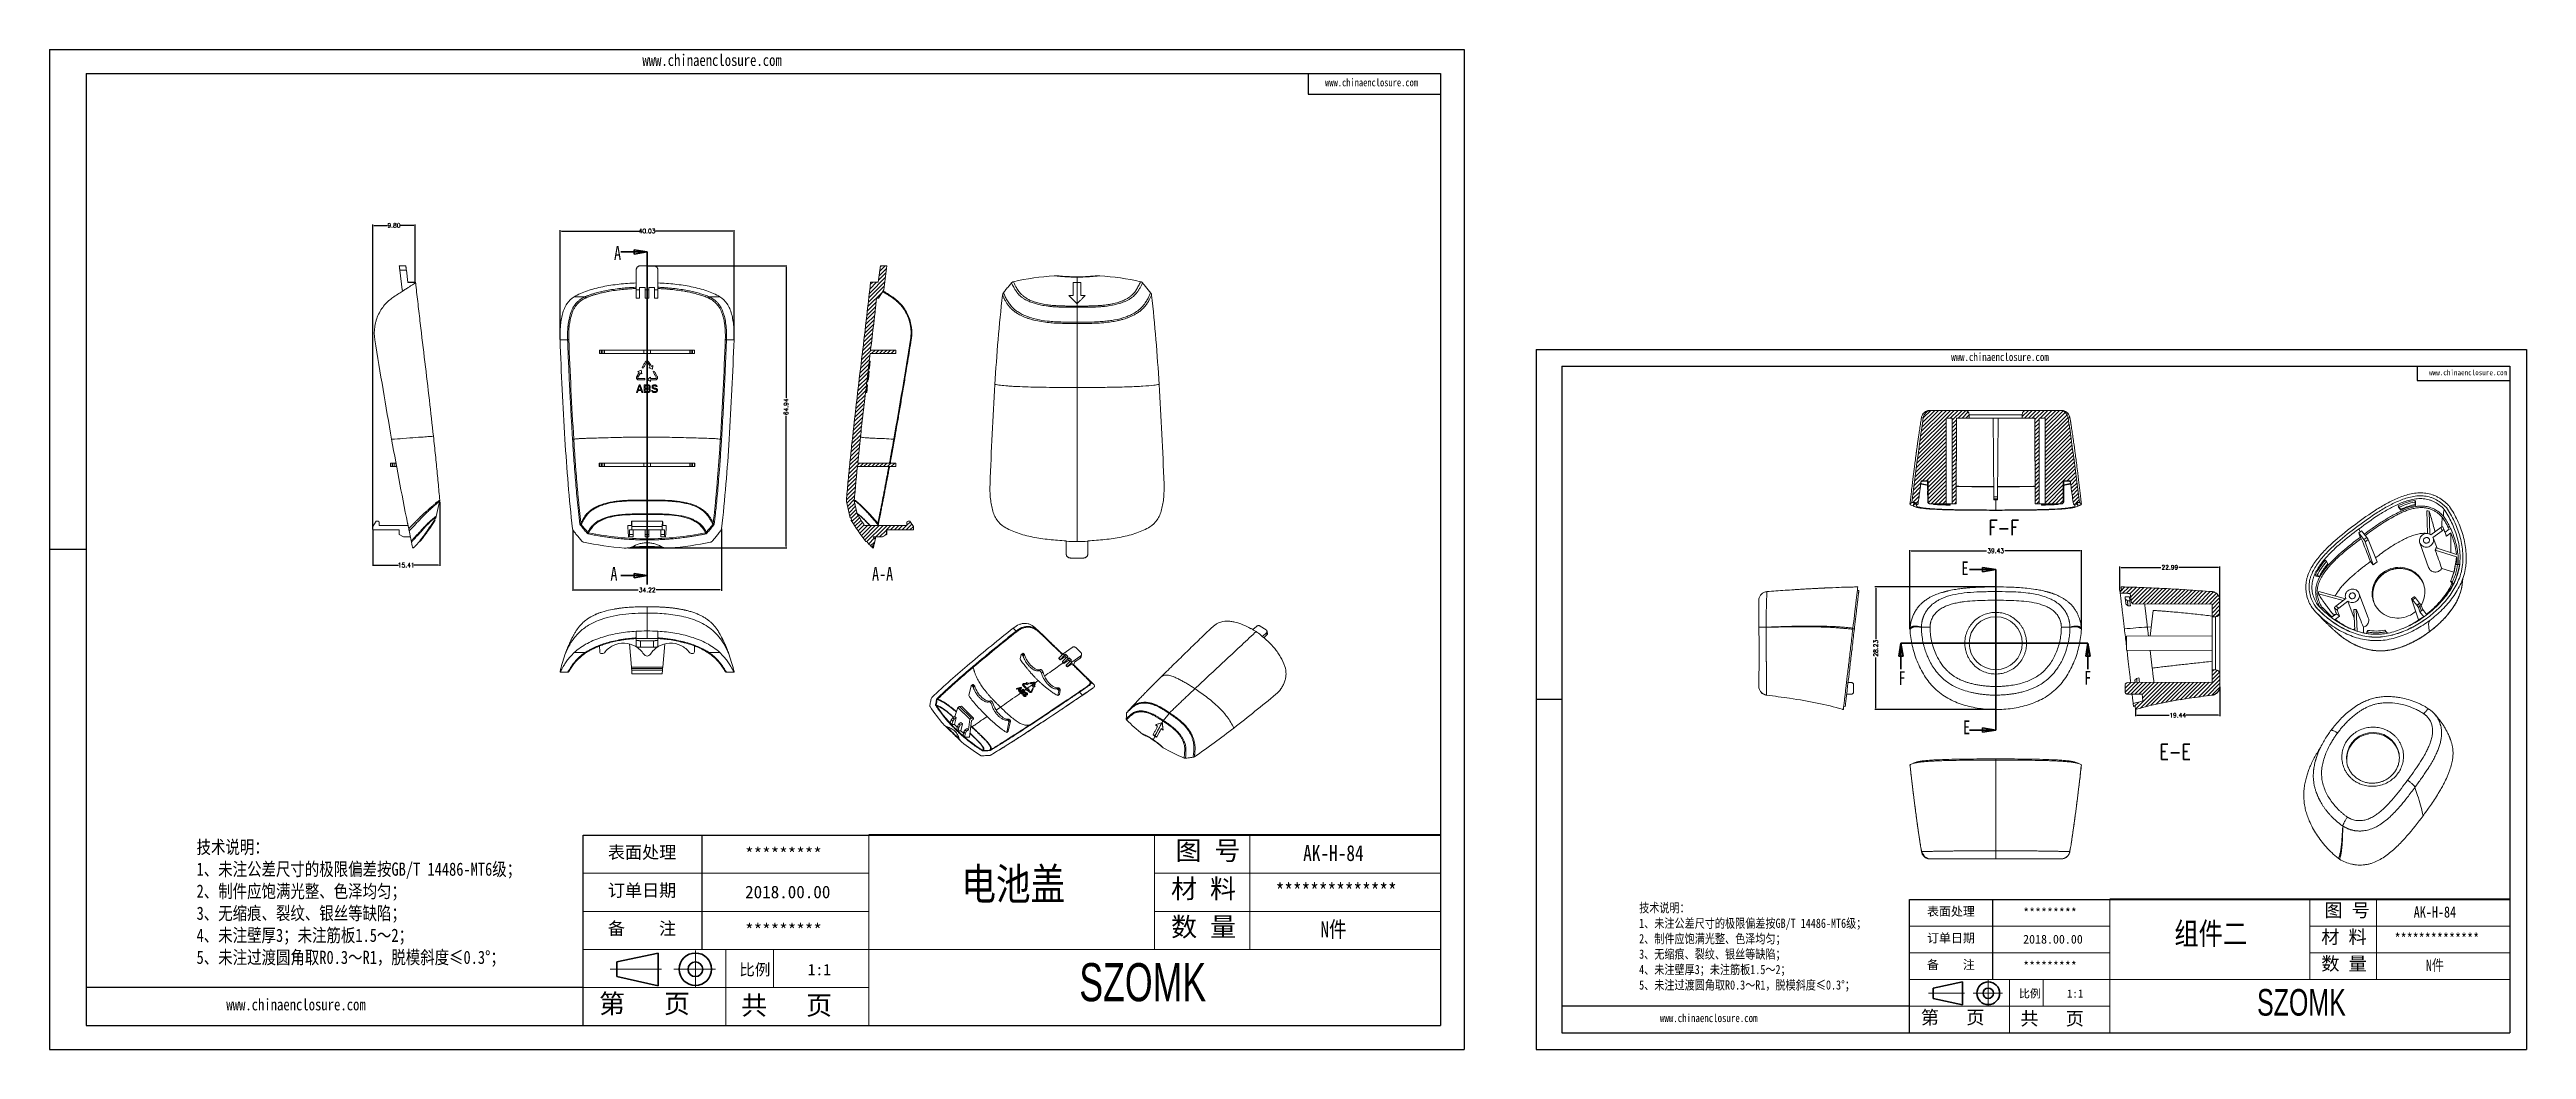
# Model space of a CAD drawing. Header units: inches. Extents: x 1631 to 3663, y 1126 to 1454.
# Drawn here: x 2805 to 3375, y 1126 to 1356 of the extents above; entities that cross this region are included whole.
import ezdxf

# ---------------------------------------------------------------- set-up
doc = ezdxf.new("R2010")
doc.units = ezdxf.units.IN
doc.header["$LTSCALE"] = 15
doc.linetypes.add('CENTER2', pattern=[28.575, 19.05, -3.175, 3.175, -3.175])
doc.linetypes.add('PHANTOM', pattern=[12.7, 6.35, -1.27, 1.27, -1.27, 1.27, -1.27])
doc.layers.add('文字', color=81, linetype='Continuous')
for name, color, linetype, lineweight in [('粗实线', 7, 'Continuous', 30), ('细实线', 3, 'Continuous', 9), ('细点划线', 2, 'CENTER2', 9)]:
    doc.layers.add(name, color=color, linetype=linetype, lineweight=lineweight)
doc.styles.add('SLDTEXTSTYLE0', font='TXT', dxfattribs={"width": 0.75})
doc.styles.add('SLDTEXTSTYLE3', font='TXT', dxfattribs={"width": 0.75, "bigfont": 'bigfont'})
doc.styles.get("Standard").update_dxf_attribs({"font": 'txt', "bigfont": 'gbcbig.shx'})
doc.styles.add('宋体', font='', dxfattribs={"width": 0.8, "height": 3.5})
doc.styles.add('长仿宋', font='', dxfattribs={"width": 0.7, "height": 4})
doc.styles.get('宋体').set_extended_font_data('SimSun')
doc.styles.get('长仿宋').set_extended_font_data('SimSun')
doc.dimstyles.new('1.5', dxfattribs={"dimtxt": 1, "dimasz": 0.3, "dimexe": 0.18, "dimexo": 0.0625, "dimgap": 0.09, "dimtad": 0, "dimzin": 0, "dimdsep": 46, "dimtxsty": 'Standard', "dimcen": 0, "dimclrd": 3, "dimclre": 3, "dimadec": 0, "dimazin": 2, "dimtfac": 1, "dimtofl": 0, "dimtmove": 0, "dimatfit": 3, "dimfxl": 1, "dimtolj": 1, "dimtzin": 0, "dimarcsym": 0})

msp = doc.modelspace()

# ---------------------------------------------------------------- texts
at = {"color": 7, "linetype": 'Continuous', "char_height": 3.175, "attachment_point": 1, "style": 'SLDTEXTSTYLE0'}
for s, insert in [('A', (2934.689, 1310.547)), ('A', (2933.854, 1236.714)), ('A-A', (2994.037, 1236.714)), ('E', (3244.657, 1237.987)), ('F', (3230.171, 1212.715)), ('F', (3272.895, 1212.766)), ('E', (3245.042, 1201.378))]:
    msp.add_mtext(s, dxfattribs=dict(at, insert=insert))
at = {"color": 0, "linetype": 'Continuous', "lineweight": 0, "char_height": 3.5, "attachment_point": 2, "style": 'SLDTEXTSTYLE3'}
for s, insert in [('F-F', (3254.424, 1247.501)), ('E-E', (3293.835, 1195.915))]:
    msp.add_mtext(s, dxfattribs=dict(at, insert=insert))
at = {"attachment_point": 1}
for s, insert, char_height, width in [('{\\fSimHei|b0|i0|c134|p49;表面处理}', (2933.263, 1172.48), 2.88298, 1638.54091), ('{\\fSimHei|b0|i0|c134|p49;*********}', (2964.839, 1172.109), 2.88298, 1638.54091), ('{\\fSimHei|b0|i0|c134|p49;订单日期}', (2933.263, 1163.713), 2.88298, 1638.54091), ('{\\fSimHei|b0|i0|c134|p49;2018.00.00}', (2964.839, 1163.343), 2.88298, 1638.54091), ('{\\fSimHei|b0|i0|c134|p49;表面处理}', (3236.749, 1158.433), 2.01808, 1146.97864), ('{\\fSimHei|b0|i0|c134|p49;*********}', (3258.852, 1158.173), 2.01808, 1146.97864), ('{\\fSimHei|b0|i0|c134|p49;备    注}', (2933.263, 1154.947), 2.88298, 1638.54091), ('{\\fSimHei|b0|i0|c134|p49;*********}', (2964.839, 1154.576), 2.88298, 1638.54091), ('{\\fSimHei|b0|i0|c134|p49;订单日期}', (3236.749, 1152.296), 2.01808, 1146.97864), ('{\\fSimHei|b0|i0|c134|p49;2018.00.00}', (3258.852, 1152.037), 2.01808, 1146.97864), ('{\\fSimHei|b0|i0|c134|p49;备    注}', (3236.749, 1146.16), 2.01808, 1146.97864), ('{\\fSimHei|b0|i0|c134|p49;*********}', (3258.852, 1145.9), 2.01808, 1146.97864)]:
    msp.add_mtext(s, dxfattribs=dict(at, insert=insert, char_height=char_height, width=width))
at = {"layer": '文字', "color": 0, "attachment_point": 1, "style": '宋体'}
for s, insert, char_height, width in [('www.chinaenclosure.com', (2941.203, 1354.67), 2.67862, 47.06079), ('www.chinaenclosure.com', (3098.272, 1349.091), 1.78575, 31.37386), ('www.chinaenclosure.com', (3242.307, 1285.966), 1.87503, 32.94256), ('www.chinaenclosure.com', (3352.255, 1282.061), 1.25002, 21.9617), ('{\\H1.111x;技术说明：\\P1、未注公差尺寸的极限偏差按GB/T 14486-MT6级；\\P2、制件应饱满光整、色泽均匀；\\P3、无缩痕、裂纹、银丝等缺陷；\\P4、未注壁厚3；未注筋板1.5～2；\\P5、未注过渡圆角取R0.3～R1，脱模斜度≤0.3%%D；}', (2838.645, 1173.758), 2.7395, 85.38885), ('电池盖', (3014.574, 1167.4), 7.3053, 93.396), ('{\\H1.111x;AK-H-84}', (3093.223, 1172.678), 3.2874, 38.00601), ('{\\H1.111x;**************}', (3086.9, 1163.911), 3.2874, 38.00601), ('{\\H1.111x;技术说明：\\P1、未注公差尺寸的极限偏差按GB/T 14486-MT6级；\\P2、制件应饱满光整、色泽均匀；\\P3、无缩痕、裂纹、银丝等缺陷；\\P4、未注壁厚3；未注筋板1.5～2；\\P5、未注过渡圆角取R0.3～R1，脱模斜度≤0.3%%D；}', (3170.516, 1159.328), 1.91765, 59.77219), ('{\\H1.111x;AK-H-84}', (3348.721, 1158.571), 2.30118, 26.60421), ('{\\H1.111x;N件}', (3097.2, 1155.145), 3.2874, 38.00601), ('组件二', (3293.666, 1154.877), 5.1137, 65.3772), ('{\\H1.111x;**************}', (3344.294, 1152.435), 2.30118, 26.60421), ('{\\H1.111x;N件}', (3351.504, 1146.298), 2.30118, 26.60421), ('www.chinaenclosure.com', (2845.488, 1137.337), 2.67862, 47.06079), ('www.chinaenclosure.com', (3175.306, 1133.833), 1.87503, 32.94256)]:
    msp.add_mtext(s, dxfattribs=dict(at, insert=insert, char_height=char_height, width=width))
at = {"layer": '粗实线', "attachment_point": 1, "style": '长仿宋'}
for insert, char_height, width in [((3041.722, 1145.529), 8.76639, 98.30644), ((3312.67, 1139.568), 6.13648, 68.81451)]:
    msp.add_mtext('{\\fSTXinwei|b0|i0|c134|p2;SZOMK}', dxfattribs=dict(at, insert=insert, char_height=char_height, width=width))
at = {"layer": '细实线', "color": 7, "attachment_point": 1}
for s, insert, char_height, width in [('{\\fSimSun|b0|i0|c134|p54;图 号}', (3063.861, 1173.637), 4.3832, 21.91599), ('{\\fSimSun|b0|i0|c134|p54;材 料   }', (3062.822, 1164.87), 4.3832, 21.91599), ('{\\fSimSun|b0|i0|c134|p54;图 号}', (3328.167, 1159.243), 3.06824, 15.34119), ('{\\fSimSun|b0|i0|c134|p54;数 量}', (3062.843, 1156.061), 4.3832, 19.80384), ('{\\fSimSun|b0|i0|c134|p54;材 料   }', (3327.44, 1153.106), 3.06824, 15.34119), ('{\\fSimSun|b0|i0|c134|p54;比例}', (2963.488, 1145.348), 2.62992, 11.54452), ('{\\fSimSun|b0|i0|c134|p54;数 量}', (3327.455, 1146.94), 3.06824, 13.86269), ('{\\fSimSun|b0|i0|c134|p54;1:1}', (2979.24, 1145.348), 2.62992, 11.54452), ('{\\fSimSun|b0|i0|c134|p54;比例}', (3257.906, 1139.441), 1.84094, 8.08117), ('{\\fSimSun|b0|i0|c134|p54;第   页}', (2931.234, 1138.395), 4.3832, 32.87398), ('{\\fSimSun|b0|i0|c134|p54; 共   页}', (2960.956, 1138.023), 4.3832, 32.87398), ('{\\fSimSun|b0|i0|c134|p54;第   页}', (3235.328, 1134.574), 3.06824, 23.01179), ('{\\fSimSun|b0|i0|c134|p54; 共   页}', (3256.134, 1134.313), 3.06824, 23.01179), ('{\\fSimSun|b0|i0|c134|p54;1:1}', (3268.932, 1139.441), 1.84094, 8.08117)]:
    msp.add_mtext(s, dxfattribs=dict(at, insert=insert, char_height=char_height, width=width))

# ---------------------------------------------------------------- blocks, each defined once
blk = doc.blocks.new('_CLOSED')
at = {"color": 0, "linetype": 'ByBlock', "lineweight": -2}
for p, q in [((-1, 0.166667), (0, 0)), ((-1, 0.166667), (-1, -0.166667)), ((0, 0), (-1, -0.166667)), ((0, 0), (-1, 0))]:
    blk.add_line(p, q, dxfattribs=at)
blk = doc.blocks.new('SW_CENTERMARKSYMBOL_5')
at = {"color": 0, "linetype": 'Continuous', "lineweight": 0}
for p, q in [((0, 5), (0, 8)), ((-5, 0), (-8, 0)), ((0, 0), (-2.5, 0)), ((0, 0), (0, 2.5)), ((0, 0), (0, -2.5)), ((0, 0), (2.5, 0)), ((5, 0), (8, 0)), ((0, -5), (0, -8))]:
    blk.add_line(p, q, dxfattribs=at)
blk = doc.blocks.new('*D260')
at = {"color": 3, "lineweight": -2}
for p, q in [((3281.12, 1231.37), (3281.12, 1236.77)), ((3281.42, 1236.59), (3290.52, 1236.59)), ((3303.81, 1236.59), (3294.7, 1236.59)), ((3304.11, 1226.09), (3304.11, 1236.77))]:
    blk.add_line(p, q, dxfattribs=at)
at = {"color": 3}
for points in [[(3281.42, 1236.64), (3281.42, 1236.54), (3281.12, 1236.59)], [(3303.81, 1236.64), (3303.81, 1236.54), (3304.11, 1236.59)]]:
    blk.add_solid(points, dxfattribs=at)
at = {"layer": 'Defpoints', "color": 0}
for p in [(3304.11, 1236.59), (3281.12, 1231.31), (3304.11, 1226.03)]:
    blk.add_point(p, dxfattribs=at)
at = {"color": 0, "insert": (3292.61, 1236.59), "char_height": 1, "attachment_point": 5}
blk.add_mtext('\\A1;22.99', dxfattribs=at)
blk = doc.blocks.new('*D261')
at = {"color": 3, "lineweight": -2}
for p, q in [((3304.13, 1209.12), (3304.13, 1202.39)), ((3284.69, 1203.82), (3284.69, 1202.39)), ((3284.99, 1202.57), (3292.49, 1202.57)), ((3303.83, 1202.57), (3296.34, 1202.57))]:
    blk.add_line(p, q, dxfattribs=at)
at = {"color": 3}
for points in [[(3284.99, 1202.62), (3284.99, 1202.52), (3284.69, 1202.57)], [(3303.83, 1202.62), (3303.83, 1202.52), (3304.13, 1202.57)]]:
    blk.add_solid(points, dxfattribs=at)
at = {"layer": 'Defpoints', "color": 0}
for p in [(3304.13, 1209.18), (3284.69, 1203.88), (3304.13, 1202.57)]:
    blk.add_point(p, dxfattribs=at)
at = {"color": 0, "insert": (3294.41, 1202.57), "char_height": 1, "attachment_point": 5}
blk.add_mtext('\\A1;19.44', dxfattribs=at)
blk = doc.blocks.new('*D262')
at = {"color": 3, "lineweight": -2}
for p, q in [((3232.83, 1222.42), (3232.83, 1240.59)), ((3233.13, 1240.41), (3250.45, 1240.41)), ((3271.96, 1240.41), (3254.63, 1240.41)), ((3272.26, 1222.42), (3272.26, 1240.59))]:
    blk.add_line(p, q, dxfattribs=at)
at = {"color": 3}
for points in [[(3233.13, 1240.46), (3233.13, 1240.36), (3232.83, 1240.41)], [(3271.96, 1240.46), (3271.96, 1240.36), (3272.26, 1240.41)]]:
    blk.add_solid(points, dxfattribs=at)
at = {"layer": 'Defpoints', "color": 0}
for p in [(3272.26, 1240.41), (3232.83, 1222.36), (3272.26, 1222.36)]:
    blk.add_point(p, dxfattribs=at)
at = {"color": 0, "insert": (3252.54, 1240.41), "char_height": 1, "attachment_point": 5}
blk.add_mtext('\\A1;39.43', dxfattribs=at)
blk = doc.blocks.new('*D263')
at = {"color": 3, "lineweight": -2}
for p, q in [((3252.48, 1232.11), (3224.76, 1232.11)), ((3224.94, 1231.81), (3224.94, 1220.08)), ((3224.94, 1204.18), (3224.94, 1215.9)), ((3252.49, 1203.88), (3224.76, 1203.88))]:
    blk.add_line(p, q, dxfattribs=at)
at = {"color": 3}
for points in [[(3224.89, 1231.81), (3224.99, 1231.81), (3224.94, 1232.11)], [(3224.89, 1204.18), (3224.99, 1204.18), (3224.94, 1203.88)]]:
    blk.add_solid(points, dxfattribs=at)
at = {"layer": 'Defpoints', "color": 0}
for p in [(3252.54, 1232.11), (3224.94, 1203.88), (3252.55, 1203.88)]:
    blk.add_point(p, dxfattribs=at)
at = {"color": 0, "insert": (3224.94, 1217.99), "char_height": 1, "attachment_point": 5, "rotation": 90}
blk.add_mtext('\\A1;28.23', dxfattribs=at)
blk = doc.blocks.new('*D264')
at = {"color": 3, "lineweight": -2}
for p, q in [((2922.26, 1289.06), (2922.26, 1314.19)), ((2922.56, 1314.01), (2940.35, 1314.01)), ((2961.99, 1314.01), (2944.2, 1314.01)), ((2962.29, 1289.06), (2962.29, 1314.19))]:
    blk.add_line(p, q, dxfattribs=at)
at = {"color": 3}
for points in [[(2922.56, 1314.06), (2922.56, 1313.96), (2922.26, 1314.01)], [(2961.99, 1314.06), (2961.99, 1313.96), (2962.29, 1314.01)]]:
    blk.add_solid(points, dxfattribs=at)
at = {"layer": 'Defpoints', "color": 0}
for p in [(2962.29, 1314.01), (2922.26, 1288.99), (2962.29, 1289)]:
    blk.add_point(p, dxfattribs=at)
at = {"color": 0, "insert": (2942.28, 1314.01), "char_height": 1, "attachment_point": 5}
blk.add_mtext('\\A1;40.03', dxfattribs=at)
blk = doc.blocks.new('*D265')
at = {"color": 3, "lineweight": -2}
for p, q in [((2942.34, 1306.02), (2974.45, 1306.02)), ((2974.27, 1305.72), (2974.27, 1275.64)), ((2974.27, 1241.38), (2974.27, 1271.46)), ((2937.99, 1241.08), (2974.45, 1241.08))]:
    blk.add_line(p, q, dxfattribs=at)
at = {"color": 3}
for points in [[(2974.22, 1305.72), (2974.32, 1305.72), (2974.27, 1306.02)], [(2974.22, 1241.38), (2974.32, 1241.38), (2974.27, 1241.08)]]:
    blk.add_solid(points, dxfattribs=at)
at = {"layer": 'Defpoints', "color": 0}
for p in [(2942.28, 1306.02), (2937.93, 1241.08), (2974.27, 1241.08)]:
    blk.add_point(p, dxfattribs=at)
at = {"color": 0, "insert": (2974.27, 1273.55), "char_height": 1, "attachment_point": 5, "rotation": 90}
blk.add_mtext('\\A1;64.94', dxfattribs=at)
blk = doc.blocks.new('*D266')
at = {"color": 3, "lineweight": -2}
for p, q in [((2925.2, 1245.16), (2925.2, 1231.22)), ((2959.42, 1245.44), (2959.42, 1231.22)), ((2925.5, 1231.4), (2940.22, 1231.4)), ((2959.12, 1231.4), (2944.4, 1231.4))]:
    blk.add_line(p, q, dxfattribs=at)
at = {"color": 3}
for points in [[(2925.5, 1231.45), (2925.5, 1231.35), (2925.2, 1231.4)], [(2959.12, 1231.45), (2959.12, 1231.35), (2959.42, 1231.4)]]:
    blk.add_solid(points, dxfattribs=at)
at = {"layer": 'Defpoints', "color": 0}
for p in [(2925.2, 1245.22), (2959.42, 1245.5), (2959.42, 1231.4)]:
    blk.add_point(p, dxfattribs=at)
at = {"color": 0, "insert": (2942.31, 1231.4), "char_height": 1, "attachment_point": 5}
blk.add_mtext('\\A1;34.22', dxfattribs=at)
blk = doc.blocks.new('*D267')
at = {"color": 3, "lineweight": -2}
for p, q in [((2879.16, 1245.3), (2879.16, 1315.49)), ((2879.46, 1315.31), (2882.55, 1315.31)), ((2888.66, 1315.31), (2885.57, 1315.31)), ((2888.96, 1302.12), (2888.96, 1315.49))]:
    blk.add_line(p, q, dxfattribs=at)
at = {"color": 3}
for points in [[(2879.46, 1315.36), (2879.46, 1315.26), (2879.16, 1315.31)], [(2888.66, 1315.36), (2888.66, 1315.26), (2888.96, 1315.31)]]:
    blk.add_solid(points, dxfattribs=at)
at = {"layer": 'Defpoints', "color": 0}
for p in [(2888.96, 1315.31), (2888.96, 1302.06), (2879.16, 1245.24)]:
    blk.add_point(p, dxfattribs=at)
at = {"color": 0, "insert": (2884.06, 1315.31), "char_height": 1, "attachment_point": 5}
blk.add_mtext('\\A1;9.80', dxfattribs=at)
blk = doc.blocks.new('*D268')
at = {"color": 3, "lineweight": -2}
for p, q in [((2894.57, 1251.68), (2894.57, 1236.93)), ((2879.16, 1245.18), (2879.16, 1236.93)), ((2879.46, 1237.11), (2885.11, 1237.11)), ((2894.27, 1237.11), (2888.62, 1237.11))]:
    blk.add_line(p, q, dxfattribs=at)
at = {"color": 3}
for points in [[(2879.46, 1237.16), (2879.46, 1237.06), (2879.16, 1237.11)], [(2894.27, 1237.16), (2894.27, 1237.06), (2894.57, 1237.11)]]:
    blk.add_solid(points, dxfattribs=at)
at = {"layer": 'Defpoints', "color": 0}
for p in [(2894.57, 1251.74), (2879.16, 1245.24), (2879.16, 1237.11)]:
    blk.add_point(p, dxfattribs=at)
at = {"color": 0, "insert": (2886.87, 1237.11), "char_height": 1, "attachment_point": 5}
blk.add_mtext('\\A1;15.41', dxfattribs=at)

# ---------------------------------------------------------------- dimensions: what is measured, and where the dimension line sits
for base, p1, p2, picture, middle in [((2888.958, 1315.307), (2879.162, 1245.241), (2888.958, 1302.06), '*D267', (2884.06, 1315.307)), ((2879.162, 1237.115), (2894.568, 1251.742), (2879.162, 1245.241), '*D268', (2886.865, 1237.115)), ((2959.423, 1231.395), (2925.199, 1245.222), (2959.423, 1245.499), '*D266', (2942.311, 1231.395)), ((3272.258, 1240.411), (3232.832, 1222.356), (3272.258, 1222.356), '*D262', (3252.545, 1240.411)), ((3304.106, 1236.589), (3281.118, 1231.312), (3304.106, 1226.028), '*D260', (3292.612, 1236.589)), ((3304.131, 1202.573), (3284.693, 1203.879), (3304.131, 1209.183), '*D261', (3294.412, 1202.573))]:
    dim = msp.add_linear_dim(base=base, p1=p1, p2=p2, dimstyle='1.5')
    dim.commit()
    dim.dimension.update_dxf_attribs({"geometry": picture, "text_midpoint": middle})
dim = msp.add_linear_dim(base=(2962.291, 1314.007), p1=(2922.264, 1288.994), p2=(2962.291, 1288.998), dimstyle='1.5')
dim.commit()
dim.dimension.update_dxf_attribs({"geometry": '*D264', "text_midpoint": (2942.277, 1314.007), "dimtype": 160})
for base, p1, p2, picture, middle in [((2974.274, 1241.082), (2942.277, 1306.021), (2937.927, 1241.082), '*D265', (2974.274, 1273.552)), ((3224.943, 1203.879), (3252.545, 1232.108), (3252.549, 1203.879), '*D263', (3224.943, 1217.994))]:
    dim = msp.add_linear_dim(base=base, p1=p1, p2=p2, angle=90, dimstyle='1.5')
    dim.commit()
    dim.dimension.update_dxf_attribs({"geometry": picture, "text_midpoint": middle})

# ---------------------------------------------------------------- hatches: boundary and pattern name
at = {"linetype": 'Continuous', "lineweight": 0}
h = msp.add_hatch(dxfattribs=at)
h.set_pattern_fill('ANSI31', color=4, scale=0.2, style=0)
h.set_pattern_definition([(45, (131.2039, 0), (-0.4490128, 0.4490128), [])])
edge = h.paths.add_edge_path(flags=0)
edge.add_spline(control_points=[(2992.667, 1277.876), (2992.688, 1278.054), (2992.709, 1278.233), (2992.731, 1278.412)], knot_values=[0, 0, 0, 0, 1, 1, 1, 1], weights=[1, 1, 1, 1], degree=3, periodic=0)
edge.add_line((2992.731, 1278.412), (2992.933, 1278.412))
edge.add_spline(control_points=[(2992.933, 1278.412), (2992.942, 1278.489), (2992.952, 1278.565), (2992.961, 1278.642)], knot_values=[0, 0, 0, 0, 1, 1, 1, 1], weights=[1, 1, 1, 1], degree=3, periodic=0)
edge.add_line((2992.961, 1278.642), (2992.758, 1278.642))
edge.add_spline(control_points=[(2992.758, 1278.642), (2992.896, 1279.804), (2993.1, 1281.52), (2993.372, 1283.791)], knot_values=[0, 0, 0, 0, 1, 1, 1, 1], weights=[1, 1, 1, 1], degree=3, periodic=0)
edge.add_line((2993.372, 1283.791), (2993.573, 1283.791))
edge.add_spline(control_points=[(2993.573, 1283.791), (2993.585, 1283.891), (2993.597, 1283.991), (2993.609, 1284.091)], knot_values=[0, 0, 0, 0, 1, 1, 1, 1], weights=[1, 1, 1, 1], degree=3, periodic=0)
edge.add_line((2993.609, 1284.091), (2993.408, 1284.091))
edge.add_spline(control_points=[(2993.408, 1284.091), (2993.475, 1284.658), (2993.543, 1285.225), (2993.611, 1285.791)], knot_values=[0, 0, 0, 0, 1, 1, 1, 1], weights=[1, 1, 1, 1], degree=3, periodic=0)
edge.add_line((2993.611, 1285.791), (2999.482, 1285.791))
edge.add_line((2999.482, 1285.791), (2999.482, 1286.591))
edge.add_line((2999.482, 1286.591), (2993.706, 1286.591))
edge.add_spline(control_points=[(2993.706, 1286.591), (2994.267, 1291.296), (2994.691, 1294.892), (2995.103, 1298.522)], knot_values=[0, 0, 0, 0, 1, 1, 1, 1], weights=[1, 1, 1, 1], degree=3, periodic=0)
edge.add_line((2995.103, 1298.522), (2995.516, 1298.521))
edge.add_line((2995.516, 1298.521), (2996.764, 1300.506))
edge.add_line((2996.764, 1300.506), (2997.453, 1306.021))
edge.add_line((2997.453, 1306.021), (2995.953, 1306.021))
edge.add_line((2995.953, 1306.021), (2995.478, 1302.221))
edge.add_spline(control_points=[(2995.478, 1302.221), (2994.887, 1302.221), (2994.296, 1302.221), (2993.705, 1302.221)], knot_values=[0, 0, 0, 0, 1, 1, 1, 1], weights=[1, 1, 1, 1], degree=3, periodic=0)
edge.add_spline(control_points=[(2993.705, 1302.221), (2993.185, 1297.503), (2992.631, 1292.787), (2992.07, 1288.073), (2991.648, 1284.526), (2991.221, 1280.978), (2990.802, 1277.43), (2990.383, 1273.882), (2989.972, 1270.333), (2989.586, 1266.781)], knot_values=[0, 0, 0, 0, 0.0142424, 0.0142424, 0.0142424, 0.0249605, 0.0249605, 0.0249605, 0.0356788, 0.0356788, 0.0356788, 0.0356788], weights=[1, 1, 1, 1, 1, 1, 1, 1, 1, 1], degree=3, periodic=0)
edge.add_spline(control_points=[(2989.586, 1266.781), (2989.427, 1265.311), (2989.197, 1263.139), (2988.91, 1260.299), (2988.703, 1258.194), (2988.505, 1256.112), (2988.317, 1254.064), (2988.197, 1252.714), (2988.139, 1252.049)], knot_values=[0, 0, 0, 0, 0.25, 0.375, 0.5, 0.625, 0.75, 0.8724916, 0.8724916, 0.8724916, 0.8724916], weights=[1, 1, 1, 1, 1, 1, 1, 1, 1], degree=3, periodic=0)
edge.add_spline(control_points=[(2988.139, 1252.049), (2988.13, 1251.945), (2988.137, 1251.843), (2988.16, 1251.742)], knot_values=[0, 0, 0, 0, 1, 1, 1, 1], weights=[1, 1, 1, 1], degree=3, periodic=0)
edge.add_line((2988.16, 1251.742), (2988.929, 1248.328))
edge.add_spline(control_points=[(2988.929, 1248.328), (2988.952, 1248.226), (2988.99, 1248.13), (2989.044, 1248.039)], knot_values=[0, 0, 0, 0, 1, 1, 1, 1], weights=[1, 1, 1, 1], degree=3, periodic=0)
edge.add_arc((3028.229, 1271.181), 45.509, 210.56446, 211.36897)
edge.add_spline(control_points=[(2989.372, 1247.491), (2989.314, 1247.491), (2989.255, 1247.491), (2989.197, 1247.491)], knot_values=[0, 0, 0, 0, 1, 1, 1, 1], weights=[1, 1, 1, 1], degree=3, periodic=0)
edge.add_spline(control_points=[(2989.197, 1247.491), (2990.232, 1245.787), (2991.381, 1244.146), (2992.631, 1242.591)], knot_values=[0, 0, 0, 0, 0.0059834, 0.0059834, 0.0059834, 0.0059834], weights=[1, 1, 1, 1], degree=3, periodic=0)
edge.add_line((2992.631, 1242.591), (2992.822, 1242.591))
edge.add_arc((3028.229, 1271.181), 45.509, 218.91881, 220.91265)
edge.add_spline(control_points=[(2993.838, 1241.377), (2993.852, 1241.361), (2993.869, 1241.346), (2993.887, 1241.336), (2993.907, 1241.324), (2993.928, 1241.316), (2993.95, 1241.312), (2993.972, 1241.307), (2993.995, 1241.307), (2994.017, 1241.31), (2994.039, 1241.313), (2994.061, 1241.32), (2994.081, 1241.33), (2994.101, 1241.341), (2994.119, 1241.355), (2994.135, 1241.371), (2994.148, 1241.385), (2994.16, 1241.402), (2994.169, 1241.42)], knot_values=[0.0000026, 0.0000026, 0.0000026, 0.0000026, 0.000067, 0.000067, 0.000067, 0.0001341, 0.0001341, 0.0001341, 0.0002013, 0.0002013, 0.0002013, 0.0002686, 0.0002686, 0.0002686, 0.0003357, 0.0003357, 0.0003357, 0.0003957, 0.0003957, 0.0003957, 0.0003957], weights=[1, 1, 1, 1, 1, 1, 1, 1, 1, 1, 1, 1, 1, 1, 1, 1, 1, 1, 1], degree=3, periodic=0)
edge.add_spline(control_points=[(2994.169, 1241.42), (2994.228, 1241.541), (2994.287, 1241.66), (2994.348, 1241.78), (2994.389, 1241.861), (2994.43, 1241.941), (2994.472, 1242.022), (2994.514, 1242.1), (2994.555, 1242.179), (2994.597, 1242.257)], knot_values=[0.0000057, 0.0000057, 0.0000057, 0.0000057, 0.0004073, 0.0004073, 0.0004073, 0.0006793, 0.0006793, 0.0006793, 0.0009457, 0.0009457, 0.0009457, 0.0009457], weights=[1, 1, 1, 1, 1, 1, 1, 1, 1, 1], degree=3, periodic=0)
edge.add_spline(control_points=[(2994.597, 1242.257), (2994.616, 1242.347), (2994.663, 1242.567), (2994.711, 1242.788), (2994.738, 1242.919)], knot_values=[0.0397316, 0.0397316, 0.0397316, 0.0397316, 0.0460745, 0.0551708, 0.0551708, 0.0551708, 0.0551708], weights=[1, 1, 1, 1, 1], degree=3, periodic=0)
edge.add_spline(control_points=[(2994.738, 1242.919), (2994.757, 1243.008), (2994.733, 1243.101), (2994.675, 1243.171)], knot_values=[0, 0, 0, 0, 1, 1, 1, 1], weights=[1, 1, 1, 1], degree=3, periodic=0)
edge.add_spline(control_points=[(2994.675, 1243.171), (2994.545, 1243.327), (2994.416, 1243.484), (2994.288, 1243.641)], knot_values=[0.2725243, 0.2725243, 0.2725243, 0.2725243, 0.2731358, 0.2731358, 0.2731358, 0.2731358], weights=[1, 1, 1, 1], degree=3, periodic=0)
edge.add_line((2994.288, 1243.641), (2996.335, 1243.641))
edge.add_line((2996.335, 1243.641), (2997.335, 1244.141))
edge.add_line((2997.335, 1244.141), (2997.335, 1245.241))
edge.add_line((2997.335, 1245.241), (3003.567, 1245.241))
edge.add_line((3003.567, 1245.241), (3003.567, 1246.041))
edge.add_line((3003.567, 1246.041), (3002.767, 1247.241))
edge.add_line((3002.767, 1247.241), (3002.367, 1247.241))
edge.add_arc((3002.367, 1246.941), 0.3, 90, 180)
edge.add_line((3002.067, 1246.941), (3002.067, 1246.241))
edge.add_line((3002.067, 1246.241), (2992.334, 1246.241))
edge.add_spline(control_points=[(2992.334, 1246.241), (2991.76, 1247.068), (2991.214, 1247.914), (2990.698, 1248.778)], knot_values=[0, 0, 0, 0, 1, 1, 1, 1], weights=[1, 1, 1, 1], degree=3, periodic=0)
edge.add_spline(control_points=[(2990.698, 1248.778), (2990.675, 1248.817), (2990.657, 1248.859), (2990.645, 1248.902), (2990.643, 1248.909), (2990.642, 1248.917), (2990.64, 1248.925)], knot_values=[0.0000035, 0.0000035, 0.0000035, 0.0000035, 0.000138, 0.000138, 0.000138, 0.0001611, 0.0001611, 0.0001611, 0.0001611], weights=[1, 1, 1, 1, 1, 1, 1], degree=3, periodic=0)
edge.add_spline(control_points=[(2990.64, 1248.925), (2990.529, 1249.414), (2990.419, 1249.904), (2990.309, 1250.394), (2990.25, 1250.655), (2990.191, 1250.917), (2990.132, 1251.178), (2990.075, 1251.432), (2990.017, 1251.686), (2989.96, 1251.94)], knot_values=[0.0000251, 0.0000251, 0.0000251, 0.0000251, 0.0015311, 0.0015311, 0.0015311, 0.0023353, 0.0023353, 0.0023353, 0.0031166, 0.0031166, 0.0031166, 0.0031166], weights=[1, 1, 1, 1, 1, 1, 1, 1, 1, 1], degree=3, periodic=0)
edge.add_spline(control_points=[(2989.96, 1251.94), (2989.949, 1251.991), (2989.945, 1252.042), (2989.95, 1252.094)], knot_values=[0, 0, 0, 0, 0.3379525, 0.3379525, 0.3379525, 0.3379525], weights=[1.0170646, 1.003551, 0.9980636, 1.0006022], degree=3, periodic=0)
edge.add_spline(control_points=[(2989.95, 1252.094), (2990.172, 1254.628), (2990.411, 1257.193), (2990.669, 1259.791)], knot_values=[0, 0, 0, 0, 1, 1, 1, 1], weights=[1, 1, 1, 1], degree=3, periodic=0)
edge.add_line((2990.669, 1259.791), (2999.482, 1259.791))
edge.add_line((2999.482, 1259.791), (2999.482, 1260.591))
edge.add_line((2999.482, 1260.591), (2990.749, 1260.591))
edge.add_spline(control_points=[(2990.749, 1260.591), (2990.946, 1262.556), (2991.155, 1264.554), (2991.376, 1266.587)], knot_values=[0, 0, 0, 0, 1, 1, 1, 1], weights=[1, 1, 1, 1], degree=3, periodic=0)
edge.add_spline(control_points=[(2991.376, 1266.587), (2991.713, 1269.69), (2992.094, 1273.015), (2992.545, 1276.843)], knot_values=[0, 0, 0, 0, 1, 1, 1, 1], weights=[1, 1, 1, 1], degree=3, periodic=0)
edge.add_line((2992.545, 1276.843), (2992.746, 1276.842))
edge.add_spline(control_points=[(2992.746, 1276.842), (2992.756, 1276.918), (2992.765, 1276.995), (2992.774, 1277.072)], knot_values=[0, 0, 0, 0, 1, 1, 1, 1], weights=[1, 1, 1, 1], degree=3, periodic=0)
edge.add_line((2992.774, 1277.072), (2992.572, 1277.072))
edge.add_spline(control_points=[(2992.572, 1277.072), (2992.595, 1277.263), (2992.617, 1277.454), (2992.64, 1277.646)], knot_values=[0, 0, 0, 0, 1, 1, 1, 1], weights=[1, 1, 1, 1], degree=3, periodic=0)
edge.add_line((2992.64, 1277.646), (2992.842, 1277.646))
edge.add_spline(control_points=[(2992.842, 1277.646), (2992.851, 1277.723), (2992.86, 1277.799), (2992.87, 1277.876)], knot_values=[0, 0, 0, 0, 1, 1, 1, 1], weights=[1, 1, 1, 1], degree=3, periodic=0)
edge.add_line((2992.87, 1277.876), (2992.667, 1277.876))
h = msp.add_hatch(dxfattribs=at)
h.set_pattern_fill('ANSI31', color=4, scale=0.2, style=0)
edge = h.paths.add_edge_path(flags=0)
edge.add_line((3237.518, 1251.24), (3241.145, 1251.24))
edge.add_line((3241.145, 1251.24), (3241.145, 1270.94))
edge.add_line((3241.145, 1270.94), (3242.545, 1270.94))
edge.add_line((3242.545, 1270.94), (3242.545, 1251.24))
edge.add_line((3242.545, 1251.24), (3243.476, 1251.24))
edge.add_line((3243.476, 1251.24), (3243.545, 1270.94))
edge.add_line((3243.545, 1270.94), (3246.445, 1270.94))
edge.add_line((3246.445, 1270.94), (3246.445, 1271.74))
edge.add_arc((3245.445, 1271.74), 1, 0, 90)
edge.add_line((3245.445, 1272.74), (3237.914, 1272.74))
edge.add_spline(control_points=[(3237.914, 1272.74), (3237.832, 1272.74), (3237.75, 1272.735), (3237.668, 1272.726), (3237.44, 1272.699), (3237.214, 1272.634), (3237.008, 1272.535), (3236.806, 1272.438), (3236.618, 1272.307), (3236.458, 1272.15), (3236.3, 1271.996), (3236.167, 1271.813), (3236.068, 1271.615), (3235.978, 1271.434), (3235.915, 1271.237), (3235.884, 1271.036)], knot_values=[0.0000239, 0.0000239, 0.0000239, 0.0000239, 0.0002704, 0.0002704, 0.0002704, 0.000966, 0.000966, 0.000966, 0.0016441, 0.0016441, 0.0016441, 0.0023135, 0.0023135, 0.0023135, 0.0029281, 0.0029281, 0.0029281, 0.0029281], weights=[1, 1, 1, 1, 1, 1, 1, 1, 1, 1, 1, 1, 1, 1, 1, 1], degree=3, periodic=0)
edge.add_spline(control_points=[(3235.884, 1271.036), (3235.491, 1268.467), (3235.131, 1265.893), (3234.787, 1263.316), (3234.519, 1261.318), (3234.26, 1259.319), (3233.999, 1257.32), (3233.746, 1255.383), (3233.493, 1253.445), (3233.237, 1251.508)], knot_values=[0.0002696, 0.0002696, 0.0002696, 0.0002696, 0.0080675, 0.0080675, 0.0080675, 0.0141153, 0.0141153, 0.0141153, 0.0199765, 0.0199765, 0.0199765, 0.0199765], weights=[1, 1, 1, 1, 1, 1, 1, 1, 1, 1], degree=3, periodic=0)
edge.add_line((3233.237, 1251.508), (3234.058, 1251.508))
edge.add_spline(control_points=[(3234.058, 1251.508), (3234.058, 1251.505), (3234.057, 1251.501), (3234.057, 1251.497), (3234.042, 1251.383), (3234.027, 1251.27), (3234.012, 1251.156)], knot_values=[0.0011709, 0.0011709, 0.0011709, 0.0011709, 0.0011818, 0.0011818, 0.0011818, 0.0015264, 0.0015264, 0.0015264, 0.0015264], weights=[1, 1, 1, 1, 1, 1, 1], degree=3, periodic=0)
edge.add_line((3234.012, 1251.156), (3234.679, 1251.156))
edge.add_spline(control_points=[(3234.679, 1251.156), (3234.756, 1251.726), (3234.832, 1252.296), (3234.908, 1252.866), (3234.989, 1253.473), (3235.069, 1254.08), (3235.15, 1254.687), (3235.229, 1255.289), (3235.309, 1255.89), (3235.388, 1256.492)], knot_values=[0.0001113, 0.0001113, 0.0001113, 0.0001113, 0.0018368, 0.0018368, 0.0018368, 0.0036736, 0.0036736, 0.0036736, 0.0054946, 0.0054946, 0.0054946, 0.0054946], weights=[1, 1, 1, 1, 1, 1, 1, 1, 1, 1], degree=3, periodic=0)
edge.add_line((3235.388, 1256.492), (3237.001, 1256.492))
edge.add_spline(control_points=[(3237.001, 1256.492), (3237.001, 1254.908), (3237.001, 1253.324), (3237.001, 1251.74)], knot_values=[0.0004474, 0.0004474, 0.0004474, 0.0004474, 0.005199, 0.005199, 0.005199, 0.005199], weights=[1, 1, 1, 1], degree=3, periodic=0)
edge.add_spline(control_points=[(3237.001, 1251.74), (3237.001, 1251.709), (3237.004, 1251.678), (3237.01, 1251.647), (3237.021, 1251.592), (3237.042, 1251.537), (3237.071, 1251.489), (3237.101, 1251.439), (3237.141, 1251.394), (3237.186, 1251.357), (3237.233, 1251.319), (3237.286, 1251.29), (3237.342, 1251.27), (3237.399, 1251.251), (3237.459, 1251.24), (3237.518, 1251.24)], knot_values=[0, 0, 0, 0, 0.0000939, 0.0000939, 0.0000939, 0.0002652, 0.0002652, 0.0002652, 0.0004424, 0.0004424, 0.0004424, 0.0006228, 0.0006228, 0.0006228, 0.000803, 0.000803, 0.000803, 0.000803], weights=[1, 1, 1, 1, 1, 1, 1, 1, 1, 1, 1, 1, 1, 1, 1, 1], degree=3, periodic=0)
h = msp.add_hatch(dxfattribs=at)
h.set_pattern_fill('ANSI31', color=4, scale=0.2, style=0)
edge = h.paths.add_edge_path(flags=0)
edge.add_spline(control_points=[(3269.206, 1271.036), (3269.2, 1271.071), (3269.194, 1271.107), (3269.186, 1271.142), (3269.14, 1271.363), (3269.054, 1271.578), (3268.936, 1271.77), (3268.814, 1271.967), (3268.656, 1272.145), (3268.474, 1272.289), (3268.29, 1272.436), (3268.076, 1272.552), (3267.853, 1272.628), (3267.635, 1272.702), (3267.402, 1272.74), (3267.172, 1272.74)], knot_values=[0.0000547, 0.0000547, 0.0000547, 0.0000547, 0.0001626, 0.0001626, 0.0001626, 0.0008484, 0.0008484, 0.0008484, 0.0015535, 0.0015535, 0.0015535, 0.0022711, 0.0022711, 0.0022711, 0.0029716, 0.0029716, 0.0029716, 0.0029716], weights=[1, 1, 1, 1, 1, 1, 1, 1, 1, 1, 1, 1, 1, 1, 1, 1], degree=3, periodic=0)
edge.add_line((3267.172, 1272.74), (3259.645, 1272.74))
edge.add_arc((3259.645, 1271.74), 1, 90, 180)
edge.add_line((3258.645, 1271.74), (3258.645, 1270.94))
edge.add_line((3258.645, 1270.94), (3261.545, 1270.94))
edge.add_line((3261.545, 1270.94), (3261.614, 1251.24))
edge.add_line((3261.614, 1251.24), (3262.545, 1251.24))
edge.add_line((3262.545, 1251.24), (3262.545, 1270.94))
edge.add_line((3262.545, 1270.94), (3263.945, 1270.94))
edge.add_line((3263.945, 1270.94), (3263.945, 1251.24))
edge.add_line((3263.945, 1251.24), (3267.572, 1251.24))
edge.add_spline(control_points=[(3267.572, 1251.24), (3267.615, 1251.24), (3267.659, 1251.246), (3267.701, 1251.256), (3267.757, 1251.27), (3267.811, 1251.294), (3267.859, 1251.324), (3267.905, 1251.354), (3267.947, 1251.392), (3267.982, 1251.436), (3268.016, 1251.479), (3268.043, 1251.528), (3268.061, 1251.579), (3268.079, 1251.631), (3268.089, 1251.686), (3268.089, 1251.74)], knot_values=[0, 0, 0, 0, 0.0001309, 0.0001309, 0.0001309, 0.000303, 0.000303, 0.000303, 0.00047, 0.00047, 0.00047, 0.0006346, 0.0006346, 0.0006346, 0.0007995, 0.0007995, 0.0007995, 0.0007995], weights=[1, 1, 1, 1, 1, 1, 1, 1, 1, 1, 1, 1, 1, 1, 1, 1], degree=3, periodic=0)
edge.add_spline(control_points=[(3268.089, 1251.74), (3268.089, 1253.324), (3268.089, 1254.908), (3268.089, 1256.492)], knot_values=[0.0004073, 0.0004073, 0.0004073, 0.0004073, 0.0051589, 0.0051589, 0.0051589, 0.0051589], weights=[1, 1, 1, 1], degree=3, periodic=0)
edge.add_line((3268.089, 1256.492), (3269.702, 1256.492))
edge.add_spline(control_points=[(3269.702, 1256.492), (3269.781, 1255.89), (3269.86, 1255.289), (3269.94, 1254.687), (3270.02, 1254.08), (3270.101, 1253.473), (3270.182, 1252.866), (3270.258, 1252.296), (3270.334, 1251.726), (3270.41, 1251.156)], knot_values=[0.0017256, 0.0017256, 0.0017256, 0.0017256, 0.0035465, 0.0035465, 0.0035465, 0.0053833, 0.0053833, 0.0053833, 0.0071089, 0.0071089, 0.0071089, 0.0071089], weights=[1, 1, 1, 1, 1, 1, 1, 1, 1, 1], degree=3, periodic=0)
edge.add_line((3270.41, 1251.156), (3271.078, 1251.156))
edge.add_spline(control_points=[(3271.078, 1251.156), (3271.063, 1251.27), (3271.048, 1251.383), (3271.033, 1251.497), (3271.032, 1251.501), (3271.032, 1251.505), (3271.031, 1251.508)], knot_values=[0.0000751, 0.0000751, 0.0000751, 0.0000751, 0.0004196, 0.0004196, 0.0004196, 0.0004306, 0.0004306, 0.0004306, 0.0004306], weights=[1, 1, 1, 1, 1, 1, 1], degree=3, periodic=0)
edge.add_line((3271.031, 1251.508), (3271.853, 1251.508))
edge.add_spline(control_points=[(3271.853, 1251.508), (3271.597, 1253.445), (3271.343, 1255.383), (3271.091, 1257.32), (3270.83, 1259.319), (3270.571, 1261.318), (3270.303, 1263.316), (3269.958, 1265.893), (3269.599, 1268.467), (3269.206, 1271.037)], knot_values=[0.0001865, 0.0001865, 0.0001865, 0.0001865, 0.0060479, 0.0060479, 0.0060479, 0.0120959, 0.0120959, 0.0120959, 0.0198941, 0.0198941, 0.0198941, 0.0198941], weights=[1, 1, 1, 1, 1, 1, 1, 1, 1, 1], degree=3, periodic=0)
h = msp.add_hatch(dxfattribs=at)
h.set_pattern_fill('ANSI31', color=4, scale=0.2, style=0)
edge = h.paths.add_edge_path(flags=0)
edge.add_line((3281.118, 1231.312), (3281.194, 1230.661))
edge.add_spline(control_points=[(3281.194, 1230.661), (3281.898, 1230.649), (3282.672, 1230.632), (3283.516, 1230.609)], knot_values=[0, 0, 0, 0, 1, 1, 1, 1], weights=[1, 1, 1, 1], degree=3, periodic=0)
edge.add_line((3283.516, 1230.609), (3283.746, 1228.657))
edge.add_arc((3284.242, 1228.716), 0.5, 186.70001, 269.8)
edge.add_line((3284.24, 1228.216), (3302.331, 1228.152))
edge.add_line((3302.331, 1228.152), (3302.331, 1225.252))
edge.add_line((3302.331, 1225.252), (3303.131, 1225.252))
edge.add_arc((3303.131, 1226.252), 1, 270, 360)
edge.add_line((3304.131, 1226.252), (3304.131, 1229.028))
edge.add_spline(control_points=[(3304.131, 1229.028), (3304.131, 1229.964), (3303.219, 1230.951), (3302.283, 1231.023)], knot_values=[0, 0, 0, 0, 1, 1, 1, 1], weights=[1, 1, 1, 1], degree=3, periodic=0)
edge.add_spline(control_points=[(3302.283, 1231.023), (3300.308, 1231.173), (3295.854, 1231.491), (3289.23, 1231.868), (3284.315, 1232.048), (3281.744, 1232.102), (3281.377, 1232.108)], knot_values=[0.059101, 0.059101, 0.059101, 0.059101, 0.25, 0.5, 0.75, 0.7918377, 0.7918377, 0.7918377, 0.7918377], weights=[1, 1, 1, 1, 1, 1, 1], degree=3, periodic=0)
edge.add_line((3281.377, 1232.108), (3281.471, 1231.306))
edge.add_spline(control_points=[(3281.471, 1231.306), (3281.394, 1231.307), (3281.276, 1231.309), (3281.158, 1231.311), (3281.118, 1231.312)], knot_values=[0.787728, 0.787728, 0.787728, 0.787728, 0.7965812, 0.8012195, 0.8012195, 0.8012195, 0.8012195], weights=[1, 1, 1, 1, 1], degree=3, periodic=0)
h = msp.add_hatch(dxfattribs=at)
h.set_pattern_fill('ANSI31', color=4, scale=0.2, style=0)
edge = h.paths.add_edge_path(flags=0)
edge.add_line((3284.181, 1205.239), (3284.258, 1204.582))
edge.add_spline(control_points=[(3284.258, 1204.582), (3284.371, 1204.617), (3284.484, 1204.652), (3284.598, 1204.687)], knot_values=[0, 0, 0, 0, 1, 1, 1, 1], weights=[1, 1, 1, 1], degree=3, periodic=0)
edge.add_line((3284.598, 1204.687), (3284.693, 1203.879))
edge.add_spline(control_points=[(3284.693, 1203.879), (3284.765, 1203.902), (3286.684, 1204.492), (3290.595, 1205.444), (3296.426, 1206.408), (3300.528, 1206.958), (3302.39, 1207.2)], knot_values=[0.1022331, 0.1022331, 0.1022331, 0.1022331, 0.1119546, 0.3619546, 0.6119546, 0.8031493, 0.8031493, 0.8031493, 0.8031493], weights=[1, 1, 1, 1, 1, 1, 1], degree=3, periodic=0)
edge.add_spline(control_points=[(3302.39, 1207.2), (3303.343, 1207.325), (3304.131, 1208.214), (3304.131, 1209.183)], knot_values=[0, 0, 0, 0, 1, 1, 1, 1], weights=[1, 1, 1, 1], degree=3, periodic=0)
edge.add_line((3304.131, 1209.183), (3304.131, 1212.052))
edge.add_arc((3303.131, 1212.052), 1, 359.99845, 450)
edge.add_line((3303.131, 1213.052), (3302.331, 1213.052))
edge.add_line((3302.331, 1213.052), (3302.331, 1210.152))
edge.add_line((3302.331, 1210.152), (3282.829, 1210.084))
edge.add_arc((3282.831, 1209.584), 0.5, 90.2, 180)
edge.add_line((3282.331, 1209.584), (3282.331, 1207.931))
edge.add_spline(control_points=[(3282.331, 1207.931), (3282.331, 1207.666), (3282.565, 1207.431), (3282.831, 1207.431)], knot_values=[0, 0, 0, 0, 1, 1, 1, 1], weights=[1, 1, 1, 1], degree=3, periodic=0)
edge.add_spline(control_points=[(3282.831, 1207.431), (3283.967, 1207.431), (3285.103, 1207.431), (3286.239, 1207.431)], knot_values=[0, 0, 0, 0, 1, 1, 1, 1], weights=[1, 1, 1, 1], degree=3, periodic=0)
edge.add_line((3286.239, 1207.431), (3286.421, 1205.883))
edge.add_spline(control_points=[(3286.421, 1205.883), (3285.768, 1205.71), (3285.021, 1205.498), (3284.282, 1205.27), (3284.181, 1205.239)], knot_values=[0.6662213, 0.6662213, 0.6662213, 0.6662213, 0.75, 0.7633616, 0.7633616, 0.7633616, 0.7633616], weights=[1, 1, 1, 1, 1], degree=3, periodic=0)

# ---------------------------------------------------------------- linework, layer by layer
for p, q in [((2804.816, 1355.774), (3130.268, 1355.774)), ((2804.816, 1355.774), (2804.816, 1125.657)), ((3130.268, 1355.774), (3130.268, 1125.657)), ((2813.237, 1350.295), (3124.789, 1350.295)), ((2813.237, 1350.295), (2813.237, 1131.136)), ((3094.351, 1350.295), (3094.351, 1345.539)), ((3094.351, 1345.539), (3124.789, 1345.539)), ((3124.789, 1350.295), (3124.789, 1131.136)), ((3146.836, 1286.739), (3374.652, 1286.739)), ((3146.836, 1286.739), (3146.836, 1125.657)), ((3152.731, 1282.904), (3370.817, 1282.904)), ((3152.731, 1282.904), (3152.731, 1129.492)), ((3349.51, 1282.904), (3349.51, 1279.575)), ((3370.817, 1282.904), (3370.817, 1129.492)), ((3374.652, 1286.739), (3374.652, 1125.657)), ((3349.51, 1279.575), (3370.817, 1279.575)), ((2813.237, 1240.716), (2804.816, 1240.716)), ((2804.816, 1232.193), (2804.816, 1125.657)), ((3152.731, 1206.198), (3146.836, 1206.198)), ((3146.836, 1200.232), (3146.836, 1125.657)), ((2927.546, 1131.136), (2927.546, 1174.968)), ((2927.546, 1174.968), (2993.294, 1174.968)), ((2954.941, 1148.668), (2954.941, 1174.968)), ((3232.746, 1129.492), (3232.746, 1160.174)), ((3232.746, 1160.174), (3278.77, 1160.174)), ((3251.923, 1141.765), (3251.923, 1160.174)), ((2927.546, 1139.902), (2813.237, 1139.902)), ((3232.746, 1135.628), (3152.731, 1135.628)), ((2813.237, 1131.136), (3124.789, 1131.136)), ((3152.731, 1129.492), (3370.817, 1129.492)), ((2804.816, 1125.657), (3130.268, 1125.657)), ((2804.816, 1125.657), (2955.488, 1125.657)), ((3146.836, 1125.657), (3374.652, 1125.657)), ((3146.836, 1125.657), (3252.306, 1125.657))]:
    msp.add_line(p, q)
at = {"color": 7, "linetype": 'Continuous', "lineweight": 15}
for p, q in [((2886.775, 1306.021), (2885.275, 1306.021)), ((2885.4, 1305.021), (2885.964, 1300.506)), ((2886.9, 1305.021), (2885.4, 1305.021)), ((2886.9, 1305.021), (2887.256, 1302.172)), ((2939.777, 1305.021), (2939.777, 1300.506)), ((2943.777, 1306.021), (2940.777, 1306.021)), ((2944.777, 1305.021), (2944.777, 1300.506)), ((2995.953, 1306.021), (2995.478, 1302.221)), ((2997.453, 1306.021), (2995.953, 1306.021)), ((2996.764, 1300.506), (2997.453, 1306.021)), ((2885.964, 1300.506), (2886.137, 1300.23)), ((2887.25, 1302.221), (2889.023, 1302.221)), ((2888.946, 1302.172), (2887.256, 1302.172)), ((2888.958, 1302.06), (2888.946, 1302.172)), ((2940.577, 1300.506), (2939.777, 1300.506)), ((2939.777, 1300.506), (2939.777, 1298.521)), ((2940.577, 1301.021), (2941.877, 1301.021)), ((2940.577, 1300.506), (2940.577, 1301.021)), ((2940.577, 1298.521), (2940.577, 1300.506)), ((2941.877, 1301.021), (2941.877, 1300.506)), ((2942.677, 1300.506), (2941.877, 1300.506)), ((2941.877, 1298.521), (2941.877, 1300.506)), ((2942.677, 1301.021), (2943.977, 1301.021)), ((2942.677, 1300.506), (2942.677, 1301.021)), ((2942.677, 1300.506), (2942.677, 1298.521)), ((2943.977, 1301.021), (2943.977, 1300.506)), ((2943.977, 1300.506), (2944.777, 1300.506)), ((2943.977, 1300.506), (2943.977, 1298.521)), ((2944.777, 1300.506), (2944.777, 1298.521)), ((2995.478, 1302.221), (2993.705, 1302.221)), ((2995.516, 1298.521), (2996.764, 1300.506)), ((2928.012, 1298.873), (2925.527, 1298.873)), ((2939.777, 1298.521), (2940.577, 1298.521)), ((2941.877, 1298.521), (2942.677, 1298.521)), ((2943.977, 1298.521), (2944.777, 1298.521)), ((2959.027, 1298.873), (2956.542, 1298.873)), ((2995.516, 1298.521), (2995.103, 1298.521)), ((3041.197, 1293.036), (3041.197, 1296.45)), ((2923.997, 1288.995), (2922.264, 1288.994)), ((2962.291, 1288.998), (2960.558, 1288.995)), ((2931.341, 1286.591), (2931.339, 1285.791)), ((2931.389, 1285.791), (2931.339, 1285.791)), ((2931.389, 1286.591), (2931.341, 1286.591)), ((2931.389, 1285.791), (2931.389, 1286.591)), ((2931.787, 1285.791), (2931.787, 1286.591)), ((2932.138, 1286.591), (2931.787, 1286.591)), ((2932.138, 1285.791), (2931.787, 1285.791)), ((2932.138, 1286.591), (2932.138, 1285.791)), ((2932.46, 1285.791), (2932.46, 1286.591)), ((2941.387, 1282.45), (2941.127, 1282.6)), ((2941.518, 1286.591), (2941.518, 1285.791)), ((2942.277, 1284.091), (2942.277, 1285.791)), ((2942.277, 1283.792), (2942.277, 1284.091)), ((2942.714, 1282.534), (2943.017, 1282.709)), ((2943.036, 1285.791), (2943.036, 1286.591)), ((2943.277, 1282.859), (2943.58, 1283.034)), ((2943.58, 1283.034), (2943.497, 1282.178)), ((2952.095, 1286.591), (2952.095, 1285.791)), ((2952.416, 1285.791), (2952.416, 1286.591)), ((2952.768, 1286.591), (2952.416, 1286.591)), ((2952.768, 1285.791), (2952.416, 1285.791)), ((2952.768, 1286.591), (2952.768, 1285.791)), ((2953.166, 1285.791), (2953.166, 1286.591)), ((2953.214, 1286.591), (2953.166, 1286.591)), ((2953.215, 1285.791), (2953.166, 1285.791)), ((2953.215, 1285.791), (2953.214, 1286.591)), ((2992.758, 1278.643), (2993.372, 1283.791)), ((2993.405, 1282.178), (2993.203, 1282.178)), ((2993.251, 1282.709), (2993.225, 1282.534)), ((2993.427, 1282.534), (2993.225, 1282.534)), ((2993.453, 1282.709), (2993.251, 1282.709)), ((2993.562, 1283.691), (2993.36, 1283.691)), ((2993.573, 1283.791), (2993.372, 1283.791)), ((2993.511, 1283.034), (2993.405, 1282.178)), ((2993.408, 1284.091), (2993.611, 1285.791)), ((2993.609, 1284.091), (2993.408, 1284.091)), ((2993.427, 1282.534), (2993.453, 1282.709)), ((2993.479, 1282.859), (2993.511, 1283.034)), ((2993.609, 1284.091), (2993.573, 1283.792)), ((2993.611, 1285.791), (2999.482, 1285.791)), ((2993.706, 1286.591), (2999.482, 1286.591)), ((2999.482, 1285.791), (2999.482, 1286.591)), ((2940.052, 1276.842), (2939.827, 1276.842)), ((2940.202, 1277.301), (2940.052, 1276.842)), ((2940.477, 1281.474), (2940.174, 1281.649)), ((2940.577, 1278.488), (2940.24, 1277.454)), ((2940.915, 1277.454), (2940.577, 1278.488)), ((2941.04, 1281.149), (2940.737, 1281.324)), ((2941.102, 1276.842), (2940.952, 1277.301)), ((2940.957, 1282.005), (2941.04, 1281.149)), ((2941.627, 1276.842), (2941.627, 1278.642)), ((2941.777, 1280.042), (2941.777, 1279.742)), ((2941.852, 1278.412), (2941.852, 1277.876)), ((2941.852, 1277.646), (2941.852, 1277.072)), ((2942.277, 1278.412), (2942.277, 1278.642)), ((2942.277, 1277.876), (2942.277, 1278.412)), ((2942.277, 1277.646), (2942.277, 1277.876)), ((2942.277, 1277.072), (2942.277, 1277.646)), ((2942.277, 1276.842), (2942.277, 1277.072)), ((2942.277, 1277.072), (2942.565, 1277.072)), ((2942.526, 1276.842), (2942.277, 1276.842)), ((2942.527, 1278.642), (2942.715, 1278.603)), ((2942.677, 1278.374), (2942.565, 1278.412)), ((2942.565, 1277.876), (2942.677, 1277.914)), ((2942.677, 1277.608), (2942.565, 1277.646)), ((2942.677, 1277.11), (2942.752, 1277.186)), ((2942.715, 1278.603), (2942.865, 1278.488)), ((2942.865, 1276.995), (2942.715, 1276.88)), ((2942.79, 1278.182), (2942.752, 1278.297)), ((2942.752, 1277.991), (2942.79, 1278.105)), ((2942.79, 1278.105), (2942.79, 1278.182)), ((2942.79, 1277.761), (2942.865, 1277.723)), ((2942.79, 1277.301), (2942.79, 1277.416)), ((2942.865, 1278.488), (2942.977, 1278.335)), ((2942.977, 1277.952), (2942.865, 1277.799)), ((2942.865, 1277.723), (2942.977, 1277.569)), ((2942.977, 1277.148), (2942.865, 1276.995)), ((2942.977, 1278.335), (2943.015, 1278.22)), ((2943.015, 1278.067), (2942.977, 1277.952)), ((2943.015, 1278.22), (2943.015, 1278.067)), ((2943.015, 1277.454), (2943.015, 1277.263)), ((2943.077, 1280.392), (2943.077, 1280.042)), ((2943.077, 1279.742), (2943.077, 1279.392)), ((2943.352, 1277.186), (2943.315, 1277.34)), ((2943.465, 1276.995), (2943.352, 1277.186)), ((2943.427, 1278.22), (2943.465, 1278.374)), ((2943.427, 1278.067), (2943.427, 1278.22)), ((2943.465, 1277.914), (2943.427, 1278.067)), ((2943.465, 1278.374), (2943.615, 1278.527)), ((2943.615, 1278.527), (2943.765, 1278.603)), ((2943.765, 1277.684), (2943.615, 1277.761)), ((2943.69, 1278.297), (2943.652, 1278.182)), ((2943.652, 1278.182), (2943.652, 1278.105)), ((2943.84, 1276.842), (2943.652, 1276.88)), ((2943.667, 1281.584), (2943.927, 1281.734)), ((2943.69, 1277.991), (2943.802, 1277.914)), ((2943.69, 1277.11), (2943.84, 1277.072)), ((2943.802, 1277.914), (2943.915, 1277.876)), ((2943.84, 1277.072), (2944.14, 1277.072)), ((2944.14, 1276.842), (2943.84, 1276.842)), ((2944.252, 1278.374), (2944.14, 1278.412)), ((2944.29, 1277.608), (2944.14, 1277.646)), ((2944.327, 1276.88), (2944.14, 1276.842)), ((2944.327, 1278.297), (2944.252, 1278.374)), ((2944.402, 1277.531), (2944.29, 1277.608)), ((2944.29, 1277.11), (2944.402, 1277.186)), ((2944.365, 1278.22), (2944.327, 1278.297)), ((2944.327, 1277.837), (2944.477, 1277.761)), ((2944.477, 1276.957), (2944.327, 1276.88)), ((2944.59, 1278.22), (2944.365, 1278.22)), ((2944.402, 1277.186), (2944.477, 1277.301)), ((2944.477, 1277.301), (2944.477, 1277.416)), ((2944.627, 1277.11), (2944.477, 1276.957)), ((2944.702, 1277.263), (2944.627, 1277.11)), ((2944.702, 1277.454), (2944.702, 1277.263)), ((2992.545, 1276.842), (2992.746, 1276.842)), ((2992.64, 1277.646), (2992.572, 1277.072)), ((2992.774, 1277.072), (2992.572, 1277.072)), ((2992.579, 1277.11), (2992.781, 1277.11)), ((2992.603, 1277.301), (2992.589, 1277.186)), ((2992.589, 1277.186), (2992.791, 1277.186)), ((2992.617, 1277.416), (2992.603, 1277.301)), ((2992.603, 1277.301), (2992.805, 1277.301)), ((2992.63, 1277.531), (2992.617, 1277.416)), ((2992.617, 1277.416), (2992.819, 1277.416)), ((2992.63, 1277.531), (2992.832, 1277.531)), ((2992.641, 1277.646), (2992.638, 1277.608)), ((2992.638, 1277.608), (2992.84, 1277.608)), ((2992.64, 1277.646), (2992.842, 1277.646)), ((2992.731, 1278.412), (2992.667, 1277.876)), ((2992.87, 1277.876), (2992.667, 1277.876)), ((2992.674, 1277.914), (2992.877, 1277.914)), ((2992.698, 1278.105), (2992.684, 1277.991)), ((2992.684, 1277.991), (2992.887, 1277.991)), ((2992.707, 1278.182), (2992.698, 1278.105)), ((2992.698, 1278.105), (2992.901, 1278.105)), ((2992.721, 1278.297), (2992.707, 1278.182)), ((2992.707, 1278.182), (2992.91, 1278.182)), ((2992.721, 1278.297), (2992.923, 1278.297)), ((2992.732, 1278.412), (2992.729, 1278.374)), ((2992.729, 1278.374), (2992.931, 1278.374)), ((2992.731, 1278.412), (2992.933, 1278.412)), ((2992.774, 1277.072), (2992.746, 1276.842)), ((2992.77, 1276.995), (2992.754, 1276.88)), ((2992.961, 1278.642), (2992.758, 1278.642)), ((2992.791, 1277.148), (2992.77, 1276.995)), ((2992.805, 1277.186), (2992.776, 1277.186)), ((2992.784, 1276.842), (2992.78, 1276.88)), ((2992.781, 1277.11), (2992.791, 1277.186)), ((2992.786, 1276.995), (2992.805, 1277.186)), ((2992.799, 1276.842), (2992.796, 1276.842)), ((2992.815, 1276.88), (2992.799, 1276.842)), ((2993.002, 1278.642), (2992.8, 1278.642)), ((2992.828, 1277.454), (2992.805, 1277.263)), ((2992.805, 1277.301), (2992.819, 1277.416)), ((2992.805, 1277.186), (2992.822, 1277.34)), ((2992.809, 1277.11), (2992.811, 1277.072)), ((2992.84, 1277.11), (2992.809, 1277.11)), ((2992.856, 1277.186), (2992.815, 1277.186)), ((2992.834, 1276.957), (2992.815, 1276.88)), ((2992.889, 1277.416), (2992.823, 1277.416)), ((2992.823, 1277.072), (2992.827, 1277.072)), ((2992.875, 1277.301), (2992.826, 1277.301)), ((2992.862, 1277.11), (2992.834, 1276.957)), ((2992.897, 1277.531), (2992.836, 1277.531)), ((2992.84, 1277.608), (2992.843, 1277.646)), ((2992.84, 1277.11), (2992.856, 1277.186)), ((2992.857, 1277.723), (2992.841, 1277.569)), ((2992.87, 1277.876), (2992.842, 1277.646)), ((2992.9, 1277.608), (2992.845, 1277.608)), ((2992.881, 1277.684), (2992.853, 1277.684)), ((2992.856, 1277.186), (2992.875, 1277.301)), ((2992.905, 1279.875), (2992.857, 1279.392)), ((2992.857, 1279.392), (2992.86, 1279.416)), ((2993.06, 1279.392), (2992.857, 1279.392)), ((2992.86, 1277.761), (2992.857, 1277.723)), ((2992.886, 1277.263), (2992.862, 1277.11)), ((2992.886, 1277.952), (2992.866, 1277.799)), ((2992.871, 1277.876), (2992.877, 1277.914)), ((2992.875, 1277.301), (2992.889, 1277.416)), ((2992.881, 1277.684), (2992.883, 1277.761)), ((2992.901, 1278.067), (2992.886, 1277.952)), ((2992.909, 1277.454), (2992.886, 1277.263)), ((2992.887, 1277.991), (2992.901, 1278.105)), ((2992.9, 1277.608), (2992.895, 1277.646)), ((2992.896, 1277.914), (2992.913, 1278.067)), ((2992.897, 1277.531), (2992.9, 1277.608)), ((2992.919, 1278.22), (2992.901, 1278.067)), ((2992.901, 1278.105), (2992.91, 1278.182)), ((2992.906, 1279.892), (2993.109, 1279.892)), ((2992.976, 1280.392), (2992.909, 1279.908)), ((2992.91, 1278.182), (2992.923, 1278.297)), ((2992.914, 1277.991), (2992.91, 1277.914)), ((2992.91, 1277.914), (2992.911, 1277.876)), ((2992.913, 1278.067), (2992.931, 1278.22)), ((2992.932, 1278.335), (2992.919, 1278.22)), ((2992.977, 1278.22), (2992.92, 1278.22)), ((2992.935, 1278.182), (2992.926, 1278.105)), ((2992.984, 1278.297), (2992.928, 1278.297)), ((2992.929, 1277.837), (2992.93, 1277.761)), ((2992.931, 1278.374), (2992.935, 1278.412)), ((2992.931, 1278.22), (2992.951, 1278.374)), ((2992.975, 1278.527), (2992.932, 1278.527)), ((2992.948, 1278.488), (2992.932, 1278.335)), ((2992.961, 1278.642), (2992.933, 1278.412)), ((2992.95, 1278.297), (2992.935, 1278.182)), ((2992.959, 1278.603), (2992.948, 1278.488)), ((2992.951, 1278.374), (2992.975, 1278.527)), ((2992.962, 1278.642), (2992.959, 1278.603)), ((2992.975, 1278.527), (2992.99, 1278.603)), ((2993.179, 1280.392), (2992.976, 1280.392)), ((2992.977, 1278.22), (2992.984, 1278.297)), ((2992.993, 1278.22), (2992.977, 1278.22)), ((2992.984, 1278.297), (2992.989, 1278.374)), ((2992.989, 1278.374), (2992.987, 1278.412)), ((2993.139, 1281.584), (2993.034, 1280.392)), ((2993.102, 1279.742), (2993.06, 1279.392)), ((2993.179, 1280.392), (2993.137, 1280.042)), ((2993.169, 1281.734), (2993.139, 1281.584)), ((2993.341, 1281.584), (2993.139, 1281.584)), ((2993.372, 1281.734), (2993.169, 1281.734)), ((2993.341, 1281.584), (2993.372, 1281.734)), ((3237.762, 1272.731), (3237.731, 1272.733)), ((3237.914, 1272.74), (3245.445, 1272.74)), ((3241.145, 1270.94), (3242.545, 1270.94)), ((3241.145, 1251.24), (3241.145, 1270.94)), ((3242.545, 1270.94), (3242.545, 1251.24)), ((3243.545, 1270.94), (3243.476, 1251.24)), ((3243.545, 1270.94), (3246.445, 1270.94)), ((3246.445, 1270.94), (3246.445, 1271.74)), ((3246.445, 1271.74), (3258.645, 1271.74)), ((3258.645, 1270.94), (3246.445, 1270.94)), ((3252.128, 1252.85), (3251.97, 1270.94)), ((3253.119, 1270.94), (3252.962, 1252.85)), ((3258.645, 1271.74), (3258.645, 1270.94)), ((3258.645, 1270.94), (3261.545, 1270.94)), ((3259.645, 1272.74), (3267.176, 1272.74)), ((3261.614, 1251.24), (3261.545, 1270.94)), ((3262.545, 1270.94), (3263.945, 1270.94)), ((3262.545, 1251.24), (3262.545, 1270.94)), ((3263.945, 1270.94), (3263.945, 1251.24)), ((3267.382, 1272.734), (3267.288, 1272.731)), ((2883.247, 1260.594), (2883.247, 1259.789)), ((2883.664, 1259.791), (2883.664, 1260.591)), ((2883.773, 1260.591), (2883.664, 1260.591)), ((2883.773, 1259.791), (2883.664, 1259.791)), ((2883.827, 1260.591), (2883.827, 1259.791)), ((2884.218, 1259.791), (2884.218, 1260.591)), ((2884.512, 1260.591), (2884.218, 1260.591)), ((2884.659, 1259.791), (2884.218, 1259.791)), ((2931.281, 1260.591), (2931.279, 1259.791)), ((2931.389, 1259.791), (2931.28, 1259.791)), ((2931.389, 1260.591), (2931.281, 1260.591)), ((2931.389, 1259.791), (2931.389, 1260.591)), ((2931.787, 1259.791), (2931.787, 1260.591)), ((2932.138, 1260.591), (2931.787, 1260.591)), ((2932.138, 1259.791), (2931.787, 1259.791)), ((2932.138, 1260.591), (2932.138, 1259.791)), ((2932.46, 1259.791), (2932.46, 1260.591)), ((2941.518, 1260.591), (2941.518, 1259.791)), ((2943.036, 1259.791), (2943.036, 1260.591)), ((2952.095, 1260.591), (2952.095, 1259.791)), ((2952.416, 1259.791), (2952.416, 1260.591)), ((2952.768, 1260.591), (2952.416, 1260.591)), ((2952.768, 1259.791), (2952.416, 1259.791)), ((2952.768, 1260.591), (2952.768, 1259.791)), ((2953.166, 1259.791), (2953.166, 1260.591)), ((2953.273, 1260.591), (2953.166, 1260.591)), ((2953.274, 1259.791), (2953.166, 1259.791)), ((2953.275, 1259.791), (2953.273, 1260.591)), ((2990.669, 1259.791), (2999.482, 1259.791)), ((2990.749, 1260.591), (2999.482, 1260.591)), ((2999.482, 1259.791), (2999.482, 1260.591)), ((3235.388, 1256.492), (3237.001, 1256.492)), ((3236.89, 1256.44), (3235.646, 1256.44)), ((3236.89, 1256.44), (3236.89, 1256.433)), ((3237.001, 1251.74), (3237.001, 1256.492)), ((3268.089, 1256.492), (3269.702, 1256.492)), ((3268.089, 1256.492), (3268.089, 1251.74)), ((3269.444, 1256.44), (3268.2, 1256.44)), ((2894.568, 1251.742), (2893.799, 1248.328)), ((2942.277, 1251.94), (2942.277, 1248.925)), ((2988.929, 1248.328), (2988.16, 1251.742)), ((2989.96, 1251.94), (2990.64, 1248.925)), ((3232.93, 1252.015), (3232.829, 1251.124)), ((3232.833, 1251.123), (3232.832, 1251.132)), ((3233.237, 1251.508), (3234.058, 1251.508)), ((3234.012, 1251.156), (3234.679, 1251.156)), ((3237.438, 1251.24), (3237.415, 1251.24)), ((3237.518, 1251.24), (3237.481, 1251.24)), ((3241.145, 1251.24), (3237.518, 1251.24)), ((3238.202, 1251.24), (3238.202, 1251.068)), ((3238.202, 1251.068), (3238.443, 1251.108)), ((3238.514, 1251.24), (3238.443, 1251.108)), ((3242.045, 1251.24), (3242.045, 1250.961)), ((3242.045, 1250.911), (3242.045, 1250.961)), ((3243.476, 1251.24), (3242.545, 1251.24)), ((3252.962, 1252.85), (3252.128, 1252.85)), ((3252.133, 1252.355), (3252.128, 1252.85)), ((3252.133, 1252.355), (3252.957, 1252.355)), ((3252.135, 1252.126), (3252.133, 1252.355)), ((3252.135, 1252.126), (3252.545, 1252.126)), ((3252.545, 1252.126), (3252.955, 1252.126)), ((3252.957, 1252.355), (3252.955, 1252.126)), ((3252.962, 1252.85), (3252.957, 1252.355)), ((3262.545, 1251.24), (3261.614, 1251.24)), ((3263.045, 1250.961), (3263.045, 1251.24)), ((3263.045, 1250.911), (3263.045, 1250.961)), ((3267.572, 1251.24), (3263.945, 1251.24)), ((3266.576, 1251.24), (3266.647, 1251.108)), ((3266.888, 1251.068), (3266.647, 1251.108)), ((3266.888, 1251.24), (3266.888, 1251.068)), ((3267.6, 1251.24), (3267.572, 1251.24)), ((3267.675, 1251.24), (3267.643, 1251.24)), ((3268.19, 1251.74), (3268.089, 1251.74)), ((3270.41, 1251.156), (3271.078, 1251.156)), ((3271.031, 1251.508), (3271.853, 1251.508)), ((3272.26, 1251.124), (3272.164, 1251.983)), ((3272.258, 1251.132), (3272.257, 1251.123)), ((3345.124, 1250.78), (3345.38, 1250.449)), ((3345.768, 1249.797), (3345.238, 1250.481)), ((3345.703, 1249.967), (3345.38, 1250.449)), ((3348.999, 1252.026), (3349.011, 1251.619)), ((3351.855, 1244.361), (3351.714, 1249.631)), ((3352.273, 1249.534), (3352.406, 1244.206)), ((2879.162, 1246.041), (2879.962, 1247.241)), ((2879.162, 1246.041), (2879.162, 1245.241)), ((2885.275, 1245.241), (2879.162, 1245.241)), ((2879.962, 1247.241), (2880.362, 1247.241)), ((2880.662, 1246.241), (2880.662, 1246.941)), ((2880.662, 1246.241), (2887.295, 1246.241)), ((2885.275, 1245.241), (2885.275, 1244.141)), ((2885.275, 1244.141), (2886.275, 1243.641)), ((2886.275, 1243.641), (2887.837, 1243.641)), ((2887.295, 1246.241), (2887.284, 1246.294)), ((2890.091, 1242.591), (2889.9, 1242.591)), ((2892.105, 1245.591), (2892.286, 1245.591)), ((2892.287, 1245.585), (2893.532, 1247.491)), ((2893.532, 1247.491), (2893.356, 1247.491)), ((2937.842, 1246.241), (2938.681, 1246.241)), ((2938.19, 1243.641), (2938.013, 1243.641)), ((2938.277, 1244.141), (2938.19, 1243.641)), ((2938.19, 1243.641), (2939.077, 1243.641)), ((2938.812, 1245.241), (2938.277, 1245.241)), ((2938.277, 1245.241), (2938.277, 1244.141)), ((2938.277, 1244.141), (2939.077, 1244.141)), ((2938.681, 1246.241), (2938.681, 1246.941)), ((2938.707, 1247.241), (2938.742, 1247.241)), ((2938.742, 1247.241), (2938.812, 1246.041)), ((2945.812, 1247.241), (2938.742, 1247.241)), ((2938.812, 1246.041), (2945.742, 1246.041)), ((2938.812, 1246.041), (2938.812, 1245.241)), ((2945.742, 1245.241), (2938.812, 1245.241)), ((2939.077, 1245.241), (2939.077, 1244.141)), ((2939.077, 1244.141), (2939.077, 1243.641)), ((2941.877, 1244.141), (2941.877, 1245.241)), ((2942.677, 1244.141), (2941.877, 1244.141)), ((2941.877, 1243.641), (2941.877, 1244.141)), ((2941.877, 1243.641), (2942.677, 1243.642)), ((2942.677, 1245.241), (2942.677, 1244.141)), ((2942.677, 1244.141), (2942.677, 1243.642)), ((2945.477, 1244.141), (2945.477, 1245.241)), ((2945.477, 1244.141), (2946.277, 1244.141)), ((2945.477, 1243.641), (2945.477, 1244.141)), ((2945.477, 1243.641), (2946.365, 1243.641)), ((2945.742, 1246.041), (2945.812, 1247.241)), ((2945.742, 1246.041), (2945.742, 1245.241)), ((2946.277, 1245.241), (2945.742, 1245.241)), ((2945.812, 1247.241), (2945.847, 1247.241)), ((2945.874, 1246.241), (2945.874, 1246.941)), ((2945.874, 1246.241), (2946.712, 1246.241)), ((2946.277, 1245.241), (2946.277, 1244.141)), ((2946.277, 1244.141), (2946.365, 1243.641)), ((2946.365, 1243.641), (2946.541, 1243.641)), ((2989.372, 1247.491), (2989.197, 1247.491)), ((3002.067, 1246.241), (2992.334, 1246.241)), ((2992.631, 1242.591), (2992.822, 1242.591)), ((2996.335, 1243.641), (2994.288, 1243.641)), ((2994.682, 1243.205), (2994.675, 1243.171)), ((2995.445, 1246.294), (2995.434, 1246.241)), ((2996.335, 1243.642), (2997.335, 1244.141)), ((2996.335, 1243.641), (2996.454, 1243.641)), ((2996.454, 1243.641), (2997.454, 1244.141)), ((2997.335, 1245.241), (3003.567, 1245.241)), ((2997.335, 1244.141), (2997.335, 1245.241)), ((2997.454, 1244.141), (2997.454, 1245.241)), ((3002.067, 1246.941), (3002.067, 1246.241)), ((3002.767, 1247.241), (3002.367, 1247.241)), ((3003.567, 1246.041), (3002.767, 1247.241)), ((3003.567, 1246.041), (3003.567, 1245.241)), ((3038.697, 1242.718), (3038.697, 1242.606)), ((3038.697, 1242.606), (3038.697, 1239.757)), ((3043.697, 1242.718), (3043.697, 1242.606)), ((3043.697, 1239.757), (3043.697, 1242.606)), ((3336.405, 1244.766), (3336.078, 1244.521)), ((3337.261, 1242.992), (3336.078, 1244.521)), ((3336.733, 1245.01), (3336.405, 1244.766)), ((3336.439, 1243.557), (3336.653, 1243.281)), ((3336.733, 1245.01), (3337.918, 1243.484)), ((3337.918, 1243.484), (3337.261, 1242.992)), ((3337.572, 1242.516), (3338.237, 1243.014)), ((3339.407, 1237.171), (3337.572, 1242.516)), ((3338.237, 1243.014), (3340.323, 1237.857)), ((3350.114, 1242.275), (3352.143, 1236.586)), ((3352.67, 1244.07), (3354.942, 1245.77)), ((3355.248, 1245.038), (3353.149, 1243.467)), ((3353.798, 1241.773), (3353.174, 1243.406)), ((3355.045, 1245.535), (3354.942, 1245.77)), ((3355.886, 1244.622), (3356.878, 1245.365)), ((3357.246, 1244.531), (3356.244, 1243.78)), ((2888.393, 1241.05), (2888.651, 1241.214)), ((2888.656, 1241.217), (2888.817, 1241.32)), ((2993.885, 1241.337), (2993.885, 1241.337)), ((2993.912, 1241.32), (2994.075, 1241.216)), ((2994.338, 1241.058), (2994.331, 1241.063)), ((3039.697, 1238.757), (3042.697, 1238.757)), ((3328.383, 1238.247), (3328.64, 1237.916)), ((3328.64, 1237.916), (3328.962, 1237.434)), ((3338.776, 1237.966), (3339.407, 1237.171)), ((3339.407, 1237.171), (3340.323, 1237.857)), ((3358.591, 1238.993), (3353.673, 1240.563)), ((3354.092, 1240.999), (3353.789, 1241.792)), ((3353.843, 1241.078), (3358.537, 1239.588)), ((3206.507, 1231.486), (3206.149, 1231.463)), ((3213.438, 1231.866), (3213.383, 1231.864)), ((3220.697, 1232.105), (3220.042, 1232.093)), ((3220.411, 1232.1), (3220.042, 1232.093)), ((3220.813, 1232.107), (3220.411, 1232.1)), ((3281.194, 1230.661), (3281.118, 1231.312)), ((3281.471, 1231.306), (3281.377, 1232.108)), ((3281.839, 1232.098), (3281.377, 1232.107)), ((3282.147, 1232.093), (3281.839, 1232.098)), ((3288.78, 1231.865), (3288.752, 1231.866)), ((3326.132, 1234.906), (3326.528, 1234.787)), ((3333.041, 1229.374), (3326.859, 1231.023)), ((3355.174, 1236.336), (3357.951, 1235.524)), ((3357.78, 1232.676), (3357.199, 1233.426)), ((3357.551, 1233.122), (3357.231, 1233.47)), ((3357.551, 1233.122), (3357.841, 1232.749)), ((3198.062, 1226.175), (3198.058, 1226.252)), ((3282.302, 1229.805), (3282.351, 1229.383)), ((3282.351, 1229.383), (3282.845, 1228.928)), ((3283.413, 1228.92), (3283.31, 1229.793)), ((3283.516, 1230.609), (3283.746, 1228.657)), ((3284.24, 1228.216), (3302.331, 1228.152)), ((3288.077, 1220.803), (3288.769, 1226.7)), ((3302.331, 1225.252), (3302.331, 1228.152)), ((3303.131, 1225.252), (3302.331, 1225.252)), ((3302.331, 1213.052), (3302.331, 1225.252)), ((3303.131, 1225.252), (3303.131, 1213.052)), ((3304.131, 1226.252), (3304.131, 1229.028)), ((3326.466, 1227.21), (3326.535, 1227.135)), ((3326.821, 1230.479), (3332.506, 1228.973)), ((3326.981, 1227.636), (3327.326, 1227.274)), ((3327.489, 1227.094), (3327.326, 1227.274)), ((3329.935, 1225.194), (3330.927, 1225.936)), ((3330.263, 1225.44), (3330.071, 1225.916)), ((3330.667, 1225.742), (3330.071, 1225.916)), ((3331.657, 1225.374), (3330.655, 1224.623)), ((3330.82, 1227.711), (3333.091, 1229.411)), ((3330.82, 1227.711), (3331.055, 1227.535)), ((3333.569, 1228.808), (3331.47, 1227.237)), ((3333.054, 1229.504), (3333.088, 1229.409)), ((3333.569, 1228.808), (3335.036, 1224.904)), ((3335.161, 1222.087), (3334.945, 1226.93)), ((3335.497, 1226.955), (3335.731, 1221.878)), ((3338.272, 1224.992), (3336.114, 1230.634)), ((3348.852, 1229.857), (3348.205, 1229.373)), ((3348.208, 1229.348), (3349.832, 1224.502)), ((3348.456, 1229.12), (3349.094, 1229.597)), ((3349.436, 1227.884), (3348.456, 1229.12)), ((3349.094, 1229.597), (3350.074, 1228.361)), ((3350.121, 1226.365), (3349.783, 1227.364)), ((3350.108, 1227.602), (3350.47, 1226.621)), ((3351.022, 1225.201), (3350.121, 1226.365)), ((3350.427, 1227.847), (3350.812, 1226.887)), ((3350.813, 1226.884), (3350.812, 1226.887)), ((3350.813, 1226.884), (3351.754, 1225.673)), ((3351.602, 1225.61), (3351.532, 1225.555)), ((2939.598, 1220.218), (2939.777, 1220.233)), ((2939.777, 1221.91), (2939.777, 1221.898)), ((2939.777, 1221.898), (2939.777, 1220.208)), ((2939.777, 1220.208), (2939.777, 1219.852)), ((2939.777, 1219.852), (2939.777, 1218.352)), ((2940.777, 1219.727), (2943.777, 1219.727)), ((2940.777, 1218.227), (2940.777, 1219.727)), ((2942.277, 1220.202), (2942.277, 1221.975)), ((2943.777, 1219.727), (2943.777, 1218.227)), ((2944.777, 1221.91), (2944.777, 1221.898)), ((2944.777, 1221.898), (2944.777, 1220.208)), ((2944.777, 1219.852), (2944.777, 1220.208)), ((2944.777, 1219.852), (2944.777, 1218.352)), ((3027.211, 1221.96), (3026.522, 1222.628)), ((3032.798, 1221.528), (3031.812, 1222.486)), ((3081.205, 1222.485), (3081.249, 1222.527)), ((3082.504, 1223.032), (3081.68, 1222.27)), ((3084.707, 1222.199), (3083.353, 1223.1)), ((3083.462, 1220.984), (3083.506, 1221.025)), ((3083.506, 1221.025), (3083.527, 1220.93)), ((3083.838, 1220.677), (3084.761, 1221.531)), ((3084.869, 1221.049), (3084.172, 1220.404)), ((3084.761, 1221.531), (3084.869, 1221.049)), ((3085.01, 1221.449), (3084.902, 1221.931)), ((3302.331, 1220.852), (3282.629, 1220.784)), ((3287.448, 1222.853), (3288.322, 1222.891)), ((3334.759, 1222.26), (3335.14, 1222.545)), ((3337.186, 1221.508), (3337.138, 1222.833)), ((3338, 1221.714), (3337.899, 1221.392)), ((3342.085, 1222.13), (3342.406, 1221.782)), ((3342.655, 1221.461), (3342.406, 1221.782)), ((3350.721, 1225.094), (3350.772, 1225.028)), ((3351.94, 1225.048), (3351.929, 1225.04)), ((2928.012, 1216.997), (2925.527, 1216.997)), ((2931.389, 1217.17), (2931.365, 1218.529)), ((2932.138, 1216.778), (2931.787, 1216.778)), ((2938.21, 1218.991), (2938.681, 1213.614)), ((2943.777, 1218.227), (2940.777, 1218.227)), ((2945.874, 1213.614), (2946.344, 1218.991)), ((2952.768, 1216.778), (2952.416, 1216.778)), ((2953.189, 1218.53), (2953.166, 1217.17)), ((2959.027, 1216.997), (2956.542, 1216.997)), ((3028.346, 1216.551), (3028.086, 1215.525)), ((3028.731, 1216.818), (3028.376, 1216.597)), ((3028.537, 1216.541), (3028.89, 1216.762)), ((3028.677, 1216.405), (3028.537, 1216.541)), ((3029.03, 1216.626), (3028.677, 1216.405)), ((3028.79, 1216.222), (3029.144, 1216.443)), ((3029.03, 1216.626), (3028.89, 1216.762)), ((3037.047, 1215.731), (3037.02, 1215.612)), ((3038.029, 1216.738), (3037.047, 1215.731)), ((3037.047, 1215.731), (3037.365, 1215.423)), ((3037.365, 1215.423), (3037.333, 1215.286)), ((3037.365, 1215.423), (3038.347, 1216.43)), ((3037.846, 1214.77), (3037.881, 1214.921)), ((3037.881, 1214.921), (3038.863, 1215.928)), ((3037.881, 1214.921), (3038.199, 1214.613)), ((3040.072, 1218.192), (3038.029, 1216.738)), ((3038.347, 1216.43), (3038.029, 1216.738)), ((3038.164, 1214.462), (3039.292, 1215.256)), ((3038.199, 1214.613), (3038.164, 1214.462)), ((3039.181, 1215.62), (3038.199, 1214.613)), ((3038.347, 1216.43), (3038.58, 1216.596)), ((3038.461, 1216.079), (3038.58, 1216.596)), ((3038.739, 1215.801), (3038.461, 1216.079)), ((3038.58, 1216.596), (3039.097, 1216.094)), ((3038.684, 1213.976), (3038.715, 1214.112)), ((3039.697, 1215.119), (3038.715, 1214.112)), ((3038.715, 1214.112), (3039.033, 1213.804)), ((3039.096, 1216.095), (3038.863, 1215.928)), ((3039.181, 1215.62), (3038.863, 1215.928)), ((3039.005, 1213.685), (3040.023, 1214.4)), ((3039.033, 1213.803), (3039.005, 1213.685)), ((3040.015, 1214.811), (3039.033, 1213.803)), ((3039.181, 1215.62), (3039.414, 1215.786)), ((3039.414, 1215.786), (3039.292, 1215.256)), ((3039.292, 1215.256), (3039.573, 1214.992)), ((3039.414, 1215.786), (3039.93, 1215.285)), ((3039.93, 1215.285), (3039.697, 1215.119)), ((3039.697, 1215.119), (3040.015, 1214.811)), ((3042.057, 1216.265), (3040.015, 1214.811)), ((3040.448, 1214.139), (3040.138, 1214.429)), ((3040.448, 1214.139), (3040.499, 1214.174)), ((3040.499, 1214.174), (3040.642, 1214.796)), ((3041.931, 1215.713), (3040.642, 1214.796)), ((3042.113, 1216.972), (3040.921, 1218.129)), ((3041.931, 1215.713), (3042.057, 1216.265)), ((3042.125, 1215.992), (3042.251, 1216.544)), ((3219.452, 1217.521), (3219.56, 1217.521)), ((3282.629, 1217.521), (3302.331, 1217.452)), ((3288.077, 1217.502), (3288.557, 1213.413)), ((2922.26, 1212.484), (2923.993, 1212.484)), ((2938.681, 1213.614), (2945.874, 1213.614)), ((2938.707, 1213.314), (2945.847, 1213.314)), ((2938.707, 1213.314), (2938.742, 1212.914)), ((2945.812, 1212.914), (2938.742, 1212.914)), ((2938.742, 1212.914), (2938.812, 1212.114)), ((2938.812, 1212.114), (2945.742, 1212.114)), ((2945.742, 1212.114), (2945.812, 1212.914)), ((2945.812, 1212.914), (2945.847, 1213.314)), ((2960.556, 1212.484), (2962.294, 1212.484)), ((3016.86, 1209.371), (3016.287, 1207.11)), ((3017.248, 1209.641), (3016.887, 1209.416)), ((3017.051, 1209.362), (3017.405, 1209.582)), ((3017.191, 1209.226), (3017.051, 1209.362)), ((3017.544, 1209.447), (3017.191, 1209.226)), ((3017.305, 1209.043), (3017.658, 1209.264)), ((3017.544, 1209.447), (3017.405, 1209.582)), ((3027.246, 1208.666), (3027.263, 1208.741)), ((3027.351, 1208.648), (3027.263, 1208.741)), ((3027.334, 1208.574), (3027.351, 1208.648)), ((3027.618, 1208.734), (3027.351, 1208.648)), ((3027.601, 1208.66), (3027.618, 1208.734)), ((3028.301, 1208.961), (3027.702, 1208.768)), ((3027.746, 1208.149), (3027.764, 1208.224)), ((3027.753, 1208.715), (3028.237, 1208.872)), ((3027.764, 1208.224), (3027.912, 1208.431)), ((3027.835, 1208.06), (3027.853, 1208.134)), ((3027.967, 1208.495), (3028.301, 1208.961)), ((3027.971, 1208.016), (3028.784, 1208.592)), ((3028.423, 1208.185), (3028.164, 1208.001)), ((3028.201, 1207.965), (3028.406, 1208.111)), ((3028.423, 1208.185), (3028.406, 1208.111)), ((3028.412, 1208.875), (3028.429, 1208.95)), ((3028.77, 1208.43), (3028.527, 1208.258)), ((3028.564, 1208.222), (3028.752, 1208.355)), ((3028.592, 1208.02), (3028.696, 1208.094)), ((3028.708, 1209.681), (3028.691, 1209.606)), ((3028.769, 1208.43), (3028.752, 1208.355)), ((3028.776, 1209.457), (3028.759, 1209.383)), ((3028.906, 1209.625), (3028.885, 1209.602)), ((3028.921, 1208.191), (3029.035, 1208.08)), ((3028.938, 1208.265), (3029.042, 1208.339)), ((3028.979, 1209.72), (3028.962, 1209.646)), ((3029.035, 1208.08), (3029.052, 1208.155)), ((3029.035, 1208.08), (3029.063, 1208.025)), ((3029.08, 1208.1), (3029.052, 1208.155)), ((3029.063, 1208.025), (3029.08, 1208.1)), ((3029.141, 1208.243), (3029.199, 1208.159)), ((3029.206, 1208.065), (3029.182, 1207.974)), ((3029.206, 1208.065), (3029.189, 1207.991)), ((3029.199, 1208.159), (3029.206, 1208.065)), ((3029.459, 1208.906), (3029.323, 1208.81)), ((3029.323, 1208.81), (3029.341, 1208.885)), ((3029.476, 1208.981), (3029.341, 1208.885)), ((3029.459, 1208.906), (3029.476, 1208.981)), ((3029.554, 1210.063), (3029.571, 1210.137)), ((3029.611, 1209.957), (3029.571, 1210.137)), ((3029.628, 1209.73), (3029.645, 1209.804)), ((3029.629, 1208.625), (3029.646, 1208.7)), ((3029.685, 1209.626), (3029.645, 1209.804)), ((3029.668, 1209.552), (3029.685, 1209.626)), ((3029.682, 1208.199), (3029.84, 1208.311)), ((3029.699, 1208.274), (3029.682, 1208.199)), ((3030.04, 1209.934), (3029.685, 1209.626)), ((3029.857, 1208.386), (3029.699, 1208.274)), ((3029.857, 1208.386), (3029.84, 1208.311)), ((3030.151, 1208.594), (3029.993, 1208.482)), ((3030.022, 1209.859), (3030.04, 1209.934)), ((3030.031, 1208.446), (3030.134, 1208.519)), ((3030.151, 1208.594), (3030.134, 1208.519)), ((3030.358, 1209.981), (3030.375, 1210.056)), ((3030.41, 1209.904), (3030.375, 1210.056)), ((3030.393, 1209.83), (3030.41, 1209.904)), ((3030.926, 1208.755), (3031.098, 1208.708)), ((3030.974, 1209.416), (3030.957, 1209.342)), ((3030.974, 1209.416), (3031.174, 1209.358)), ((3031.098, 1208.708), (3031.081, 1208.633)), ((3031.109, 1208.934), (3031.529, 1209.177)), ((3031.126, 1209.008), (3031.109, 1208.934)), ((3031.546, 1209.252), (3031.126, 1209.008)), ((3031.238, 1209.947), (3031.255, 1210.021)), ((3031.346, 1209.308), (3031.546, 1209.252)), ((3031.358, 1209.305), (3031.546, 1209.762)), ((3031.369, 1209.986), (3031.504, 1210.082)), ((3031.546, 1209.252), (3031.529, 1209.177)), ((3031.563, 1209.836), (3031.546, 1209.762)), ((3031.546, 1209.762), (3031.554, 1209.795)), ((3031.556, 1209.792), (3031.576, 1209.877)), ((3032.768, 1213.071), (3032.415, 1212.85)), ((3033.018, 1212.264), (3033.372, 1212.485)), ((3036.941, 1208.874), (3036.588, 1208.653)), ((3036.729, 1208.589), (3037.082, 1208.81)), ((3036.869, 1208.453), (3036.729, 1208.589)), ((3036.773, 1207.092), (3036.994, 1208.156)), ((3037.222, 1208.674), (3036.869, 1208.453)), ((3036.994, 1208.156), (3037.347, 1208.377)), ((3037.222, 1208.674), (3037.082, 1208.81)), ((3037.133, 1207.347), (3037.347, 1208.377)), ((3045.115, 1209.572), (3044.128, 1210.53)), ((3198.058, 1212.052), (3198.071, 1212.209)), ((3198.085, 1209.241), (3198.065, 1209.198)), ((3219.36, 1210.084), (3218.578, 1210.087)), ((3219.858, 1207.935), (3219.858, 1209.584)), ((3282.331, 1209.584), (3282.331, 1207.931)), ((3302.331, 1210.152), (3282.829, 1210.084)), ((3284.618, 1210.091), (3284.555, 1210.622)), ((3302.331, 1210.152), (3302.331, 1213.052)), ((3302.331, 1213.052), (3303.131, 1213.052)), ((3304.131, 1209.183), (3304.131, 1212.052)), ((3013.808, 1204.351), (3013.079, 1202.31)), ((3014.161, 1204.572), (3013.808, 1204.351)), ((3016.56, 1201.68), (3013.808, 1204.351)), ((3014.596, 1204.636), (3014.161, 1204.572)), ((3014.161, 1204.572), (3016.914, 1201.9)), ((3017.404, 1201.911), (3014.596, 1204.636)), ((3021.283, 1205.891), (3020.929, 1205.67)), ((3021.532, 1205.085), (3021.886, 1205.306)), ((3027.954, 1207.942), (3027.971, 1208.016)), ((3028.212, 1207.689), (3028.311, 1207.593)), ((3028.229, 1207.763), (3028.332, 1207.836)), ((3028.328, 1207.667), (3028.229, 1207.763)), ((3028.311, 1207.593), (3028.328, 1207.667)), ((3028.332, 1207.836), (3028.447, 1207.726)), ((3028.42, 1207.608), (3028.403, 1207.533)), ((3028.403, 1207.533), (3028.514, 1207.513)), ((3028.532, 1207.587), (3028.42, 1207.608)), ((3028.509, 1207.695), (3028.573, 1207.691)), ((3028.532, 1207.587), (3028.514, 1207.513)), ((3028.514, 1207.513), (3028.629, 1207.52)), ((3028.646, 1207.594), (3028.532, 1207.587)), ((3028.575, 1207.946), (3028.689, 1207.835)), ((3028.646, 1207.594), (3028.629, 1207.52)), ((3028.64, 1207.714), (3028.692, 1207.751)), ((3028.706, 1207.91), (3028.689, 1207.835)), ((3028.689, 1207.835), (3028.717, 1207.78)), ((3028.712, 1207.616), (3028.695, 1207.542)), ((3028.695, 1207.542), (3028.782, 1207.603)), ((3028.734, 1207.855), (3028.706, 1207.91)), ((3028.799, 1207.678), (3028.712, 1207.616)), ((3028.717, 1207.78), (3028.734, 1207.855)), ((3028.771, 1207.362), (3028.754, 1207.288)), ((3028.771, 1207.362), (3028.813, 1207.465)), ((3028.794, 1207.256), (3028.777, 1207.182)), ((3028.777, 1207.182), (3028.835, 1207.1)), ((3028.799, 1207.678), (3028.782, 1207.603)), ((3028.852, 1207.174), (3028.794, 1207.256)), ((3028.81, 1207.983), (3028.872, 1207.953)), ((3028.813, 1207.465), (3028.867, 1207.528)), ((3028.819, 1207.654), (3028.843, 1207.746)), ((3028.836, 1207.729), (3028.819, 1207.654)), ((3028.852, 1207.174), (3028.835, 1207.1)), ((3028.835, 1207.1), (3028.956, 1206.99)), ((3028.86, 1207.82), (3028.836, 1207.729)), ((3028.86, 1207.82), (3028.843, 1207.746)), ((3028.848, 1207.861), (3028.86, 1207.82)), ((3028.851, 1207.779), (3028.878, 1207.77)), ((3028.973, 1207.064), (3028.852, 1207.174)), ((3028.895, 1207.845), (3028.878, 1207.77)), ((3028.878, 1207.77), (3028.992, 1207.777)), ((3029.009, 1207.851), (3028.895, 1207.845)), ((3028.913, 1207.315), (3028.956, 1207.248)), ((3028.937, 1207.949), (3029.003, 1207.971)), ((3028.957, 1207.444), (3028.94, 1207.37)), ((3028.956, 1207.248), (3029.077, 1207.138)), ((3028.973, 1207.064), (3028.956, 1206.99)), ((3028.956, 1206.99), (3029.048, 1206.934)), ((3029.065, 1207.008), (3028.973, 1207.064)), ((3029.009, 1207.851), (3028.992, 1207.777)), ((3029.003, 1207.971), (3029.038, 1207.996)), ((3029.076, 1207.874), (3029.009, 1207.851)), ((3029.038, 1207.996), (3029.075, 1208.047)), ((3029.065, 1207.008), (3029.048, 1206.934)), ((3029.048, 1206.934), (3029.143, 1206.904)), ((3029.076, 1207.874), (3029.059, 1207.799)), ((3029.059, 1207.799), (3029.128, 1207.848)), ((3029.16, 1206.979), (3029.065, 1207.008)), ((3029.145, 1207.923), (3029.076, 1207.874)), ((3029.145, 1207.923), (3029.128, 1207.848)), ((3029.16, 1206.979), (3029.143, 1206.904)), ((3029.143, 1206.904), (3029.273, 1206.899)), ((3029.182, 1207.974), (3029.145, 1207.923)), ((3029.154, 1207.096), (3029.234, 1207.079)), ((3029.177, 1207.551), (3029.16, 1207.477)), ((3029.16, 1207.477), (3029.186, 1207.397)), ((3029.29, 1206.974), (3029.16, 1206.979)), ((3029.165, 1207.899), (3029.189, 1207.991)), ((3029.182, 1207.974), (3029.165, 1207.899)), ((3029.186, 1207.656), (3029.169, 1207.582)), ((3029.203, 1207.471), (3029.177, 1207.551)), ((3029.186, 1207.656), (3029.241, 1207.719)), ((3029.203, 1207.471), (3029.186, 1207.397)), ((3029.186, 1207.397), (3029.229, 1207.33)), ((3029.229, 1207.33), (3029.246, 1207.404)), ((3029.234, 1207.079), (3029.316, 1207.089)), ((3029.241, 1207.719), (3029.31, 1207.768)), ((3029.29, 1206.974), (3029.273, 1206.899)), ((3029.273, 1206.899), (3029.372, 1206.921)), ((3029.389, 1206.996), (3029.29, 1206.974)), ((3029.31, 1207.768), (3029.394, 1207.803)), ((3029.311, 1207.597), (3029.322, 1207.531)), ((3029.316, 1207.089), (3029.368, 1207.126)), ((3029.336, 1207.322), (3029.319, 1207.247)), ((3029.319, 1207.247), (3029.362, 1207.181)), ((3029.322, 1207.531), (3029.35, 1207.478)), ((3029.348, 1207.648), (3029.331, 1207.574)), ((3029.331, 1207.574), (3029.366, 1207.598)), ((3029.379, 1207.255), (3029.336, 1207.322)), ((3029.383, 1207.672), (3029.348, 1207.648)), ((3029.379, 1207.255), (3029.362, 1207.181)), ((3029.362, 1207.181), (3029.37, 1207.132)), ((3029.383, 1207.672), (3029.366, 1207.598)), ((3029.389, 1206.996), (3029.372, 1206.921)), ((3029.372, 1206.921), (3029.459, 1206.982)), ((3029.39, 1207.19), (3029.379, 1207.255)), ((3029.45, 1207.695), (3029.383, 1207.672)), ((3029.476, 1207.057), (3029.389, 1206.996)), ((3029.394, 1207.803), (3029.523, 1207.797)), ((3029.45, 1207.695), (3029.433, 1207.621)), ((3029.476, 1207.057), (3029.459, 1206.982)), ((3029.498, 1207.315), (3029.524, 1207.236)), ((3029.515, 1207.133), (3029.498, 1207.059)), ((3029.529, 1207.678), (3029.512, 1207.604)), ((3029.512, 1207.604), (3029.577, 1207.574)), ((3029.523, 1207.797), (3029.618, 1207.766)), ((3029.666, 1207.49), (3029.693, 1207.439)), ((3029.686, 1207.424), (3029.669, 1207.35)), ((3029.71, 1207.514), (3029.682, 1207.567)), ((3029.686, 1207.424), (3029.706, 1207.462)), ((3029.777, 1207.343), (3029.686, 1207.424)), ((3029.71, 1207.514), (3029.693, 1207.439)), ((3029.706, 1207.462), (3029.71, 1207.514)), ((3029.777, 1207.343), (3029.759, 1207.268)), ((3029.814, 1207.393), (3029.796, 1207.319)), ((3029.837, 1207.483), (3029.82, 1207.408)), ((3030.312, 1207.966), (3030.295, 1207.892)), ((3030.825, 1208.05), (3030.808, 1207.976)), ((3036.773, 1207.092), (3037.133, 1207.347)), ((3042.419, 1207.2), (3041.73, 1207.867)), ((3062.371, 1203), (3061.099, 1201.359)), ((3217.279, 1203.946), (3217.418, 1203.902)), ((3217.418, 1203.902), (3217.496, 1203.877)), ((3219.358, 1207.431), (3218.266, 1207.431)), ((3218.267, 1207.435), (3219.361, 1207.435)), ((3282.831, 1207.431), (3286.239, 1207.431)), ((3284.258, 1204.582), (3284.181, 1205.239)), ((3284.258, 1204.582), (3284.598, 1204.687)), ((3284.693, 1203.879), (3284.598, 1204.687)), ((3286.239, 1207.431), (3286.421, 1205.883)), ((3352.2, 1204), (3352.212, 1203.995)), ((3353.49, 1202.886), (3353.549, 1202.825)), ((3012.253, 1201.534), (3012.011, 1200.859)), ((3012.593, 1202.006), (3012.253, 1201.534)), ((3012.253, 1201.534), (3012.605, 1201.192)), ((3012.605, 1201.192), (3012.429, 1200.425)), ((3013.079, 1202.31), (3012.593, 1202.006)), ((3012.593, 1202.006), (3012.91, 1201.698)), ((3012.91, 1201.698), (3012.605, 1201.192)), ((3013.396, 1202.001), (3012.91, 1201.698)), ((3013.396, 1202.001), (3013.031, 1200.411)), ((3013.031, 1200.411), (3013.644, 1199.796)), ((3013.079, 1202.31), (3013.396, 1202.001)), ((3013.534, 1199.317), (3013.707, 1200.069)), ((3013.707, 1200.069), (3014.012, 1200.575)), ((3013.707, 1200.069), (3014.025, 1199.761)), ((3014.025, 1199.761), (3013.852, 1199.008)), ((3014.012, 1200.575), (3014.498, 1200.878)), ((3014.33, 1200.266), (3014.012, 1200.575)), ((3014.33, 1200.266), (3014.025, 1199.761)), ((3014.816, 1200.57), (3014.33, 1200.266)), ((3014.816, 1200.57), (3014.454, 1198.995)), ((3014.454, 1198.995), (3015.074, 1198.412)), ((3014.498, 1200.878), (3014.816, 1200.57)), ((3014.97, 1197.958), (3015.146, 1198.725)), ((3015.146, 1198.725), (3015.452, 1199.231)), ((3015.146, 1198.725), (3015.499, 1198.383)), ((3015.499, 1198.383), (3015.398, 1197.571)), ((3015.452, 1199.231), (3015.938, 1199.534)), ((3015.452, 1199.231), (3015.77, 1198.922)), ((3015.77, 1198.922), (3015.499, 1198.383)), ((3016.256, 1199.226), (3015.77, 1198.922)), ((3015.938, 1199.534), (3016.256, 1199.226)), ((3016.256, 1199.226), (3016.56, 1201.68)), ((3016.927, 1201.354), (3016.45, 1197.506)), ((3016.914, 1201.9), (3016.56, 1201.68)), ((3016.914, 1201.9), (3017.404, 1201.911)), ((3016.927, 1201.354), (3017.236, 1201.547)), ((3017.404, 1201.911), (3017.384, 1201.75)), ((3025.021, 1198.632), (3025.508, 1200.977)), ((3025.022, 1198.632), (3025.383, 1198.888)), ((3025.455, 1201.695), (3025.102, 1201.474)), ((3025.243, 1201.41), (3025.597, 1201.631)), ((3025.383, 1201.274), (3025.243, 1201.41)), ((3025.736, 1201.495), (3025.383, 1201.274)), ((3025.383, 1198.888), (3025.861, 1201.198)), ((3025.508, 1200.977), (3025.861, 1201.198)), ((3025.736, 1201.495), (3025.597, 1201.631)), ((3031.252, 1199.674), (3031.238, 1199.663)), ((3058.73, 1198.097), (3058.744, 1198.035)), ((3059.3, 1200.269), (3059.287, 1200.327)), ((3059.717, 1199.996), (3059.3, 1200.269)), ((3059.556, 1197.495), (3059.542, 1197.556)), ((3060.562, 1199.435), (3060.549, 1199.493)), ((3060.793, 1200.932), (3060.806, 1200.876)), ((3061.015, 1199.128), (3061.002, 1199.186)), ((3021.205, 1194.565), (3021.242, 1194.594)), ((3232.836, 1191.147), (3232.833, 1191.123)), ((3272.257, 1191.123), (3272.253, 1191.147)), ((3326.24, 1192.534), (3326.173, 1192.314)), ((3333.299, 1191.754), (3333.295, 1191.781)), ((3344.887, 1195.035), (3344.889, 1195.025)), ((3344.895, 1195.026), (3344.898, 1195.003)), ((3235.533, 1171.194), (3235.536, 1171.194)), ((3245.62, 1169.522), (3245.445, 1169.506)), ((3259.645, 1169.506), (3259.475, 1169.521)), ((3269.625, 1171.191), (3269.771, 1172.125))]:
    msp.add_line(p, q, dxfattribs=at)
at = {"color": 7, "linetype": 'Continuous', "lineweight": 30}
for p, q in [((2936.277, 1309.206), (2942.277, 1309.206)), ((2936.277, 1234.697), (2942.277, 1234.697)), ((3246.545, 1236.106), (3252.545, 1236.106)), ((3230.735, 1213.152), (3230.735, 1219.152)), ((3273.766, 1213.152), (3273.766, 1219.152)), ((3246.545, 1199.161), (3252.545, 1199.161))]:
    msp.add_line(p, q, dxfattribs=at)
at = {"color": 7, "linetype": 'PHANTOM', "lineweight": 30}
msp.add_line((2942.277, 1309.206), (2942.277, 1232.697), dxfattribs=at)
at = {"color": 8, "linetype": 'Continuous', "lineweight": 15}
for p, q in [((2993.173, 1280.342), (2993.232, 1280.342)), ((2942.277, 1248.778), (2942.277, 1247.241)), ((2995.367, 1246.461), (2995.321, 1246.241)), ((3206.149, 1231.459), (3208.004, 1231.578)), ((3212.096, 1231.802), (3213.438, 1231.86)), ((2942.277, 1227.541), (2942.277, 1227.542)), ((3032.798, 1221.528), (3032.886, 1221.444)), ((3351.929, 1225.04), (3351.926, 1225.038)), ((3028.733, 1208.058), (3028.921, 1208.191)), ((3044.01, 1210.646), (3044.128, 1210.53)), ((3022.593, 1203.735), (3023.582, 1204.427)), ((3028.37, 1207.801), (3028.575, 1207.946)), ((3016.993, 1199.863), (3016.727, 1199.741)), ((3031.521, 1199.883), (3031.252, 1199.674)), ((3252.545, 1192.26), (3252.545, 1192.519))]:
    msp.add_line(p, q, dxfattribs=at)
at = {"color": 1, "linetype": 'PHANTOM', "lineweight": 30}
for p, q in [((3252.545, 1236.106), (3252.545, 1199.161)), ((3273.766, 1219.152), (3230.735, 1219.152))]:
    msp.add_line(p, q, dxfattribs=at)
at = {"color": 7, "linetype": 'Continuous', "lineweight": 15, "flags": 128}
for points in [[(3041.197, 1303.401), (3041.197, 1303.251), (3041.197, 1303.101), (3041.197, 1302.95), (3041.197, 1302.798), (3041.197, 1302.646), (3041.197, 1302.493), (3041.197, 1302.34), (3041.197, 1302.186)], [(3041.197, 1297.286), (3041.197, 1297.218), (3041.197, 1297.15), (3041.197, 1297.082), (3041.197, 1297.013), (3041.197, 1296.945), (3041.197, 1296.876), (3041.197, 1296.807), (3041.197, 1296.739)], [(3234.012, 1251.156), (3234.057, 1251.497), (3234.058, 1251.508)], [(3271.078, 1251.156), (3271.033, 1251.497), (3271.031, 1251.508)], [(3349.121, 1251.72), (3349.134, 1251.297), (3349.147, 1250.875)], [(3341.588, 1235.342), (3342.026, 1235.642), (3342.488, 1235.905), (3342.97, 1236.128), (3343.47, 1236.311), (3343.983, 1236.452), (3344.505, 1236.55), (3345.033, 1236.604), (3345.562, 1236.613), (3346.088, 1236.578), (3346.608, 1236.498), (3347.117, 1236.375), (3347.612, 1236.21), (3348.088, 1236.003), (3348.543, 1235.756), (3348.972, 1235.472), (3349.373, 1235.151), (3349.742, 1234.797), (3350.076, 1234.413), (3350.374, 1234.001), (3350.632, 1233.564), (3350.849, 1233.106), (3351.023, 1232.631), (3351.153, 1232.141), (3351.237, 1231.641), (3351.276, 1231.134), (3351.269, 1230.624), (3351.216, 1230.116), (3351.116, 1229.612), (3350.972, 1229.118), (3350.785, 1228.636), (3350.554, 1228.17), (3350.401, 1227.906)], [(3327.073, 1234.349), (3326.662, 1234.473), (3326.251, 1234.598)], [(3349.172, 1226.471), (3348.839, 1226.203), (3348.401, 1225.903), (3347.939, 1225.641), (3347.457, 1225.417), (3346.957, 1225.234), (3346.444, 1225.093), (3345.922, 1224.995), (3345.394, 1224.942), (3344.865, 1224.932), (3344.339, 1224.967), (3343.819, 1225.047), (3343.31, 1225.17), (3342.815, 1225.335), (3342.339, 1225.542), (3341.884, 1225.789), (3341.455, 1226.073), (3341.054, 1226.394), (3340.685, 1226.748), (3340.351, 1227.132), (3340.053, 1227.544), (3339.795, 1227.981), (3339.578, 1228.439), (3339.404, 1228.914), (3339.274, 1229.404), (3339.19, 1229.904), (3339.151, 1230.411), (3339.158, 1230.921), (3339.211, 1231.429), (3339.311, 1231.933), (3339.455, 1232.427), (3339.642, 1232.909), (3339.873, 1233.375), (3340.144, 1233.821), (3340.453, 1234.244), (3340.799, 1234.64), (3341.178, 1235.007), (3341.588, 1235.342), (3341.588, 1235.342)], [(2926.036, 1222.103), (2926.105, 1222.209), (2926.253, 1222.429), (2926.344, 1222.558), (2926.444, 1222.694), (2926.553, 1222.838), (2926.673, 1222.989), (2926.864, 1223.218), (2927.033, 1223.407), (2927.173, 1223.556), (2927.314, 1223.699), (2927.408, 1223.791), (2927.504, 1223.881), (2927.602, 1223.972), (2927.704, 1224.062), (2927.808, 1224.152), (2927.915, 1224.241), (2928.207, 1224.471), (2928.435, 1224.637), (2928.591, 1224.746), (2928.605, 1224.756), (2928.612, 1224.76), (2928.612, 1224.761), (2928.613, 1224.761), (2928.613, 1224.761), (2928.613, 1224.761), (2928.613, 1224.761), (2928.982, 1225.001), (2929.368, 1225.23), (2929.659, 1225.389), (2929.846, 1225.487), (2929.899, 1225.513), (2929.915, 1225.521), (2929.921, 1225.524), (2929.923, 1225.525), (2929.924, 1225.526), (2929.924, 1225.526), (2929.925, 1225.526), (2929.925, 1225.526), (2929.925, 1225.526), (2929.925, 1225.526), (2929.925, 1225.526), (2930.12, 1225.622), (2930.315, 1225.712), (2930.508, 1225.799), (2930.571, 1225.826), (2930.64, 1225.855), (2930.713, 1225.886), (2930.791, 1225.918), (2930.994, 1225.999), (2931.048, 1226.02), (2931.063, 1226.026), (2931.067, 1226.028), (2931.069, 1226.029), (2931.069, 1226.029), (2931.07, 1226.029), (2931.07, 1226.029), (2931.07, 1226.029), (2931.07, 1226.029), (2931.07, 1226.029), (2931.07, 1226.029), (2931.218, 1226.085), (2931.366, 1226.139), (2931.512, 1226.191), (2931.657, 1226.241), (2931.906, 1226.323), (2932.413, 1226.478), (2932.907, 1226.613), (2933.404, 1226.736), (2933.902, 1226.846), (2934.331, 1226.933), (2934.767, 1227.012), (2935.284, 1227.097), (2935.88, 1227.183), (2936.589, 1227.27), (2937.173, 1227.33), (2937.757, 1227.382), (2938.355, 1227.426), (2939.079, 1227.468), (2939.773, 1227.498), (2940.38, 1227.517), (2940.865, 1227.528), (2941.494, 1227.537), (2942.277, 1227.541)], [(3032.752, 1221.414), (3032.767, 1221.433), (3032.779, 1221.452), (3032.789, 1221.47), (3032.797, 1221.486), (3032.801, 1221.5), (3032.803, 1221.512), (3032.802, 1221.521), (3032.798, 1221.528)], [(2928.186, 1216.917), (2928.174, 1216.908), (2928.158, 1216.905), (2928.139, 1216.907), (2928.117, 1216.915), (2928.093, 1216.928), (2928.067, 1216.946), (2928.04, 1216.97), (2928.012, 1216.997)], [(2956.542, 1216.997), (2956.514, 1216.97), (2956.487, 1216.946), (2956.461, 1216.928), (2956.437, 1216.915), (2956.415, 1216.907), (2956.396, 1216.905), (2956.38, 1216.908), (2956.368, 1216.917)]]:
    msp.add_lwpolyline(points, dxfattribs=at)
at = {"color": 8, "linetype": 'Continuous', "lineweight": 15, "flags": 128}
msp.add_lwpolyline([(3031.536, 1210.042), (3031.871, 1210.28), (3032.255, 1210.552)], dxfattribs=at)
at = {"color": 7, "linetype": 'Continuous', "lineweight": 15}
msp.add_circle((3252.545, 1219.152), 6.1, dxfattribs=at)
for centre, radius, start, end in [((2927.712, 1298.491), 0.486, 12.64872, 51.83968), ((2956.842, 1298.491), 0.486, 128.16037, 167.34989), ((2998.535, 1298.681), 0.243, 339.88338, 52.39294), ((3245.445, 1271.74), 1, 0, 90), ((3259.645, 1271.74), 1, 90, 180), ((2854.499, 1271.181), 45.509, 328.63103, 329.43554), ((3028.229, 1271.181), 45.509, 210.56446, 211.36897), ((2854.499, 1271.181), 45.509, 319.08734, 321.08122), ((2926.733, 1247.604), 0.902, 274.71944, 292.05205), ((3028.229, 1271.181), 45.509, 218.9188, 220.91265), ((3002.367, 1246.941), 0.3, 90, 180), ((3284.242, 1228.716), 0.5, 186.70001, 269.8), ((3303.131, 1226.252), 1, 270, 0), ((3341.577, 1241.617), 18.156, 232.2401, 233.57812), ((3044.021, 1210.41), 0.161, 48.46466, 118.98673), ((3282.831, 1209.584), 0.5, 90.2, 180), ((3303.131, 1212.052), 1, 360, 90), ((3008.746, 1206.083), 0.432, 28.11007, 52.82801), ((3109.967, 1172.596), 56.71, 153.64985, 154.57327), ((3114.648, 1170.135), 62, 149.92549, 150.27651), ((3339.39, 1192.302), 6.104, 11.23277, 187.31155)]:
    msp.add_arc(centre, radius, start, end, dxfattribs=at)
at = {"color": 8, "linetype": 'Continuous', "lineweight": 15}
for centre, radius, start, end in [((3345.385, 1230.309), 6.11, 23.76274, 196.79198), ((3339.353, 1192.529), 6.104, 11.39449, 187.04567)]:
    msp.add_arc(centre, radius, start, end, dxfattribs=at)
at = {"color": 7, "linetype": 'Continuous', "lineweight": 15}
for centre, major_axis, ratio, start_param, end_param in [((3337.275, 1242.89), (-0.299, 0.401), 0.0996562, 3.4436986, 4.8940668), ((3337.94, 1243.388), (-0.301, 0.399), 0.0830434, 3.4432278, 4.8935965)]:
    msp.add_ellipse(centre, major_axis=major_axis, ratio=ratio, start_param=start_param, end_param=end_param, dxfattribs=at)
for points, knots in [([(2885.4, 1305.021), (2885.396, 1305.054), (2885.388, 1305.119), (2885.376, 1305.215), (2885.364, 1305.309), (2885.348, 1305.432), (2885.33, 1305.578), (2885.311, 1305.732), (2885.295, 1305.86), (2885.284, 1305.952), (2885.276, 1306.011), (2885.275, 1306.018), (2885.275, 1306.021)], [0, 0, 0, 0, 0.0623724, 0.1242202, 0.1861285, 0.2486807, 0.3740442, 0.5000602, 0.627044, 0.7547004, 0.8772368, 1, 1, 1, 1]), ([(2886.775, 1306.021), (2886.775, 1306.02), (2886.775, 1306.019), (2886.777, 1306.004), (2886.78, 1305.98), (2886.786, 1305.935), (2886.795, 1305.858), (2886.811, 1305.732), (2886.83, 1305.579), (2886.852, 1305.405), (2886.875, 1305.217), (2886.892, 1305.086), (2886.9, 1305.021)], [0, 0, 0, 0, 0.0623398, 0.124252, 0.1863551, 0.249262, 0.3746465, 0.4990647, 0.6250427, 0.7504113, 0.8751415, 1, 1, 1, 1]), ([(2940.777, 1306.021), (2940.744, 1306.02), (2940.679, 1306.019), (2940.582, 1306.004), (2940.487, 1305.98), (2940.364, 1305.936), (2940.218, 1305.859), (2940.065, 1305.732), (2939.939, 1305.579), (2939.847, 1305.405), (2939.788, 1305.217), (2939.781, 1305.086), (2939.777, 1305.021)], [0, 0, 0, 0, 0.0622486, 0.12406473, 0.18606386, 0.24885612, 0.37435039, 0.49878956, 0.62515328, 0.75069997, 0.87525226, 1, 1, 1, 1]), ([(2944.777, 1305.021), (2944.776, 1305.054), (2944.774, 1305.119), (2944.76, 1305.215), (2944.737, 1305.309), (2944.693, 1305.432), (2944.616, 1305.578), (2944.49, 1305.732), (2944.335, 1305.86), (2944.159, 1305.952), (2943.971, 1306.011), (2943.842, 1306.018), (2943.777, 1306.021)], [0, 0, 0, 0, 0.0623724, 0.1242202, 0.1861285, 0.2486807, 0.3740442, 0.5000602, 0.627044, 0.7547004, 0.8772368, 1, 1, 1, 1]), ([(2888.958, 1302.06), (2888.877, 1302.007), (2888.732, 1301.913), (2888.298, 1301.632), (2888.009, 1301.445), (2887.433, 1301.071), (2887.217, 1300.931), (2886.729, 1300.614), (2886.461, 1300.441), (2885.579, 1299.868), (2884.884, 1299.418), (2884.045, 1298.873)], [0, 0, 0, 0, 0.25, 0.25, 0.5, 0.5, 0.625, 0.625, 0.75, 0.75, 1, 1, 1, 1]), ([(2889.023, 1302.221), (2889.047, 1302.007), (2889.231, 1300.337), (2889.583, 1297.227), (2890.271, 1291.304), (2891.163, 1283.843), (2892.214, 1275.043), (2892.851, 1269.462), (2893.142, 1266.781)], [0.64388085, 0.64388085, 0.64388085, 0.64388085, 0.65031799, 0.69402824, 0.73773849, 0.82515899, 0.9125795, 0.99999999, 0.99999999, 0.99999999, 0.99999999]), ([(2939.777, 1302.06), (2938.457, 1302.007), (2937.156, 1301.913), (2934.595, 1301.632), (2933.336, 1301.445), (2931.49, 1301.071), (2930.88, 1300.931), (2929.682, 1300.614), (2929.104, 1300.441), (2927.438, 1299.868), (2926.42, 1299.418), (2925.527, 1298.873)], [0, 0, 0, 0, 0.25, 0.25, 0.5, 0.5, 0.625, 0.625, 0.75, 0.75, 1, 1, 1, 1]), ([(2928.012, 1298.873), (2928.097, 1298.909), (2928.267, 1298.983), (2928.531, 1299.089), (2928.802, 1299.193), (2929.081, 1299.295), (2929.368, 1299.394), (2929.663, 1299.491), (2930.265, 1299.68), (2931.214, 1299.943), (2932.601, 1300.256), (2934.136, 1300.532), (2935.553, 1300.726), (2936.767, 1300.857), (2937.752, 1300.944), (2938.757, 1301.014), (2939.435, 1301.046), (2939.777, 1301.062)], [0, 0, 0, 0, 0.0256779, 0.0516597, 0.0779608, 0.1045963, 0.1315807, 0.1589279, 0.1866513, 0.2969277, 0.4117099, 0.5436463, 0.6811292, 0.7590112, 0.8380545, 0.918354, 1, 1, 1, 1]), ([(2928.186, 1298.597), (2928.276, 1298.636), (2928.455, 1298.715), (2928.731, 1298.827), (2929.012, 1298.936), (2929.298, 1299.041), (2929.588, 1299.143), (2929.882, 1299.24), (2930.181, 1299.335), (2930.483, 1299.425), (2930.835, 1299.526), (2931.403, 1299.678), (2932.205, 1299.868), (2933.021, 1300.034), (2934.076, 1300.224), (2935.291, 1300.407), (2936.771, 1300.573), (2938.003, 1300.677), (2938.977, 1300.74), (2939.54, 1300.766), (2939.777, 1300.777)], [0, 0, 0, 0, 0.0275835, 0.0551813, 0.0827917, 0.1104136, 0.1380458, 0.1656866, 0.1933347, 0.220989, 0.2486489, 0.2890064, 0.3736555, 0.4595188, 0.4989784, 0.6417762, 0.7633412, 0.8635914, 0.9424848, 1, 1, 1, 1]), ([(2944.777, 1302.06), (2946.097, 1302.007), (2947.399, 1301.913), (2949.959, 1301.632), (2951.218, 1301.445), (2953.065, 1301.071), (2953.674, 1300.931), (2954.872, 1300.614), (2955.45, 1300.441), (2957.116, 1299.868), (2958.135, 1299.418), (2959.027, 1298.873)], [0, 0, 0, 0, 0.25, 0.25, 0.5, 0.5, 0.625, 0.625, 0.75, 0.75, 1, 1, 1, 1]), ([(2944.777, 1301.062), (2944.973, 1301.053), (2945.364, 1301.036), (2945.946, 1301.002), (2946.521, 1300.963), (2947.09, 1300.918), (2947.652, 1300.868), (2948.207, 1300.812), (2949.14, 1300.707), (2950.421, 1300.532), (2951.955, 1300.256), (2953.343, 1299.942), (2954.367, 1299.659), (2955.113, 1299.42), (2955.613, 1299.246), (2956.09, 1299.065), (2956.392, 1298.937), (2956.542, 1298.873)], [0, 0, 0, 0, 0.0468398, 0.0932325, 0.1391943, 0.1847422, 0.2298934, 0.2746656, 0.3190772, 0.4565246, 0.5885243, 0.7032341, 0.8135232, 0.8617316, 0.9088298, 0.9548926, 1, 1, 1, 1]), ([(2944.777, 1300.777), (2944.95, 1300.769), (2945.295, 1300.753), (2945.811, 1300.724), (2946.327, 1300.691), (2946.841, 1300.652), (2947.354, 1300.609), (2948.206, 1300.528), (2949.391, 1300.391), (2950.522, 1300.216), (2951.508, 1300.039), (2952.258, 1299.887), (2953.086, 1299.694), (2953.74, 1299.522), (2954.315, 1299.355), (2954.851, 1299.184), (2955.374, 1299.002), (2955.882, 1298.808), (2956.206, 1298.667), (2956.368, 1298.597)], [0, 0, 0, 0, 0.0417943, 0.0835819, 0.125362, 0.1671337, 0.2088968, 0.2506501, 0.3759031, 0.5010399, 0.5341783, 0.6263574, 0.6939117, 0.7513633, 0.8011959, 0.8509828, 0.9007177, 0.9503927, 1, 1, 1, 1]), ([(2989.586, 1266.781), (2990.229, 1272.693), (2990.938, 1278.597), (2992.349, 1290.406), (2993.053, 1296.311), (2993.705, 1302.221)], [0, 0, 0, 0, 0.5, 0.5, 1, 1, 1, 1]), ([(2996.591, 1300.23), (2996.709, 1300.154), (2996.943, 1300.002), (2997.347, 1299.74), (2997.772, 1299.464), (2998.21, 1299.18), (2998.527, 1298.974), (2998.683, 1298.873)], [0, 0, 0, 0, 0.2226631, 0.43989129, 0.6402034, 0.82322905, 1, 1, 1, 1]), ([(3022.305, 1278.703), (3022.516, 1282.147), (3022.759, 1285.585), (3023.33, 1292.446), (3023.659, 1295.869), (3024.051, 1299.278)], [0, 0, 0, 0, 0.5, 0.5, 1, 1, 1, 1]), ([(3024.051, 1299.278), (3024.093, 1299.182), (3024.176, 1298.992), (3024.307, 1298.713), (3024.455, 1298.414), (3024.623, 1298.096), (3024.861, 1297.678), (3025.105, 1297.285), (3025.369, 1296.914), (3025.613, 1296.607), (3025.88, 1296.312), (3026.177, 1296.018), (3026.48, 1295.748), (3026.928, 1295.397), (3027.575, 1294.962), (3028.263, 1294.59), (3028.908, 1294.298), (3029.322, 1294.128), (3029.707, 1293.981), (3030.087, 1293.845), (3030.606, 1293.682), (3031.614, 1293.426), (3033.019, 1293.152), (3034.674, 1292.927), (3035.963, 1292.825), (3036.915, 1292.788), (3037.678, 1292.763), (3038.508, 1292.743), (3039.334, 1292.732), (3040.234, 1292.729), (3040.841, 1292.729), (3041.197, 1292.729)], [0, 0, 0, 0, 0.0197092, 0.0387281, 0.0570521, 0.0811614, 0.1046729, 0.1446096, 0.1641903, 0.1859706, 0.2146058, 0.23427, 0.2588534, 0.2840661, 0.3298666, 0.386108, 0.4069307, 0.4387788, 0.4538589, 0.4684987, 0.4986589, 0.5337405, 0.6194516, 0.7027065, 0.7686717, 0.8000442, 0.8356725, 0.8748837, 0.9156398, 0.9505759, 1, 1, 1, 1]), ([(3024.263, 1299.802), (3024.459, 1300.038), (3024.653, 1300.274), (3024.847, 1300.511), (3025.059, 1300.769), (3025.27, 1301.028), (3025.481, 1301.287), (3025.691, 1301.547), (3025.901, 1301.806), (3026.111, 1302.066)], [0, 0, 0, 0, 0.0009302062, 0.0009302062, 0.0009302062, 0.00194582, 0.00194582, 0.00194582, 0.0029614552, 0.0029614552, 0.0029614552, 0.0029614552]), ([(3041.197, 1293.036), (3040.906, 1293.036), (3040.368, 1293.036), (3039.627, 1293.037), (3039.02, 1293.042), (3038.546, 1293.048), (3038.205, 1293.054), (3037.996, 1293.058), (3037.403, 1293.072), (3036.382, 1293.109), (3034.59, 1293.238), (3033.089, 1293.437), (3031.561, 1293.754), (3030.39, 1294.071), (3029.117, 1294.553), (3028.085, 1295.078), (3027.203, 1295.653), (3026.426, 1296.303), (3025.759, 1297.06), (3025.275, 1297.776), (3024.924, 1298.392), (3024.683, 1298.859), (3024.461, 1299.329), (3024.332, 1299.637), (3024.263, 1299.802)], [0, 0, 0, 0, 0.040685, 0.0751756, 0.1034716, 0.1255735, 0.1414808, 0.1511933, 0.1547106, 0.2244722, 0.2942118, 0.4071944, 0.4384119, 0.5182399, 0.5832357, 0.6421462, 0.6974752, 0.7521398, 0.8112255, 0.8716936, 0.9049793, 0.938321, 0.9669393, 1, 1, 1, 1]), ([(3026.568, 1302.349), (3026.538, 1302.341), (3026.48, 1302.326), (3026.396, 1302.292), (3026.315, 1302.249), (3026.24, 1302.196), (3026.171, 1302.136), (3026.131, 1302.09), (3026.111, 1302.066)], [0, 0, 0, 0, 0.1644013, 0.3295429, 0.4955695, 0.6625896, 0.8306981, 1, 1, 1, 1]), ([(3041.197, 1296.45), (3040.928, 1296.45), (3040.407, 1296.45), (3039.646, 1296.452), (3038.928, 1296.458), (3038.25, 1296.469), (3037.611, 1296.486), (3037.008, 1296.509), (3036.44, 1296.538), (3035.906, 1296.574), (3034.978, 1296.651), (3033.793, 1296.798), (3032.456, 1297.065), (3031.529, 1297.316), (3030.857, 1297.533), (3030.348, 1297.727), (3029.846, 1297.948), (3029.341, 1298.205), (3028.8, 1298.516), (3028.312, 1298.879), (3027.884, 1299.289), (3027.511, 1299.713), (3027.23, 1300.094), (3026.929, 1300.544), (3026.663, 1300.986), (3026.361, 1301.541), (3026.199, 1301.882), (3026.111, 1302.066)], [0, 0, 0, 0, 0.0430646, 0.0836945, 0.1220382, 0.1582535, 0.192477, 0.2247984, 0.2552956, 0.2840469, 0.3111617, 0.4058091, 0.4777488, 0.5354867, 0.5660568, 0.5972758, 0.628905, 0.6613969, 0.6973222, 0.7409443, 0.773768, 0.8103306, 0.8508268, 0.8681065, 0.919672, 0.9564543, 1, 1, 1, 1]), ([(3026.568, 1302.349), (3026.621, 1302.231), (3026.726, 1302), (3026.893, 1301.66), (3027.063, 1301.331), (3027.272, 1300.952), (3027.52, 1300.538), (3027.892, 1299.992), (3028.343, 1299.453), (3028.886, 1298.968), (3029.335, 1298.655), (3029.728, 1298.417), (3030.099, 1298.222), (3030.501, 1298.032), (3030.92, 1297.857), (3031.385, 1297.686), (3031.911, 1297.522), (3032.511, 1297.366), (3033.147, 1297.224), (3033.825, 1297.098), (3034.429, 1297.008), (3034.98, 1296.946), (3035.672, 1296.878), (3036.652, 1296.807), (3037.798, 1296.764), (3038.924, 1296.743), (3040.024, 1296.736), (3040.794, 1296.738), (3041.197, 1296.739)], [0, 0, 0, 0, 0.0280421, 0.0551848, 0.081439, 0.106817, 0.1461631, 0.1814491, 0.241492, 0.2855479, 0.3206404, 0.3433558, 0.3696292, 0.3960442, 0.4226696, 0.4495729, 0.4822928, 0.5175401, 0.5551553, 0.5926141, 0.6333394, 0.6570956, 0.6847888, 0.748696, 0.8193196, 0.8736275, 0.9338469, 1, 1, 1, 1]), ([(3035.947, 1303.72), (3036.077, 1303.725), (3036.37, 1303.736), (3036.66, 1303.703), (3036.821, 1303.685)], [0, 0, 0, 0, 0.44727927, 1, 1, 1, 1]), ([(3035.947, 1303.72), (3036.104, 1303.701), (3036.421, 1303.662), (3036.905, 1303.61), (3037.401, 1303.563), (3037.909, 1303.52), (3038.429, 1303.484), (3038.961, 1303.453), (3039.504, 1303.429), (3040.059, 1303.412), (3040.624, 1303.402), (3041.005, 1303.401), (3041.197, 1303.401)], [0, 0, 0, 0, 0.0912074, 0.1843722, 0.2794935, 0.3765704, 0.4756022, 0.5765868, 0.67952, 0.7843996, 0.8912293, 1, 1, 1, 1]), ([(3041.196, 1303.47), (3041.004, 1303.471), (3040.571, 1303.472), (3039.862, 1303.489), (3039.033, 1303.521), (3038.097, 1303.579), (3037.346, 1303.637), (3036.912, 1303.685), (3036.821, 1303.695)], [0, 0, 0, 0, 0.1312165, 0.2948835, 0.4837389, 0.6977696, 0.9369878, 1, 1, 1, 1]), ([(3041.197, 1302.186), (3041.123, 1302.187), (3040.964, 1302.187), (3040.729, 1302.186), (3040.503, 1302.186), (3040.362, 1302.186), (3040.297, 1302.186)], [0, 0, 0, 0, 0.24745385, 0.52904081, 0.78289001, 1, 1, 1, 1]), ([(3040.297, 1299.186), (3040.297, 1299.358), (3040.297, 1299.7), (3040.297, 1300.207), (3040.297, 1300.71), (3040.297, 1301.207), (3040.297, 1301.7), (3040.297, 1302.024), (3040.297, 1302.186)], [0, 0, 0, 0, 0.16671814, 0.33337452, 0.5, 0.66662548, 0.83328186, 1, 1, 1, 1]), ([(3045.588, 1303.695), (3045.438, 1303.68), (3045.016, 1303.637), (3044.28, 1303.578), (3043.343, 1303.52), (3042.303, 1303.478), (3041.574, 1303.473), (3041.196, 1303.471)], [0, 0, 0, 0, 0.1035742, 0.2918623, 0.5052384, 0.7437151, 1, 1, 1, 1]), ([(3046.45, 1303.72), (3046.306, 1303.703), (3046.018, 1303.669), (3045.585, 1303.623), (3045.15, 1303.581), (3044.715, 1303.544), (3044.278, 1303.51), (3043.768, 1303.477), (3043.182, 1303.445), (3042.521, 1303.42), (3041.969, 1303.408), (3041.528, 1303.403), (3041.307, 1303.402), (3041.197, 1303.401)], [0, 0, 0, 0, 0.0834382, 0.1668032, 0.2501206, 0.3334163, 0.4167162, 0.5000465, 0.6244934, 0.7500228, 0.8750099, 0.9375034, 1, 1, 1, 1]), ([(3041.197, 1296.739), (3041.356, 1296.738), (3041.69, 1296.737), (3042.427, 1296.738), (3043.361, 1296.742), (3044.554, 1296.762), (3045.724, 1296.806), (3046.709, 1296.878), (3047.413, 1296.945), (3048.072, 1297.019), (3048.804, 1297.138), (3049.849, 1297.352), (3050.761, 1297.591), (3051.491, 1297.862), (3052.048, 1298.101), (3052.497, 1298.321), (3052.987, 1298.612), (3053.303, 1298.824), (3053.653, 1299.096), (3054.108, 1299.514), (3054.518, 1300.014), (3054.867, 1300.532), (3055.109, 1300.931), (3055.354, 1301.373), (3055.599, 1301.854), (3055.749, 1302.181), (3055.826, 1302.349)], [0, 0, 0, 0, 0.02619944, 0.05481225, 0.12097692, 0.17962805, 0.2509587, 0.31371838, 0.34269463, 0.36820296, 0.42397327, 0.46667029, 0.54807864, 0.58448169, 0.60222876, 0.65504272, 0.67376034, 0.70634788, 0.72544866, 0.75735115, 0.82510332, 0.85372177, 0.8850564, 0.92168259, 0.95998516, 1, 1, 1, 1]), ([(3041.197, 1296.45), (3041.477, 1296.45), (3042.102, 1296.45), (3043.137, 1296.454), (3044.413, 1296.472), (3045.695, 1296.518), (3047.384, 1296.637), (3049.094, 1296.862), (3050.631, 1297.242), (3051.589, 1297.549), (3052.248, 1297.809), (3052.886, 1298.112), (3053.444, 1298.425), (3053.863, 1298.713), (3054.207, 1298.998), (3054.542, 1299.323), (3054.909, 1299.747), (3055.27, 1300.241), (3055.621, 1300.797), (3055.969, 1301.412), (3056.175, 1301.842), (3056.283, 1302.066)], [0, 0, 0, 0, 0.0449474, 0.1002713, 0.1660127, 0.2497432, 0.3064862, 0.4394374, 0.5293153, 0.5689637, 0.6095753, 0.6510418, 0.6928081, 0.7240517, 0.7441728, 0.7765963, 0.8131476, 0.8538007, 0.8984043, 0.9471151, 1, 1, 1, 1]), ([(3058.13, 1299.802), (3058.08, 1299.683), (3057.98, 1299.445), (3057.818, 1299.09), (3057.658, 1298.757), (3057.415, 1298.29), (3057.016, 1297.6), (3056.48, 1296.868), (3055.907, 1296.267), (3055.426, 1295.846), (3054.722, 1295.329), (3053.835, 1294.818), (3052.758, 1294.349), (3051.275, 1293.841), (3049.634, 1293.486), (3047.884, 1293.256), (3046.41, 1293.13), (3044.77, 1293.059), (3042.984, 1293.034), (3041.793, 1293.035), (3041.197, 1293.036)], [0, 0, 0, 0, 0.0239416, 0.0478136, 0.0716173, 0.0911171, 0.1430916, 0.2143559, 0.250181, 0.2856664, 0.3217859, 0.3930885, 0.4467689, 0.5004327, 0.6253953, 0.6867551, 0.7502991, 0.8335405, 0.9167724, 1, 1, 1, 1]), ([(3058.343, 1299.279), (3058.294, 1299.166), (3058.198, 1298.949), (3058.049, 1298.635), (3057.902, 1298.343), (3057.757, 1298.073), (3057.618, 1297.825), (3057.483, 1297.6), (3057.355, 1297.396), (3057.235, 1297.215), (3057.123, 1297.056), (3056.945, 1296.815), (3056.673, 1296.482), (3056.321, 1296.11), (3055.964, 1295.784), (3055.622, 1295.511), (3055.161, 1295.187), (3054.586, 1294.839), (3053.896, 1294.485), (3053.228, 1294.184), (3052.575, 1293.929), (3051.89, 1293.719), (3051.163, 1293.528), (3050.435, 1293.358), (3049.747, 1293.214), (3048.731, 1293.053), (3047.279, 1292.889), (3045.789, 1292.793), (3044.626, 1292.757), (3043.675, 1292.74), (3042.845, 1292.731), (3041.959, 1292.729), (3041.513, 1292.729), (3041.197, 1292.729)], [0, 0, 0, 0, 0.022863, 0.04431632, 0.06436641, 0.08301845, 0.10027132, 0.11611861, 0.1305577, 0.14358903, 0.15521498, 0.165439, 0.1971634, 0.23159195, 0.25475247, 0.28013954, 0.30530284, 0.34807354, 0.38834577, 0.42653447, 0.45980503, 0.49311587, 0.53215573, 0.56909275, 0.6005389, 0.63228322, 0.71480717, 0.80581059, 0.84061096, 0.87683797, 0.93805056, 0.95599703, 1, 1, 1, 1]), ([(3042.097, 1302.186), (3042.097, 1302.024), (3042.097, 1301.7), (3042.097, 1301.207), (3042.097, 1300.71), (3042.097, 1300.207), (3042.097, 1299.7), (3042.097, 1299.358), (3042.097, 1299.186)], [0, 0, 0, 0, 0.16671814, 0.33337452, 0.5, 0.66662548, 0.83328186, 1, 1, 1, 1]), ([(3045.589, 1303.691), (3045.638, 1303.697), (3045.923, 1303.732), (3046.211, 1303.725), (3046.45, 1303.72)], [0, 0, 0, 0, 0.1736295, 1, 1, 1, 1]), ([(3056.283, 1302.066), (3056.263, 1302.089), (3056.223, 1302.136), (3056.154, 1302.196), (3056.079, 1302.249), (3055.998, 1302.292), (3055.914, 1302.326), (3055.855, 1302.341), (3055.826, 1302.349)], [0, 0, 0, 0, 0.1692948, 0.3373987, 0.5044172, 0.6704453, 0.8355914, 1, 1, 1, 1]), ([(3056.283, 1302.066), (3056.475, 1301.828), (3056.667, 1301.59), (3056.86, 1301.352), (3057.071, 1301.093), (3057.282, 1300.834), (3057.493, 1300.576), (3057.705, 1300.317), (3057.917, 1300.059), (3058.13, 1299.802)], [0, 0, 0, 0, 0.0009302098, 0.0009302098, 0.0009302098, 0.0019456087, 0.0019456087, 0.0019456087, 0.0029610307, 0.0029610307, 0.0029610307, 0.0029610307]), ([(3058.343, 1299.279), (3058.338, 1299.314), (3058.328, 1299.383), (3058.302, 1299.482), (3058.268, 1299.574), (3058.228, 1299.658), (3058.183, 1299.734), (3058.147, 1299.78), (3058.13, 1299.802)], [0, 0, 0, 0, 0.1870113, 0.36624, 0.5373375, 0.7000552, 0.8542693, 1, 1, 1, 1]), ([(3058.343, 1299.279), (3058.735, 1295.869), (3059.064, 1292.446), (3059.635, 1285.585), (3059.878, 1282.147), (3060.089, 1278.703)], [0, 0, 0, 0, 0.5, 0.5, 1, 1, 1, 1]), ([(2884.045, 1298.873), (2883.403, 1298.457), (2882.744, 1297.924), (2881.814, 1296.907), (2881.523, 1296.54), (2880.986, 1295.754), (2880.74, 1295.332), (2880.307, 1294.438), (2880.124, 1293.975), (2879.902, 1293.26), (2879.837, 1293.018), (2879.725, 1292.526), (2879.678, 1292.275), (2879.49, 1291.017), (2879.495, 1290.009), (2879.658, 1288.998)], [0, 0, 0, 0, 0.25, 0.25, 0.375, 0.375, 0.5, 0.5, 0.625, 0.625, 0.6875, 0.6875, 0.75, 0.75, 1, 1, 1, 1]), ([(2925.527, 1298.873), (2924.845, 1298.457), (2924.291, 1297.924), (2923.613, 1296.906), (2923.418, 1296.539), (2923.081, 1295.752), (2922.937, 1295.33), (2922.694, 1294.436), (2922.596, 1293.973), (2922.477, 1293.258), (2922.443, 1293.015), (2922.382, 1292.523), (2922.356, 1292.272), (2922.247, 1291.014), (2922.227, 1290.005), (2922.264, 1288.994)], [0, 0, 0, 0, 0.25, 0.25, 0.375, 0.375, 0.5, 0.5, 0.625, 0.625, 0.6875, 0.6875, 0.75, 0.75, 1, 1, 1, 1]), ([(2923.997, 1288.995), (2923.994, 1289.093), (2923.988, 1289.289), (2923.983, 1289.584), (2923.981, 1289.878), (2923.983, 1290.169), (2923.989, 1290.459), (2923.998, 1290.747), (2924.011, 1291.033), (2924.027, 1291.316), (2924.047, 1291.596), (2924.071, 1291.874), (2924.142, 1292.583), (2924.306, 1293.678), (2924.673, 1295.087), (2925.192, 1296.321), (2925.784, 1297.205), (2926.345, 1297.8), (2926.773, 1298.157), (2927.189, 1298.438), (2927.583, 1298.668), (2927.867, 1298.804), (2928.012, 1298.873)], [0, 0, 0, 0, 0.0238089, 0.0474384, 0.070892, 0.0941732, 0.1172857, 0.1402329, 0.1630188, 0.1856471, 0.2081217, 0.2304466, 0.2526259, 0.3804186, 0.5010771, 0.6261986, 0.7455345, 0.8076443, 0.8679015, 0.9102091, 0.9542019, 1, 1, 1, 1]), ([(2924.272, 1289.036), (2924.269, 1289.138), (2924.262, 1289.36), (2924.257, 1289.723), (2924.258, 1290.206), (2924.27, 1290.698), (2924.313, 1291.557), (2924.405, 1292.493), (2924.632, 1293.812), (2924.913, 1294.854), (2925.294, 1295.78), (2925.635, 1296.412), (2926.032, 1296.985), (2926.465, 1297.465), (2926.888, 1297.831), (2927.279, 1298.112), (2927.625, 1298.322), (2927.93, 1298.482), (2928.111, 1298.563), (2928.186, 1298.597)], [0, 0, 0, 0, 0.0254313, 0.0555859, 0.09046, 0.1452392, 0.1774697, 0.3037657, 0.3790544, 0.5202725, 0.5900297, 0.6596651, 0.7285802, 0.7970167, 0.8552278, 0.8986594, 0.9420829, 0.975871, 1, 1, 1, 1]), ([(2942.277, 1298.522), (2942.277, 1298.018), (2942.277, 1296.052), (2942.277, 1292.07), (2942.277, 1288.583), (2942.277, 1286.591)], [0.67891104, 0.67891104, 0.67891104, 0.67891104, 0.69402824, 0.73773849, 0.79630867, 0.79630867, 0.79630867, 0.79630867]), ([(2956.368, 1298.597), (2956.425, 1298.572), (2956.546, 1298.518), (2956.732, 1298.425), (2956.95, 1298.308), (2957.188, 1298.165), (2957.52, 1297.941), (2957.908, 1297.632), (2958.328, 1297.212), (2958.7, 1296.742), (2959.026, 1296.223), (2959.311, 1295.66), (2959.606, 1294.925), (2959.878, 1293.992), (2960.081, 1292.938), (2960.206, 1291.937), (2960.264, 1291.159), (2960.29, 1290.525), (2960.297, 1290.093), (2960.296, 1289.711), (2960.292, 1289.375), (2960.285, 1289.149), (2960.282, 1289.035)], [0, 0, 0, 0, 0.0182628, 0.0386192, 0.0610633, 0.0911879, 0.12125, 0.181291, 0.2413375, 0.3014658, 0.3616067, 0.4218983, 0.4828593, 0.5827179, 0.682742, 0.7595057, 0.8363241, 0.8764915, 0.9164652, 0.9435456, 0.9713906, 1, 1, 1, 1]), ([(2956.542, 1298.873), (2956.629, 1298.832), (2956.802, 1298.751), (2957.049, 1298.621), (2957.285, 1298.484), (2957.509, 1298.342), (2957.822, 1298.123), (2958.209, 1297.8), (2958.774, 1297.201), (2959.368, 1296.312), (2959.887, 1295.072), (2960.252, 1293.661), (2960.426, 1292.492), (2960.506, 1291.627), (2960.541, 1291.113), (2960.563, 1290.591), (2960.574, 1290.062), (2960.573, 1289.528), (2960.563, 1289.173), (2960.558, 1288.995)], [0, 0, 0, 0, 0.0273853, 0.054197, 0.0804601, 0.1062014, 0.1314492, 0.1924155, 0.2550872, 0.3747899, 0.5005848, 0.6211553, 0.7486555, 0.7893775, 0.8305361, 0.8721551, 0.9142574, 0.9568653, 1, 1, 1, 1]), ([(2959.027, 1298.873), (2959.709, 1298.457), (2960.263, 1297.924), (2960.941, 1296.907), (2961.135, 1296.54), (2961.473, 1295.754), (2961.616, 1295.332), (2961.86, 1294.438), (2961.958, 1293.975), (2962.077, 1293.26), (2962.111, 1293.018), (2962.172, 1292.526), (2962.198, 1292.275), (2962.307, 1291.017), (2962.327, 1290.009), (2962.291, 1288.998)], [0, 0, 0, 0, 0.25, 0.25, 0.375, 0.375, 0.5, 0.5, 0.625, 0.625, 0.6875, 0.6875, 0.75, 0.75, 1, 1, 1, 1]), ([(2993.706, 1286.591), (2993.944, 1288.589), (2994.304, 1291.617), (2994.768, 1295.594), (2994.994, 1297.574), (2995.103, 1298.522)], [0, 0, 0, 0, 0.5023548, 0.7615246, 1, 1, 1, 1]), ([(2998.683, 1298.873), (2998.746, 1298.832), (2998.869, 1298.751), (2999.055, 1298.621), (2999.241, 1298.484), (2999.426, 1298.342), (2999.698, 1298.123), (3000.066, 1297.8), (3000.667, 1297.201), (3001.401, 1296.312), (3002.154, 1295.072), (3002.742, 1293.661), (3003.028, 1292.492), (3003.143, 1291.627), (3003.185, 1291.113), (3003.201, 1290.591), (3003.187, 1290.062), (3003.147, 1289.528), (3003.096, 1289.173), (3003.07, 1288.995)], [0, 0, 0, 0, 0.0273853, 0.054197, 0.0804601, 0.1062014, 0.1314492, 0.1924155, 0.2550872, 0.3747899, 0.5005848, 0.6211553, 0.7486555, 0.7893775, 0.8305361, 0.8721551, 0.9142574, 0.9568653, 1, 1, 1, 1]), ([(2998.763, 1298.597), (2998.802, 1298.572), (2998.884, 1298.518), (2999.017, 1298.425), (2999.177, 1298.308), (2999.363, 1298.165), (2999.637, 1297.941), (2999.987, 1297.632), (3000.41, 1297.212), (3000.824, 1296.742), (3001.22, 1296.223), (3001.594, 1295.66), (3002.009, 1294.925), (3002.424, 1293.992), (3002.746, 1292.938), (3002.935, 1291.937), (3003.007, 1291.159), (3003.019, 1290.525), (3003.003, 1290.093), (3002.974, 1289.711), (3002.94, 1289.375), (3002.908, 1289.149), (3002.892, 1289.035)], [0, 0, 0, 0, 0.0182628, 0.0386192, 0.0610633, 0.0911879, 0.12125, 0.181291, 0.2413375, 0.3014658, 0.3616067, 0.4218983, 0.4828593, 0.5827179, 0.682742, 0.7595057, 0.8363241, 0.8764915, 0.9164652, 0.9435456, 0.9713906, 1, 1, 1, 1]), ([(3039.297, 1299.186), (3039.463, 1299.186), (3039.797, 1299.186), (3040.13, 1299.186), (3040.297, 1299.186)], [0, 0, 0, 0, 0.4998111, 1, 1, 1, 1]), ([(3041.197, 1297.286), (3041.036, 1297.447), (3040.716, 1297.768), (3040.239, 1298.244), (3039.766, 1298.718), (3039.453, 1299.03), (3039.297, 1299.186)], [0, 0, 0, 0, 0.250595, 0.5007597, 0.7505444, 1, 1, 1, 1]), ([(3043.097, 1299.186), (3042.941, 1299.03), (3042.628, 1298.718), (3042.155, 1298.244), (3041.678, 1297.768), (3041.357, 1297.447), (3041.197, 1297.286)], [0, 0, 0, 0, 0.2494288, 0.4992047, 0.7493782, 1, 1, 1, 1]), ([(3042.097, 1299.186), (3042.264, 1299.186), (3042.597, 1299.186), (3042.93, 1299.186), (3043.097, 1299.186)], [0, 0, 0, 0, 0.5002899, 1, 1, 1, 1]), ([(2924.272, 1289.036), (2924.266, 1289.034), (2924.251, 1289.027), (2924.215, 1289.018), (2924.161, 1289.008), (2924.086, 1288.999), (2924.028, 1288.996), (2923.997, 1288.995)], [0, 0, 0, 0, 0.1301386, 0.2976699, 0.5026044, 0.7403266, 1, 1, 1, 1]), ([(2925.144, 1266.063), (2925.106, 1266.679), (2925.027, 1267.946), (2924.911, 1269.901), (2924.773, 1272.333), (2924.62, 1275.159), (2924.424, 1279.008), (2924.211, 1283.604), (2924.07, 1287.156), (2923.997, 1288.995)], [0, 0, 0, 0, 0.080748, 0.1661339, 0.2562035, 0.3992164, 0.5360107, 0.7598134, 1, 1, 1, 1]), ([(2960.558, 1288.995), (2960.525, 1288.156), (2960.459, 1286.512), (2960.358, 1284.099), (2960.24, 1281.427), (2960.098, 1278.428), (2959.931, 1275.13), (2959.758, 1271.931), (2959.588, 1268.929), (2959.469, 1266.996), (2959.412, 1266.062)], [0, 0, 0, 0, 0.1096049, 0.2146735, 0.3152188, 0.4588046, 0.606846, 0.7466254, 0.8776488, 1, 1, 1, 1]), ([(2960.558, 1288.995), (2960.54, 1288.996), (2960.506, 1288.997), (2960.457, 1289.001), (2960.414, 1289.006), (2960.377, 1289.011), (2960.347, 1289.016), (2960.323, 1289.022), (2960.305, 1289.026), (2960.292, 1289.031), (2960.285, 1289.034), (2960.282, 1289.035)], [0, 0, 0, 0, 0.1503251, 0.2950392, 0.4313421, 0.55711, 0.6709575, 0.7721742, 0.8605849, 0.9363873, 1, 1, 1, 1]), ([(3003.07, 1288.995), (3002.935, 1288.156), (3002.67, 1286.512), (3002.276, 1284.099), (3001.837, 1281.427), (3001.338, 1278.428), (3000.783, 1275.13), (3000.235, 1271.931), (2999.714, 1268.929), (2999.371, 1266.996), (2999.206, 1266.062)], [0, 0, 0, 0, 0.1096049, 0.2146735, 0.3152188, 0.4588046, 0.606846, 0.7466254, 0.8776488, 1, 1, 1, 1]), ([(3003.07, 1288.995), (3003.069, 1288.996), (3003.068, 1288.997), (3003.055, 1289.001), (3003.036, 1289.006), (3003.012, 1289.011), (3002.987, 1289.016), (3002.961, 1289.022), (3002.936, 1289.026), (3002.913, 1289.031), (3002.899, 1289.034), (3002.892, 1289.035)], [0, 0, 0, 0, 0.1503251, 0.2950392, 0.4313421, 0.55711, 0.6709575, 0.7721742, 0.8605849, 0.9363873, 1, 1, 1, 1]), ([(3041.197, 1277.997), (3041.197, 1279.467), (3041.197, 1281.639), (3041.197, 1284.479), (3041.197, 1286.584), (3041.197, 1288.666), (3041.197, 1290.714), (3041.197, 1292.064), (3041.197, 1292.729)], [0.12750844, 0.12750844, 0.12750844, 0.12750844, 0.37750848, 0.50250848, 0.62750848, 0.75250848, 0.87750848, 1.00000004, 1.00000004, 1.00000004, 1.00000004]), ([(2931.389, 1286.591), (2931.39, 1286.591), (2931.434, 1286.591), (2931.581, 1286.591), (2931.684, 1286.591), (2931.787, 1286.591)], [0, 0, 0, 0, 0.5, 0.5, 1, 1, 1, 1]), ([(2931.787, 1285.791), (2931.77, 1285.791), (2931.737, 1285.791), (2931.689, 1285.791), (2931.606, 1285.791), (2931.523, 1285.791), (2931.454, 1285.791), (2931.417, 1285.791), (2931.394, 1285.791), (2931.39, 1285.791), (2931.389, 1285.791)], [0, 0, 0, 0, 0.0797757, 0.1595928, 0.2406793, 0.4993942, 0.6279288, 0.7594588, 0.8790052, 1, 1, 1, 1]), ([(2932.46, 1285.791), (2932.447, 1285.791), (2932.421, 1285.791), (2932.372, 1285.791), (2932.31, 1285.791), (2932.232, 1285.791), (2932.17, 1285.791), (2932.138, 1285.791)], [0, 0, 0, 0, 0.1667762, 0.3321766, 0.5002716, 0.7493981, 1, 1, 1, 1]), ([(2932.46, 1286.591), (2932.988, 1286.591), (2933.693, 1286.591), (2935.293, 1286.591), (2936.187, 1286.591), (2937.961, 1286.591), (2938.84, 1286.591), (2940.38, 1286.591), (2941.041, 1286.591), (2941.518, 1286.591)], [0, 0, 0, 0, 0.25, 0.25, 0.5, 0.5, 0.75, 0.75, 1, 1, 1, 1]), ([(2941.518, 1285.791), (2941.478, 1285.791), (2941.398, 1285.791), (2941.27, 1285.791), (2941.135, 1285.791), (2940.993, 1285.791), (2940.845, 1285.791), (2940.583, 1285.791), (2940.183, 1285.791), (2939.617, 1285.791), (2939.01, 1285.791), (2938.171, 1285.791), (2937.076, 1285.791), (2935.971, 1285.791), (2935.114, 1285.791), (2934.487, 1285.791), (2933.896, 1285.791), (2933.414, 1285.791), (2933.03, 1285.791), (2932.728, 1285.791), (2932.549, 1285.791), (2932.46, 1285.791)], [0, 0, 0, 0, 0.0205892, 0.0411159, 0.0616127, 0.0821122, 0.1026469, 0.1232494, 0.1866748, 0.2501486, 0.313574, 0.3770478, 0.500012, 0.6229761, 0.6864015, 0.7498753, 0.8133007, 0.8767745, 0.9178826, 0.9588706, 1, 1, 1, 1]), ([(2941.127, 1282.6), (2941.246, 1282.806), (2941.486, 1283.22), (2941.724, 1283.634), (2941.844, 1283.841)], [0, 0, 0, 0, 0.4992639, 1, 1, 1, 1]), ([(2942.104, 1283.691), (2941.984, 1283.484), (2941.745, 1283.071), (2941.506, 1282.656), (2941.387, 1282.45)], [0, 0, 0, 0, 0.5006508, 1, 1, 1, 1]), ([(2941.518, 1286.591), (2941.599, 1286.591), (2941.712, 1286.591), (2941.976, 1286.591), (2942.126, 1286.591), (2942.428, 1286.591), (2942.578, 1286.591), (2942.842, 1286.591), (2942.956, 1286.591), (2943.036, 1286.591)], [0, 0, 0, 0, 0.25, 0.25, 0.5, 0.5, 0.75, 0.75, 1, 1, 1, 1]), ([(2943.036, 1285.791), (2943.019, 1285.791), (2942.986, 1285.791), (2942.926, 1285.791), (2942.861, 1285.791), (2942.789, 1285.791), (2942.673, 1285.791), (2942.503, 1285.791), (2942.277, 1285.791), (2942.051, 1285.791), (2941.863, 1285.791), (2941.716, 1285.791), (2941.604, 1285.791), (2941.547, 1285.791), (2941.518, 1285.791)], [0, 0, 0, 0, 0.0505317, 0.1003158, 0.1498639, 0.1996949, 0.2503188, 0.3750559, 0.5000879, 0.624825, 0.7498571, 0.8335742, 0.9161543, 1, 1, 1, 1]), ([(2941.844, 1283.841), (2941.856, 1283.861), (2941.881, 1283.9), (2941.927, 1283.95), (2941.978, 1283.994), (2942.033, 1284.03), (2942.092, 1284.058), (2942.153, 1284.077), (2942.215, 1284.089), (2942.257, 1284.091), (2942.277, 1284.091)], [0, 0, 0, 0, 0.1322628, 0.2624171, 0.3904786, 0.5164636, 0.6403896, 0.7622747, 0.8821382, 1, 1, 1, 1]), ([(2942.277, 1283.792), (2942.265, 1283.791), (2942.242, 1283.79), (2942.208, 1283.78), (2942.172, 1283.763), (2942.133, 1283.735), (2942.114, 1283.706), (2942.104, 1283.691)], [0, 0, 0, 0, 0.166758, 0.3314574, 0.4993574, 0.7497001, 1, 1, 1, 1]), ([(2942.277, 1284.091), (2942.301, 1284.09), (2942.348, 1284.089), (2942.419, 1284.073), (2942.488, 1284.047), (2942.554, 1284.01), (2942.614, 1283.964), (2942.668, 1283.907), (2942.696, 1283.864), (2942.71, 1283.841)], [0, 0, 0, 0, 0.1350589, 0.2726703, 0.412864, 0.555668, 0.7011089, 0.8492116, 1, 1, 1, 1]), ([(2942.45, 1283.691), (2942.444, 1283.701), (2942.431, 1283.721), (2942.406, 1283.746), (2942.373, 1283.769), (2942.329, 1283.788), (2942.295, 1283.79), (2942.277, 1283.792)], [0, 0, 0, 0, 0.168064, 0.3335387, 0.5016795, 0.7513811, 1, 1, 1, 1]), ([(2942.277, 1283.791), (2942.277, 1283.746), (2942.277, 1282.018), (2942.277, 1280.299), (2942.277, 1278.643)], [0.823814124, 0.823814124, 0.823814124, 0.823814124, 0.825158995, 0.874864264, 0.874864264, 0.874864264, 0.874864264]), ([(2943.017, 1282.709), (2942.923, 1282.873), (2942.734, 1283.2), (2942.545, 1283.528), (2942.45, 1283.691)], [0, 0, 0, 0, 0.4996137, 1, 1, 1, 1]), ([(2942.71, 1283.841), (2942.805, 1283.678), (2942.994, 1283.35), (2943.183, 1283.023), (2943.277, 1282.859)], [0, 0, 0, 0, 0.5003871, 1, 1, 1, 1]), ([(2943.497, 1282.178), (2943.367, 1282.238), (2943.106, 1282.356), (2942.845, 1282.475), (2942.714, 1282.534)], [0, 0, 0, 0, 0.4995789, 1, 1, 1, 1]), ([(2943.036, 1286.591), (2943.513, 1286.591), (2944.174, 1286.591), (2945.715, 1286.591), (2946.593, 1286.591), (2948.367, 1286.591), (2949.261, 1286.591), (2950.861, 1286.591), (2951.566, 1286.591), (2952.095, 1286.591)], [0, 0, 0, 0, 0.25, 0.25, 0.5, 0.5, 0.75, 0.75, 1, 1, 1, 1]), ([(2952.095, 1285.791), (2952.05, 1285.791), (2951.962, 1285.791), (2951.821, 1285.791), (2951.675, 1285.791), (2951.521, 1285.791), (2951.362, 1285.791), (2951.082, 1285.791), (2950.659, 1285.791), (2950.068, 1285.791), (2949.441, 1285.791), (2948.583, 1285.791), (2947.478, 1285.791), (2946.383, 1285.791), (2945.544, 1285.791), (2944.937, 1285.791), (2944.371, 1285.791), (2943.916, 1285.791), (2943.558, 1285.791), (2943.28, 1285.791), (2943.118, 1285.791), (2943.036, 1285.791)], [0, 0, 0, 0, 0.0205892, 0.0411159, 0.0616127, 0.0821122, 0.1026469, 0.1232494, 0.1866748, 0.2501486, 0.313574, 0.3770478, 0.500012, 0.6229761, 0.6864015, 0.7498753, 0.8133007, 0.8767745, 0.9178826, 0.9588706, 1, 1, 1, 1]), ([(2952.416, 1285.791), (2952.395, 1285.791), (2952.354, 1285.791), (2952.293, 1285.791), (2952.226, 1285.791), (2952.155, 1285.791), (2952.115, 1285.791), (2952.095, 1285.791)], [0, 0, 0, 0, 0.1667762, 0.3321766, 0.5002716, 0.7493981, 1, 1, 1, 1]), ([(2952.768, 1286.591), (2952.871, 1286.591), (2952.973, 1286.591), (2953.12, 1286.591), (2953.164, 1286.591), (2953.166, 1286.591)], [0, 0, 0, 0, 0.5, 0.5, 1, 1, 1, 1]), ([(2953.166, 1285.791), (2953.165, 1285.791), (2953.163, 1285.791), (2953.153, 1285.791), (2953.125, 1285.791), (2953.069, 1285.791), (2952.986, 1285.791), (2952.916, 1285.791), (2952.842, 1285.791), (2952.792, 1285.791), (2952.768, 1285.791)], [0, 0, 0, 0, 0.0797757, 0.1595928, 0.2406793, 0.4993942, 0.6279288, 0.7594588, 0.8790052, 1, 1, 1, 1]), ([(2993.225, 1282.534), (2993.22, 1282.475), (2993.21, 1282.357), (2993.205, 1282.238), (2993.203, 1282.178)], [0, 0, 0, 0, 0.49856154, 1, 1, 1, 1]), ([(2993.36, 1283.691), (2993.341, 1283.528), (2993.304, 1283.201), (2993.269, 1282.874), (2993.251, 1282.709)], [0, 0, 0, 0, 0.4984703, 1, 1, 1, 1]), ([(2993.371, 1283.784), (2993.37, 1283.779), (2993.369, 1283.768), (2993.365, 1283.737), (2993.362, 1283.707), (2993.36, 1283.691)], [0, 0, 0, 0, 0.3014927, 0.643205, 1, 1, 1, 1]), ([(2993.405, 1282.178), (2993.408, 1282.238), (2993.412, 1282.356), (2993.422, 1282.475), (2993.427, 1282.534)], [0, 0, 0, 0, 0.4995789, 1, 1, 1, 1]), ([(2993.453, 1282.709), (2993.471, 1282.873), (2993.506, 1283.2), (2993.543, 1283.528), (2993.562, 1283.691)], [0, 0, 0, 0, 0.4996137, 1, 1, 1, 1]), ([(2993.582, 1283.841), (2993.564, 1283.678), (2993.529, 1283.35), (2993.495, 1283.023), (2993.479, 1282.859)], [0, 0, 0, 0, 0.5003871, 1, 1, 1, 1]), ([(2993.562, 1283.691), (2993.563, 1283.701), (2993.565, 1283.721), (2993.568, 1283.746), (2993.571, 1283.769), (2993.573, 1283.788), (2993.573, 1283.79), (2993.573, 1283.792)], [0, 0, 0, 0, 0.168064, 0.3335387, 0.5016795, 0.7513811, 1, 1, 1, 1]), ([(2993.609, 1284.091), (2993.609, 1284.09), (2993.609, 1284.089), (2993.607, 1284.073), (2993.604, 1284.047), (2993.601, 1284.01), (2993.596, 1283.964), (2993.59, 1283.907), (2993.585, 1283.864), (2993.582, 1283.841)], [0, 0, 0, 0, 0.1350589, 0.2726703, 0.412864, 0.555668, 0.7011089, 0.8492116, 1, 1, 1, 1]), ([(2939.827, 1276.842), (2939.928, 1277.144), (2940.128, 1277.744), (2940.328, 1278.344), (2940.427, 1278.642)], [0, 0, 0, 0, 0.50319129, 1, 1, 1, 1]), ([(2939.843, 1280.242), (2939.844, 1280.265), (2939.846, 1280.31), (2939.86, 1280.375), (2939.881, 1280.436), (2939.9, 1280.473), (2939.91, 1280.492)], [0, 0, 0, 0, 0.2638526, 0.5184434, 0.7638113, 1, 1, 1, 1]), ([(2940.343, 1279.742), (2940.343, 1279.742), (2940.283, 1279.742), (2940.152, 1279.765), (2940.024, 1279.848), (2939.934, 1279.949), (2939.882, 1280.037), (2939.848, 1280.146), (2939.845, 1280.212), (2939.843, 1280.242)], [0, 0, 0, 0, 0.0000276, 0.2283033, 0.4981736, 0.5641381, 0.7485966, 0.8860259, 1, 1, 1, 1]), ([(2939.91, 1280.492), (2940.005, 1280.656), (2940.194, 1280.983), (2940.383, 1281.311), (2940.477, 1281.474)], [0, 0, 0, 0, 0.501293, 1, 1, 1, 1]), ([(2940.17, 1280.342), (2940.162, 1280.326), (2940.146, 1280.294), (2940.144, 1280.259), (2940.143, 1280.242)], [0, 0, 0, 0, 0.4994581, 1, 1, 1, 1]), ([(2940.143, 1280.242), (2940.144, 1280.228), (2940.145, 1280.202), (2940.157, 1280.164), (2940.175, 1280.13), (2940.209, 1280.09), (2940.264, 1280.05), (2940.317, 1280.044), (2940.343, 1280.042)], [0, 0, 0, 0, 0.127943, 0.2509239, 0.3739644, 0.5020766, 0.751478, 1, 1, 1, 1]), ([(2940.737, 1281.324), (2940.643, 1281.161), (2940.454, 1280.833), (2940.265, 1280.506), (2940.17, 1280.342)], [0, 0, 0, 0, 0.4986567, 1, 1, 1, 1]), ([(2940.174, 1281.649), (2940.305, 1281.708), (2940.566, 1281.827), (2940.827, 1281.946), (2940.957, 1282.005)], [0, 0, 0, 0, 0.500657, 1, 1, 1, 1]), ([(2940.952, 1277.301), (2940.827, 1277.301), (2940.577, 1277.301), (2940.327, 1277.301), (2940.202, 1277.301)], [0, 0, 0, 0, 0.4998194, 1, 1, 1, 1]), ([(2940.24, 1277.454), (2940.352, 1277.454), (2940.577, 1277.454), (2940.802, 1277.454), (2940.915, 1277.454)], [0, 0, 0, 0, 0.500306, 1, 1, 1, 1]), ([(2940.343, 1280.042), (2940.582, 1280.042), (2941.06, 1280.042), (2941.538, 1280.042), (2941.777, 1280.042)], [0, 0, 0, 0, 0.50021878, 1, 1, 1, 1]), ([(2941.777, 1279.742), (2941.538, 1279.742), (2941.06, 1279.742), (2940.582, 1279.742), (2940.343, 1279.742)], [0, 0, 0, 0, 0.4997832, 1, 1, 1, 1]), ([(2940.427, 1278.642), (2940.477, 1278.642), (2940.552, 1278.642), (2940.652, 1278.642), (2940.702, 1278.642), (2940.727, 1278.642)], [0, 0, 0, 0, 0.4999808, 0.7499904, 1, 1, 1, 1]), ([(2940.727, 1278.642), (2940.827, 1278.343), (2941.026, 1277.744), (2941.227, 1277.143), (2941.327, 1276.842)], [0, 0, 0, 0, 0.4971838, 1, 1, 1, 1]), ([(2941.327, 1276.842), (2941.312, 1276.842), (2941.282, 1276.842), (2941.241, 1276.842), (2941.204, 1276.842), (2941.159, 1276.842), (2941.125, 1276.842), (2941.102, 1276.842)], [0, 0, 0, 0, 0.1992173, 0.3984345, 0.5482336, 0.6983379, 1, 1, 1, 1]), ([(2941.627, 1278.642), (2941.654, 1278.642), (2941.708, 1278.642), (2941.817, 1278.642), (2941.952, 1278.642), (2942.115, 1278.642), (2942.223, 1278.642), (2942.277, 1278.642)], [0, 0, 0, 0, 0.12512252, 0.25024505, 0.50009901, 0.75004951, 1, 1, 1, 1]), ([(2942.277, 1276.842), (2942.234, 1276.842), (2942.148, 1276.842), (2942.029, 1276.842), (2941.921, 1276.842), (2941.823, 1276.842), (2941.725, 1276.842), (2941.66, 1276.842), (2941.627, 1276.842)], [0, 0, 0, 0, 0.1990885, 0.398177, 0.5482331, 0.6982892, 0.8489383, 1, 1, 1, 1]), ([(2942.277, 1278.412), (2942.242, 1278.412), (2942.171, 1278.412), (2942.065, 1278.412), (2941.958, 1278.412), (2941.887, 1278.412), (2941.852, 1278.412)], [0, 0, 0, 0, 0.2499118, 0.4998236, 0.7498146, 1, 1, 1, 1]), ([(2941.852, 1277.876), (2941.888, 1277.876), (2941.958, 1277.876), (2942.1, 1277.876), (2942.206, 1277.876), (2942.277, 1277.876)], [0, 0, 0, 0, 0.2502412, 0.5002405, 1, 1, 1, 1]), ([(2942.277, 1277.646), (2942.206, 1277.646), (2942.1, 1277.646), (2941.958, 1277.646), (2941.887, 1277.646), (2941.852, 1277.646)], [0, 0, 0, 0, 0.4997902, 0.7498951, 1, 1, 1, 1]), ([(2941.852, 1277.072), (2941.923, 1277.072), (2942.064, 1277.072), (2942.206, 1277.072), (2942.277, 1277.072)], [0, 0, 0, 0, 0.4990617, 1, 1, 1, 1]), ([(2942.277, 1278.642), (2942.298, 1278.642), (2942.34, 1278.642), (2942.402, 1278.642), (2942.465, 1278.642), (2942.506, 1278.642), (2942.527, 1278.642)], [0, 0, 0, 0, 0.2499753, 0.4999507, 0.7498713, 1, 1, 1, 1]), ([(2942.565, 1278.412), (2942.541, 1278.412), (2942.493, 1278.412), (2942.421, 1278.412), (2942.349, 1278.412), (2942.301, 1278.412), (2942.277, 1278.412)], [0, 0, 0, 0, 0.2500335, 0.5000671, 0.7500217, 1, 1, 1, 1]), ([(2942.277, 1277.876), (2942.325, 1277.876), (2942.397, 1277.876), (2942.493, 1277.876), (2942.541, 1277.876), (2942.565, 1277.876)], [0, 0, 0, 0, 0.4998919, 0.749946, 1, 1, 1, 1]), ([(2942.565, 1277.646), (2942.541, 1277.646), (2942.493, 1277.646), (2942.421, 1277.646), (2942.349, 1277.646), (2942.301, 1277.646), (2942.277, 1277.646)], [0, 0, 0, 0, 0.2500557, 0.5001114, 0.7500503, 1, 1, 1, 1]), ([(2942.277, 1276.843), (2942.277, 1276.194), (2942.277, 1272.673), (2942.277, 1269.261), (2942.277, 1266.587)], [0.89294038, 0.89294038, 0.89294038, 0.89294038, 0.9125795, 1.00000054, 1.00000054, 1.00000054, 1.00000054]), ([(2942.377, 1279.892), (2942.494, 1279.975), (2942.727, 1280.142), (2942.961, 1280.308), (2943.077, 1280.392)], [0, 0, 0, 0, 0.50020562, 1, 1, 1, 1]), ([(2943.077, 1279.392), (2942.96, 1279.475), (2942.727, 1279.642), (2942.494, 1279.808), (2942.377, 1279.892)], [0, 0, 0, 0, 0.5003179, 1, 1, 1, 1]), ([(2942.715, 1276.88), (2942.706, 1276.878), (2942.687, 1276.874), (2942.652, 1276.867), (2942.598, 1276.856), (2942.553, 1276.847), (2942.526, 1276.842)], [0, 0, 0, 0, 0.143867, 0.287734, 0.5732202, 1, 1, 1, 1]), ([(2942.565, 1277.072), (2942.575, 1277.075), (2942.596, 1277.082), (2942.634, 1277.095), (2942.661, 1277.104), (2942.677, 1277.11)], [0, 0, 0, 0, 0.2842977, 0.5677888, 1, 1, 1, 1]), ([(2942.752, 1278.297), (2942.749, 1278.301), (2942.741, 1278.308), (2942.727, 1278.323), (2942.711, 1278.339), (2942.693, 1278.357), (2942.682, 1278.368), (2942.677, 1278.374)], [0, 0, 0, 0, 0.1444019, 0.2888039, 0.5719038, 0.7859519, 1, 1, 1, 1]), ([(2942.677, 1277.914), (2942.681, 1277.918), (2942.688, 1277.925), (2942.702, 1277.939), (2942.718, 1277.956), (2942.736, 1277.974), (2942.747, 1277.985), (2942.752, 1277.991)], [0, 0, 0, 0, 0.1437763, 0.28755261, 0.56886806, 0.78141133, 1, 1, 1, 1]), ([(2942.752, 1277.531), (2942.749, 1277.535), (2942.741, 1277.542), (2942.727, 1277.556), (2942.711, 1277.573), (2942.693, 1277.591), (2942.682, 1277.602), (2942.677, 1277.608)], [0, 0, 0, 0, 0.1423573, 0.2847146, 0.567001, 0.7835005, 1, 1, 1, 1]), ([(2942.79, 1277.416), (2942.788, 1277.422), (2942.784, 1277.433), (2942.777, 1277.454), (2942.769, 1277.479), (2942.76, 1277.507), (2942.755, 1277.523), (2942.752, 1277.531)], [0, 0, 0, 0, 0.1458432, 0.2916865, 0.5722709, 0.7829158, 1, 1, 1, 1]), ([(2942.752, 1277.186), (2942.754, 1277.192), (2942.757, 1277.203), (2942.764, 1277.224), (2942.772, 1277.249), (2942.781, 1277.276), (2942.787, 1277.293), (2942.79, 1277.301)], [0, 0, 0, 0, 0.14272031, 0.28544063, 0.56374145, 0.77661006, 1, 1, 1, 1]), ([(2942.865, 1277.799), (2942.861, 1277.797), (2942.854, 1277.794), (2942.84, 1277.786), (2942.818, 1277.775), (2942.8, 1277.766), (2942.79, 1277.761)], [0, 0, 0, 0, 0.1442822, 0.2885644, 0.5721421, 1, 1, 1, 1]), ([(2942.977, 1277.569), (2942.979, 1277.564), (2942.983, 1277.553), (2942.989, 1277.531), (2942.998, 1277.507), (2943.007, 1277.479), (2943.012, 1277.463), (2943.015, 1277.454)], [0, 0, 0, 0, 0.1441024, 0.2882048, 0.5683256, 0.7802975, 1, 1, 1, 1]), ([(2943.015, 1277.263), (2943.013, 1277.257), (2943.009, 1277.246), (2943.002, 1277.224), (2942.994, 1277.199), (2942.985, 1277.172), (2942.98, 1277.156), (2942.977, 1277.148)], [0, 0, 0, 0, 0.14756606, 0.29513212, 0.57519398, 0.78429452, 1, 1, 1, 1]), ([(2943.077, 1280.042), (2943.266, 1280.042), (2943.644, 1280.042), (2944.022, 1280.042), (2944.211, 1280.042)], [0, 0, 0, 0, 0.4995491, 1, 1, 1, 1]), ([(2944.211, 1279.742), (2944.022, 1279.742), (2943.644, 1279.742), (2943.266, 1279.742), (2943.077, 1279.742)], [0, 0, 0, 0, 0.5003646, 1, 1, 1, 1]), ([(2943.315, 1277.34), (2943.345, 1277.34), (2943.386, 1277.34), (2943.438, 1277.34), (2943.472, 1277.34), (2943.506, 1277.34), (2943.528, 1277.34), (2943.54, 1277.34)], [0, 0, 0, 0, 0.4000118, 0.5498462, 0.6996807, 0.8497204, 1, 1, 1, 1]), ([(2943.615, 1277.761), (2943.607, 1277.768), (2943.593, 1277.783), (2943.565, 1277.812), (2943.533, 1277.845), (2943.497, 1277.881), (2943.475, 1277.903), (2943.465, 1277.914)], [0, 0, 0, 0, 0.1429666, 0.2859333, 0.568845, 0.7825681, 1, 1, 1, 1]), ([(2943.652, 1276.88), (2943.643, 1276.885), (2943.625, 1276.896), (2943.59, 1276.918), (2943.536, 1276.951), (2943.492, 1276.978), (2943.465, 1276.995)], [0, 0, 0, 0, 0.1420038, 0.2840075, 0.5691716, 1, 1, 1, 1]), ([(2943.54, 1277.34), (2943.541, 1277.334), (2943.545, 1277.323), (2943.552, 1277.301), (2943.56, 1277.276), (2943.569, 1277.249), (2943.574, 1277.233), (2943.577, 1277.225)], [0, 0, 0, 0, 0.1466309, 0.2932618, 0.5750001, 0.7852548, 1, 1, 1, 1]), ([(2943.577, 1277.225), (2943.583, 1277.219), (2943.593, 1277.208), (2943.615, 1277.186), (2943.639, 1277.161), (2943.666, 1277.134), (2943.682, 1277.118), (2943.69, 1277.11)], [0, 0, 0, 0, 0.1451664, 0.2903329, 0.5742652, 0.7871326, 1, 1, 1, 1]), ([(2943.652, 1278.106), (2943.654, 1278.1), (2943.658, 1278.089), (2943.665, 1278.067), (2943.673, 1278.042), (2943.682, 1278.015), (2943.687, 1277.999), (2943.69, 1277.991)], [0, 0, 0, 0, 0.145426, 0.2908521, 0.5723472, 0.7834649, 1, 1, 1, 1]), ([(2944.384, 1280.342), (2944.264, 1280.549), (2944.025, 1280.963), (2943.786, 1281.377), (2943.667, 1281.584)], [0, 0, 0, 0, 0.50140206, 1, 1, 1, 1]), ([(2943.802, 1278.374), (2943.797, 1278.37), (2943.786, 1278.362), (2943.764, 1278.348), (2943.74, 1278.331), (2943.713, 1278.313), (2943.698, 1278.302), (2943.69, 1278.297)], [0, 0, 0, 0, 0.1469067, 0.2938135, 0.5753116, 0.7852924, 1, 1, 1, 1]), ([(2943.765, 1278.603), (2943.772, 1278.605), (2943.786, 1278.609), (2943.814, 1278.616), (2943.847, 1278.624), (2943.882, 1278.634), (2943.904, 1278.639), (2943.915, 1278.642)], [0, 0, 0, 0, 0.1434166, 0.2868331, 0.5712983, 0.7845773, 1, 1, 1, 1]), ([(2943.915, 1277.646), (2943.9, 1277.65), (2943.872, 1277.657), (2943.822, 1277.67), (2943.786, 1277.679), (2943.765, 1277.684)], [0, 0, 0, 0, 0.2852587, 0.5702085, 1, 1, 1, 1]), ([(2943.915, 1278.412), (2943.909, 1278.41), (2943.898, 1278.406), (2943.877, 1278.399), (2943.853, 1278.391), (2943.826, 1278.382), (2943.81, 1278.376), (2943.802, 1278.374)], [0, 0, 0, 0, 0.1454969, 0.2909938, 0.5739549, 0.7854263, 1, 1, 1, 1]), ([(2943.915, 1278.642), (2943.935, 1278.642), (2943.967, 1278.642), (2944.014, 1278.642), (2944.056, 1278.642), (2944.087, 1278.642), (2944.102, 1278.642)], [0, 0, 0, 0, 0.33188136, 0.50667968, 0.75333984, 1, 1, 1, 1]), ([(2944.14, 1278.412), (2944.13, 1278.412), (2944.112, 1278.412), (2944.075, 1278.412), (2944.028, 1278.412), (2943.972, 1278.412), (2943.934, 1278.412), (2943.915, 1278.412)], [0, 0, 0, 0, 0.1228812, 0.2457624, 0.4934306, 0.7445926, 1, 1, 1, 1]), ([(2943.915, 1277.876), (2943.926, 1277.876), (2943.947, 1277.876), (2943.991, 1277.876), (2944.039, 1277.876), (2944.092, 1277.876), (2944.124, 1277.876), (2944.14, 1277.876)], [0, 0, 0, 0, 0.1455429, 0.2910857, 0.5771177, 0.7890856, 1, 1, 1, 1]), ([(2944.14, 1277.646), (2944.129, 1277.646), (2944.108, 1277.646), (2944.066, 1277.646), (2944.017, 1277.646), (2943.963, 1277.646), (2943.931, 1277.646), (2943.915, 1277.646)], [0, 0, 0, 0, 0.1408731, 0.2817462, 0.5657249, 0.7828624, 1, 1, 1, 1]), ([(2943.927, 1281.734), (2944.046, 1281.527), (2944.285, 1281.113), (2944.524, 1280.699), (2944.644, 1280.492)], [0, 0, 0, 0, 0.4985299, 1, 1, 1, 1]), ([(2944.102, 1278.642), (2944.111, 1278.64), (2944.129, 1278.636), (2944.164, 1278.629), (2944.218, 1278.618), (2944.263, 1278.609), (2944.29, 1278.603)], [0, 0, 0, 0, 0.1419335, 0.283867, 0.5689266, 1, 1, 1, 1]), ([(2944.14, 1277.876), (2944.148, 1277.874), (2944.166, 1277.87), (2944.202, 1277.863), (2944.255, 1277.852), (2944.3, 1277.843), (2944.327, 1277.837)], [0, 0, 0, 0, 0.1419058, 0.2838116, 0.5688703, 1, 1, 1, 1]), ([(2944.14, 1277.072), (2944.147, 1277.073), (2944.161, 1277.077), (2944.189, 1277.084), (2944.221, 1277.092), (2944.257, 1277.102), (2944.279, 1277.107), (2944.29, 1277.11)], [0, 0, 0, 0, 0.1415832, 0.2831665, 0.5664425, 0.7809844, 1, 1, 1, 1]), ([(2944.411, 1280.241), (2944.41, 1280.228), (2944.409, 1280.202), (2944.397, 1280.164), (2944.379, 1280.129), (2944.345, 1280.09), (2944.29, 1280.05), (2944.237, 1280.044), (2944.211, 1280.042)], [0, 0, 0, 0, 0.1282157, 0.2514809, 0.3748551, 0.5033822, 0.7520844, 1, 1, 1, 1]), ([(2944.711, 1280.241), (2944.71, 1280.222), (2944.709, 1280.181), (2944.697, 1280.116), (2944.667, 1280.027), (2944.62, 1279.948), (2944.544, 1279.864), (2944.455, 1279.799), (2944.332, 1279.75), (2944.25, 1279.744), (2944.211, 1279.742)], [0, 0, 0, 0, 0.073175, 0.1570615, 0.251657, 0.4344023, 0.5015463, 0.6863233, 0.8524532, 1, 1, 1, 1]), ([(2944.29, 1278.603), (2944.304, 1278.593), (2944.332, 1278.571), (2944.382, 1278.532), (2944.418, 1278.505), (2944.44, 1278.489)], [0, 0, 0, 0, 0.2852865, 0.5698402, 1, 1, 1, 1]), ([(2944.384, 1280.342), (2944.392, 1280.326), (2944.408, 1280.294), (2944.41, 1280.259), (2944.411, 1280.241)], [0, 0, 0, 0, 0.4992843, 1, 1, 1, 1]), ([(2944.477, 1277.416), (2944.474, 1277.422), (2944.466, 1277.432), (2944.452, 1277.454), (2944.436, 1277.479), (2944.418, 1277.506), (2944.407, 1277.523), (2944.402, 1277.531)], [0, 0, 0, 0, 0.14228792, 0.28457584, 0.56627809, 0.78313905, 1, 1, 1, 1]), ([(2944.44, 1278.489), (2944.445, 1278.481), (2944.456, 1278.466), (2944.477, 1278.437), (2944.502, 1278.404), (2944.528, 1278.368), (2944.544, 1278.346), (2944.552, 1278.335)], [0, 0, 0, 0, 0.1451982, 0.2903964, 0.574363, 0.7864418, 1, 1, 1, 1]), ([(2944.477, 1277.761), (2944.484, 1277.753), (2944.499, 1277.739), (2944.527, 1277.709), (2944.56, 1277.677), (2944.595, 1277.64), (2944.616, 1277.619), (2944.627, 1277.608)], [0, 0, 0, 0, 0.1444865, 0.288973, 0.5741286, 0.7870643, 1, 1, 1, 1]), ([(2944.552, 1278.335), (2944.554, 1278.33), (2944.558, 1278.319), (2944.565, 1278.297), (2944.573, 1278.272), (2944.582, 1278.245), (2944.587, 1278.229), (2944.59, 1278.22)], [0, 0, 0, 0, 0.1461887, 0.2923773, 0.5748927, 0.7856783, 1, 1, 1, 1]), ([(2944.627, 1277.608), (2944.631, 1277.6), (2944.638, 1277.586), (2944.652, 1277.557), (2944.668, 1277.524), (2944.686, 1277.487), (2944.697, 1277.466), (2944.702, 1277.454)], [0, 0, 0, 0, 0.1440417, 0.2880833, 0.5694345, 0.7820319, 1, 1, 1, 1]), ([(2944.644, 1280.492), (2944.654, 1280.473), (2944.674, 1280.436), (2944.694, 1280.375), (2944.708, 1280.309), (2944.71, 1280.264), (2944.711, 1280.241)], [0, 0, 0, 0, 0.2360434, 0.4813628, 0.736002, 1, 1, 1, 1]), ([(2991.376, 1266.587), (2991.464, 1267.394), (2991.648, 1269.071), (2991.932, 1271.575), (2992.233, 1274.187), (2992.438, 1275.929), (2992.545, 1276.843)], [0, 0, 0, 0, 0.2359576, 0.4902443, 0.7325416, 1, 1, 1, 1]), ([(2992.579, 1277.11), (2992.578, 1277.106), (2992.576, 1277.099), (2992.577, 1277.086), (2992.575, 1277.077), (2992.573, 1277.072)], [0, 0, 0, 0, 0.28807426, 0.57367913, 1, 1, 1, 1]), ([(2992.589, 1277.186), (2992.589, 1277.183), (2992.588, 1277.175), (2992.583, 1277.161), (2992.585, 1277.144), (2992.583, 1277.126), (2992.58, 1277.115), (2992.579, 1277.11)], [0, 0, 0, 0, 0.1451732, 0.2903465, 0.5747178, 0.7864355, 1, 1, 1, 1]), ([(2992.638, 1277.608), (2992.637, 1277.604), (2992.637, 1277.596), (2992.633, 1277.582), (2992.634, 1277.565), (2992.634, 1277.547), (2992.631, 1277.536), (2992.63, 1277.531)], [0, 0, 0, 0, 0.1458954, 0.2917908, 0.573941, 0.7869705, 1, 1, 1, 1]), ([(2992.674, 1277.914), (2992.673, 1277.91), (2992.671, 1277.903), (2992.672, 1277.89), (2992.67, 1277.881), (2992.668, 1277.876)], [0, 0, 0, 0, 0.28807867, 0.5736808, 1, 1, 1, 1]), ([(2992.684, 1277.991), (2992.684, 1277.987), (2992.683, 1277.979), (2992.678, 1277.965), (2992.68, 1277.948), (2992.678, 1277.93), (2992.675, 1277.919), (2992.674, 1277.914)], [0, 0, 0, 0, 0.1451795, 0.290359, 0.5747203, 0.7864224, 1, 1, 1, 1]), ([(2992.729, 1278.374), (2992.728, 1278.37), (2992.727, 1278.362), (2992.724, 1278.348), (2992.725, 1278.331), (2992.724, 1278.313), (2992.722, 1278.302), (2992.721, 1278.297)], [0, 0, 0, 0, 0.14590462, 0.29180924, 0.57393327, 0.78696664, 1, 1, 1, 1]), ([(2992.754, 1276.88), (2992.754, 1276.878), (2992.753, 1276.874), (2992.75, 1276.867), (2992.752, 1276.856), (2992.749, 1276.847), (2992.747, 1276.842)], [0, 0, 0, 0, 0.143867, 0.287734, 0.5732202, 1, 1, 1, 1]), ([(2992.775, 1277.072), (2992.776, 1277.075), (2992.778, 1277.082), (2992.777, 1277.095), (2992.779, 1277.104), (2992.781, 1277.11)], [0, 0, 0, 0, 0.2842977, 0.5677888, 1, 1, 1, 1]), ([(2992.78, 1276.88), (2992.78, 1276.885), (2992.781, 1276.896), (2992.784, 1276.918), (2992.782, 1276.951), (2992.785, 1276.978), (2992.786, 1276.995)], [0, 0, 0, 0, 0.1420038, 0.2840075, 0.5691716, 1, 1, 1, 1]), ([(2992.791, 1277.186), (2992.792, 1277.192), (2992.793, 1277.203), (2992.8, 1277.224), (2992.797, 1277.249), (2992.8, 1277.276), (2992.803, 1277.293), (2992.805, 1277.301)], [0, 0, 0, 0, 0.14272031, 0.28544063, 0.56374145, 0.77661006, 1, 1, 1, 1]), ([(2992.805, 1277.263), (2992.804, 1277.257), (2992.803, 1277.246), (2992.796, 1277.224), (2992.799, 1277.199), (2992.796, 1277.172), (2992.792, 1277.156), (2992.791, 1277.148)], [0, 0, 0, 0, 0.14756606, 0.29513212, 0.57519398, 0.78429452, 1, 1, 1, 1]), ([(2992.818, 1277.225), (2992.817, 1277.219), (2992.817, 1277.208), (2992.812, 1277.186), (2992.814, 1277.161), (2992.813, 1277.134), (2992.81, 1277.118), (2992.809, 1277.11)], [0, 0, 0, 0, 0.1451664, 0.2903329, 0.5742652, 0.7871326, 1, 1, 1, 1]), ([(2992.83, 1277.34), (2992.83, 1277.334), (2992.828, 1277.323), (2992.823, 1277.301), (2992.825, 1277.276), (2992.822, 1277.249), (2992.819, 1277.233), (2992.818, 1277.225)], [0, 0, 0, 0, 0.1466309, 0.2932618, 0.5750001, 0.7852548, 1, 1, 1, 1]), ([(2992.819, 1277.416), (2992.82, 1277.422), (2992.821, 1277.433), (2992.827, 1277.454), (2992.824, 1277.479), (2992.827, 1277.507), (2992.83, 1277.523), (2992.832, 1277.531)], [0, 0, 0, 0, 0.1458432, 0.2916865, 0.5722709, 0.7829158, 1, 1, 1, 1]), ([(2992.822, 1277.34), (2992.823, 1277.34), (2992.825, 1277.34), (2992.827, 1277.34), (2992.826, 1277.34), (2992.828, 1277.34), (2992.83, 1277.34), (2992.83, 1277.34)], [0, 0, 0, 0, 0.4000118, 0.5498462, 0.6996807, 0.8497204, 1, 1, 1, 1]), ([(2992.827, 1277.072), (2992.827, 1277.073), (2992.829, 1277.077), (2992.835, 1277.084), (2992.832, 1277.092), (2992.835, 1277.102), (2992.838, 1277.107), (2992.84, 1277.11)], [0, 0, 0, 0, 0.1415832, 0.2831665, 0.5664425, 0.7809844, 1, 1, 1, 1]), ([(2992.841, 1277.569), (2992.84, 1277.564), (2992.839, 1277.553), (2992.833, 1277.531), (2992.836, 1277.507), (2992.833, 1277.479), (2992.829, 1277.463), (2992.828, 1277.454)], [0, 0, 0, 0, 0.1441024, 0.2882048, 0.5683256, 0.7802975, 1, 1, 1, 1]), ([(2992.832, 1277.531), (2992.832, 1277.535), (2992.833, 1277.542), (2992.837, 1277.556), (2992.836, 1277.573), (2992.836, 1277.591), (2992.839, 1277.602), (2992.84, 1277.608)], [0, 0, 0, 0, 0.1423573, 0.2847146, 0.567001, 0.7835005, 1, 1, 1, 1]), ([(2992.843, 1277.646), (2992.843, 1277.646), (2992.843, 1277.646), (2992.841, 1277.646), (2992.842, 1277.646), (2992.842, 1277.646), (2992.842, 1277.646)], [0, 0, 0, 0, 0.2500557, 0.5001114, 0.7500503, 1, 1, 1, 1]), ([(2992.866, 1277.799), (2992.865, 1277.797), (2992.865, 1277.794), (2992.862, 1277.786), (2992.864, 1277.775), (2992.861, 1277.766), (2992.86, 1277.761)], [0, 0, 0, 0, 0.1442822, 0.2885644, 0.5721421, 1, 1, 1, 1]), ([(2992.87, 1277.876), (2992.869, 1277.876), (2992.869, 1277.876), (2992.868, 1277.876), (2992.87, 1277.876), (2992.871, 1277.876)], [0, 0, 0, 0, 0.4998919, 0.749946, 1, 1, 1, 1]), ([(2992.877, 1277.914), (2992.877, 1277.918), (2992.878, 1277.925), (2992.883, 1277.939), (2992.881, 1277.956), (2992.883, 1277.974), (2992.885, 1277.985), (2992.887, 1277.991)], [0, 0, 0, 0, 0.1437763, 0.28755261, 0.56886806, 0.78141133, 1, 1, 1, 1]), ([(2992.883, 1277.646), (2992.883, 1277.65), (2992.881, 1277.657), (2992.881, 1277.67), (2992.881, 1277.679), (2992.881, 1277.684)], [0, 0, 0, 0, 0.2852587, 0.5702085, 1, 1, 1, 1]), ([(2992.883, 1277.761), (2992.884, 1277.768), (2992.885, 1277.783), (2992.891, 1277.812), (2992.888, 1277.845), (2992.891, 1277.881), (2992.894, 1277.903), (2992.896, 1277.914)], [0, 0, 0, 0, 0.1429666, 0.2859333, 0.568845, 0.7825681, 1, 1, 1, 1]), ([(2992.895, 1277.646), (2992.895, 1277.646), (2992.893, 1277.646), (2992.888, 1277.646), (2992.889, 1277.646), (2992.888, 1277.646), (2992.885, 1277.646), (2992.883, 1277.646)], [0, 0, 0, 0, 0.1408731, 0.2817462, 0.5657249, 0.7828624, 1, 1, 1, 1]), ([(2992.889, 1277.416), (2992.889, 1277.422), (2992.89, 1277.432), (2992.894, 1277.454), (2992.892, 1277.479), (2992.893, 1277.506), (2992.896, 1277.523), (2992.897, 1277.531)], [0, 0, 0, 0, 0.14228792, 0.28457584, 0.56627809, 0.78313905, 1, 1, 1, 1]), ([(2992.922, 1277.608), (2992.921, 1277.6), (2992.92, 1277.586), (2992.914, 1277.557), (2992.917, 1277.524), (2992.914, 1277.487), (2992.911, 1277.466), (2992.909, 1277.454)], [0, 0, 0, 0, 0.1440417, 0.2880833, 0.5694345, 0.7820319, 1, 1, 1, 1]), ([(2992.911, 1277.876), (2992.911, 1277.876), (2992.912, 1277.876), (2992.916, 1277.876), (2992.915, 1277.876), (2992.918, 1277.876), (2992.921, 1277.876), (2992.923, 1277.876)], [0, 0, 0, 0, 0.1455429, 0.2910857, 0.5771177, 0.7890856, 1, 1, 1, 1]), ([(2992.926, 1278.106), (2992.925, 1278.1), (2992.924, 1278.089), (2992.918, 1278.067), (2992.921, 1278.042), (2992.918, 1278.015), (2992.915, 1277.999), (2992.914, 1277.991)], [0, 0, 0, 0, 0.145426, 0.2908521, 0.5723472, 0.7834649, 1, 1, 1, 1]), ([(2992.93, 1277.761), (2992.929, 1277.753), (2992.929, 1277.739), (2992.925, 1277.709), (2992.926, 1277.677), (2992.926, 1277.64), (2992.923, 1277.619), (2992.922, 1277.608)], [0, 0, 0, 0, 0.1444865, 0.288973, 0.5741286, 0.7870643, 1, 1, 1, 1]), ([(2992.923, 1278.297), (2992.924, 1278.301), (2992.924, 1278.308), (2992.928, 1278.323), (2992.927, 1278.339), (2992.927, 1278.357), (2992.93, 1278.368), (2992.931, 1278.374)], [0, 0, 0, 0, 0.1444019, 0.2888039, 0.5719038, 0.7859519, 1, 1, 1, 1]), ([(2992.923, 1277.876), (2992.923, 1277.874), (2992.924, 1277.87), (2992.927, 1277.863), (2992.925, 1277.852), (2992.928, 1277.843), (2992.929, 1277.837)], [0, 0, 0, 0, 0.1419058, 0.2838116, 0.5688703, 1, 1, 1, 1]), ([(2992.935, 1278.412), (2992.934, 1278.412), (2992.934, 1278.412), (2992.931, 1278.412), (2992.933, 1278.412), (2992.933, 1278.412), (2992.933, 1278.412)], [0, 0, 0, 0, 0.2500335, 0.5000671, 0.7500217, 1, 1, 1, 1]), ([(2992.965, 1278.374), (2992.964, 1278.37), (2992.962, 1278.362), (2992.956, 1278.348), (2992.959, 1278.331), (2992.956, 1278.313), (2992.952, 1278.302), (2992.95, 1278.297)], [0, 0, 0, 0, 0.1469067, 0.2938135, 0.5753116, 0.7852924, 1, 1, 1, 1]), ([(2992.961, 1278.642), (2992.961, 1278.642), (2992.961, 1278.642), (2992.959, 1278.642), (2992.96, 1278.642), (2992.961, 1278.642), (2992.962, 1278.642)], [0, 0, 0, 0, 0.2499753, 0.4999507, 0.7498713, 1, 1, 1, 1]), ([(2992.975, 1278.412), (2992.974, 1278.41), (2992.973, 1278.406), (2992.969, 1278.399), (2992.971, 1278.391), (2992.968, 1278.382), (2992.966, 1278.376), (2992.965, 1278.374)], [0, 0, 0, 0, 0.1454969, 0.2909938, 0.5739549, 0.7854263, 1, 1, 1, 1]), ([(2992.987, 1278.412), (2992.986, 1278.412), (2992.985, 1278.412), (2992.98, 1278.412), (2992.98, 1278.412), (2992.979, 1278.412), (2992.976, 1278.412), (2992.975, 1278.412)], [0, 0, 0, 0, 0.1228812, 0.2457624, 0.4934306, 0.7445926, 1, 1, 1, 1]), ([(2992.99, 1278.603), (2992.991, 1278.605), (2992.992, 1278.609), (2992.998, 1278.616), (2992.995, 1278.624), (2992.998, 1278.634), (2993.001, 1278.639), (2993.002, 1278.642)], [0, 0, 0, 0, 0.1434166, 0.2868331, 0.5712983, 0.7845773, 1, 1, 1, 1]), ([(2993.004, 1278.335), (2993.003, 1278.33), (2993.002, 1278.319), (2992.997, 1278.297), (2992.999, 1278.272), (2992.997, 1278.245), (2992.994, 1278.229), (2992.993, 1278.22)], [0, 0, 0, 0, 0.1461887, 0.2923773, 0.5748927, 0.7856783, 1, 1, 1, 1]), ([(2993.014, 1278.489), (2993.014, 1278.481), (2993.013, 1278.466), (2993.008, 1278.437), (2993.01, 1278.404), (2993.008, 1278.368), (2993.005, 1278.346), (2993.004, 1278.335)], [0, 0, 0, 0, 0.1451982, 0.2903964, 0.574363, 0.7864418, 1, 1, 1, 1]), ([(2993.012, 1278.642), (2993.012, 1278.64), (2993.013, 1278.636), (2993.016, 1278.629), (2993.014, 1278.618), (2993.017, 1278.609), (2993.019, 1278.603)], [0, 0, 0, 0, 0.1419335, 0.283867, 0.5689266, 1, 1, 1, 1]), ([(2993.019, 1278.603), (2993.018, 1278.593), (2993.016, 1278.571), (2993.016, 1278.532), (2993.015, 1278.505), (2993.014, 1278.489)], [0, 0, 0, 0, 0.2852865, 0.5698402, 1, 1, 1, 1]), ([(2993.06, 1279.392), (2993.067, 1279.475), (2993.082, 1279.642), (2993.1, 1279.808), (2993.109, 1279.892)], [0, 0, 0, 0, 0.5003179, 1, 1, 1, 1]), ([(2993.15, 1279.742), (2993.139, 1279.742), (2993.118, 1279.742), (2993.107, 1279.742), (2993.102, 1279.742)], [0, 0, 0, 0, 0.5003646, 1, 1, 1, 1]), ([(2993.109, 1279.892), (2993.12, 1279.975), (2993.141, 1280.142), (2993.167, 1280.308), (2993.179, 1280.392)], [0, 0, 0, 0, 0.50020562, 1, 1, 1, 1]), ([(2993.137, 1280.042), (2993.143, 1280.042), (2993.154, 1280.042), (2993.175, 1280.042), (2993.186, 1280.042)], [0, 0, 0, 0, 0.4995491, 1, 1, 1, 1]), ([(2993.243, 1280.241), (2993.241, 1280.222), (2993.236, 1280.181), (2993.227, 1280.116), (2993.214, 1280.027), (2993.202, 1279.948), (2993.186, 1279.864), (2993.172, 1279.799), (2993.158, 1279.75), (2993.153, 1279.744), (2993.15, 1279.742)], [0, 0, 0, 0, 0.073175, 0.1570615, 0.251657, 0.4344023, 0.5015463, 0.6863233, 0.8524532, 1, 1, 1, 1]), ([(2993.222, 1280.241), (2993.221, 1280.228), (2993.217, 1280.202), (2993.212, 1280.164), (2993.207, 1280.129), (2993.2, 1280.09), (2993.191, 1280.05), (2993.188, 1280.044), (2993.186, 1280.042)], [0, 0, 0, 0, 0.1282157, 0.2514809, 0.3748551, 0.5033822, 0.7520844, 1, 1, 1, 1]), ([(2993.232, 1280.342), (2993.231, 1280.326), (2993.228, 1280.294), (2993.224, 1280.259), (2993.222, 1280.241)], [0, 0, 0, 0, 0.4992843, 1, 1, 1, 1]), ([(2993.232, 1280.342), (2993.25, 1280.549), (2993.284, 1280.963), (2993.322, 1281.377), (2993.341, 1281.584)], [0, 0, 0, 0, 0.50140206, 1, 1, 1, 1]), ([(2993.268, 1280.492), (2993.267, 1280.473), (2993.264, 1280.436), (2993.258, 1280.375), (2993.251, 1280.309), (2993.246, 1280.264), (2993.243, 1280.241)], [0, 0, 0, 0, 0.2360434, 0.4813628, 0.736002, 1, 1, 1, 1]), ([(2993.372, 1281.734), (2993.354, 1281.527), (2993.317, 1281.113), (2993.285, 1280.699), (2993.268, 1280.492)], [0, 0, 0, 0, 0.4985299, 1, 1, 1, 1]), ([(3041.197, 1277.997), (3039.431, 1277.997), (3037.5, 1278.003), (3033.636, 1278.041), (3031.703, 1278.072), (3029.049, 1278.15), (3028.204, 1278.181), (3027.031, 1278.236), (3026.655, 1278.256), (3025.941, 1278.299), (3025.603, 1278.322), (3024.645, 1278.397), (3024.081, 1278.452), (3023.092, 1278.572), (3022.668, 1278.636), (3022.305, 1278.703)], [0, 0, 0, 0, 0.25, 0.25, 0.5, 0.5, 0.625, 0.625, 0.6875, 0.6875, 0.75, 0.75, 0.875, 0.875, 1, 1, 1, 1]), ([(3041.197, 1277.997), (3042.437, 1277.997), (3045.08, 1278.003), (3049.194, 1278.044), (3053.111, 1278.131), (3056.497, 1278.28), (3058.727, 1278.484), (3059.734, 1278.638), (3060.089, 1278.703)], [0.28808824, 0.28808824, 0.28808824, 0.28808824, 0.41308819, 0.53808819, 0.66308819, 0.78808819, 0.91308819, 0.99999995, 0.99999995, 0.99999995, 0.99999995]), ([(3041.197, 1242.557), (3041.197, 1242.771), (3041.197, 1244.441), (3041.197, 1247.551), (3041.197, 1253.474), (3041.197, 1260.935), (3041.197, 1269.735), (3041.197, 1275.316), (3041.197, 1277.997)], [0.64388085, 0.64388085, 0.64388085, 0.64388085, 0.65031799, 0.69402824, 0.73773849, 0.82515899, 0.9125795, 0.99999999, 0.99999999, 0.99999999, 0.99999999]), ([(3233.237, 1251.508), (3233.667, 1254.765), (3234.088, 1258.022), (3234.945, 1264.535), (3235.387, 1267.79), (3235.884, 1271.037)], [0, 0, 0, 0, 0.5, 0.5, 1, 1, 1, 1]), ([(3235.464, 1271.056), (3235.433, 1270.856), (3235.367, 1270.445), (3235.268, 1269.807), (3235.163, 1269.131), (3235.059, 1268.449), (3234.979, 1267.914), (3234.922, 1267.53), (3234.883, 1267.265), (3234.839, 1266.968), (3234.791, 1266.64), (3234.753, 1266.38), (3234.719, 1266.141), (3234.682, 1265.885), (3234.623, 1265.472), (3234.567, 1265.076), (3234.528, 1264.801), (3234.513, 1264.69), (3234.503, 1264.624), (3234.492, 1264.543), (3234.478, 1264.446), (3234.454, 1264.27), (3234.415, 1263.991), (3234.368, 1263.65), (3234.328, 1263.357), (3234.298, 1263.133), (3234.271, 1262.935), (3234.242, 1262.719), (3234.187, 1262.308), (3234.109, 1261.722), (3234.013, 1260.991), (3233.927, 1260.327), (3233.862, 1259.823), (3233.826, 1259.541), (3233.815, 1259.454)], [0, 0, 0, 0, 0.0516789, 0.1067197, 0.1651235, 0.2268911, 0.2833846, 0.3035047, 0.3263547, 0.3519348, 0.3802447, 0.4112665, 0.4191882, 0.4420568, 0.4776611, 0.5260002, 0.544355, 0.5487825, 0.5545009, 0.5615104, 0.5698108, 0.5794022, 0.6071183, 0.6420067, 0.6673197, 0.6828489, 0.6999043, 0.7184857, 0.7385931, 0.8060373, 0.8697882, 0.9273581, 0.9773882, 1, 1, 1, 1]), ([(3237.284, 1272.727), (3237.217, 1272.722), (3237.034, 1272.711), (3236.743, 1272.625), (3236.424, 1272.476), (3236.167, 1272.293), (3235.967, 1272.101), (3235.818, 1271.919), (3235.678, 1271.7), (3235.543, 1271.415), (3235.493, 1271.185), (3235.464, 1271.056)], [0, 0, 0, 0, 0.0752223, 0.2065572, 0.3375713, 0.4708216, 0.5596804, 0.6479951, 0.7351688, 0.8519755, 1, 1, 1, 1]), ([(3235.884, 1271.037), (3235.856, 1271.037), (3235.799, 1271.039), (3235.725, 1271.04), (3235.658, 1271.042), (3235.6, 1271.045), (3235.552, 1271.047), (3235.514, 1271.049), (3235.486, 1271.051), (3235.468, 1271.053), (3235.466, 1271.055), (3235.464, 1271.056)], [0, 0, 0, 0, 0.1077571, 0.2165787, 0.3263774, 0.4370594, 0.5485247, 0.6606667, 0.7733729, 0.8865252, 1, 1, 1, 1]), ([(3235.884, 1271.036), (3235.903, 1271.156), (3235.932, 1271.272), (3236.01, 1271.498), (3236.061, 1271.609), (3236.18, 1271.818), (3236.249, 1271.916), (3236.403, 1272.1), (3236.49, 1272.186), (3236.675, 1272.339), (3236.773, 1272.407), (3236.982, 1272.526), (3237.093, 1272.577), (3237.432, 1272.698), (3237.672, 1272.74), (3237.914, 1272.74)], [0, 0, 0, 0, 0.125, 0.125, 0.25, 0.25, 0.375, 0.375, 0.5, 0.5, 0.625, 0.625, 0.75, 0.75, 1, 1, 1, 1]), ([(3237.263, 1272.732), (3237.241, 1272.73), (3237.203, 1272.726), (3237.207, 1272.72), (3237.209, 1272.717)], [0, 0, 0, 0, 0.55462582, 1, 1, 1, 1]), ([(3237.758, 1272.734), (3237.689, 1272.734), (3237.547, 1272.734), (3237.401, 1272.734), (3237.302, 1272.734), (3237.289, 1272.734), (3237.282, 1272.734)], [0, 0, 0, 0, 0.2382123, 0.492608, 0.7466293, 1, 1, 1, 1]), ([(3237.914, 1272.74), (3237.893, 1272.74), (3237.807, 1272.74), (3237.673, 1272.74), (3237.557, 1272.74), (3237.486, 1272.74), (3237.447, 1272.74), (3237.442, 1272.74), (3237.439, 1272.74)], [0, 0, 0, 0, 0.0715519, 0.2863621, 0.5268901, 0.6849161, 0.8426528, 1, 1, 1, 1]), ([(3245.445, 1272.74), (3245.455, 1272.74), (3245.475, 1272.74), (3245.639, 1272.74), (3245.911, 1272.74), (3246.305, 1272.74), (3246.815, 1272.74), (3247.432, 1272.74), (3248.141, 1272.74), (3248.924, 1272.74), (3249.755, 1272.74), (3250.61, 1272.74), (3251.468, 1272.74), (3252.326, 1272.74), (3253.187, 1272.74), (3254.054, 1272.74), (3254.926, 1272.74), (3255.781, 1272.74), (3256.595, 1272.74), (3257.342, 1272.74), (3258.003, 1272.74), (3258.562, 1272.74), (3259.007, 1272.74), (3259.33, 1272.74), (3259.525, 1272.74), (3259.571, 1272.74), (3259.588, 1272.74)], [0, 0, 0, 0, 0.0395705, 0.0803193, 0.1221841, 0.1656962, 0.2097115, 0.2541308, 0.2985285, 0.3425434, 0.3860775, 0.4279203, 0.4686747, 0.5082616, 0.547827, 0.588581, 0.6304458, 0.6739579, 0.7179732, 0.7623924, 0.8067901, 0.850805, 0.8943391, 0.936182, 0.9769416, 1, 1, 1, 1]), ([(3267.172, 1272.74), (3267.415, 1272.74), (3267.652, 1272.7), (3268.109, 1272.537), (3268.319, 1272.419), (3268.692, 1272.109), (3268.848, 1271.925), (3269.089, 1271.504), (3269.169, 1271.276), (3269.206, 1271.036)], [0, 0, 0, 0, 0.25, 0.25, 0.5, 0.5, 0.75, 0.75, 1, 1, 1, 1]), ([(3267.808, 1272.734), (3267.801, 1272.734), (3267.788, 1272.734), (3267.689, 1272.734), (3267.543, 1272.734), (3267.401, 1272.734), (3267.332, 1272.734)], [0, 0, 0, 0, 0.2534282, 0.5075067, 0.7619613, 1, 1, 1, 1]), ([(3267.522, 1272.74), (3267.526, 1272.74), (3267.529, 1272.741), (3267.476, 1272.734), (3267.476, 1272.734)], [0, 0, 0, 0, 0.99259522, 1, 1, 1, 1]), ([(3269.625, 1271.056), (3269.602, 1271.165), (3269.555, 1271.39), (3269.411, 1271.71), (3269.21, 1272.011), (3268.953, 1272.273), (3268.653, 1272.485), (3268.325, 1272.632), (3268.039, 1272.714), (3267.864, 1272.724), (3267.806, 1272.728)], [0, 0, 0, 0, 0.12567523, 0.2572351, 0.39296472, 0.53077423, 0.66837365, 0.80349363, 0.93410127, 1, 1, 1, 1]), ([(3267.879, 1272.717), (3267.881, 1272.72), (3267.885, 1272.726), (3267.848, 1272.73), (3267.826, 1272.732)], [0, 0, 0, 0, 0.4336755, 1, 1, 1, 1]), ([(3269.579, 1271.053), (3269.565, 1271.151), (3269.531, 1271.381), (3269.391, 1271.684), (3269.229, 1271.938), (3269.058, 1272.137), (3268.858, 1272.313), (3268.593, 1272.483), (3268.255, 1272.633), (3267.995, 1272.685), (3267.856, 1272.712)], [0, 0, 0, 0, 0.11102, 0.2593245, 0.3695627, 0.4503707, 0.5503795, 0.6766206, 0.8278014, 1, 1, 1, 1]), ([(3269.206, 1271.036), (3269.229, 1271.036), (3269.275, 1271.037), (3269.337, 1271.039), (3269.414, 1271.042), (3269.496, 1271.045), (3269.559, 1271.047), (3269.611, 1271.051), (3269.62, 1271.054), (3269.625, 1271.056)], [0, 0, 0, 0, 0.0876905, 0.1753919, 0.2631163, 0.4459989, 0.6293576, 0.7417537, 1, 1, 1, 1]), ([(3271.853, 1251.508), (3271.423, 1254.765), (3271.002, 1258.022), (3270.145, 1264.535), (3269.703, 1267.79), (3269.206, 1271.037)], [0, 0, 0, 0, 0.5, 0.5, 1, 1, 1, 1]), ([(3269.625, 1271.056), (3269.701, 1270.581), (3269.848, 1269.646), (3270.059, 1268.266), (3270.266, 1266.868), (3270.53, 1265.043), (3270.765, 1263.342), (3270.997, 1261.608), (3271.187, 1260.149), (3271.366, 1258.737), (3271.528, 1257.422), (3271.663, 1256.313), (3271.788, 1255.262), (3271.884, 1254.443), (3271.982, 1253.591), (3272.108, 1252.491), (3272.207, 1251.592), (3272.258, 1251.132)], [0, 0, 0, 0, 0.0717132, 0.1410965, 0.2081497, 0.2824467, 0.416173, 0.4640674, 0.5432727, 0.635523, 0.6763425, 0.7409699, 0.8022535, 0.8343708, 0.8642747, 0.9305458, 1, 1, 1, 1]), ([(3269.925, 1269.137), (3269.923, 1269.15), (3269.877, 1269.455), (3269.778, 1270.095), (3269.678, 1270.722), (3269.625, 1271.056)], [0, 0, 0, 0, 0.0195918, 0.4775122, 1, 1, 1, 1]), ([(2893.142, 1266.781), (2893.142, 1266.781), (2893.062, 1266.775), (2892.505, 1266.734), (2891.307, 1266.646), (2889.282, 1266.498), (2886.503, 1266.294), (2884.412, 1266.14), (2883.52, 1266.075)], [0.28808824, 0.28808824, 0.28808824, 0.28808824, 0.41308819, 0.53808819, 0.66308819, 0.78808819, 0.91308819, 0.99999995, 0.99999995, 0.99999995, 0.99999995]), ([(2887.448, 1245.499), (2886.741, 1248.909), (2886.066, 1252.331), (2884.762, 1259.193), (2884.133, 1262.631), (2883.52, 1266.075)], [0, 0, 0, 0, 0.5, 0.5, 1, 1, 1, 1]), ([(2893.142, 1266.781), (2893.302, 1265.311), (2893.531, 1263.139), (2893.819, 1260.299), (2894.025, 1258.194), (2894.223, 1256.112), (2894.411, 1254.064), (2894.531, 1252.714), (2894.589, 1252.049)], [0.12750844, 0.12750844, 0.12750844, 0.12750844, 0.37750848, 0.50250848, 0.62750848, 0.75250848, 0.87750848, 1.00000004, 1.00000004, 1.00000004, 1.00000004]), ([(2923.385, 1266.075), (2923.596, 1262.631), (2923.839, 1259.193), (2924.41, 1252.332), (2924.739, 1248.909), (2925.131, 1245.5)], [0, 0, 0, 0, 0.5, 0.5, 1, 1, 1, 1]), ([(2925.415, 1266.11), (2925.393, 1266.1), (2925.355, 1266.089), (2925.257, 1266.072), (2925.198, 1266.066), (2925.144, 1266.063)], [0, 0, 0, 0, 0.5, 0.5, 1, 1, 1, 1]), ([(2926.807, 1246.704), (2926.749, 1247.207), (2926.634, 1248.195), (2926.473, 1249.653), (2926.326, 1251.058), (2926.157, 1252.776), (2925.968, 1254.841), (2925.758, 1257.324), (2925.56, 1259.874), (2925.388, 1262.275), (2925.249, 1264.337), (2925.176, 1265.533), (2925.144, 1266.063)], [0, 0, 0, 0, 0.078309, 0.1539643, 0.2268277, 0.2967728, 0.4208042, 0.5471432, 0.6814274, 0.8153562, 0.9183205, 1, 1, 1, 1]), ([(2927.072, 1246.767), (2927.018, 1247.225), (2926.912, 1248.142), (2926.762, 1249.517), (2926.618, 1250.895), (2926.482, 1252.273), (2926.352, 1253.653), (2926.229, 1255.033), (2926.103, 1256.501), (2925.934, 1258.576), (2925.739, 1261.178), (2925.556, 1263.862), (2925.454, 1265.48), (2925.415, 1266.11)], [0, 0, 0, 0, 0.0714091, 0.1428215, 0.2142364, 0.2856535, 0.3570731, 0.428495, 0.4999187, 0.5847994, 0.7499494, 0.9027684, 1, 1, 1, 1]), ([(2925.423, 1266.111), (2925.479, 1266.118), (2925.595, 1266.132), (2925.787, 1266.154), (2926.003, 1266.176), (2926.245, 1266.197), (2926.515, 1266.218), (2926.952, 1266.247), (2927.61, 1266.28), (2928.717, 1266.32), (2930.221, 1266.362), (2932.229, 1266.417), (2934.083, 1266.47), (2935.771, 1266.509), (2936.812, 1266.53), (2937.737, 1266.546), (2938.523, 1266.559), (2939.564, 1266.572), (2940.844, 1266.584), (2941.776, 1266.586), (2942.277, 1266.587)], [0, 0, 0, 0, 0.02013991, 0.04172661, 0.06469372, 0.0889673, 0.1144714, 0.14113443, 0.20512774, 0.27232791, 0.37131641, 0.47623197, 0.60502349, 0.66346649, 0.73815543, 0.76496716, 0.80510309, 0.85827429, 0.92374495, 1, 1, 1, 1]), ([(2959.139, 1266.11), (2958.788, 1266.155), (2958.389, 1266.194), (2957.495, 1266.256), (2957.005, 1266.279), (2955.915, 1266.317), (2955.312, 1266.333), (2953.972, 1266.37), (2953.239, 1266.392), (2950.911, 1266.458), (2949.184, 1266.504), (2945.685, 1266.567), (2943.915, 1266.587), (2942.277, 1266.587)], [0, 0, 0, 0, 0.125, 0.125, 0.25, 0.25, 0.375, 0.375, 0.5, 0.5, 0.75, 0.75, 1, 1, 1, 1]), ([(2942.277, 1266.587), (2942.277, 1265.12), (2942.277, 1263.113), (2942.277, 1261.141), (2942.277, 1260.591)], [0.65259689, 0.65259689, 0.65259689, 0.65259689, 0.90259408, 0.99999718, 0.99999718, 0.99999718, 0.99999718]), ([(2959.139, 1266.11), (2959.099, 1265.462), (2959.018, 1264.168), (2958.887, 1262.227), (2958.748, 1260.288), (2958.601, 1258.351), (2958.453, 1256.511), (2958.259, 1254.254), (2958.014, 1251.63), (2957.737, 1248.964), (2957.551, 1247.361), (2957.483, 1246.767)], [0, 0, 0, 0, 0.10002372, 0.20004422, 0.30006118, 0.40007389, 0.50008127, 0.58519642, 0.75006258, 0.90751656, 1, 1, 1, 1]), ([(2959.412, 1266.062), (2959.369, 1265.371), (2959.283, 1263.995), (2959.143, 1261.943), (2958.97, 1259.545), (2958.766, 1256.963), (2958.537, 1254.281), (2958.316, 1251.933), (2958.123, 1250.04), (2957.964, 1248.586), (2957.851, 1247.57), (2957.779, 1246.969), (2957.747, 1246.705)], [0, 0, 0, 0, 0.10676397, 0.21244016, 0.3169779, 0.47757156, 0.61204608, 0.73255215, 0.8418917, 0.90622637, 0.95884454, 1, 1, 1, 1]), ([(2959.412, 1266.062), (2959.358, 1266.066), (2959.299, 1266.072), (2959.201, 1266.089), (2959.162, 1266.1), (2959.139, 1266.11)], [0, 0, 0, 0, 0.5, 0.5, 1, 1, 1, 1]), ([(2959.423, 1245.499), (2959.815, 1248.909), (2960.144, 1252.331), (2960.715, 1259.193), (2960.958, 1262.631), (2961.169, 1266.075)], [0, 0, 0, 0, 0.5, 0.5, 1, 1, 1, 1]), ([(2989.586, 1266.781), (2989.427, 1265.311), (2989.197, 1263.139), (2988.91, 1260.299), (2988.703, 1258.194), (2988.505, 1256.112), (2988.317, 1254.064), (2988.197, 1252.714), (2988.139, 1252.049)], [0.12750844, 0.12750844, 0.12750844, 0.12750844, 0.37750848, 0.50250848, 0.62750848, 0.75250848, 0.87750848, 1.00000004, 1.00000004, 1.00000004, 1.00000004]), ([(2990.749, 1260.591), (2990.849, 1261.582), (2991.052, 1263.581), (2991.267, 1265.579), (2991.376, 1266.587)], [0, 0, 0, 0, 0.4956221, 1, 1, 1, 1]), ([(2999.036, 1266.11), (2998.27, 1266.155), (2997.552, 1266.194), (2996.253, 1266.256), (2995.673, 1266.279), (2994.656, 1266.317), (2994.217, 1266.333), (2993.44, 1266.37), (2993.104, 1266.392), (2992.249, 1266.458), (2991.882, 1266.504), (2991.447, 1266.567), (2991.376, 1266.587), (2991.376, 1266.587)], [0, 0, 0, 0, 0.125, 0.125, 0.25, 0.25, 0.375, 0.375, 0.5, 0.5, 0.75, 0.75, 1, 1, 1, 1]), ([(2998.214, 1260.591), (2998.239, 1260.729), (2998.361, 1261.391), (2998.587, 1262.628), (2998.892, 1264.315), (2999.099, 1265.478), (2999.204, 1266.065)], [0, 0, 0, 0, 0.075707, 0.3630938, 0.6782898, 1, 1, 1, 1]), ([(2883.247, 1260.591), (2883.247, 1260.591), (2883.285, 1260.591), (2883.43, 1260.591), (2883.537, 1260.591), (2883.664, 1260.591)], [0, 0, 0, 0, 0.5, 0.5, 1, 1, 1, 1]), ([(2883.664, 1259.791), (2883.638, 1259.791), (2883.588, 1259.791), (2883.52, 1259.791), (2883.459, 1259.791), (2883.404, 1259.791), (2883.346, 1259.791), (2883.293, 1259.791), (2883.254, 1259.791), (2883.249, 1259.791), (2883.247, 1259.791)], [0, 0, 0, 0, 0.10097138, 0.2004489, 0.29945482, 0.39902591, 0.50018157, 0.66732554, 0.8323354, 1, 1, 1, 1]), ([(2883.827, 1260.591), (2883.827, 1260.591), (2883.868, 1260.591), (2884.013, 1260.591), (2884.115, 1260.591), (2884.218, 1260.591)], [0, 0, 0, 0, 0.5, 0.5, 1, 1, 1, 1]), ([(2884.218, 1259.791), (2884.201, 1259.791), (2884.169, 1259.791), (2884.12, 1259.791), (2884.038, 1259.791), (2883.956, 1259.791), (2883.888, 1259.791), (2883.853, 1259.791), (2883.83, 1259.791), (2883.828, 1259.791), (2883.827, 1259.791)], [0, 0, 0, 0, 0.0797757, 0.1595928, 0.2406793, 0.4993942, 0.6279288, 0.7594588, 0.8790052, 1, 1, 1, 1]), ([(2931.389, 1260.591), (2931.39, 1260.591), (2931.434, 1260.591), (2931.581, 1260.591), (2931.684, 1260.591), (2931.787, 1260.591)], [0, 0, 0, 0, 0.5, 0.5, 1, 1, 1, 1]), ([(2931.787, 1259.791), (2931.77, 1259.791), (2931.737, 1259.791), (2931.689, 1259.791), (2931.606, 1259.791), (2931.523, 1259.791), (2931.454, 1259.791), (2931.417, 1259.791), (2931.394, 1259.791), (2931.39, 1259.791), (2931.389, 1259.791)], [0, 0, 0, 0, 0.0797757, 0.1595928, 0.2406793, 0.4993942, 0.6279288, 0.7594588, 0.8790052, 1, 1, 1, 1]), ([(2932.46, 1259.791), (2932.447, 1259.791), (2932.421, 1259.791), (2932.372, 1259.791), (2932.31, 1259.791), (2932.232, 1259.791), (2932.17, 1259.791), (2932.138, 1259.791)], [0, 0, 0, 0, 0.1667762, 0.3321766, 0.5002716, 0.7493981, 1, 1, 1, 1]), ([(2932.46, 1260.591), (2932.988, 1260.591), (2933.693, 1260.591), (2935.293, 1260.591), (2936.187, 1260.591), (2937.961, 1260.591), (2938.84, 1260.591), (2940.38, 1260.591), (2941.041, 1260.591), (2941.518, 1260.591)], [0, 0, 0, 0, 0.25, 0.25, 0.5, 0.5, 0.75, 0.75, 1, 1, 1, 1]), ([(2941.518, 1259.791), (2941.478, 1259.791), (2941.398, 1259.791), (2941.27, 1259.791), (2941.135, 1259.791), (2940.993, 1259.791), (2940.845, 1259.791), (2940.583, 1259.791), (2940.183, 1259.791), (2939.617, 1259.791), (2939.01, 1259.791), (2938.171, 1259.791), (2937.076, 1259.791), (2935.971, 1259.791), (2935.114, 1259.791), (2934.487, 1259.791), (2933.896, 1259.791), (2933.414, 1259.791), (2933.03, 1259.791), (2932.728, 1259.791), (2932.549, 1259.791), (2932.46, 1259.791)], [0, 0, 0, 0, 0.0205892, 0.0411159, 0.0616127, 0.0821122, 0.1026469, 0.1232494, 0.1866748, 0.2501486, 0.313574, 0.3770478, 0.500012, 0.6229761, 0.6864015, 0.7498753, 0.8133007, 0.8767745, 0.9178826, 0.9588706, 1, 1, 1, 1]), ([(2941.518, 1260.591), (2941.599, 1260.591), (2941.712, 1260.591), (2941.976, 1260.591), (2942.126, 1260.591), (2942.428, 1260.591), (2942.578, 1260.591), (2942.842, 1260.591), (2942.956, 1260.591), (2943.036, 1260.591)], [0, 0, 0, 0, 0.25, 0.25, 0.5, 0.5, 0.75, 0.75, 1, 1, 1, 1]), ([(2943.036, 1259.791), (2943.019, 1259.791), (2942.986, 1259.791), (2942.926, 1259.791), (2942.861, 1259.791), (2942.789, 1259.791), (2942.673, 1259.791), (2942.503, 1259.791), (2942.277, 1259.791), (2942.051, 1259.791), (2941.863, 1259.791), (2941.716, 1259.791), (2941.604, 1259.791), (2941.547, 1259.791), (2941.518, 1259.791)], [0, 0, 0, 0, 0.0505317, 0.1003158, 0.1498639, 0.1996949, 0.2503188, 0.3750559, 0.5000879, 0.624825, 0.7498571, 0.8335742, 0.9161543, 1, 1, 1, 1]), ([(2942.277, 1259.791), (2942.277, 1259.2), (2942.277, 1257.912), (2942.277, 1255.945), (2942.277, 1253.97), (2942.277, 1252.691), (2942.277, 1252.094)], [0.13989815, 0.13989815, 0.13989815, 0.13989815, 0.24516339, 0.37016339, 0.49516339, 0.60526524, 0.60526524, 0.60526524, 0.60526524]), ([(2943.036, 1260.591), (2943.513, 1260.591), (2944.174, 1260.591), (2945.715, 1260.591), (2946.593, 1260.591), (2948.367, 1260.591), (2949.261, 1260.591), (2950.861, 1260.591), (2951.566, 1260.591), (2952.095, 1260.591)], [0, 0, 0, 0, 0.25, 0.25, 0.5, 0.5, 0.75, 0.75, 1, 1, 1, 1]), ([(2952.095, 1259.791), (2952.05, 1259.791), (2951.962, 1259.791), (2951.821, 1259.791), (2951.675, 1259.791), (2951.521, 1259.791), (2951.362, 1259.791), (2951.082, 1259.791), (2950.659, 1259.791), (2950.068, 1259.791), (2949.441, 1259.791), (2948.583, 1259.791), (2947.478, 1259.791), (2946.383, 1259.791), (2945.544, 1259.791), (2944.937, 1259.791), (2944.371, 1259.791), (2943.916, 1259.791), (2943.558, 1259.791), (2943.28, 1259.791), (2943.118, 1259.791), (2943.036, 1259.791)], [0, 0, 0, 0, 0.0205892, 0.0411159, 0.0616127, 0.0821122, 0.1026469, 0.1232494, 0.1866748, 0.2501486, 0.313574, 0.3770478, 0.500012, 0.6229761, 0.6864015, 0.7498753, 0.8133007, 0.8767745, 0.9178826, 0.9588706, 1, 1, 1, 1]), ([(2952.416, 1259.791), (2952.395, 1259.791), (2952.354, 1259.791), (2952.293, 1259.791), (2952.226, 1259.791), (2952.155, 1259.791), (2952.115, 1259.791), (2952.095, 1259.791)], [0, 0, 0, 0, 0.1667762, 0.3321766, 0.5002716, 0.7493981, 1, 1, 1, 1]), ([(2952.768, 1260.591), (2952.871, 1260.591), (2952.973, 1260.591), (2953.12, 1260.591), (2953.164, 1260.591), (2953.166, 1260.591)], [0, 0, 0, 0, 0.5, 0.5, 1, 1, 1, 1]), ([(2953.166, 1259.791), (2953.165, 1259.791), (2953.163, 1259.791), (2953.153, 1259.791), (2953.125, 1259.791), (2953.069, 1259.791), (2952.986, 1259.791), (2952.916, 1259.791), (2952.842, 1259.791), (2952.792, 1259.791), (2952.768, 1259.791)], [0, 0, 0, 0, 0.0797757, 0.1595928, 0.2406793, 0.4993942, 0.6279288, 0.7594588, 0.8790052, 1, 1, 1, 1]), ([(2989.95, 1252.094), (2990.006, 1252.729), (2990.119, 1254.004), (2990.296, 1255.923), (2990.478, 1257.853), (2990.605, 1259.144), (2990.669, 1259.791)], [0, 0, 0, 0, 0.2475475, 0.4967286, 0.7475454, 1, 1, 1, 1]), ([(2996.038, 1249.229), (2996.049, 1249.281), (2996.141, 1249.738), (2996.304, 1250.561), (2996.52, 1251.657), (2996.709, 1252.628), (2996.874, 1253.475), (2997.013, 1254.199), (2997.136, 1254.839), (2997.263, 1255.508), (2997.413, 1256.294), (2997.594, 1257.256), (2997.803, 1258.37), (2997.964, 1259.232), (2998.054, 1259.723), (2998.067, 1259.791)], [0, 0, 0, 0, 0.0147971, 0.1302569, 0.2342332, 0.3267269, 0.4063926, 0.4749834, 0.5324997, 0.5881073, 0.6646914, 0.7556353, 0.8609387, 0.980601, 1, 1, 1, 1]), ([(3024.447, 1245.905), (3023.765, 1246.321), (3023.211, 1246.854), (3022.532, 1247.872), (3022.338, 1248.239), (3022.001, 1249.025), (3021.857, 1249.447), (3021.613, 1250.342), (3021.516, 1250.805), (3021.397, 1251.52), (3021.362, 1251.763), (3021.302, 1252.255), (3021.275, 1252.506), (3021.167, 1253.764), (3021.146, 1254.773), (3021.184, 1255.784)], [0, 0, 0, 0, 0.25, 0.25, 0.375, 0.375, 0.5, 0.5, 0.625, 0.625, 0.6875, 0.6875, 0.75, 0.75, 1, 1, 1, 1]), ([(3057.947, 1245.905), (3058.629, 1246.321), (3059.183, 1246.854), (3059.861, 1247.871), (3060.055, 1248.238), (3060.392, 1249.024), (3060.536, 1249.446), (3060.78, 1250.34), (3060.878, 1250.802), (3060.996, 1251.518), (3061.031, 1251.76), (3061.092, 1252.252), (3061.118, 1252.503), (3061.227, 1253.761), (3061.247, 1254.769), (3061.21, 1255.78)], [0, 0, 0, 0, 0.25, 0.25, 0.375, 0.375, 0.5, 0.5, 0.625, 0.625, 0.6875, 0.6875, 0.75, 0.75, 1, 1, 1, 1]), ([(3234.679, 1251.156), (3234.756, 1251.726), (3234.832, 1252.296), (3234.908, 1252.866), (3234.989, 1253.473), (3235.069, 1254.08), (3235.15, 1254.687), (3235.229, 1255.289), (3235.309, 1255.89), (3235.388, 1256.492)], [0.0001112527, 0.0001112527, 0.0001112527, 0.0001112527, 0.0018368035, 0.0018368035, 0.0018368035, 0.0036736071, 0.0036736071, 0.0036736071, 0.0054945607, 0.0054945607, 0.0054945607, 0.0054945607]), ([(3235.299, 1255.815), (3235.325, 1255.806), (3235.416, 1255.776), (3235.623, 1255.727), (3235.919, 1255.667), (3236.269, 1255.61), (3236.595, 1255.565), (3236.817, 1255.541), (3236.892, 1255.533)], [0, 0, 0, 0, 0.0816423, 0.2806032, 0.4837402, 0.6868774, 0.8943933, 1, 1, 1, 1]), ([(3235.318, 1255.958), (3235.378, 1255.927), (3235.499, 1255.863), (3235.799, 1255.775), (3236.184, 1255.695), (3236.546, 1255.634), (3236.807, 1255.603), (3236.892, 1255.593)], [0, 0, 0, 0, 0.23289945, 0.46918578, 0.68315171, 0.89796048, 1, 1, 1, 1]), ([(3235.646, 1256.44), (3235.579, 1256.403), (3235.463, 1256.338), (3235.388, 1256.273), (3235.355, 1256.245)], [0, 0, 0, 0, 0.57301082, 1, 1, 1, 1]), ([(3236.9, 1251.74), (3236.899, 1251.955), (3236.898, 1252.383), (3236.893, 1253.253), (3236.896, 1254.25), (3236.893, 1255.386), (3236.891, 1256.08), (3236.89, 1256.433)], [0, 0, 0, 0, 0.1370061, 0.2740121, 0.5559502, 0.7745028, 1, 1, 1, 1]), ([(3243.49, 1255.263), (3243.883, 1255.256), (3244.887, 1255.236), (3246.521, 1255.218), (3248.381, 1255.206), (3250.244, 1255.2), (3251.487, 1255.2), (3252.108, 1255.2)], [0, 0, 0, 0, 0.1380382, 0.3532584, 0.568841, 0.7845745, 1, 1, 1, 1]), ([(3243.49, 1255.22), (3243.847, 1255.214), (3244.617, 1255.2), (3245.806, 1255.185), (3247.477, 1255.17), (3249.579, 1255.16), (3251.265, 1255.159), (3252.108, 1255.158)], [0, 0, 0, 0, 0.12549884, 0.27021448, 0.41493881, 0.70729077, 1, 1, 1, 1]), ([(3252.982, 1255.2), (3253.806, 1255.2), (3255.455, 1255.201), (3257.658, 1255.211), (3259.584, 1255.23), (3260.811, 1255.245), (3261.478, 1255.26), (3261.6, 1255.263)], [0, 0, 0, 0, 0.2860979, 0.5721422, 0.76455, 0.9570116, 1, 1, 1, 1]), ([(3261.6, 1255.22), (3261.242, 1255.214), (3260.473, 1255.2), (3258.864, 1255.18), (3257.192, 1255.168), (3255.09, 1255.16), (3253.825, 1255.159), (3252.982, 1255.158)], [0, 0, 0, 0, 0.1257386, 0.2701501, 0.5610712, 0.7072889, 1, 1, 1, 1]), ([(3268.2, 1256.44), (3268.199, 1256.217), (3268.199, 1255.773), (3268.194, 1254.882), (3268.196, 1253.876), (3268.194, 1252.754), (3268.191, 1252.079), (3268.19, 1251.74)], [0, 0, 0, 0, 0.1418765, 0.2837529, 0.5690599, 0.7840795, 1, 1, 1, 1]), ([(3268.198, 1255.591), (3268.271, 1255.6), (3268.465, 1255.624), (3268.742, 1255.667), (3269.032, 1255.72), (3269.283, 1255.776), (3269.542, 1255.85), (3269.717, 1255.913), (3269.765, 1255.956), (3269.772, 1255.963)], [0, 0, 0, 0, 0.0880852, 0.2350168, 0.3819457, 0.5335003, 0.6850657, 0.9531768, 1, 1, 1, 1]), ([(3269.791, 1255.815), (3269.765, 1255.806), (3269.673, 1255.776), (3269.466, 1255.726), (3269.171, 1255.667), (3268.82, 1255.61), (3268.498, 1255.565), (3268.273, 1255.541), (3268.198, 1255.533)], [0, 0, 0, 0, 0.0817692, 0.2827038, 0.4836299, 0.687945, 0.8957832, 1, 1, 1, 1]), ([(3269.734, 1256.244), (3269.721, 1256.257), (3269.654, 1256.323), (3269.538, 1256.388), (3269.444, 1256.44)], [0, 0, 0, 0, 0.19803997, 1, 1, 1, 1]), ([(3270.41, 1251.156), (3270.334, 1251.726), (3270.258, 1252.296), (3270.182, 1252.866), (3270.101, 1253.473), (3270.02, 1254.08), (3269.94, 1254.687), (3269.86, 1255.289), (3269.781, 1255.89), (3269.702, 1256.492)], [0.0001112528, 0.0001112528, 0.0001112528, 0.0001112528, 0.0018367983, 0.0018367983, 0.0018367983, 0.0036735968, 0.0036735968, 0.0036735968, 0.0054945607, 0.0054945607, 0.0054945607, 0.0054945607]), ([(3335.287, 1246.504), (3336.901, 1247.712), (3338.536, 1248.89), (3341.098, 1250.504), (3341.969, 1251.017), (3343.747, 1251.958), (3344.655, 1252.388), (3346.064, 1252.936), (3346.541, 1253.102), (3347.516, 1253.39), (3348.012, 1253.512), (3349.009, 1253.689), (3349.512, 1253.745), (3350.275, 1253.765), (3350.532, 1253.761), (3351.039, 1253.732), (3351.793, 1253.654), (3352.525, 1253.478), (3353.242, 1253.236), (3353.48, 1253.143), (3353.944, 1252.938), (3354.17, 1252.826), (3354.83, 1252.463), (3355.247, 1252.185), (3356.037, 1251.56), (3356.408, 1251.215), (3356.75, 1250.845)], [0, 0, 0, 0, 0.25, 0.25, 0.375, 0.375, 0.5, 0.5, 0.5625, 0.5625, 0.625, 0.625, 0.6875, 0.6875, 0.71875, 0.71875, 0.75, 0.8125, 0.8125, 0.84375, 0.84375, 0.875, 0.875, 0.9375, 0.9375, 1, 1, 1, 1]), ([(2887.448, 1245.499), (2887.557, 1245.612), (2887.77, 1245.829), (2888.076, 1246.143), (2888.36, 1246.435), (2888.621, 1246.705), (2888.862, 1246.953), (2889.081, 1247.178), (2889.28, 1247.381), (2889.458, 1247.563), (2889.616, 1247.722), (2889.859, 1247.963), (2890.202, 1248.296), (2890.591, 1248.668), (2890.941, 1248.994), (2891.242, 1249.267), (2891.607, 1249.591), (2892.002, 1249.939), (2892.404, 1250.293), (2892.736, 1250.594), (2893.016, 1250.849), (2893.271, 1251.059), (2893.503, 1251.25), (2893.699, 1251.42), (2893.859, 1251.564), (2894.066, 1251.725), (2894.29, 1251.889), (2894.432, 1251.985), (2894.506, 1252.021), (2894.551, 1252.037), (2894.574, 1252.046), (2894.587, 1252.049), (2894.588, 1252.049), (2894.589, 1252.049)], [0, 0, 0, 0, 0.022863, 0.04431632, 0.06436641, 0.08301845, 0.10027132, 0.11611861, 0.1305577, 0.14358903, 0.15521498, 0.165439, 0.1971634, 0.23159195, 0.25475247, 0.28013954, 0.30530284, 0.34807354, 0.38834577, 0.42653447, 0.45980503, 0.49311587, 0.53215573, 0.56909275, 0.6005389, 0.63228322, 0.71480717, 0.80581059, 0.84061096, 0.87683797, 0.93805056, 0.95599703, 1, 1, 1, 1]), ([(2887.557, 1244.976), (2887.669, 1245.095), (2887.894, 1245.333), (2888.226, 1245.688), (2888.534, 1246.021), (2888.968, 1246.488), (2889.607, 1247.178), (2890.3, 1247.909), (2890.895, 1248.511), (2891.324, 1248.932), (2891.858, 1249.449), (2892.398, 1249.96), (2892.909, 1250.429), (2893.468, 1250.937), (2893.88, 1251.292), (2894.175, 1251.522), (2894.357, 1251.648), (2894.485, 1251.719), (2894.558, 1251.744), (2894.565, 1251.743), (2894.568, 1251.742)], [0, 0, 0, 0, 0.0239416, 0.0478136, 0.0716173, 0.0911171, 0.1430916, 0.2143559, 0.250181, 0.2856664, 0.3217859, 0.3930885, 0.4467689, 0.5004327, 0.6253953, 0.6867551, 0.7502991, 0.8335405, 0.9167724, 1, 1, 1, 1]), ([(2893.799, 1248.328), (2893.798, 1248.328), (2893.796, 1248.328), (2893.774, 1248.324), (2893.72, 1248.306), (2893.624, 1248.26), (2893.432, 1248.141), (2893.132, 1247.916), (2892.702, 1247.536), (2892.365, 1247.229), (2892.09, 1246.969), (2891.776, 1246.666), (2891.459, 1246.353), (2891.176, 1246.065), (2890.904, 1245.78), (2890.602, 1245.455), (2890.211, 1245.031), (2889.759, 1244.537), (2889.245, 1243.981), (2888.667, 1243.366), (2888.251, 1242.936), (2888.034, 1242.712)], [0, 0, 0, 0, 0.0449474, 0.1002713, 0.1660127, 0.2497432, 0.3064862, 0.4394374, 0.5293153, 0.5689637, 0.6095753, 0.6510418, 0.6928081, 0.7240517, 0.7441728, 0.7765963, 0.8131476, 0.8538007, 0.8984043, 0.9471151, 1, 1, 1, 1]), ([(2893.685, 1248.039), (2893.685, 1248.04), (2893.684, 1248.04), (2893.676, 1248.04), (2893.653, 1248.036), (2893.595, 1248.016), (2893.505, 1247.972), (2893.391, 1247.9), (2893.292, 1247.833), (2893.187, 1247.759), (2893.042, 1247.64), (2892.791, 1247.426), (2892.523, 1247.187), (2892.245, 1246.915), (2892.006, 1246.677), (2891.79, 1246.457), (2891.512, 1246.166), (2891.312, 1245.954), (2891.061, 1245.682), (2890.683, 1245.264), (2890.239, 1244.764), (2889.776, 1244.246), (2889.417, 1243.847), (2889.013, 1243.405), (2888.567, 1242.924), (2888.254, 1242.597), (2888.094, 1242.429)], [0, 0, 0, 0, 0.02619944, 0.05481225, 0.12097692, 0.17962805, 0.2509587, 0.31371838, 0.34269463, 0.36820296, 0.42397327, 0.46667029, 0.54807864, 0.58448169, 0.60222876, 0.65504272, 0.67376034, 0.70634788, 0.72544866, 0.75735115, 0.82510332, 0.85372177, 0.8850564, 0.92168259, 0.95998516, 1, 1, 1, 1]), ([(2927.076, 1246.775), (2927.119, 1246.869), (2927.205, 1247.055), (2927.344, 1247.33), (2927.488, 1247.599), (2927.688, 1247.944), (2927.947, 1248.347), (2928.276, 1248.787), (2928.657, 1249.209), (2929.118, 1249.621), (2929.631, 1249.993), (2930.117, 1250.293), (2930.608, 1250.562), (2931.289, 1250.879), (2932.16, 1251.184), (2933.238, 1251.476), (2934.3, 1251.688), (2935.401, 1251.845), (2936.398, 1251.95), (2937.377, 1252.014), (2938.385, 1252.057), (2939.312, 1252.081), (2940.208, 1252.092), (2941.149, 1252.094), (2941.857, 1252.094), (2942.277, 1252.094)], [0, 0, 0, 0, 0.0213495, 0.0425231, 0.0634947, 0.0842337, 0.1240036, 0.1608635, 0.1943061, 0.2363423, 0.2806348, 0.3135444, 0.34094, 0.381695, 0.4462761, 0.4999598, 0.5701974, 0.6263677, 0.6831288, 0.7344335, 0.786373, 0.8473585, 0.8851265, 0.9318576, 1, 1, 1, 1]), ([(2942.277, 1251.94), (2942.012, 1251.941), (2941.338, 1251.941), (2940.108, 1251.94), (2938.444, 1251.915), (2936.461, 1251.819), (2934.325, 1251.567), (2932.57, 1251.162), (2931.252, 1250.688), (2930.365, 1250.254), (2929.726, 1249.844), (2929.297, 1249.508), (2928.911, 1249.168), (2928.475, 1248.711), (2928.067, 1248.158), (2927.775, 1247.692), (2927.55, 1247.292), (2927.352, 1246.903), (2927.222, 1246.61), (2927.155, 1246.461)], [0, 0, 0, 0, 0.0428929, 0.1093209, 0.1992858, 0.3127783, 0.4320405, 0.5513106, 0.612182, 0.6728452, 0.7259504, 0.7507367, 0.7748453, 0.8236728, 0.8733618, 0.9109315, 0.9341519, 0.9664386, 1, 1, 1, 1]), ([(2928.618, 1244.694), (2928.671, 1244.788), (2928.773, 1244.971), (2928.934, 1245.233), (2929.095, 1245.477), (2929.255, 1245.702), (2929.413, 1245.908), (2929.59, 1246.121), (2929.793, 1246.342), (2930.096, 1246.634), (2930.457, 1246.924), (2930.817, 1247.159), (2931.223, 1247.399), (2931.713, 1247.642), (2932.46, 1247.945), (2933.244, 1248.193), (2933.965, 1248.374), (2934.524, 1248.485), (2935.139, 1248.591), (2935.966, 1248.711), (2937.063, 1248.816), (2938.251, 1248.875), (2939.382, 1248.91), (2940.72, 1248.927), (2941.647, 1248.925), (2942.277, 1248.925)], [0, 0, 0, 0, 0.0257433, 0.0500199, 0.072829, 0.09417, 0.1140469, 0.1324556, 0.1574445, 0.1814851, 0.2257687, 0.2572925, 0.2719511, 0.3239606, 0.3690571, 0.43307, 0.4850312, 0.5127137, 0.5423825, 0.6041675, 0.6709474, 0.7499631, 0.827028, 0.8824954, 1, 1, 1, 1]), ([(2942.277, 1248.778), (2941.994, 1248.779), (2941.461, 1248.779), (2940.713, 1248.777), (2940.065, 1248.773), (2939.518, 1248.765), (2939.073, 1248.755), (2938.727, 1248.745), (2938.483, 1248.737), (2937.567, 1248.701), (2936.204, 1248.61), (2934.552, 1248.356), (2933.515, 1248.112), (2932.827, 1247.9), (2932.16, 1247.656), (2931.529, 1247.359), (2930.949, 1247.013), (2930.535, 1246.724), (2930.148, 1246.389), (2929.788, 1246), (2929.45, 1245.561), (2929.129, 1245.078), (2928.939, 1244.739), (2928.84, 1244.564)], [0, 0, 0, 0, 0.0535869, 0.1008157, 0.1416899, 0.1762133, 0.2043895, 0.2262217, 0.2417118, 0.2508614, 0.4002698, 0.5011624, 0.5726071, 0.6082998, 0.6439746, 0.7152079, 0.7507708, 0.7862778, 0.8233493, 0.863249, 0.9059985, 0.9515908, 1, 1, 1, 1]), ([(2942.277, 1252.094), (2942.555, 1252.094), (2943.169, 1252.095), (2944.176, 1252.094), (2945.156, 1252.083), (2946.05, 1252.06), (2946.814, 1252.029), (2947.575, 1251.989), (2948.271, 1251.938), (2948.932, 1251.872), (2949.72, 1251.767), (2950.662, 1251.603), (2951.665, 1251.389), (2952.425, 1251.173), (2952.978, 1250.977), (2953.513, 1250.763), (2954.056, 1250.505), (2954.554, 1250.221), (2954.906, 1249.995), (2955.241, 1249.76), (2955.562, 1249.508), (2955.858, 1249.24), (2956.115, 1248.972), (2956.348, 1248.693), (2956.631, 1248.312), (2956.928, 1247.849), (2957.229, 1247.303), (2957.398, 1246.946), (2957.479, 1246.775)], [0, 0, 0, 0, 0.0450804, 0.0995441, 0.1634154, 0.2041716, 0.2449145, 0.2878107, 0.3283729, 0.3588767, 0.3966329, 0.4589752, 0.5169033, 0.5680577, 0.5929777, 0.6179311, 0.6683797, 0.6994697, 0.7219724, 0.7453858, 0.7761317, 0.80007, 0.822975, 0.8491807, 0.8721607, 0.9182098, 0.9608068, 1, 1, 1, 1]), ([(2957.399, 1246.461), (2957.351, 1246.569), (2957.26, 1246.775), (2957.12, 1247.065), (2956.955, 1247.382), (2956.759, 1247.727), (2956.554, 1248.048), (2956.323, 1248.38), (2956.017, 1248.775), (2955.37, 1249.455), (2954.183, 1250.321), (2952.646, 1250.958), (2951.113, 1251.368), (2949.689, 1251.634), (2948.196, 1251.798), (2946.693, 1251.891), (2945.297, 1251.93), (2943.809, 1251.942), (2942.803, 1251.941), (2942.277, 1251.94)], [0, 0, 0, 0, 0.0244201, 0.0463138, 0.0659052, 0.0971201, 0.1267344, 0.1424753, 0.1777501, 0.2254676, 0.3245612, 0.4481603, 0.5129706, 0.5916782, 0.6879671, 0.7587329, 0.8369511, 0.9146974, 1, 1, 1, 1]), ([(2942.277, 1248.925), (2942.571, 1248.924), (2943.14, 1248.924), (2943.966, 1248.921), (2944.738, 1248.914), (2945.459, 1248.901), (2946.134, 1248.882), (2946.763, 1248.854), (2947.92, 1248.782), (2949.34, 1248.631), (2950.875, 1248.315), (2951.939, 1248.006), (2952.765, 1247.68), (2953.485, 1247.316), (2954.061, 1246.956), (2954.611, 1246.512), (2955.035, 1246.051), (2955.416, 1245.541), (2955.698, 1245.11), (2955.86, 1244.828), (2955.936, 1244.694)], [0, 0, 0, 0, 0.0548657, 0.1061835, 0.154171, 0.1990474, 0.2410347, 0.2803383, 0.3171048, 0.4584911, 0.5491401, 0.6172577, 0.6743906, 0.7260889, 0.7822706, 0.816428, 0.8792812, 0.9222952, 0.9631697, 1, 1, 1, 1]), ([(2955.714, 1244.564), (2955.66, 1244.661), (2955.557, 1244.847), (2955.395, 1245.114), (2955.238, 1245.359), (2955.084, 1245.58), (2954.937, 1245.778), (2954.797, 1245.953), (2954.665, 1246.106), (2954.545, 1246.237), (2954.437, 1246.347), (2954.344, 1246.437), (2954.266, 1246.508), (2954.206, 1246.56), (2954.043, 1246.699), (2953.752, 1246.917), (2953.154, 1247.292), (2952.499, 1247.612), (2951.804, 1247.875), (2951.083, 1248.102), (2950.02, 1248.354), (2948.349, 1248.61), (2946.678, 1248.723), (2944.569, 1248.781), (2943.244, 1248.78), (2942.277, 1248.778)], [0, 0, 0, 0, 0.0267809, 0.0516505, 0.0746098, 0.0956587, 0.1147967, 0.1320268, 0.1473536, 0.1607824, 0.1723178, 0.1819611, 0.1897163, 0.1955896, 0.1995838, 0.2368394, 0.2741636, 0.3489285, 0.3863854, 0.4238584, 0.4988699, 0.5999935, 0.7491689, 0.8171556, 1, 1, 1, 1]), ([(2988.139, 1252.049), (2988.137, 1252.023), (2988.134, 1251.972), (2988.137, 1251.894), (2988.144, 1251.818), (2988.155, 1251.767), (2988.16, 1251.742)], [0, 0, 0, 0, 0.25075097, 0.5, 0.74924903, 1, 1, 1, 1]), ([(2988.929, 1248.328), (2988.935, 1248.303), (2988.948, 1248.252), (2988.974, 1248.179), (2989.005, 1248.107), (2989.031, 1248.062), (2989.044, 1248.039)], [0, 0, 0, 0, 0.25076605, 0.5, 0.74923395, 1, 1, 1, 1]), ([(2989.95, 1252.094), (2989.951, 1252.094), (2989.953, 1252.095), (2989.971, 1252.094), (2990.006, 1252.083), (2990.057, 1252.06), (2990.113, 1252.029), (2990.186, 1251.989), (2990.268, 1251.938), (2990.36, 1251.872), (2990.488, 1251.767), (2990.678, 1251.603), (2990.938, 1251.389), (2991.183, 1251.173), (2991.392, 1250.977), (2991.616, 1250.763), (2991.883, 1250.505), (2992.171, 1250.221), (2992.397, 1249.995), (2992.633, 1249.76), (2992.888, 1249.508), (2993.152, 1249.24), (2993.407, 1248.972), (2993.663, 1248.693), (2994.009, 1248.312), (2994.423, 1247.849), (2994.906, 1247.303), (2995.219, 1246.946), (2995.369, 1246.775)], [0, 0, 0, 0, 0.0450804, 0.0995441, 0.1634154, 0.2041716, 0.2449145, 0.2878107, 0.3283729, 0.3588767, 0.3966329, 0.4589752, 0.5169033, 0.5680577, 0.5929777, 0.6179311, 0.6683797, 0.6994697, 0.7219724, 0.7453858, 0.7761317, 0.80007, 0.822975, 0.8491807, 0.8721607, 0.9182098, 0.9608068, 1, 1, 1, 1]), ([(2995.367, 1246.461), (2995.274, 1246.569), (2995.098, 1246.775), (2994.85, 1247.065), (2994.578, 1247.382), (2994.28, 1247.727), (2994.001, 1248.048), (2993.711, 1248.38), (2993.361, 1248.775), (2992.741, 1249.455), (2991.917, 1250.321), (2991.249, 1250.958), (2990.798, 1251.368), (2990.484, 1251.634), (2990.26, 1251.798), (2990.109, 1251.891), (2990.02, 1251.93), (2989.968, 1251.942), (2989.963, 1251.941), (2989.96, 1251.94)], [0, 0, 0, 0, 0.0244201, 0.0463138, 0.0659052, 0.0971201, 0.1267344, 0.1424753, 0.1777501, 0.2254676, 0.3245612, 0.4481603, 0.5129706, 0.5916782, 0.6879671, 0.7587329, 0.8369511, 0.9146974, 1, 1, 1, 1]), ([(2996.033, 1249.191), (2995.937, 1248.715), (2995.77, 1247.886), (2995.601, 1247.057), (2995.529, 1246.705)], [0, 0, 0, 0, 0.5738478, 1, 1, 1, 1]), ([(3233.57, 1250.754), (3233.368, 1250.809), (3233.208, 1250.865), (3232.963, 1250.981), (3232.881, 1251.04), (3232.836, 1251.1)], [0, 0, 0, 0, 0.5, 0.5, 1, 1, 1, 1]), ([(3252.545, 1249.727), (3250.608, 1249.727), (3248.671, 1249.732), (3245.778, 1249.758), (3244.813, 1249.77), (3242.901, 1249.804), (3241.955, 1249.825), (3240.098, 1249.883), (3239.184, 1249.919), (3237.862, 1249.994), (3237.438, 1250.021), (3236.838, 1250.069), (3236.644, 1250.086), (3236.268, 1250.122), (3236.085, 1250.141), (3235.564, 1250.201), (3235.256, 1250.245), (3234.849, 1250.315), (3234.722, 1250.339), (3234.488, 1250.388), (3234.38, 1250.414), (3234.088, 1250.493), (3233.935, 1250.546), (3233.707, 1250.656), (3233.632, 1250.713), (3233.593, 1250.77)], [0, 0, 0, 0, 0.25, 0.25, 0.375, 0.375, 0.5, 0.5, 0.625, 0.625, 0.6875, 0.6875, 0.71875, 0.71875, 0.75, 0.75, 0.8125, 0.8125, 0.84375, 0.84375, 0.875, 0.875, 0.9375, 0.9375, 1, 1, 1, 1]), ([(3234.248, 1250.771), (3234.326, 1250.662), (3234.543, 1250.558), (3235.025, 1250.434), (3235.133, 1250.409), (3235.365, 1250.362), (3235.491, 1250.339), (3235.895, 1250.274), (3236.2, 1250.233), (3236.715, 1250.177), (3236.896, 1250.16), (3237.267, 1250.127), (3237.459, 1250.112), (3238.048, 1250.068), (3238.46, 1250.044), (3239.312, 1249.999), (3239.75, 1249.98), (3240.629, 1249.946), (3241.073, 1249.931), (3242.413, 1249.892), (3243.319, 1249.873), (3245.145, 1249.842), (3246.068, 1249.832), (3248.84, 1249.808), (3250.692, 1249.804), (3252.545, 1249.804)], [0, 0, 0, 0, 0.125, 0.125, 0.15625, 0.15625, 0.1875, 0.1875, 0.25, 0.25, 0.28125, 0.28125, 0.3125, 0.3125, 0.375, 0.375, 0.4375, 0.4375, 0.5, 0.5, 0.625, 0.625, 0.75, 0.75, 1, 1, 1, 1]), ([(3237.415, 1251.24), (3237.392, 1251.241), (3237.345, 1251.243), (3237.277, 1251.257), (3237.202, 1251.283), (3237.122, 1251.325), (3237.045, 1251.388), (3236.981, 1251.465), (3236.935, 1251.552), (3236.905, 1251.645), (3236.901, 1251.708), (3236.9, 1251.74)], [0, 0, 0, 0, 0.08729137, 0.17425887, 0.26242889, 0.38666338, 0.5121325, 0.63406582, 0.76076183, 0.87951356, 1, 1, 1, 1]), ([(3237.518, 1251.24), (3237.384, 1251.24), (3237.252, 1251.292), (3237.059, 1251.475), (3237.001, 1251.606), (3237.001, 1251.74)], [0, 0, 0, 0, 0.5, 0.5, 1, 1, 1, 1]), ([(3238.202, 1251.068), (3238.807, 1251.03), (3239.435, 1251), (3240.721, 1250.949), (3241.378, 1250.929), (3242.045, 1250.911)], [0, 0, 0, 0, 0.5, 0.5, 1, 1, 1, 1]), ([(3238.443, 1251.108), (3239.006, 1251.073), (3239.598, 1251.045), (3240.806, 1250.997), (3241.423, 1250.977), (3242.045, 1250.961)], [0, 0, 0, 0, 0.5, 0.5, 1, 1, 1, 1]), ([(3242.545, 1251.24), (3242.544, 1251.24), (3242.542, 1251.24), (3242.525, 1251.24), (3242.492, 1251.24), (3242.434, 1251.24), (3242.314, 1251.24), (3242.116, 1251.24), (3241.845, 1251.24), (3241.574, 1251.24), (3241.376, 1251.24), (3241.256, 1251.24), (3241.192, 1251.24), (3241.152, 1251.24), (3241.147, 1251.24), (3241.145, 1251.24)], [0, 0, 0, 0, 0.0401823, 0.0800975, 0.1203857, 0.1854157, 0.2506903, 0.3803018, 0.5000473, 0.6197927, 0.7494043, 0.8144344, 0.879709, 0.9397949, 1, 1, 1, 1]), ([(3252.545, 1252.126), (3252.545, 1251.768), (3252.545, 1250.99), (3252.545, 1250.22), (3252.545, 1249.804)], [0.709661497, 0.709661497, 0.709661497, 0.709661497, 0.75, 0.797940625, 0.797940625, 0.797940625, 0.797940625]), ([(3252.545, 1249.804), (3254.389, 1249.804), (3256.23, 1249.808), (3258.976, 1249.831), (3259.888, 1249.842), (3261.706, 1249.872), (3262.611, 1249.891), (3263.959, 1249.93), (3264.409, 1249.944), (3265.295, 1249.978), (3265.73, 1249.997), (3266.575, 1250.04), (3266.986, 1250.065), (3267.577, 1250.107), (3267.77, 1250.122), (3268.145, 1250.155), (3268.329, 1250.173), (3268.85, 1250.228), (3269.16, 1250.269), (3269.71, 1250.357), (3269.951, 1250.405), (3270.341, 1250.504), (3270.495, 1250.555), (3270.726, 1250.662), (3270.803, 1250.716), (3270.842, 1250.771)], [0, 0, 0, 0, 0.25, 0.25, 0.375, 0.375, 0.5, 0.5, 0.5625, 0.5625, 0.625, 0.625, 0.6875, 0.6875, 0.71875, 0.71875, 0.75, 0.75, 0.8125, 0.8125, 0.875, 0.875, 0.9375, 0.9375, 1, 1, 1, 1]), ([(3252.545, 1249.727), (3254.482, 1249.727), (3256.418, 1249.732), (3259.312, 1249.758), (3260.277, 1249.77), (3262.189, 1249.804), (3263.134, 1249.825), (3264.992, 1249.883), (3265.906, 1249.919), (3267.228, 1249.994), (3267.652, 1250.021), (3268.252, 1250.069), (3268.446, 1250.086), (3268.822, 1250.122), (3269.005, 1250.141), (3269.526, 1250.201), (3269.834, 1250.245), (3270.241, 1250.315), (3270.368, 1250.339), (3270.602, 1250.388), (3270.71, 1250.414), (3271.002, 1250.493), (3271.154, 1250.546), (3271.383, 1250.656), (3271.458, 1250.713), (3271.497, 1250.77)], [0, 0, 0, 0, 0.25, 0.25, 0.375, 0.375, 0.5, 0.5, 0.625, 0.625, 0.6875, 0.6875, 0.71875, 0.71875, 0.75, 0.75, 0.8125, 0.8125, 0.84375, 0.84375, 0.875, 0.875, 0.9375, 0.9375, 1, 1, 1, 1]), ([(3263.945, 1251.24), (3263.944, 1251.24), (3263.942, 1251.24), (3263.925, 1251.24), (3263.892, 1251.24), (3263.834, 1251.24), (3263.714, 1251.24), (3263.516, 1251.24), (3263.245, 1251.24), (3262.974, 1251.24), (3262.776, 1251.24), (3262.656, 1251.24), (3262.592, 1251.24), (3262.552, 1251.24), (3262.547, 1251.24), (3262.545, 1251.24)], [0, 0, 0, 0, 0.0401823, 0.0800975, 0.1203857, 0.1854157, 0.2506903, 0.3803018, 0.5000473, 0.6197927, 0.7494043, 0.8144344, 0.879709, 0.9397949, 1, 1, 1, 1]), ([(3266.647, 1251.108), (3266.083, 1251.073), (3265.492, 1251.045), (3264.284, 1250.997), (3263.667, 1250.977), (3263.045, 1250.961)], [0, 0, 0, 0, 0.5, 0.5, 1, 1, 1, 1]), ([(3266.888, 1251.068), (3266.283, 1251.03), (3265.654, 1251), (3264.369, 1250.949), (3263.712, 1250.929), (3263.045, 1250.911)], [0, 0, 0, 0, 0.5, 0.5, 1, 1, 1, 1]), ([(3268.089, 1251.74), (3268.089, 1251.606), (3268.03, 1251.475), (3267.838, 1251.293), (3267.706, 1251.24), (3267.572, 1251.24)], [0, 0, 0, 0, 0.5, 0.5, 1, 1, 1, 1]), ([(3268.19, 1251.74), (3268.189, 1251.719), (3268.188, 1251.677), (3268.175, 1251.615), (3268.15, 1251.543), (3268.109, 1251.465), (3268.045, 1251.389), (3267.967, 1251.325), (3267.878, 1251.278), (3267.779, 1251.246), (3267.71, 1251.242), (3267.675, 1251.24)], [0, 0, 0, 0, 0.0796048, 0.1589739, 0.2394751, 0.3636128, 0.4892275, 0.6123691, 0.7397056, 0.8689293, 1, 1, 1, 1]), ([(3272.253, 1251.1), (3272.222, 1251.067), (3272.167, 1251.009), (3272.02, 1250.927), (3271.844, 1250.854), (3271.663, 1250.792), (3271.522, 1250.756), (3271.472, 1250.743)], [0, 0, 0, 0, 0.26982076, 0.47389225, 0.67795301, 0.88609072, 1, 1, 1, 1]), ([(3335.732, 1245.983), (3337.276, 1247.138), (3338.842, 1248.266), (3341.284, 1249.818), (3342.116, 1250.313), (3343.815, 1251.229), (3344.68, 1251.649), (3346.461, 1252.372), (3347.375, 1252.677), (3348.813, 1252.971), (3349.293, 1253.039), (3350.018, 1253.08), (3350.26, 1253.084), (3350.745, 1253.068), (3350.99, 1253.05), (3351.717, 1252.959), (3352.187, 1252.853), (3352.873, 1252.63), (3353.098, 1252.545), (3353.541, 1252.354), (3353.76, 1252.247), (3354.399, 1251.899), (3354.798, 1251.631), (3355.548, 1251.033), (3355.901, 1250.701), (3356.226, 1250.344)], [0, 0, 0, 0, 0.25, 0.25, 0.375, 0.375, 0.5, 0.5, 0.625, 0.625, 0.6875, 0.6875, 0.71875, 0.71875, 0.75, 0.75, 0.8125, 0.8125, 0.84375, 0.84375, 0.875, 0.875, 0.9375, 0.9375, 1, 1, 1, 1]), ([(3355.71, 1249.945), (3355.085, 1250.626), (3354.372, 1251.194), (3353.347, 1251.732), (3353.134, 1251.831), (3352.705, 1252.006), (3352.488, 1252.083), (3351.827, 1252.28), (3351.374, 1252.368), (3350.676, 1252.431), (3350.441, 1252.441), (3349.975, 1252.438), (3349.743, 1252.426), (3349.051, 1252.361), (3348.594, 1252.281), (3347.685, 1252.068), (3347.237, 1251.935), (3346.361, 1251.636), (3345.931, 1251.469), (3344.661, 1250.93), (3343.839, 1250.519), (3342.225, 1249.632), (3341.434, 1249.154), (3339.101, 1247.658), (3337.605, 1246.579), (3336.128, 1245.473)], [0, 0, 0, 0, 0.125, 0.125, 0.15625, 0.15625, 0.1875, 0.1875, 0.25, 0.25, 0.28125, 0.28125, 0.3125, 0.3125, 0.375, 0.375, 0.4375, 0.4375, 0.5, 0.5, 0.625, 0.625, 0.75, 0.75, 1, 1, 1, 1]), ([(3355.53, 1248.388), (3355.4, 1248.529), (3355.14, 1248.81), (3354.705, 1249.196), (3354.236, 1249.552), (3353.737, 1249.864), (3353.213, 1250.132), (3352.668, 1250.35), (3352.097, 1250.521), (3351.353, 1250.671), (3350.421, 1250.737), (3349.37, 1250.648), (3348.37, 1250.445), (3347.426, 1250.169), (3346.494, 1249.828), (3345.503, 1249.402), (3344.461, 1248.892), (3343.004, 1248.097), (3341.23, 1246.999), (3339.229, 1245.626), (3337.948, 1244.677), (3337.34, 1244.228)], [0, 0, 0, 0, 0.0281464, 0.0564621, 0.0853509, 0.1144567, 0.1426106, 0.1713553, 0.2001002, 0.2294646, 0.2816772, 0.3352044, 0.3822219, 0.429624, 0.4778412, 0.5262213, 0.5863675, 0.6465226, 0.7675797, 0.8898691, 1, 1, 1, 1]), ([(3355.252, 1248.172), (3355.061, 1248.373), (3354.679, 1248.774), (3354.018, 1249.285), (3353.324, 1249.702), (3352.601, 1250.011), (3351.871, 1250.223), (3351.031, 1250.36), (3350.088, 1250.374), (3349.06, 1250.245), (3348.047, 1250.003), (3347.051, 1249.676), (3346.081, 1249.282), (3344.887, 1248.724), (3343.487, 1247.978), (3341.898, 1247.016), (3340.353, 1245.986), (3338.908, 1244.959), (3337.982, 1244.272), (3337.553, 1243.954)], [0, 0, 0, 0, 0.0418317, 0.0838056, 0.1255909, 0.1634291, 0.2014163, 0.2392562, 0.2903508, 0.3415108, 0.3934214, 0.4454903, 0.4976724, 0.5497376, 0.6421486, 0.7346567, 0.8273206, 0.9200494, 1, 1, 1, 1]), ([(3348.999, 1252.026), (3348.32, 1251.919), (3347.663, 1251.745), (3346.376, 1251.317), (3345.745, 1251.062), (3345.124, 1250.78)], [0, 0, 0, 0, 0.5, 0.5, 1, 1, 1, 1]), ([(3349.011, 1251.619), (3348.381, 1251.517), (3347.763, 1251.351), (3346.554, 1250.949), (3345.961, 1250.711), (3345.38, 1250.449)], [0, 0, 0, 0, 0.5, 0.5, 1, 1, 1, 1]), ([(3349.077, 1251.048), (3348.561, 1250.962), (3348.016, 1250.825), (3346.887, 1250.46), (3346.304, 1250.234), (3345.703, 1249.967)], [0, 0, 0, 0, 0.5, 0.5, 1, 1, 1, 1]), ([(3345.703, 1249.967), (3345.71, 1249.949), (3345.716, 1249.931), (3345.723, 1249.914), (3345.731, 1249.894), (3345.738, 1249.875), (3345.746, 1249.856), (3345.753, 1249.836), (3345.761, 1249.817), (3345.768, 1249.797)], [0, 0, 0, 0, 0.00017710351, 0.00017710351, 0.00017710351, 0.00037238582, 0.00037238582, 0.00037238582, 0.00056766848, 0.00056766848, 0.00056766848, 0.00056766848]), ([(3349.147, 1250.875), (3348.561, 1250.78), (3347.987, 1250.628), (3346.861, 1250.257), (3346.31, 1250.038), (3345.768, 1249.797)], [0, 0, 0, 0, 0.5, 0.5, 1, 1, 1, 1]), ([(3349.121, 1251.72), (3349.1, 1251.771), (3349.08, 1251.823), (3349.059, 1251.874), (3349.039, 1251.925), (3349.019, 1251.976), (3348.999, 1252.026)], [0, 0, 0, 0, 0.000504872, 0.000504872, 0.000504872, 0.0010096941, 0.0010096941, 0.0010096941, 0.0010096941]), ([(3349.077, 1251.048), (3349.072, 1251.096), (3349.066, 1251.144), (3349.06, 1251.192), (3349.055, 1251.24), (3349.049, 1251.288), (3349.044, 1251.337), (3349.033, 1251.431), (3349.022, 1251.525), (3349.011, 1251.619)], [0, 0, 0, 0, 0.00016762734, 0.00016762734, 0.00016762734, 0.00033525469, 0.00033525469, 0.00033525469, 0.00066261459, 0.00066261459, 0.00066261459, 0.00066261459]), ([(3349.147, 1250.875), (3349.135, 1250.904), (3349.124, 1250.933), (3349.112, 1250.962), (3349.1, 1250.99), (3349.089, 1251.019), (3349.077, 1251.048)], [0.00000000001, 0.00000000001, 0.00000000001, 0.00000000001, 0.00028347591, 0.00028347591, 0.00028347591, 0.00056695432, 0.00056695432, 0.00056695432, 0.00056695432]), ([(3351.554, 1225.571), (3352.499, 1226.278), (3353.382, 1227.044), (3355.031, 1228.686), (3355.797, 1229.562), (3356.833, 1230.983), (3357.158, 1231.473), (3357.749, 1232.475), (3358.017, 1232.99), (3358.489, 1234.049), (3358.692, 1234.594), (3359.024, 1235.718), (3359.149, 1236.284), (3359.32, 1237.422), (3359.365, 1237.995), (3359.387, 1239.148), (3359.363, 1239.73), (3359.202, 1241.463), (3358.98, 1242.589), (3358.508, 1244.246), (3358.327, 1244.792), (3357.919, 1245.874), (3357.691, 1246.41), (3356.95, 1247.982), (3356.377, 1248.989), (3355.71, 1249.945)], [0, 0, 0, 0, 0.125, 0.125, 0.25, 0.25, 0.3125, 0.3125, 0.375, 0.375, 0.4375, 0.4375, 0.5, 0.5, 0.5625, 0.5625, 0.625, 0.625, 0.75, 0.75, 0.8125, 0.8125, 0.875, 0.875, 1, 1, 1, 1]), ([(3356.226, 1250.344), (3356.573, 1249.849), (3356.895, 1249.341), (3357.496, 1248.298), (3357.775, 1247.764), (3358.545, 1246.132), (3358.968, 1245.017), (3359.458, 1243.3), (3359.597, 1242.72), (3359.823, 1241.544), (3359.909, 1240.945), (3360.074, 1239.154), (3360.062, 1237.962), (3359.841, 1236.473), (3359.786, 1236.174), (3359.656, 1235.584), (3359.581, 1235.293), (3359.328, 1234.429), (3359.122, 1233.867), (3358.639, 1232.77), (3358.363, 1232.234), (3357.75, 1231.185), (3357.416, 1230.678), (3356.355, 1229.212), (3355.567, 1228.302), (3353.857, 1226.592), (3352.931, 1225.79), (3351.953, 1225.057)], [0, 0, 0, 0, 0.0625, 0.0625, 0.125, 0.125, 0.25, 0.25, 0.3125, 0.3125, 0.375, 0.375, 0.5, 0.5, 0.53125, 0.53125, 0.5625, 0.5625, 0.625, 0.625, 0.6875, 0.6875, 0.75, 0.75, 0.875, 0.875, 1, 1, 1, 1]), ([(3353.633, 1244.79), (3353.591, 1244.949), (3353.411, 1245.632), (3353.093, 1246.774), (3352.681, 1248.21), (3352.407, 1249.097), (3352.273, 1249.534)], [0, 0, 0, 0, 0.0915609, 0.3935652, 0.7017097, 1, 1, 1, 1]), ([(3356.919, 1250.635), (3357.635, 1249.605), (3358.246, 1248.527), (3359.293, 1246.293), (3359.728, 1245.136), (3360.233, 1243.335), (3360.376, 1242.727), (3360.602, 1241.51), (3360.772, 1240.285), (3360.817, 1239.046), (3360.794, 1238.111), (3360.778, 1237.797), (3360.724, 1237.174), (3360.687, 1236.865), (3360.546, 1235.945), (3360.411, 1235.341), (3360.061, 1234.149), (3359.847, 1233.561), (3359.088, 1231.831), (3358.451, 1230.76), (3357.357, 1229.241), (3356.969, 1228.749), (3356.15, 1227.792), (3355.72, 1227.328), (3354.384, 1225.991), (3353.431, 1225.166), (3352.416, 1224.406)], [0, 0, 0, 0, 0.125, 0.125, 0.25, 0.25, 0.3125, 0.3125, 0.375, 0.4375, 0.4375, 0.46875, 0.46875, 0.5, 0.5, 0.5625, 0.5625, 0.625, 0.625, 0.75, 0.75, 0.8125, 0.8125, 0.875, 0.875, 1, 1, 1, 1]), ([(3355.252, 1248.172), (3355.25, 1248.123), (3355.243, 1248.007), (3355.234, 1247.804), (3355.225, 1247.544), (3355.217, 1247.225), (3355.212, 1246.884), (3355.21, 1246.556), (3355.21, 1246.275), (3355.21, 1246.071), (3355.21, 1245.96), (3355.21, 1245.929)], [0, 0, 0, 0, 0.0713098, 0.1670626, 0.2872495, 0.4318558, 0.6008589, 0.7402518, 0.8599738, 0.9611453, 1, 1, 1, 1]), ([(3358.953, 1237.283), (3358.965, 1237.594), (3358.993, 1238.289), (3358.917, 1239.489), (3358.726, 1240.875), (3358.382, 1242.371), (3357.91, 1243.85), (3357.361, 1245.194), (3356.768, 1246.395), (3356.181, 1247.431), (3355.74, 1248.079), (3355.53, 1248.388)], [0, 0, 0, 0, 0.0788775, 0.1765062, 0.3047078, 0.4338716, 0.5657634, 0.6984823, 0.8017349, 0.9053775, 1, 1, 1, 1]), ([(2880.362, 1247.241), (2880.379, 1247.241), (2880.414, 1247.239), (2880.464, 1247.225), (2880.509, 1247.204), (2880.548, 1247.178), (2880.581, 1247.147), (2880.608, 1247.114), (2880.629, 1247.079), (2880.645, 1247.043), (2880.655, 1247.008), (2880.661, 1246.974), (2880.661, 1246.952), (2880.662, 1246.941)], [0, 0, 0, 0, 0.1136474, 0.2227391, 0.3272768, 0.4272623, 0.5226981, 0.6135872, 0.6999334, 0.7817414, 0.8590169, 0.9317668, 1, 1, 1, 1]), ([(2887.284, 1246.294), (2887.28, 1246.313), (2887.272, 1246.351), (2887.259, 1246.413), (2887.246, 1246.479), (2887.231, 1246.55), (2887.215, 1246.626), (2887.205, 1246.678), (2887.199, 1246.704)], [0, 0, 0, 0, 0.1585494, 0.3181604, 0.4805443, 0.6473304, 0.8200276, 1, 1, 1, 1]), ([(2887.448, 1245.499), (2887.455, 1245.464), (2887.469, 1245.395), (2887.49, 1245.296), (2887.51, 1245.204), (2887.527, 1245.12), (2887.543, 1245.044), (2887.552, 1244.998), (2887.557, 1244.976)], [0, 0, 0, 0, 0.1870113, 0.36624, 0.5373375, 0.7000552, 0.8542693, 1, 1, 1, 1]), ([(2888.034, 1242.712), (2887.983, 1242.95), (2887.933, 1243.188), (2887.882, 1243.425), (2887.827, 1243.685), (2887.773, 1243.944), (2887.718, 1244.202), (2887.664, 1244.461), (2887.61, 1244.719), (2887.557, 1244.976)], [0, 0, 0, 0, 0.0009302098, 0.0009302098, 0.0009302098, 0.0019456087, 0.0019456087, 0.0019456087, 0.0029610307, 0.0029610307, 0.0029610307, 0.0029610307]), ([(2888.034, 1242.712), (2888.039, 1242.688), (2888.049, 1242.642), (2888.062, 1242.582), (2888.073, 1242.529), (2888.083, 1242.486), (2888.09, 1242.452), (2888.093, 1242.437), (2888.094, 1242.429)], [0, 0, 0, 0, 0.1692948, 0.3373987, 0.5044172, 0.6704453, 0.8355914, 1, 1, 1, 1]), ([(2890.091, 1242.591), (2890.221, 1242.754), (2890.479, 1243.078), (2890.858, 1243.571), (2891.231, 1244.068), (2891.597, 1244.571), (2891.956, 1245.078), (2892.19, 1245.42), (2892.307, 1245.591)], [0, 0, 0, 0, 0.16671814, 0.33337452, 0.5, 0.66662548, 0.83328186, 1, 1, 1, 1]), ([(2892.105, 1245.592), (2892.213, 1245.746), (2892.43, 1246.055), (2892.746, 1246.526), (2893.056, 1247.005), (2893.256, 1247.329), (2893.356, 1247.491)], [0, 0, 0, 0, 0.2460011, 0.4946684, 0.7460017, 1, 1, 1, 1]), ([(2892.286, 1245.591), (2892.395, 1245.748), (2892.613, 1246.06), (2892.929, 1246.534), (2893.236, 1247.01), (2893.433, 1247.331), (2893.532, 1247.491)], [0, 0, 0, 0, 0.2494288, 0.4992047, 0.7493782, 1, 1, 1, 1]), ([(2925.344, 1244.976), (2925.539, 1244.74), (2925.733, 1244.504), (2925.927, 1244.267), (2926.139, 1244.009), (2926.35, 1243.75), (2926.561, 1243.491), (2926.771, 1243.231), (2926.982, 1242.972), (2927.191, 1242.711)], [0, 0, 0, 0, 0.0009302062, 0.0009302062, 0.0009302062, 0.00194582, 0.00194582, 0.00194582, 0.0029614552, 0.0029614552, 0.0029614552, 0.0029614552]), ([(2926.976, 1246.294), (2926.961, 1246.313), (2926.931, 1246.351), (2926.894, 1246.413), (2926.863, 1246.479), (2926.838, 1246.55), (2926.819, 1246.626), (2926.811, 1246.678), (2926.807, 1246.704)], [0, 0, 0, 0, 0.1585494, 0.3181604, 0.4805443, 0.6473304, 0.8200276, 1, 1, 1, 1]), ([(2926.976, 1246.294), (2927.01, 1246.322), (2927.045, 1246.352), (2927.108, 1246.41), (2927.135, 1246.438), (2927.155, 1246.461)], [0, 0, 0, 0, 0.5, 0.5, 1, 1, 1, 1]), ([(2928.438, 1244.531), (2928.196, 1244.825), (2927.712, 1245.415), (2927.222, 1246.001), (2926.976, 1246.294)], [0, 0, 0, 0, 0.498722, 1, 1, 1, 1]), ([(2927.155, 1246.461), (2927.145, 1246.479), (2927.123, 1246.514), (2927.101, 1246.573), (2927.085, 1246.636), (2927.075, 1246.701), (2927.073, 1246.745), (2927.072, 1246.767)], [0, 0, 0, 0, 0.1913024, 0.3872718, 0.5876105, 0.7920568, 1, 1, 1, 1]), ([(2927.648, 1242.429), (2927.619, 1242.437), (2927.56, 1242.452), (2927.476, 1242.486), (2927.395, 1242.529), (2927.32, 1242.582), (2927.251, 1242.642), (2927.211, 1242.688), (2927.191, 1242.711)], [0, 0, 0, 0, 0.1644013, 0.3295429, 0.4955695, 0.6625896, 0.8306981, 1, 1, 1, 1]), ([(2928.438, 1244.531), (2928.471, 1244.557), (2928.506, 1244.586), (2928.569, 1244.643), (2928.597, 1244.671), (2928.618, 1244.694)], [0, 0, 0, 0, 0.5, 0.5, 1, 1, 1, 1]), ([(2928.79, 1244.317), (2928.762, 1244.324), (2928.707, 1244.338), (2928.63, 1244.372), (2928.558, 1244.415), (2928.493, 1244.468), (2928.457, 1244.509), (2928.438, 1244.531)], [0, 0, 0, 0, 0.2054298, 0.4044172, 0.6006281, 0.7978942, 1, 1, 1, 1]), ([(2928.79, 1244.317), (2928.8, 1244.358), (2928.809, 1244.404), (2928.827, 1244.49), (2928.835, 1244.531), (2928.84, 1244.564)], [0, 0, 0, 0, 0.5, 0.5, 1, 1, 1, 1]), ([(2942.277, 1242.919), (2942.025, 1242.92), (2941.522, 1242.921), (2940.767, 1242.935), (2940.013, 1242.956), (2939.259, 1242.987), (2938.505, 1243.026), (2937.752, 1243.073), (2937, 1243.129), (2936.247, 1243.194), (2935.296, 1243.287), (2934.147, 1243.418), (2932.801, 1243.599), (2931.46, 1243.809), (2930.122, 1244.045), (2929.235, 1244.226), (2928.79, 1244.317)], [0, 0, 0, 0, 0.0555782, 0.1111332, 0.1666723, 0.2222032, 0.2777335, 0.3332707, 0.3888226, 0.4443967, 0.5000007, 0.5999401, 0.6998628, 0.7998153, 0.899845, 1, 1, 1, 1]), ([(2938.013, 1243.641), (2938.001, 1243.811), (2937.977, 1244.149), (2937.942, 1244.663), (2937.908, 1245.183), (2937.875, 1245.709), (2937.853, 1246.064), (2937.842, 1246.241)], [0, 0, 0, 0, 0.20008164, 0.40007814, 0.60003382, 0.79999299, 1, 1, 1, 1]), ([(2938.681, 1246.941), (2938.681, 1246.959), (2938.681, 1246.995), (2938.683, 1247.05), (2938.685, 1247.106), (2938.689, 1247.158), (2938.694, 1247.203), (2938.7, 1247.235), (2938.705, 1247.239), (2938.707, 1247.241)], [0, 0, 0, 0, 0.10931616, 0.2297865, 0.36143393, 0.50427294, 0.65831186, 0.82355427, 1, 1, 1, 1]), ([(2938.82, 1241.281), (2939.339, 1241.6), (2939.891, 1241.841), (2940.767, 1242.089), (2941.068, 1242.153), (2941.669, 1242.236), (2941.97, 1242.257), (2942.575, 1242.257), (2942.88, 1242.237), (2943.485, 1242.153), (2943.781, 1242.091), (2944.362, 1241.927), (2944.646, 1241.825), (2945.203, 1241.582), (2945.474, 1241.44), (2945.734, 1241.281)], [0, 0, 0, 0, 0.25, 0.25, 0.375, 0.375, 0.5, 0.5, 0.625, 0.625, 0.75, 0.75, 0.875, 0.875, 1, 1, 1, 1]), ([(2955.763, 1244.316), (2955.517, 1244.265), (2955.024, 1244.163), (2954.282, 1244.021), (2953.54, 1243.887), (2952.796, 1243.762), (2952.051, 1243.646), (2951.304, 1243.538), (2950.557, 1243.439), (2949.808, 1243.349), (2948.858, 1243.245), (2947.706, 1243.138), (2946.351, 1243.04), (2944.994, 1242.971), (2943.636, 1242.927), (2942.73, 1242.921), (2942.277, 1242.919)], [0, 0, 0, 0, 0.05565009, 0.1112574, 0.16683032, 0.22237715, 0.27790609, 0.33342525, 0.38894267, 0.44446629, 0.50000398, 0.60005121, 0.7000299, 0.79998476, 0.89996012, 1, 1, 1, 1]), ([(2942.277, 1243.171), (2942.277, 1243.138), (2942.277, 1243.096), (2942.277, 1243.008), (2942.277, 1242.961), (2942.277, 1242.919)], [0, 0, 0, 0, 0.5, 0.5, 1, 1, 1, 1]), ([(2945.847, 1247.241), (2945.849, 1247.241), (2945.852, 1247.239), (2945.856, 1247.225), (2945.86, 1247.204), (2945.863, 1247.178), (2945.866, 1247.147), (2945.868, 1247.114), (2945.87, 1247.079), (2945.872, 1247.043), (2945.873, 1247.008), (2945.873, 1246.974), (2945.873, 1246.952), (2945.874, 1246.941)], [0, 0, 0, 0, 0.1136474, 0.2227391, 0.3272768, 0.4272623, 0.5226981, 0.6135872, 0.6999334, 0.7817414, 0.8590169, 0.9317668, 1, 1, 1, 1]), ([(2946.541, 1243.641), (2946.553, 1243.811), (2946.577, 1244.149), (2946.612, 1244.663), (2946.646, 1245.183), (2946.679, 1245.709), (2946.701, 1246.064), (2946.712, 1246.241)], [0, 0, 0, 0, 0.20007839, 0.40007327, 0.60002895, 0.79998975, 1, 1, 1, 1]), ([(2955.714, 1244.564), (2955.72, 1244.531), (2955.727, 1244.49), (2955.745, 1244.404), (2955.754, 1244.358), (2955.763, 1244.316)], [0, 0, 0, 0, 0.5, 0.5, 1, 1, 1, 1]), ([(2956.116, 1244.531), (2956.098, 1244.51), (2956.061, 1244.468), (2955.996, 1244.416), (2955.925, 1244.372), (2955.847, 1244.338), (2955.792, 1244.324), (2955.763, 1244.316)], [0, 0, 0, 0, 0.2009931, 0.3977264, 0.5939764, 0.7935346, 1, 1, 1, 1]), ([(2956.116, 1244.531), (2956.083, 1244.557), (2956.048, 1244.586), (2955.985, 1244.643), (2955.957, 1244.671), (2955.936, 1244.694)], [0, 0, 0, 0, 0.5, 0.5, 1, 1, 1, 1]), ([(2957.578, 1246.294), (2957.332, 1246.001), (2956.842, 1245.415), (2956.358, 1244.825), (2956.116, 1244.531)], [0, 0, 0, 0, 0.5012817, 1, 1, 1, 1]), ([(2957.363, 1242.712), (2957.343, 1242.688), (2957.303, 1242.642), (2957.234, 1242.582), (2957.159, 1242.529), (2957.079, 1242.486), (2956.994, 1242.452), (2956.936, 1242.437), (2956.906, 1242.429)], [0, 0, 0, 0, 0.1692948, 0.3373987, 0.5044172, 0.6704453, 0.8355914, 1, 1, 1, 1]), ([(2957.363, 1242.712), (2957.555, 1242.95), (2957.748, 1243.188), (2957.94, 1243.425), (2958.151, 1243.685), (2958.362, 1243.944), (2958.574, 1244.202), (2958.785, 1244.461), (2958.998, 1244.719), (2959.21, 1244.976)], [0, 0, 0, 0, 0.0009302098, 0.0009302098, 0.0009302098, 0.0019456087, 0.0019456087, 0.0019456087, 0.0029610307, 0.0029610307, 0.0029610307, 0.0029610307]), ([(2957.483, 1246.767), (2957.481, 1246.739), (2957.479, 1246.686), (2957.465, 1246.613), (2957.446, 1246.552), (2957.424, 1246.502), (2957.407, 1246.474), (2957.399, 1246.461)], [0, 0, 0, 0, 0.2624208, 0.4923752, 0.6909196, 0.8596818, 1, 1, 1, 1]), ([(2957.578, 1246.294), (2957.545, 1246.321), (2957.51, 1246.351), (2957.448, 1246.409), (2957.42, 1246.437), (2957.399, 1246.461)], [0, 0, 0, 0, 0.5, 0.5, 1, 1, 1, 1]), ([(2957.483, 1246.767), (2957.506, 1246.755), (2957.545, 1246.742), (2957.64, 1246.72), (2957.695, 1246.71), (2957.747, 1246.705)], [0, 0, 0, 0, 0.5, 0.5, 1, 1, 1, 1]), ([(2957.747, 1246.705), (2957.742, 1246.673), (2957.733, 1246.611), (2957.707, 1246.521), (2957.674, 1246.439), (2957.631, 1246.362), (2957.596, 1246.317), (2957.578, 1246.294)], [0, 0, 0, 0, 0.2150586, 0.42003286, 0.61734522, 0.80969886, 1, 1, 1, 1]), ([(2959.423, 1245.499), (2959.418, 1245.464), (2959.409, 1245.395), (2959.382, 1245.296), (2959.349, 1245.204), (2959.308, 1245.12), (2959.263, 1245.044), (2959.228, 1244.998), (2959.21, 1244.976)], [0, 0, 0, 0, 0.1870113, 0.36624, 0.5373375, 0.7000552, 0.8542693, 1, 1, 1, 1]), ([(2994.597, 1242.257), (2994.555, 1242.179), (2994.514, 1242.1), (2994.472, 1242.022), (2994.43, 1241.941), (2994.389, 1241.861), (2994.348, 1241.78), (2994.287, 1241.66), (2994.228, 1241.541), (2994.169, 1241.42)], [0.0000057548, 0.0000057548, 0.0000057548, 0.0000057548, 0.00027207088, 0.00027207088, 0.00027207088, 0.00054414173, 0.00054414173, 0.00054414173, 0.00094576314, 0.00094576314, 0.00094576314, 0.00094576314]), ([(2994.597, 1242.257), (2994.597, 1242.257), (2994.592, 1242.236), (2994.575, 1242.152), (2994.561, 1242.09), (2994.526, 1241.926), (2994.504, 1241.825), (2994.452, 1241.582), (2994.421, 1241.44), (2994.387, 1241.281)], [0, 0, 0, 0, 0.25, 0.25, 0.5, 0.5, 0.75, 0.75, 1, 1, 1, 1]), ([(2994.738, 1242.919), (2994.741, 1242.933), (2994.746, 1242.963), (2994.744, 1243.008), (2994.735, 1243.06), (2994.715, 1243.117), (2994.688, 1243.153), (2994.675, 1243.171)], [0, 0, 0, 0, 0.1673209, 0.3327399, 0.5000608, 0.7500304, 1, 1, 1, 1]), ([(2994.754, 1243.083), (2994.755, 1243.082), (2994.759, 1243.079), (2994.765, 1243.099), (2994.774, 1243.13), (2994.781, 1243.158), (2994.783, 1243.167)], [0, 0, 0, 0, 0.0395001, 0.3855411, 0.7975998, 1, 1, 1, 1]), ([(2994.892, 1243.641), (2994.862, 1243.502), (2994.813, 1243.27), (2994.79, 1243.162), (2994.781, 1243.119)], [0, 0, 0, 0, 0.5995709, 1, 1, 1, 1]), ([(2995.377, 1246.767), (2995.376, 1246.739), (2995.376, 1246.686), (2995.374, 1246.613), (2995.372, 1246.552), (2995.369, 1246.502), (2995.367, 1246.474), (2995.367, 1246.461)], [0, 0, 0, 0, 0.2624208, 0.4923752, 0.6909196, 0.8596818, 1, 1, 1, 1]), ([(2995.445, 1246.294), (2995.45, 1246.321), (2995.447, 1246.351), (2995.419, 1246.409), (2995.396, 1246.437), (2995.367, 1246.461)], [0, 0, 0, 0, 0.5, 0.5, 1, 1, 1, 1]), ([(2995.377, 1246.767), (2995.421, 1246.755), (2995.463, 1246.742), (2995.517, 1246.72), (2995.53, 1246.71), (2995.529, 1246.705)], [0, 0, 0, 0, 0.5, 0.5, 1, 1, 1, 1]), ([(2995.529, 1246.705), (2995.522, 1246.673), (2995.51, 1246.611), (2995.491, 1246.521), (2995.475, 1246.439), (2995.459, 1246.362), (2995.449, 1246.317), (2995.445, 1246.294)], [0, 0, 0, 0, 0.2150586, 0.42003286, 0.61734522, 0.80969886, 1, 1, 1, 1]), ([(3038.697, 1242.718), (3037.377, 1242.771), (3036.075, 1242.864), (3033.515, 1243.146), (3032.256, 1243.333), (3030.409, 1243.707), (3029.8, 1243.847), (3028.602, 1244.164), (3028.024, 1244.337), (3026.358, 1244.91), (3025.339, 1245.36), (3024.447, 1245.905)], [0, 0, 0, 0, 0.25, 0.25, 0.5, 0.5, 0.625, 0.625, 0.75, 0.75, 1, 1, 1, 1]), ([(3043.697, 1242.718), (3045.017, 1242.771), (3046.318, 1242.864), (3048.879, 1243.146), (3050.138, 1243.333), (3051.984, 1243.707), (3052.594, 1243.847), (3053.792, 1244.164), (3054.37, 1244.337), (3056.036, 1244.91), (3057.054, 1245.36), (3057.947, 1245.905)], [0, 0, 0, 0, 0.25, 0.25, 0.5, 0.5, 0.625, 0.625, 0.75, 0.75, 1, 1, 1, 1]), ([(3325.328, 1227.321), (3324.785, 1228.166), (3324.38, 1229.067), (3324.074, 1230.273), (3324.023, 1230.52), (3323.945, 1231.012), (3323.917, 1231.259), (3323.867, 1231.998), (3323.88, 1232.491), (3323.969, 1233.232), (3324.01, 1233.48), (3324.115, 1233.971), (3324.178, 1234.213), (3324.398, 1234.928), (3324.586, 1235.391), (3325.026, 1236.294), (3325.277, 1236.733), (3325.815, 1237.577), (3326.104, 1237.984), (3327.014, 1239.175), (3327.681, 1239.926), (3329.086, 1241.373), (3329.82, 1242.061), (3332.082, 1244.057), (3333.672, 1245.295), (3335.287, 1246.504)], [0, 0, 0, 0, 0.125, 0.125, 0.15625, 0.15625, 0.1875, 0.1875, 0.25, 0.25, 0.28125, 0.28125, 0.3125, 0.3125, 0.375, 0.375, 0.4375, 0.4375, 0.5, 0.5, 0.625, 0.625, 0.75, 0.75, 1, 1, 1, 1]), ([(3335.732, 1245.983), (3334.188, 1244.827), (3332.666, 1243.643), (3330.496, 1241.741), (3329.789, 1241.084), (3328.439, 1239.718), (3327.797, 1239.009), (3326.616, 1237.514), (3326.073, 1236.729), (3325.403, 1235.445), (3325.208, 1235.008), (3324.976, 1234.332), (3324.908, 1234.104), (3324.794, 1233.64), (3324.748, 1233.403), (3324.644, 1232.69), (3324.622, 1232.216), (3324.659, 1231.508), (3324.682, 1231.272), (3324.752, 1230.801), (3324.799, 1230.565), (3324.971, 1229.868), (3325.128, 1229.419), (3325.515, 1228.549), (3325.747, 1228.126), (3326.011, 1227.723)], [0, 0, 0, 0, 0.25, 0.25, 0.375, 0.375, 0.5, 0.5, 0.625, 0.625, 0.6875, 0.6875, 0.71875, 0.71875, 0.75, 0.75, 0.8125, 0.8125, 0.84375, 0.84375, 0.875, 0.875, 0.9375, 0.9375, 1, 1, 1, 1]), ([(3336.128, 1245.473), (3334.657, 1244.372), (3333.209, 1243.248), (3331.141, 1241.454), (3330.469, 1240.838), (3329.174, 1239.554), (3328.552, 1238.887), (3327.678, 1237.823), (3327.395, 1237.457), (3326.863, 1236.702), (3326.615, 1236.317), (3326.165, 1235.523), (3325.964, 1235.115), (3325.712, 1234.479), (3325.637, 1234.263), (3325.506, 1233.822), (3325.45, 1233.595), (3325.321, 1232.915), (3325.283, 1232.459), (3325.3, 1231.544), (3325.357, 1231.08), (3325.557, 1230.186), (3325.701, 1229.751), (3326.066, 1228.904), (3326.287, 1228.495), (3326.539, 1228.106)], [0, 0, 0, 0, 0.25, 0.25, 0.375, 0.375, 0.5, 0.5, 0.5625, 0.5625, 0.625, 0.625, 0.6875, 0.6875, 0.71875, 0.71875, 0.75, 0.75, 0.8125, 0.8125, 0.875, 0.875, 0.9375, 0.9375, 1, 1, 1, 1]), ([(3327.326, 1227.274), (3327.084, 1227.633), (3326.875, 1228.008), (3326.617, 1228.594), (3326.54, 1228.793), (3326.406, 1229.201), (3326.348, 1229.41), (3326.208, 1230.04), (3326.16, 1230.463), (3326.152, 1231.103), (3326.16, 1231.317), (3326.199, 1231.747), (3326.23, 1231.962), (3326.354, 1232.595), (3326.479, 1233.005), (3326.719, 1233.607), (3326.809, 1233.806), (3326.999, 1234.194), (3327.101, 1234.385), (3327.636, 1235.319), (3328.145, 1236.014), (3328.976, 1237.014), (3329.265, 1237.34), (3329.855, 1237.973), (3330.157, 1238.282), (3331.082, 1239.189), (3331.721, 1239.768), (3333.684, 1241.457), (3335.053, 1242.516), (3336.439, 1243.557)], [0, 0, 0, 0, 0.0625, 0.0625, 0.09375, 0.09375, 0.125, 0.125, 0.1875, 0.1875, 0.21875, 0.21875, 0.25, 0.25, 0.3125, 0.3125, 0.34375, 0.34375, 0.375, 0.375, 0.5, 0.5, 0.5625, 0.5625, 0.625, 0.625, 0.75, 0.75, 1, 1, 1, 1]), ([(3336.653, 1243.281), (3335.304, 1242.268), (3333.971, 1241.239), (3332.057, 1239.6), (3331.433, 1239.038), (3330.228, 1237.868), (3329.645, 1237.258), (3328.554, 1235.97), (3328.05, 1235.3), (3327.407, 1234.224), (3327.211, 1233.854), (3326.878, 1233.078), (3326.744, 1232.677), (3326.607, 1232.066), (3326.572, 1231.86), (3326.523, 1231.443), (3326.51, 1231.231), (3326.504, 1230.602), (3326.544, 1230.188), (3326.713, 1229.371), (3326.842, 1228.966), (3327.174, 1228.197), (3327.376, 1227.83), (3327.612, 1227.479)], [0, 0, 0, 0, 0.25, 0.25, 0.375, 0.375, 0.5, 0.5, 0.625, 0.625, 0.6875, 0.6875, 0.75, 0.75, 0.78125, 0.78125, 0.8125, 0.8125, 0.875, 0.875, 0.9375, 0.9375, 1, 1, 1, 1]), ([(3336.439, 1243.557), (3336.378, 1243.72), (3336.316, 1243.881), (3336.256, 1244.042), (3336.196, 1244.203), (3336.137, 1244.362), (3336.078, 1244.521)], [0, 0, 0, 0, 0.0015171088, 0.0015171088, 0.0015171088, 0.0030342644, 0.0030342644, 0.0030342644, 0.0030342644]), ([(3336.405, 1244.766), (3336.361, 1244.876), (3336.267, 1245.115), (3336.176, 1245.348), (3336.128, 1245.473)], [0.709661497, 0.709661497, 0.709661497, 0.709661497, 0.75, 0.797940625, 0.797940625, 0.797940625, 0.797940625]), ([(3339.93, 1238.829), (3340.018, 1238.894), (3340.261, 1239.075), (3340.646, 1239.36), (3341.075, 1239.673), (3341.554, 1240.019), (3342.27, 1240.526), (3343.23, 1241.181), (3344.191, 1241.795), (3344.961, 1242.256), (3345.534, 1242.583), (3346.091, 1242.883), (3346.631, 1243.157), (3347.155, 1243.403), (3347.661, 1243.624), (3348.197, 1243.835), (3348.762, 1244.031), (3349.355, 1244.201), (3349.926, 1244.327), (3350.475, 1244.411), (3351.081, 1244.452), (3351.542, 1244.457), (3351.819, 1244.413), (3351.854, 1244.407)], [0, 0, 0, 0, 0.02465275, 0.06775999, 0.1072309, 0.14340132, 0.19995639, 0.30336444, 0.40333932, 0.45454385, 0.50364701, 0.55067637, 0.59566334, 0.6386438, 0.67965887, 0.71875591, 0.76704356, 0.81279893, 0.85619047, 0.89741563, 0.93670452, 0.9920525, 1, 1, 1, 1]), ([(3350.15, 1242.183), (3350.014, 1242.497), (3349.991, 1242.858), (3350.181, 1243.527), (3350.394, 1243.832), (3350.967, 1244.261), (3351.325, 1244.383), (3352.039, 1244.391), (3352.393, 1244.278), (3352.67, 1244.07)], [0, 0, 0, 0, 0.25, 0.25, 0.5, 0.5, 0.75, 0.75, 1, 1, 1, 1]), ([(3353.149, 1243.467), (3353.224, 1243.295), (3353.265, 1243.109), (3353.277, 1242.734), (3353.247, 1242.544), (3353.119, 1242.184), (3353.022, 1242.014), (3352.772, 1241.717), (3352.62, 1241.59), (3352.28, 1241.393), (3352.092, 1241.325), (3351.706, 1241.255), (3351.507, 1241.254), (3351.125, 1241.319), (3350.941, 1241.386), (3350.612, 1241.578), (3350.466, 1241.704), (3350.349, 1241.851)], [0, 0, 0, 0, 0.125, 0.125, 0.25, 0.25, 0.375, 0.375, 0.5, 0.5, 0.625, 0.625, 0.75, 0.75, 0.875, 0.875, 1, 1, 1, 1]), ([(3351.092, 1242.407), (3351.075, 1242.43), (3351.042, 1242.475), (3351.004, 1242.55), (3350.97, 1242.645), (3350.95, 1242.763), (3350.958, 1242.946), (3351.038, 1243.162), (3351.224, 1243.362), (3351.47, 1243.485), (3351.705, 1243.505), (3351.889, 1243.467), (3352.014, 1243.412), (3352.124, 1243.337), (3352.18, 1243.274), (3352.208, 1243.243)], [0, 0, 0, 0, 0.0401823, 0.0800975, 0.1203857, 0.1854157, 0.2506903, 0.3803018, 0.5000473, 0.6197927, 0.7494043, 0.8144344, 0.879709, 0.9397949, 1, 1, 1, 1]), ([(3352.208, 1243.243), (3352.224, 1243.22), (3352.257, 1243.175), (3352.295, 1243.1), (3352.329, 1243.005), (3352.35, 1242.887), (3352.341, 1242.704), (3352.261, 1242.488), (3352.076, 1242.288), (3351.829, 1242.165), (3351.594, 1242.145), (3351.41, 1242.183), (3351.285, 1242.238), (3351.176, 1242.312), (3351.12, 1242.376), (3351.092, 1242.407)], [0, 0, 0, 0, 0.0401823, 0.0800975, 0.1203857, 0.1854157, 0.2506903, 0.3803018, 0.5000473, 0.6197927, 0.7494043, 0.8144344, 0.879709, 0.9397949, 1, 1, 1, 1]), ([(3354.942, 1245.77), (3354.96, 1245.784), (3354.997, 1245.811), (3355.053, 1245.848), (3355.116, 1245.886), (3355.184, 1245.921), (3355.252, 1245.95), (3355.31, 1245.966), (3355.356, 1245.969), (3355.389, 1245.961), (3355.399, 1245.945), (3355.403, 1245.937)], [0, 0, 0, 0, 0.08729137, 0.17425887, 0.26242889, 0.38666338, 0.5121325, 0.63406582, 0.76076183, 0.87951356, 1, 1, 1, 1]), ([(3355.718, 1245.201), (3355.715, 1245.207), (3355.709, 1245.218), (3355.692, 1245.229), (3355.665, 1245.235), (3355.623, 1245.234), (3355.564, 1245.218), (3355.495, 1245.191), (3355.417, 1245.151), (3355.334, 1245.1), (3355.277, 1245.059), (3355.248, 1245.038)], [0, 0, 0, 0, 0.0783838, 0.15653442, 0.23580235, 0.35928846, 0.48464959, 0.60773607, 0.73449283, 0.86627804, 1, 1, 1, 1]), ([(3356.244, 1243.78), (3356.219, 1243.848), (3356.168, 1243.983), (3356.071, 1244.256), (3355.954, 1244.557), (3355.829, 1244.895), (3355.755, 1245.099), (3355.718, 1245.201)], [0, 0, 0, 0, 0.1428669, 0.2857338, 0.5714377, 0.7857144, 1, 1, 1, 1]), ([(3358.537, 1239.588), (3358.445, 1240.438), (3358.285, 1241.279), (3357.849, 1242.932), (3357.574, 1243.741), (3357.246, 1244.531)], [0, 0, 0, 0, 0.5, 0.5, 1, 1, 1, 1]), ([(3357.255, 1239.995), (3357.256, 1240.054), (3357.261, 1240.312), (3357.264, 1240.649), (3357.267, 1241.01), (3357.268, 1241.258), (3357.268, 1241.511), (3357.267, 1241.753), (3357.267, 1241.965), (3357.266, 1242.155), (3357.265, 1242.343), (3357.263, 1242.553), (3357.261, 1242.782), (3357.259, 1243.037), (3357.257, 1243.313), (3357.254, 1243.607), (3357.251, 1243.891), (3357.249, 1244.146), (3357.248, 1244.354), (3357.247, 1244.477), (3357.246, 1244.531)], [0, 0, 0, 0, 0.0382889, 0.1681078, 0.221312, 0.2757596, 0.3314507, 0.3883854, 0.4351702, 0.4723083, 0.5140145, 0.5602889, 0.6111315, 0.6665422, 0.7297631, 0.7947121, 0.8616422, 0.9181668, 0.9642861, 1, 1, 1, 1]), ([(2888.39, 1241.058), (2888.417, 1241.075), (2888.471, 1241.109), (2888.543, 1241.155), (2888.609, 1241.197), (2888.668, 1241.234), (2888.72, 1241.268), (2888.773, 1241.301), (2888.821, 1241.332), (2888.861, 1241.358), (2888.88, 1241.37), (2888.888, 1241.375), (2888.89, 1241.376), (2888.89, 1241.377)], [0, 0, 0, 0, 0.0834382, 0.1668032, 0.2501206, 0.3334163, 0.4167162, 0.5000465, 0.6244934, 0.7500228, 0.8750099, 0.9375034, 1, 1, 1, 1]), ([(2888.395, 1241.052), (2888.5, 1241.118), (2888.609, 1241.187), (2888.655, 1241.216), (2888.656, 1241.217)], [0, 0, 0, 0, 0.9661885, 1, 1, 1, 1]), ([(2888.843, 1241.337), (2888.843, 1241.337), (2888.841, 1241.336), (2888.825, 1241.325), (2888.817, 1241.32)], [0, 0, 0, 0, 0.4607406, 1, 1, 1, 1]), ([(2888.843, 1241.338), (2888.846, 1241.339), (2888.864, 1241.348), (2888.878, 1241.363), (2888.89, 1241.377)], [0, 0, 0, 0, 0.1160676, 1, 1, 1, 1]), ([(2888.854, 1241.344), (2888.854, 1241.344), (2888.861, 1241.348), (2888.866, 1241.354), (2888.871, 1241.36)], [0, 0, 0, 0, 0.0943123, 1, 1, 1, 1]), ([(2937.027, 1241.058), (2937.178, 1241.046), (2937.33, 1241.048), (2937.633, 1241.06), (2937.785, 1241.072), (2938.086, 1241.106), (2938.236, 1241.127), (2938.459, 1241.169), (2938.533, 1241.184), (2938.643, 1241.213), (2938.68, 1241.223), (2938.752, 1241.248), (2938.787, 1241.261), (2938.82, 1241.281)], [0, 0, 0, 0, 0.25, 0.25, 0.5, 0.5, 0.75, 0.75, 0.875, 0.875, 0.9375, 0.9375, 1, 1, 1, 1]), ([(2937.927, 1241.082), (2938.105, 1241.102), (2938.73, 1241.17), (2939.791, 1241.241), (2941.065, 1241.299), (2941.885, 1241.305), (2942.277, 1241.307)], [0, 0, 0, 0, 0.1241258, 0.4375214, 0.7319203, 1, 1, 1, 1]), ([(2942.277, 1241.307), (2942.751, 1241.303), (2943.683, 1241.295), (2945.039, 1241.224), (2946.024, 1241.152), (2946.548, 1241.094), (2946.651, 1241.082)], [0, 0, 0, 0, 0.323389, 0.6352049, 0.9281416, 1, 1, 1, 1]), ([(2945.734, 1241.281), (2945.767, 1241.261), (2945.802, 1241.248), (2945.874, 1241.223), (2945.911, 1241.213), (2946.021, 1241.184), (2946.095, 1241.169), (2946.319, 1241.127), (2946.469, 1241.106), (2946.771, 1241.072), (2946.923, 1241.06), (2947.226, 1241.048), (2947.378, 1241.046), (2947.53, 1241.058)], [0, 0, 0, 0, 0.0625, 0.0625, 0.125, 0.125, 0.25, 0.25, 0.5, 0.5, 0.75, 0.75, 1, 1, 1, 1]), ([(2993.838, 1241.377), (2993.881, 1241.327), (2993.949, 1241.301), (2994.081, 1241.318), (2994.14, 1241.361), (2994.169, 1241.42)], [0, 0, 0, 0, 0.5, 0.5, 1, 1, 1, 1]), ([(2994.075, 1241.216), (2994.075, 1241.215), (2994.121, 1241.186), (2994.228, 1241.118), (2994.333, 1241.052)], [0, 0, 0, 0, 0.0141031, 1, 1, 1, 1]), ([(2994.387, 1241.281), (2994.381, 1241.256), (2994.363, 1241.174), (2994.352, 1241.122), (2994.339, 1241.061), (2994.339, 1241.063), (2994.339, 1241.063)], [0, 0, 0, 0, 0.13229502, 0.43467186, 0.73998144, 1, 1, 1, 1]), ([(3038.697, 1239.757), (3038.698, 1239.724), (3038.7, 1239.658), (3038.714, 1239.561), (3038.738, 1239.466), (3038.782, 1239.343), (3038.859, 1239.198), (3038.984, 1239.046), (3039.137, 1238.92), (3039.312, 1238.827), (3039.501, 1238.767), (3039.632, 1238.76), (3039.697, 1238.757)], [0, 0, 0, 0, 0.0629484, 0.1253784, 0.1878936, 0.2510955, 0.3755567, 0.4999792, 0.625805, 0.7519967, 0.8761635, 1, 1, 1, 1]), ([(3042.697, 1238.757), (3042.73, 1238.757), (3042.795, 1238.759), (3042.892, 1238.774), (3042.987, 1238.798), (3043.111, 1238.843), (3043.257, 1238.92), (3043.409, 1239.046), (3043.535, 1239.199), (3043.627, 1239.373), (3043.686, 1239.561), (3043.693, 1239.691), (3043.697, 1239.757)], [0, 0, 0, 0, 0.0623398, 0.124252, 0.1863551, 0.249262, 0.3746465, 0.4990647, 0.6250427, 0.7504113, 0.8751415, 1, 1, 1, 1]), ([(3326.132, 1234.906), (3326.417, 1235.521), (3326.762, 1236.097), (3327.524, 1237.203), (3327.942, 1237.733), (3328.383, 1238.247)], [0, 0, 0, 0, 0.5, 0.5, 1, 1, 1, 1]), ([(3326.528, 1234.787), (3326.796, 1235.357), (3327.121, 1235.897), (3327.838, 1236.937), (3328.229, 1237.435), (3328.64, 1237.916)], [0, 0, 0, 0, 0.5, 0.5, 1, 1, 1, 1]), ([(3328.962, 1237.434), (3328.862, 1237.313), (3328.663, 1237.074), (3328.377, 1236.71), (3328.104, 1236.344), (3327.847, 1235.977), (3327.607, 1235.611), (3327.386, 1235.247), (3327.184, 1234.886), (3327.064, 1234.643), (3327.005, 1234.523)], [0, 0, 0, 0, 0.1333167, 0.2649879, 0.394676, 0.5220453, 0.6467304, 0.7682578, 0.8861299, 1, 1, 1, 1]), ([(3327.073, 1234.349), (3327.322, 1234.879), (3327.624, 1235.382), (3328.286, 1236.351), (3328.648, 1236.815), (3329.028, 1237.264)], [0, 0, 0, 0, 0.5, 0.5, 1, 1, 1, 1]), ([(3328.962, 1237.434), (3328.969, 1237.416), (3328.976, 1237.398), (3328.983, 1237.381), (3328.99, 1237.362), (3328.998, 1237.342), (3329.005, 1237.323), (3329.013, 1237.303), (3329.02, 1237.284), (3329.028, 1237.264)], [0, 0, 0, 0, 0.00017708383, 0.00017708383, 0.00017708383, 0.00037238695, 0.00037238695, 0.00037238695, 0.00056769039, 0.00056769039, 0.00056769039, 0.00056769039]), ([(3330.641, 1230.015), (3330.673, 1230.077), (3330.771, 1230.264), (3330.957, 1230.57), (3331.197, 1230.939), (3331.552, 1231.438), (3332.056, 1232.072), (3332.743, 1232.84), (3333.528, 1233.637), (3334.392, 1234.445), (3335.176, 1235.129), (3335.852, 1235.693), (3336.419, 1236.153), (3336.938, 1236.563), (3337.407, 1236.927), (3337.828, 1237.25), (3338.288, 1237.599), (3338.609, 1237.84), (3338.776, 1237.966)], [0, 0, 0, 0, 0.0186855, 0.0559701, 0.0947173, 0.1349934, 0.2176352, 0.3076114, 0.4051925, 0.5105906, 0.6167671, 0.6770329, 0.740516, 0.8072282, 0.8494869, 0.895373, 0.9455436, 1, 1, 1, 1]), ([(3352.152, 1236.589), (3352.162, 1236.552), (3352.206, 1236.388), (3352.309, 1236.25), (3352.388, 1236.144)], [0, 0, 0, 0, 0.2260316, 1, 1, 1, 1]), ([(3353.673, 1240.563), (3353.693, 1240.602), (3353.733, 1240.682), (3353.78, 1240.809), (3353.819, 1240.941), (3353.835, 1241.032), (3353.843, 1241.078)], [0, 0, 0, 0, 0.2425288, 0.4900282, 0.7425138, 1, 1, 1, 1]), ([(3357.199, 1233.426), (3357.48, 1234.024), (3357.714, 1234.64), (3358.076, 1235.906), (3358.201, 1236.554), (3358.272, 1237.207)], [0, 0, 0, 0, 0.5, 0.5, 1, 1, 1, 1]), ([(3357.231, 1233.47), (3357.271, 1233.556), (3357.359, 1233.745), (3357.493, 1234.059), (3357.653, 1234.461), (3357.805, 1234.896), (3357.949, 1235.365), (3358.066, 1235.814), (3358.169, 1236.285), (3358.253, 1236.76), (3358.293, 1237.08), (3358.313, 1237.241)], [0, 0, 0, 0, 0.0719274, 0.1583751, 0.2590373, 0.4007747, 0.5088825, 0.6324053, 0.7542878, 0.875941, 1, 1, 1, 1]), ([(3358.789, 1237.278), (3358.775, 1237.16), (3358.747, 1236.925), (3358.693, 1236.576), (3358.63, 1236.233), (3358.557, 1235.895), (3358.475, 1235.561), (3358.365, 1235.164), (3358.218, 1234.703), (3358.05, 1234.25), (3357.834, 1233.719), (3357.668, 1233.369), (3357.551, 1233.122)], [0, 0, 0, 0, 0.0821424, 0.1631636, 0.2432313, 0.3225756, 0.4014264, 0.4800129, 0.6066585, 0.7340743, 0.8123948, 1, 1, 1, 1]), ([(3357.841, 1232.749), (3358.207, 1233.467), (3358.508, 1234.203), (3358.968, 1235.716), (3359.127, 1236.492), (3359.211, 1237.29)], [0, 0, 0, 0, 0.5, 0.5, 1, 1, 1, 1]), ([(3358.313, 1237.241), (3358.306, 1237.236), (3358.299, 1237.23), (3358.292, 1237.225), (3358.285, 1237.219), (3358.279, 1237.213), (3358.272, 1237.207)], [0, 0, 0, 0, 0.00028628634, 0.00028628634, 0.00028628634, 0.00057257806, 0.00057257806, 0.00057257806, 0.00057257806]), ([(3358.591, 1238.993), (3358.565, 1238.861), (3358.511, 1238.589), (3358.447, 1238.179), (3358.388, 1237.741), (3358.352, 1237.43), (3358.332, 1237.255), (3358.33, 1237.239)], [0, 0, 0, 0, 0.2278107, 0.4731433, 0.7043437, 0.9728461, 1, 1, 1, 1]), ([(3358.607, 1237.264), (3358.607, 1237.267), (3358.633, 1237.556), (3358.633, 1238.134), (3358.605, 1238.706), (3358.591, 1238.993)], [0, 0, 0, 0, 0.0051541, 0.5025523, 1, 1, 1, 1]), ([(3198.073, 1229.19), (3198.077, 1229.253), (3198.088, 1229.438), (3198.179, 1229.741), (3198.345, 1230.086), (3198.582, 1230.396), (3198.874, 1230.656), (3199.204, 1230.849), (3199.552, 1230.977), (3199.79, 1231.008), (3199.906, 1231.023)], [0, 0, 0, 0, 0.0664003, 0.1971967, 0.3328817, 0.4711502, 0.6094196, 0.745107, 0.8759071, 1, 1, 1, 1]), ([(3199.743, 1222.833), (3199.743, 1222.923), (3199.744, 1223.104), (3199.744, 1223.374), (3199.745, 1223.642), (3199.746, 1223.908), (3199.748, 1224.171), (3199.749, 1224.431), (3199.751, 1224.687), (3199.753, 1224.938), (3199.755, 1225.185), (3199.757, 1225.426), (3199.759, 1225.662), (3199.762, 1225.893), (3199.765, 1226.117), (3199.768, 1226.334), (3199.771, 1226.545), (3199.774, 1226.749), (3199.777, 1226.946), (3199.786, 1227.402), (3199.802, 1228.102), (3199.824, 1228.782), (3199.842, 1229.22), (3199.86, 1229.627), (3199.873, 1230.063), (3199.891, 1230.441), (3199.898, 1230.735), (3199.905, 1230.92), (3199.907, 1231.02), (3199.906, 1231.022), (3199.906, 1231.023)], [0, 0, 0, 0, 0.0128278, 0.0256142, 0.0383565, 0.0510481, 0.0636826, 0.0762549, 0.0887603, 0.1011952, 0.1135545, 0.1258321, 0.1380218, 0.1501175, 0.1621132, 0.1740048, 0.1857931, 0.1974791, 0.2090628, 0.2205436, 0.2798017, 0.3466309, 0.3849644, 0.4098309, 0.484324, 0.571123, 0.6448015, 0.7540572, 0.8602925, 1, 1, 1, 1]), ([(3199.906, 1231.023), (3201.298, 1231.128), (3203.378, 1231.284), (3205.46, 1231.415), (3206.149, 1231.459)], [0, 0, 0, 0, 0.6689544, 1, 1, 1, 1]), ([(3213.438, 1231.866), (3213.372, 1231.863), (3213.247, 1231.858), (3213.045, 1231.848), (3212.822, 1231.837), (3212.541, 1231.824), (3212.199, 1231.807), (3211.811, 1231.788), (3211.415, 1231.768), (3210.939, 1231.744), (3210.392, 1231.715), (3209.774, 1231.681), (3209.159, 1231.646), (3208.545, 1231.61), (3207.93, 1231.574), (3207.319, 1231.537), (3206.732, 1231.501), (3206.345, 1231.476), (3206.149, 1231.463)], [0, 0, 0, 0, 0.0397273, 0.0757709, 0.1074261, 0.1372123, 0.1875398, 0.2397952, 0.2922101, 0.3441084, 0.4255599, 0.5071116, 0.5888914, 0.6693033, 0.7485586, 0.8288717, 0.9130516, 1, 1, 1, 1]), ([(3213.438, 1231.86), (3214.458, 1231.907), (3216.916, 1232.02), (3219.375, 1232.075), (3220.813, 1232.108)], [0, 0, 0, 0, 0.4152658, 1, 1, 1, 1]), ([(3219.699, 1222.628), (3219.818, 1223.64), (3219.932, 1224.613), (3220.069, 1225.773), (3220.096, 1226.004), (3220.148, 1226.449), (3220.173, 1226.665), (3220.247, 1227.293), (3220.293, 1227.684), (3220.357, 1228.229), (3220.378, 1228.404), (3220.417, 1228.738), (3220.435, 1228.895), (3220.488, 1229.34), (3220.518, 1229.601), (3220.573, 1230.065), (3220.596, 1230.268), (3220.638, 1230.624), (3220.657, 1230.779), (3220.705, 1231.19), (3220.729, 1231.394), (3220.766, 1231.712), (3220.779, 1231.825), (3220.808, 1232.07), (3220.813, 1232.108), (3220.813, 1232.108)], [0, 0, 0, 0, 0.125, 0.125, 0.15625, 0.15625, 0.1875, 0.1875, 0.25, 0.25, 0.28125, 0.28125, 0.3125, 0.3125, 0.375, 0.375, 0.4375, 0.4375, 0.5, 0.5, 0.625, 0.625, 0.75, 0.75, 1, 1, 1, 1]), ([(3221.071, 1231.311), (3221.071, 1231.31), (3221.071, 1231.305), (3221.063, 1231.241), (3221.045, 1231.088), (3221.025, 1230.916), (3220.997, 1230.676), (3220.963, 1230.384), (3220.924, 1230.055), (3220.883, 1229.709), (3220.84, 1229.339), (3220.796, 1228.964), (3220.753, 1228.604), (3220.705, 1228.192), (3220.651, 1227.732), (3220.592, 1227.227), (3220.527, 1226.678), (3220.457, 1226.084), (3220.386, 1225.474), (3220.314, 1224.865), (3220.243, 1224.261), (3220.17, 1223.639), (3220.098, 1223.028), (3220.051, 1222.625), (3220.029, 1222.436)], [0, 0, 0, 0, 0.0623659, 0.2006884, 0.2700616, 0.3394285, 0.4087042, 0.4779623, 0.5251066, 0.5722801, 0.6193704, 0.649444, 0.6795098, 0.7103167, 0.7411192, 0.7712647, 0.8014101, 0.8326272, 0.8638466, 0.8913597, 0.9188749, 0.9470271, 0.9751814, 1, 1, 1, 1]), ([(3221.071, 1231.312), (3221.068, 1231.312), (3221.004, 1231.311), (3220.878, 1231.309), (3220.771, 1231.307), (3220.714, 1231.306)], [0, 0, 0, 0, 0.0245585, 0.4885609, 1, 1, 1, 1]), ([(3220.984, 1231.311), (3220.952, 1231.31), (3220.854, 1231.308), (3220.77, 1231.307), (3220.714, 1231.306)], [0, 0, 0, 0, 0.3346935, 1, 1, 1, 1]), ([(3220.718, 1231.306), (3220.796, 1231.307), (3220.914, 1231.309), (3221.031, 1231.311), (3221.072, 1231.312)], [0.787728011, 0.787728011, 0.787728011, 0.787728011, 0.796581204, 0.801219469, 0.801219469, 0.801219469, 0.801219469]), ([(3235.464, 1222.833), (3235.466, 1222.926), (3235.47, 1223.111), (3235.489, 1223.385), (3235.517, 1223.652), (3235.555, 1223.913), (3235.602, 1224.168), (3235.657, 1224.416), (3235.72, 1224.657), (3235.791, 1224.892), (3235.87, 1225.12), (3235.954, 1225.341), (3236.045, 1225.557), (3236.142, 1225.765), (3236.244, 1225.967), (3236.352, 1226.163), (3236.464, 1226.353), (3236.58, 1226.536), (3236.7, 1226.713), (3236.824, 1226.884), (3236.951, 1227.049), (3237.081, 1227.209), (3237.475, 1227.665), (3238.126, 1228.27), (3239.042, 1228.889), (3239.946, 1229.366), (3241.294, 1229.92), (3243.336, 1230.458), (3246.038, 1230.836), (3249.166, 1231.018), (3251.358, 1231.021), (3252.545, 1231.023)], [0, 0, 0, 0, 0.0132413, 0.0262046, 0.0389054, 0.0513577, 0.0635748, 0.0755691, 0.0873518, 0.0989335, 0.1103236, 0.121531, 0.1325637, 0.1434291, 0.1541336, 0.1646829, 0.1750822, 0.1853359, 0.1954478, 0.205421, 0.2152582, 0.2249616, 0.2345326, 0.300792, 0.3500984, 0.3909618, 0.4455764, 0.5562501, 0.6892923, 0.8317417, 1, 1, 1, 1]), ([(3241.591, 1231.194), (3241.57, 1231.189), (3241.526, 1231.178), (3241.401, 1231.147), (3241.249, 1231.108), (3241.126, 1231.077), (3240.986, 1231.041), (3240.832, 1231), (3240.665, 1230.956), (3240.408, 1230.885), (3240.056, 1230.783), (3239.657, 1230.659), (3239.409, 1230.571), (3239.291, 1230.529)], [0, 0, 0, 0, 0.1125353, 0.2416284, 0.2943609, 0.3415456, 0.385922, 0.4307568, 0.4792289, 0.533887, 0.668102, 0.8420576, 1, 1, 1, 1]), ([(3252.545, 1232.108), (3251.696, 1232.104), (3250.281, 1232.098), (3248.299, 1232.03), (3246.885, 1231.943), (3245.645, 1231.835), (3244.581, 1231.718), (3243.263, 1231.529), (3242.265, 1231.354), (3241.664, 1231.208), (3241.592, 1231.191)], [0, 0, 0, 0, 0.2311855, 0.3854481, 0.5398882, 0.6171587, 0.7242829, 0.8315748, 0.979737, 1, 1, 1, 1]), ([(3252.545, 1231.023), (3252.545, 1231.173), (3252.545, 1231.491), (3252.545, 1231.868), (3252.545, 1232.048), (3252.545, 1232.102), (3252.545, 1232.108)], [0.059101, 0.059101, 0.059101, 0.059101, 0.25, 0.5, 0.75, 0.79183766, 0.79183766, 0.79183766, 0.79183766]), ([(3263.574, 1231.171), (3263.347, 1231.224), (3262.737, 1231.366), (3261.462, 1231.59), (3259.84, 1231.804), (3258.06, 1231.957), (3256.045, 1232.065), (3254.215, 1232.105), (3252.931, 1232.107), (3252.545, 1232.108)], [0, 0, 0, 0, 0.063065, 0.1693299, 0.3501068, 0.5052224, 0.6525257, 0.8957173, 1, 1, 1, 1]), ([(3252.545, 1229.028), (3252.545, 1229.255), (3252.545, 1229.498), (3252.545, 1229.969), (3252.545, 1230.196), (3252.545, 1230.579), (3252.545, 1230.735), (3252.545, 1230.947), (3252.545, 1231.005), (3252.545, 1231.023)], [0, 0, 0, 0, 0.25, 0.25, 0.5, 0.5, 0.75, 0.75, 1, 1, 1, 1]), ([(3269.625, 1222.833), (3269.624, 1222.923), (3269.62, 1223.104), (3269.602, 1223.374), (3269.574, 1223.642), (3269.536, 1223.908), (3269.487, 1224.171), (3269.429, 1224.431), (3269.361, 1224.687), (3269.283, 1224.938), (3269.196, 1225.185), (3269.101, 1225.426), (3268.997, 1225.662), (3268.884, 1225.893), (3268.765, 1226.117), (3268.638, 1226.334), (3268.505, 1226.545), (3268.365, 1226.749), (3268.22, 1226.946), (3267.859, 1227.402), (3267.179, 1228.102), (3266.233, 1228.782), (3265.426, 1229.22), (3264.543, 1229.627), (3263.301, 1230.063), (3261.684, 1230.441), (3259.803, 1230.735), (3257.77, 1230.92), (3255.266, 1231.02), (3253.531, 1231.022), (3252.545, 1231.023)], [0, 0, 0, 0, 0.0128278, 0.0256142, 0.0383565, 0.0510481, 0.0636826, 0.0762549, 0.0887603, 0.1011952, 0.1135545, 0.1258321, 0.1380218, 0.1501175, 0.1621132, 0.1740048, 0.1857931, 0.1974791, 0.2090628, 0.2205436, 0.2798017, 0.3466309, 0.3849644, 0.4098309, 0.484324, 0.571123, 0.6448015, 0.7540572, 0.8602925, 1, 1, 1, 1]), ([(3265.853, 1230.51), (3265.787, 1230.534), (3265.648, 1230.584), (3265.388, 1230.669), (3265.121, 1230.753), (3264.905, 1230.818), (3264.747, 1230.864), (3264.589, 1230.91), (3264.366, 1230.973), (3264.085, 1231.049), (3263.805, 1231.122), (3263.647, 1231.159), (3263.575, 1231.176)], [0, 0, 0, 0, 0.13536905, 0.28120828, 0.39415364, 0.44261767, 0.48898399, 0.53631004, 0.58747667, 0.70952626, 0.86692109, 1, 1, 1, 1]), ([(3281.118, 1231.312), (3281.158, 1231.311), (3281.276, 1231.309), (3281.394, 1231.307), (3281.471, 1231.306)], [0.787728021, 0.787728021, 0.787728021, 0.787728021, 0.792366296, 0.801219478, 0.801219478, 0.801219478, 0.801219478]), ([(3281.475, 1231.306), (3281.422, 1231.307), (3281.344, 1231.308), (3281.246, 1231.31), (3281.207, 1231.31), (3281.199, 1231.311)], [0, 0, 0, 0, 0.6379582, 0.9249444, 1, 1, 1, 1]), ([(3302.283, 1231.023), (3300.308, 1231.173), (3295.854, 1231.491), (3289.23, 1231.868), (3284.315, 1232.048), (3281.744, 1232.102), (3281.377, 1232.108)], [0.059101, 0.059101, 0.059101, 0.059101, 0.25, 0.5, 0.75, 0.79183766, 0.79183766, 0.79183766, 0.79183766]), ([(3296.041, 1231.463), (3295.994, 1231.466), (3295.927, 1231.471), (3295.849, 1231.475), (3295.826, 1231.477)], [0, 0, 0, 0, 0.705745, 1, 1, 1, 1]), ([(3304.131, 1229.028), (3304.13, 1229.067), (3304.129, 1229.145), (3304.118, 1229.262), (3304.098, 1229.4), (3304.063, 1229.558), (3303.985, 1229.797), (3303.844, 1230.086), (3303.607, 1230.396), (3303.316, 1230.655), (3303.039, 1230.818), (3302.806, 1230.914), (3302.633, 1230.967), (3302.458, 1231.005), (3302.341, 1231.017), (3302.283, 1231.023)], [0, 0, 0, 0, 0.0391152, 0.0782019, 0.1173938, 0.1791714, 0.2411256, 0.3693443, 0.5000045, 0.6306655, 0.7588865, 0.8206659, 0.8826219, 0.9412679, 1, 1, 1, 1]), ([(3326.251, 1234.598), (3326.231, 1234.65), (3326.211, 1234.701), (3326.191, 1234.753), (3326.171, 1234.804), (3326.151, 1234.855), (3326.132, 1234.906)], [0, 0, 0, 0, 0.0005048867, 0.0005048867, 0.0005048867, 0.0010097255, 0.0010097255, 0.0010097255, 0.0010097255]), ([(3326.859, 1231.023), (3326.85, 1230.932), (3326.83, 1230.751), (3326.824, 1230.57), (3326.821, 1230.479)], [0, 0, 0, 0, 0.5002432, 1, 1, 1, 1]), ([(3333.091, 1229.411), (3333.016, 1229.583), (3332.975, 1229.769), (3332.963, 1230.145), (3332.993, 1230.335), (3333.12, 1230.694), (3333.218, 1230.864), (3333.468, 1231.161), (3333.62, 1231.289), (3333.96, 1231.485), (3334.148, 1231.554), (3334.534, 1231.623), (3334.732, 1231.624), (3335.115, 1231.559), (3335.299, 1231.492), (3335.628, 1231.3), (3335.774, 1231.174), (3335.891, 1231.027)], [0, 0, 0, 0, 0.125, 0.125, 0.25, 0.25, 0.375, 0.375, 0.5, 0.5, 0.625, 0.625, 0.75, 0.75, 0.875, 0.875, 1, 1, 1, 1]), ([(3339.51, 1228.634), (3339.477, 1228.735), (3339.395, 1228.988), (3339.309, 1229.407), (3339.248, 1229.888), (3339.232, 1230.378), (3339.258, 1230.874), (3339.328, 1231.354), (3339.434, 1231.813), (3339.572, 1232.248), (3339.743, 1232.672), (3339.948, 1233.082), (3340.184, 1233.477), (3340.449, 1233.853), (3340.742, 1234.208), (3341.059, 1234.539), (3341.397, 1234.844), (3341.748, 1235.118), (3342.099, 1235.355), (3342.416, 1235.54), (3342.705, 1235.69), (3342.989, 1235.821), (3343.352, 1235.966), (3343.691, 1236.077), (3344.034, 1236.168), (3344.331, 1236.233), (3344.689, 1236.291), (3345.069, 1236.33), (3345.469, 1236.346), (3345.881, 1236.337), (3346.302, 1236.299), (3346.727, 1236.231), (3347.152, 1236.132), (3347.573, 1236.002), (3347.986, 1235.839), (3348.389, 1235.645), (3348.778, 1235.419), (3349.15, 1235.163), (3349.502, 1234.876), (3349.832, 1234.56), (3350.136, 1234.217), (3350.412, 1233.847), (3350.657, 1233.453), (3350.855, 1233.074), (3350.954, 1232.819), (3350.996, 1232.71)], [0, 0, 0, 0, 0.0179595, 0.0449786, 0.0722258, 0.0997052, 0.1274243, 0.1553961, 0.1805272, 0.2056084, 0.2306325, 0.2555935, 0.2804821, 0.3052835, 0.3299725, 0.3545032, 0.3787855, 0.4026195, 0.425469, 0.4460127, 0.4607158, 0.4770623, 0.4955472, 0.5225284, 0.5335047, 0.5517291, 0.5706822, 0.5910438, 0.6123314, 0.6343535, 0.6569592, 0.6800436, 0.7035315, 0.7273687, 0.7515162, 0.7759461, 0.8006387, 0.8255806, 0.8507627, 0.8761796, 0.9018279, 0.9277059, 0.9538127, 0.9801479, 1, 1, 1, 1]), ([(3351.649, 1225.807), (3352.091, 1226.168), (3353.042, 1226.946), (3354.148, 1228.054), (3355.032, 1229.047), (3355.667, 1229.834), (3356.263, 1230.655), (3356.82, 1231.534), (3357.257, 1232.305), (3357.475, 1232.805), (3357.549, 1232.974)], [0, 0, 0, 0, 0.1817551, 0.3918153, 0.4993801, 0.6069384, 0.715654, 0.824358, 0.9408492, 1, 1, 1, 1]), ([(3352.299, 1221.761), (3352.677, 1222.051), (3353.466, 1222.655), (3354.589, 1223.654), (3355.674, 1224.73), (3356.672, 1225.859), (3357.526, 1226.978), (3358.24, 1228.08), (3358.818, 1229.156), (3359.291, 1230.27), (3359.642, 1231.411), (3359.854, 1232.402), (3359.904, 1233.013), (3359.922, 1233.234)], [0, 0, 0, 0, 0.0998175, 0.2083555, 0.31531, 0.4209139, 0.525448, 0.6120407, 0.6983388, 0.7840192, 0.8688196, 0.9525738, 1, 1, 1, 1]), ([(3352.388, 1236.144), (3352.551, 1235.938), (3352.769, 1235.773), (3353.262, 1235.562), (3353.537, 1235.516), (3354.083, 1235.553), (3354.353, 1235.637), (3354.826, 1235.915), (3355.029, 1236.109), (3355.174, 1236.336)], [0, 0, 0, 0, 0.25, 0.25, 0.5, 0.5, 0.75, 0.75, 1, 1, 1, 1]), ([(3357.775, 1232.682), (3357.705, 1232.543), (3357.566, 1232.269), (3357.318, 1231.828), (3357.044, 1231.377), (3356.669, 1230.802), (3356.162, 1230.095), (3355.503, 1229.271), (3354.872, 1228.563), (3354.399, 1228.064), (3354.169, 1227.839), (3354.099, 1227.771)], [0, 0, 0, 0, 0.0909829, 0.1789656, 0.2657568, 0.3571267, 0.5196486, 0.6875136, 0.8554818, 0.9561046, 1, 1, 1, 1]), ([(3357.232, 1233.47), (3357.226, 1233.463), (3357.214, 1233.449), (3357.204, 1233.433), (3357.199, 1233.426)], [0, 0, 0, 0, 0.4985445, 1, 1, 1, 1]), ([(3359.918, 1233.06), (3359.929, 1233.166), (3359.952, 1233.395), (3359.983, 1233.722), (3360.004, 1233.957), (3360.015, 1234.068), (3360.016, 1234.08)], [0, 0, 0, 0, 0.29980984, 0.64830674, 0.96036107, 1, 1, 1, 1]), ([(2942.277, 1226.094), (2940.512, 1226.094), (2938.58, 1226.013), (2934.716, 1225.498), (2932.784, 1225.063), (2930.129, 1224.004), (2929.284, 1223.584), (2928.111, 1222.832), (2927.736, 1222.562), (2927.021, 1221.975), (2926.683, 1221.66), (2925.725, 1220.65), (2925.161, 1219.895), (2924.172, 1218.262), (2923.748, 1217.385), (2923.385, 1216.472)], [0, 0, 0, 0, 0.25, 0.25, 0.5, 0.5, 0.625, 0.625, 0.6875, 0.6875, 0.75, 0.75, 0.875, 0.875, 1, 1, 1, 1]), ([(2942.277, 1227.544), (2941.756, 1227.541), (2940.721, 1227.537), (2939.224, 1227.485), (2937.838, 1227.399), (2936.609, 1227.281), (2935.58, 1227.151), (2934.966, 1227.046), (2934.706, 1227.001)], [0, 0, 0, 0, 0.2053037, 0.4076972, 0.5901782, 0.7527082, 0.895195, 1, 1, 1, 1]), ([(2951.525, 1226.645), (2951.438, 1226.667), (2951.175, 1226.734), (2950.661, 1226.849), (2949.93, 1226.993), (2949.017, 1227.143), (2947.946, 1227.282), (2946.716, 1227.399), (2945.33, 1227.485), (2943.833, 1227.537), (2942.798, 1227.541), (2942.277, 1227.544)], [0, 0, 0, 0, 0.0295111, 0.0886685, 0.1717674, 0.2713422, 0.3873201, 0.5196115, 0.6681436, 0.8328849, 1, 1, 1, 1]), ([(2942.277, 1226.094), (2942.277, 1226.253), (2942.277, 1226.483), (2942.277, 1226.771), (2942.277, 1226.977), (2942.277, 1227.175), (2942.277, 1227.363), (2942.277, 1227.483), (2942.277, 1227.541)], [0.12750844, 0.12750844, 0.12750844, 0.12750844, 0.37750848, 0.50250848, 0.62750848, 0.75250848, 0.87750848, 1.00000004, 1.00000004, 1.00000004, 1.00000004]), ([(2942.277, 1226.094), (2943.517, 1226.094), (2946.161, 1226.014), (2950.274, 1225.457), (2954.191, 1224.259), (2957.577, 1222.234), (2959.807, 1219.455), (2960.815, 1217.364), (2961.169, 1216.472)], [0.28808824, 0.28808824, 0.28808824, 0.28808824, 0.41308819, 0.53808819, 0.66308819, 0.78808819, 0.91308819, 0.99999995, 0.99999995, 0.99999995, 0.99999995]), ([(2942.277, 1221.975), (2942.277, 1221.999), (2942.277, 1222.183), (2942.277, 1222.535), (2942.277, 1223.223), (2942.277, 1224.115), (2942.277, 1225.166), (2942.277, 1225.803), (2942.277, 1226.094)], [0.64388085, 0.64388085, 0.64388085, 0.64388085, 0.65031799, 0.69402824, 0.73773849, 0.82515899, 0.9125795, 0.99999999, 0.99999999, 0.99999999, 0.99999999]), ([(2958.559, 1222.038), (2958.549, 1222.054), (2958.513, 1222.112), (2958.45, 1222.208), (2958.373, 1222.325), (2958.299, 1222.433), (2958.228, 1222.533), (2958.161, 1222.626), (2958.065, 1222.755), (2957.933, 1222.926), (2957.756, 1223.143), (2957.562, 1223.365), (2957.361, 1223.58), (2957.153, 1223.787), (2956.936, 1223.989), (2956.731, 1224.166), (2956.525, 1224.334), (2956.304, 1224.506), (2956.005, 1224.721), (2955.664, 1224.947), (2955.307, 1225.164), (2954.963, 1225.356), (2954.62, 1225.533), (2954.253, 1225.708), (2953.912, 1225.858), (2953.57, 1225.997), (2953.212, 1226.133), (2952.792, 1226.279), (2952.342, 1226.421), (2951.927, 1226.541), (2951.658, 1226.61), (2951.536, 1226.641)], [0, 0, 0, 0, 0.007824, 0.0279017, 0.046743, 0.0643495, 0.0807231, 0.0958655, 0.109778, 0.1442749, 0.1802584, 0.2177421, 0.2567492, 0.2905094, 0.3264436, 0.3646011, 0.3876945, 0.4205042, 0.4630942, 0.5155379, 0.5608395, 0.6050142, 0.6480304, 0.6898592, 0.7396809, 0.7703694, 0.8099954, 0.8630297, 0.9124042, 0.9602604, 1, 1, 1, 1]), ([(3198.065, 1229.191), (3198.065, 1229.191), (3198.065, 1229.191), (3198.065, 1229.163), (3198.065, 1229.098), (3198.065, 1228.994), (3198.065, 1228.854), (3198.065, 1228.686), (3198.065, 1228.498), (3198.065, 1228.31), (3198.065, 1228.131), (3198.065, 1227.952), (3198.066, 1227.735), (3198.067, 1227.446), (3198.068, 1227.082), (3198.07, 1226.632), (3198.072, 1226.097), (3198.074, 1225.5), (3198.077, 1224.861), (3198.08, 1224.206), (3198.084, 1223.52), (3198.086, 1223.049), (3198.087, 1222.826)], [0, 0, 0, 0, 0.0923663, 0.1828461, 0.2653326, 0.3398759, 0.4065028, 0.4652356, 0.516071, 0.5590558, 0.5878519, 0.6147784, 0.6465213, 0.6831391, 0.7244976, 0.7626448, 0.8041898, 0.8491728, 0.8852123, 0.9233186, 0.9636427, 1, 1, 1, 1]), ([(3198.065, 1227.954), (3198.065, 1227.95), (3198.065, 1227.881), (3198.066, 1227.716), (3198.067, 1227.427), (3198.068, 1227.06), (3198.07, 1226.643), (3198.071, 1226.326), (3198.071, 1226.176)], [0, 0, 0, 0, 0.009722, 0.1824122, 0.3816348, 0.6067179, 0.8143282, 1, 1, 1, 1]), ([(3239.295, 1230.518), (3239.126, 1230.461), (3238.557, 1230.268), (3237.728, 1229.881), (3236.816, 1229.367), (3236.126, 1228.877), (3235.553, 1228.386), (3235.025, 1227.858), (3234.492, 1227.212), (3233.98, 1226.426), (3233.558, 1225.586), (3233.231, 1224.705), (3232.968, 1223.722), (3232.884, 1223.02), (3232.836, 1222.628)], [0, 0, 0, 0, 0.0493308, 0.1655947, 0.2514705, 0.3381327, 0.3987227, 0.459675, 0.5444118, 0.6302167, 0.7187319, 0.804155, 0.8904712, 1, 1, 1, 1]), ([(3237.439, 1222.825), (3237.441, 1222.892), (3237.444, 1223.025), (3237.458, 1223.225), (3237.48, 1223.423), (3237.509, 1223.619), (3237.547, 1223.814), (3237.593, 1224.009), (3237.664, 1224.263), (3237.795, 1224.637), (3238.189, 1225.477), (3238.939, 1226.391), (3240.015, 1227.166), (3240.998, 1227.665), (3242.055, 1228.049), (3243.16, 1228.342), (3244.295, 1228.569), (3245.838, 1228.794), (3247.797, 1228.952), (3250.165, 1229.025), (3251.75, 1229.027), (3252.545, 1229.028)], [0, 0, 0, 0, 0.0110963, 0.0221614, 0.0331988, 0.0442119, 0.0552041, 0.0661793, 0.077446, 0.0990551, 0.1319549, 0.2314248, 0.2907921, 0.3516201, 0.4139424, 0.4774401, 0.5415648, 0.60619, 0.7365964, 0.8678113, 1, 1, 1, 1]), ([(3245.445, 1219.152), (3245.446, 1219.238), (3245.448, 1219.408), (3245.462, 1219.663), (3245.485, 1219.917), (3245.517, 1220.171), (3245.581, 1220.561), (3245.701, 1221.084), (3245.919, 1221.733), (3246.201, 1222.368), (3246.671, 1223.19), (3247.413, 1224.129), (3248.508, 1225.051), (3249.74, 1225.723), (3251.028, 1226.13), (3252.325, 1226.287), (3253.63, 1226.21), (3254.94, 1225.884), (3256.211, 1225.288), (3257.361, 1224.435), (3258.159, 1223.544), (3258.678, 1222.752), (3258.999, 1222.137), (3259.257, 1221.501), (3259.426, 1220.933), (3259.532, 1220.435), (3259.598, 1220.014), (3259.62, 1219.731), (3259.631, 1219.589)], [0, 0, 0, 0, 0.0117059, 0.0233911, 0.0350706, 0.0467597, 0.0584735, 0.0893741, 0.120299, 0.1524341, 0.1845936, 0.250114, 0.3156343, 0.3798499, 0.4416051, 0.5000027, 0.5584004, 0.6201556, 0.6843712, 0.7498915, 0.8154119, 0.847547, 0.8797065, 0.9106071, 0.941532, 0.9610276, 0.9804935, 1, 1, 1, 1]), ([(3267.65, 1222.825), (3267.649, 1222.896), (3267.646, 1223.035), (3267.63, 1223.244), (3267.606, 1223.452), (3267.573, 1223.658), (3267.511, 1223.964), (3267.398, 1224.365), (3267.204, 1224.847), (3266.956, 1225.306), (3266.56, 1225.884), (3265.959, 1226.526), (3265.085, 1227.161), (3264.119, 1227.653), (3263.053, 1228.043), (3261.572, 1228.439), (3259.635, 1228.763), (3257.293, 1228.952), (3254.925, 1229.025), (3253.34, 1229.027), (3252.545, 1229.028)], [0, 0, 0, 0, 0.0116538, 0.0232497, 0.0348083, 0.0463502, 0.0578961, 0.0867306, 0.1154051, 0.1440681, 0.1732403, 0.2317065, 0.2892083, 0.3518581, 0.4111048, 0.4776537, 0.606323, 0.7366819, 0.8678531, 1, 1, 1, 1]), ([(3272.253, 1222.628), (3272.229, 1222.857), (3272.18, 1223.314), (3272.046, 1223.996), (3271.863, 1224.672), (3271.632, 1225.322), (3271.345, 1225.97), (3270.99, 1226.618), (3270.55, 1227.269), (3270.033, 1227.894), (3269.479, 1228.443), (3268.905, 1228.918), (3268.33, 1229.322), (3267.721, 1229.684), (3266.94, 1230.078), (3266.315, 1230.353), (3265.893, 1230.494), (3265.853, 1230.507)], [0, 0, 0, 0, 0.0641047, 0.1282055, 0.1936704, 0.2591307, 0.3202001, 0.3908501, 0.4644431, 0.5387234, 0.6161354, 0.6805747, 0.7456079, 0.811016, 0.8769134, 0.9881427, 1, 1, 1, 1]), ([(3281.194, 1230.661), (3281.564, 1230.654), (3282.338, 1230.64), (3283.112, 1230.619), (3283.516, 1230.609)], [0, 0, 0, 0, 0.477345, 1, 1, 1, 1]), ([(3281.194, 1230.661), (3281.194, 1230.661), (3281.198, 1230.628), (3281.222, 1230.43), (3281.232, 1230.339), (3281.262, 1230.085), (3281.281, 1229.921), (3281.32, 1229.591), (3281.335, 1229.466), (3281.369, 1229.178), (3281.388, 1229.017), (3281.431, 1228.647), (3281.455, 1228.439), (3281.498, 1228.078), (3281.513, 1227.949), (3281.546, 1227.671), (3281.563, 1227.521), (3281.619, 1227.05), (3281.659, 1226.705), (3281.747, 1225.954), (3281.795, 1225.545), (3281.895, 1224.701), (3281.946, 1224.263), (3282.052, 1223.357), (3282.107, 1222.893), (3282.162, 1222.425)], [0, 0, 0, 0, 0.25, 0.25, 0.375, 0.375, 0.5, 0.5, 0.5625, 0.5625, 0.625, 0.625, 0.6875, 0.6875, 0.71875, 0.71875, 0.75, 0.75, 0.8125, 0.8125, 0.875, 0.875, 0.9375, 0.9375, 1, 1, 1, 1]), ([(3282.498, 1228.131), (3282.463, 1228.43), (3282.435, 1228.67), (3282.387, 1229.076), (3282.368, 1229.242), (3282.351, 1229.383)], [0, 0, 0, 0, 0.5, 0.5, 1, 1, 1, 1]), ([(3282.845, 1228.928), (3282.849, 1228.892), (3282.858, 1228.819), (3282.873, 1228.698), (3282.889, 1228.567), (3282.906, 1228.427), (3282.924, 1228.276), (3282.943, 1228.115), (3282.962, 1227.946), (3282.977, 1227.822), (3282.984, 1227.761)], [0, 0, 0, 0, 0.1333167, 0.2649879, 0.394676, 0.5220453, 0.6467304, 0.7682578, 0.8861299, 1, 1, 1, 1]), ([(3282.845, 1228.928), (3282.904, 1228.927), (3282.963, 1228.927), (3283.022, 1228.926), (3283.087, 1228.925), (3283.152, 1228.924), (3283.217, 1228.923), (3283.282, 1228.922), (3283.348, 1228.921), (3283.413, 1228.92)], [0, 0, 0, 0, 0.00017708383, 0.00017708383, 0.00017708383, 0.00037238695, 0.00037238695, 0.00037238695, 0.00056769039, 0.00056769039, 0.00056769039, 0.00056769039]), ([(3283.551, 1227.746), (3283.518, 1228.024), (3283.492, 1228.248), (3283.447, 1228.63), (3283.428, 1228.787), (3283.413, 1228.92)], [0, 0, 0, 0, 0.5, 0.5, 1, 1, 1, 1]), ([(3286.819, 1228.207), (3286.829, 1228.126), (3286.856, 1227.89), (3286.906, 1227.468), (3286.962, 1226.991), (3287.023, 1226.468), (3287.092, 1225.884), (3287.166, 1225.252), (3287.24, 1224.622), (3287.334, 1223.823), (3287.41, 1223.179), (3287.448, 1222.853)], [0, 0, 0, 0, 0.0798529, 0.2355612, 0.3155534, 0.3955405, 0.5514061, 0.6318671, 0.7123338, 0.8546751, 1, 1, 1, 1]), ([(3288.769, 1226.7), (3289.115, 1226.678), (3289.808, 1226.633), (3290.846, 1226.558), (3292.118, 1226.46), (3293.599, 1226.336), (3295.359, 1226.173), (3297.093, 1226), (3298.879, 1225.809), (3300.601, 1225.613), (3301.77, 1225.47), (3302.331, 1225.401)], [0, 0, 0, 0, 0.0762334, 0.1525579, 0.22896, 0.356773, 0.4796014, 0.6179913, 0.740446, 0.8752744, 1, 1, 1, 1]), ([(3304.122, 1229.01), (3304.122, 1229.041), (3304.123, 1229.114), (3304.124, 1229.168), (3304.124, 1229.191), (3304.124, 1229.191), (3304.124, 1229.19)], [0, 0, 0, 0, 0.2095217, 0.484783, 0.7811924, 1, 1, 1, 1]), ([(3304.131, 1226.252), (3304.131, 1226.251), (3304.131, 1226.25), (3304.131, 1226.234), (3304.131, 1226.21), (3304.131, 1226.157), (3304.131, 1226.052), (3304.131, 1225.855), (3304.131, 1225.592), (3304.131, 1225.148), (3304.131, 1224.435), (3304.131, 1223.544), (3304.131, 1222.752), (3304.131, 1222.137), (3304.131, 1221.501), (3304.131, 1220.933), (3304.131, 1220.435), (3304.131, 1220.014), (3304.131, 1219.731), (3304.131, 1219.589)], [0, 0, 0, 0, 0.0246987, 0.0493854, 0.0740948, 0.0988611, 0.1618963, 0.2249811, 0.2905346, 0.3561379, 0.4897951, 0.6234524, 0.689006, 0.7546092, 0.8176444, 0.8807291, 0.9204989, 0.960208, 1, 1, 1, 1]), ([(3352.416, 1224.406), (3351.401, 1223.645), (3350.343, 1222.966), (3348.144, 1221.762), (3347.003, 1221.239), (3345.214, 1220.599), (3344.601, 1220.41), (3343.37, 1220.098), (3342.75, 1219.974), (3341.499, 1219.801), (3340.868, 1219.752), (3339.914, 1219.738), (3339.593, 1219.744), (3338.957, 1219.776), (3338.641, 1219.803), (3337.071, 1219.985), (3335.851, 1220.293), (3334.061, 1220.941), (3333.478, 1221.185), (3332.344, 1221.722), (3331.792, 1222.015), (3330.176, 1222.96), (3329.15, 1223.679), (3327.21, 1225.282), (3326.31, 1226.154), (3325.49, 1227.105)], [0, 0, 0, 0, 0.125, 0.125, 0.25, 0.25, 0.3125, 0.3125, 0.375, 0.375, 0.4375, 0.4375, 0.46875, 0.46875, 0.5, 0.5, 0.625, 0.625, 0.6875, 0.6875, 0.75, 0.75, 0.875, 0.875, 1, 1, 1, 1]), ([(3325.925, 1226.616), (3325.991, 1226.544), (3326.123, 1226.401), (3326.328, 1226.181), (3326.524, 1225.972), (3326.697, 1225.788), (3326.847, 1225.63), (3326.976, 1225.495), (3327.091, 1225.375), (3327.193, 1225.268), (3327.292, 1225.166), (3327.401, 1225.053), (3327.528, 1224.922), (3327.675, 1224.771), (3327.828, 1224.616), (3327.975, 1224.467), (3328.103, 1224.337), (3328.215, 1224.226), (3328.342, 1224.098), (3328.511, 1223.931), (3328.735, 1223.709), (3328.975, 1223.475), (3329.188, 1223.269), (3329.356, 1223.108), (3329.496, 1222.975), (3329.636, 1222.842), (3329.79, 1222.697), (3329.96, 1222.539), (3330.149, 1222.364), (3330.358, 1222.173), (3330.595, 1221.959), (3330.873, 1221.711), (3331.168, 1221.451), (3331.374, 1221.274), (3331.469, 1221.193)], [0, 0, 0, 0, 0.0524855, 0.1052669, 0.1516507, 0.1916329, 0.2239902, 0.2515104, 0.275977, 0.2974173, 0.3161159, 0.3376256, 0.3640882, 0.3926944, 0.4241581, 0.4522785, 0.4762514, 0.4960793, 0.5135005, 0.5448376, 0.5846901, 0.6289319, 0.6660934, 0.6898566, 0.7103836, 0.7322522, 0.7557627, 0.7816612, 0.8099893, 0.8407631, 0.8743227, 0.9138923, 0.9602471, 1, 1, 1, 1]), ([(3326.011, 1227.723), (3326.404, 1227.263), (3326.818, 1226.823), (3327.681, 1225.977), (3328.131, 1225.571), (3329.527, 1224.407), (3330.509, 1223.711), (3332.063, 1222.79), (3332.595, 1222.504), (3333.689, 1221.979), (3334.253, 1221.738), (3335.966, 1221.106), (3337.139, 1220.8), (3338.659, 1220.615), (3338.966, 1220.588), (3339.58, 1220.554), (3339.886, 1220.548), (3340.8, 1220.558), (3341.406, 1220.604), (3342.611, 1220.77), (3343.21, 1220.889), (3344.401, 1221.191), (3344.988, 1221.373), (3346.708, 1221.989), (3347.809, 1222.494), (3349.941, 1223.661), (3350.974, 1224.324), (3351.953, 1225.057)], [0, 0, 0, 0, 0.0625, 0.0625, 0.125, 0.125, 0.25, 0.25, 0.3125, 0.3125, 0.375, 0.375, 0.5, 0.5, 0.53125, 0.53125, 0.5625, 0.5625, 0.625, 0.625, 0.6875, 0.6875, 0.75, 0.75, 0.875, 0.875, 1, 1, 1, 1]), ([(3326.054, 1227.677), (3326.446, 1227.218), (3326.858, 1226.779), (3327.719, 1225.935), (3328.168, 1225.53), (3329.561, 1224.37), (3330.54, 1223.675), (3332.091, 1222.759), (3332.621, 1222.474), (3333.712, 1221.951), (3334.275, 1221.711), (3335.985, 1221.083), (3337.155, 1220.78), (3338.67, 1220.597), (3338.977, 1220.57), (3339.589, 1220.537), (3339.894, 1220.531), (3340.806, 1220.543), (3341.411, 1220.59), (3342.612, 1220.757), (3343.209, 1220.877), (3344.397, 1221.179), (3344.982, 1221.361), (3346.697, 1221.977), (3347.795, 1222.482), (3349.92, 1223.646), (3350.95, 1224.307), (3351.926, 1225.038)], [0, 0, 0, 0, 0.0625, 0.0625, 0.125, 0.125, 0.25, 0.25, 0.3125, 0.3125, 0.375, 0.375, 0.5, 0.5, 0.53125, 0.53125, 0.5625, 0.5625, 0.625, 0.625, 0.6875, 0.6875, 0.75, 0.75, 0.875, 0.875, 1, 1, 1, 1]), ([(3326.539, 1228.106), (3327.301, 1227.219), (3328.133, 1226.414), (3329.909, 1224.933), (3330.855, 1224.259), (3332.369, 1223.36), (3332.886, 1223.082), (3333.939, 1222.575), (3334.475, 1222.345), (3335.57, 1221.939), (3336.129, 1221.763), (3336.987, 1221.546), (3337.278, 1221.481), (3337.858, 1221.372), (3338.149, 1221.326), (3339.023, 1221.22), (3339.608, 1221.188), (3340.488, 1221.199), (3340.783, 1221.213), (3341.372, 1221.258), (3341.669, 1221.291), (3343.137, 1221.498), (3344.27, 1221.801), (3346.478, 1222.597), (3347.558, 1223.095), (3349.621, 1224.228), (3350.609, 1224.864), (3351.554, 1225.571)], [0, 0, 0, 0, 0.125, 0.125, 0.25, 0.25, 0.3125, 0.3125, 0.375, 0.375, 0.4375, 0.4375, 0.46875, 0.46875, 0.5, 0.5, 0.5625, 0.5625, 0.59375, 0.59375, 0.625, 0.625, 0.75, 0.75, 0.875, 0.875, 1, 1, 1, 1]), ([(3330.071, 1225.916), (3329.981, 1226.027), (3329.796, 1226.255), (3329.518, 1226.607), (3329.228, 1226.979), (3328.931, 1227.371), (3328.625, 1227.784), (3328.289, 1228.248), (3327.913, 1228.784), (3327.545, 1229.329), (3327.171, 1229.905), (3326.95, 1230.268), (3326.821, 1230.479)], [0, 0, 0, 0, 0.0704882, 0.14573325, 0.22573606, 0.31049169, 0.3999889, 0.49420809, 0.61406747, 0.75356762, 0.85684965, 1, 1, 1, 1]), ([(3327.612, 1227.479), (3327.669, 1227.42), (3327.775, 1227.311), (3327.929, 1227.153), (3328.059, 1227.021), (3328.182, 1226.897), (3328.315, 1226.763), (3328.67, 1226.408), (3329.018, 1226.068), (3329.333, 1225.77), (3329.379, 1225.727), (3329.422, 1225.686), (3329.47, 1225.641), (3329.523, 1225.592), (3329.613, 1225.508), (3329.747, 1225.384), (3329.869, 1225.271), (3329.94, 1225.208), (3329.946, 1225.202)], [0, 0, 0, 0, 0.0876412, 0.1622716, 0.2238852, 0.2724788, 0.3323045, 0.4041381, 0.7427504, 0.7652796, 0.7802945, 0.7972349, 0.8161005, 0.8368912, 0.8596067, 0.9207644, 0.9926111, 1, 1, 1, 1]), ([(3330.459, 1227.263), (3330.458, 1227.269), (3330.455, 1227.282), (3330.459, 1227.307), (3330.471, 1227.342), (3330.496, 1227.389), (3330.539, 1227.448), (3330.595, 1227.513), (3330.661, 1227.579), (3330.737, 1227.647), (3330.792, 1227.69), (3330.82, 1227.711)], [0, 0, 0, 0, 0.0796048, 0.1589739, 0.2394751, 0.3636128, 0.4892275, 0.6123691, 0.7397056, 0.8689293, 1, 1, 1, 1]), ([(3330.927, 1225.936), (3330.904, 1225.999), (3330.86, 1226.124), (3330.774, 1226.378), (3330.67, 1226.659), (3330.559, 1226.976), (3330.492, 1227.167), (3330.459, 1227.263)], [0, 0, 0, 0, 0.1418765, 0.2837529, 0.5690599, 0.7840795, 1, 1, 1, 1]), ([(3331.47, 1227.237), (3331.452, 1227.222), (3331.414, 1227.193), (3331.359, 1227.147), (3331.301, 1227.094), (3331.242, 1227.033), (3331.188, 1226.969), (3331.146, 1226.908), (3331.119, 1226.856), (3331.106, 1226.811), (3331.11, 1226.79), (3331.112, 1226.78)], [0, 0, 0, 0, 0.0892907, 0.1781868, 0.2682656, 0.3918272, 0.5169713, 0.6383681, 0.764291, 0.8812795, 1, 1, 1, 1]), ([(3331.112, 1226.78), (3331.138, 1226.713), (3331.19, 1226.581), (3331.296, 1226.316), (3331.408, 1226.012), (3331.538, 1225.676), (3331.618, 1225.475), (3331.657, 1225.374)], [0, 0, 0, 0, 0.1418094, 0.2836188, 0.5688934, 0.7839627, 1, 1, 1, 1]), ([(3336.09, 1230.695), (3336.226, 1230.381), (3336.249, 1230.02), (3336.059, 1229.351), (3335.846, 1229.046), (3335.273, 1228.617), (3334.915, 1228.495), (3334.201, 1228.487), (3333.847, 1228.6), (3333.569, 1228.808)], [0, 0, 0, 0, 0.25, 0.25, 0.5, 0.5, 0.75, 0.75, 1, 1, 1, 1]), ([(3334.032, 1229.635), (3334.016, 1229.658), (3333.982, 1229.703), (3333.945, 1229.778), (3333.911, 1229.873), (3333.89, 1229.991), (3333.899, 1230.174), (3333.979, 1230.39), (3334.164, 1230.59), (3334.411, 1230.713), (3334.646, 1230.734), (3334.83, 1230.695), (3334.955, 1230.64), (3335.064, 1230.566), (3335.12, 1230.503), (3335.148, 1230.471)], [0, 0, 0, 0, 0.0401823, 0.0800975, 0.1203857, 0.1854157, 0.2506903, 0.3803018, 0.5000473, 0.6197927, 0.7494043, 0.8144344, 0.879709, 0.9397949, 1, 1, 1, 1]), ([(3335.148, 1230.471), (3335.165, 1230.448), (3335.198, 1230.403), (3335.236, 1230.328), (3335.27, 1230.233), (3335.29, 1230.115), (3335.282, 1229.932), (3335.202, 1229.717), (3335.016, 1229.516), (3334.77, 1229.393), (3334.535, 1229.373), (3334.351, 1229.411), (3334.226, 1229.467), (3334.116, 1229.541), (3334.06, 1229.604), (3334.032, 1229.635)], [0, 0, 0, 0, 0.0401823, 0.0800975, 0.1203857, 0.1854157, 0.2506903, 0.3803018, 0.5000473, 0.6197927, 0.7494043, 0.8144344, 0.879709, 0.9397949, 1, 1, 1, 1]), ([(3334.945, 1226.93), (3334.983, 1226.927), (3335.059, 1226.919), (3335.171, 1226.917), (3335.282, 1226.923), (3335.391, 1226.934), (3335.461, 1226.948), (3335.497, 1226.955)], [0, 0, 0, 0, 0.2063908, 0.4095786, 0.6095709, 0.8063753, 1, 1, 1, 1]), ([(3337.138, 1222.833), (3336.863, 1223.522), (3336.316, 1224.895), (3335.769, 1226.27), (3335.497, 1226.955)], [0, 0, 0, 0, 0.5019243, 1, 1, 1, 1]), ([(3348.456, 1229.12), (3348.443, 1229.136), (3348.417, 1229.168), (3348.381, 1229.212), (3348.34, 1229.259), (3348.298, 1229.305), (3348.259, 1229.343), (3348.229, 1229.368), (3348.211, 1229.377), (3348.202, 1229.373), (3348.206, 1229.356), (3348.208, 1229.348)], [0, 0, 0, 0, 0.0830159, 0.1658402, 0.2498933, 0.3740756, 0.50007, 0.6231806, 0.7502525, 0.8743069, 1, 1, 1, 1]), ([(3348.854, 1229.85), (3348.854, 1229.852), (3348.852, 1229.865), (3348.896, 1229.827), (3348.979, 1229.738), (3349.055, 1229.644), (3349.094, 1229.597)], [0, 0, 0, 0, 0.07555252, 0.38390855, 0.69225812, 1, 1, 1, 1]), ([(3349.783, 1227.364), (3349.78, 1227.371), (3349.775, 1227.385), (3349.76, 1227.414), (3349.739, 1227.453), (3349.706, 1227.507), (3349.662, 1227.576), (3349.61, 1227.651), (3349.554, 1227.729), (3349.495, 1227.809), (3349.456, 1227.859), (3349.436, 1227.884)], [0, 0, 0, 0, 0.0829171, 0.1656461, 0.2496016, 0.3737444, 0.4998494, 0.6230178, 0.7501369, 0.8742437, 1, 1, 1, 1]), ([(3349.757, 1228.12), (3349.835, 1228.022), (3349.918, 1227.909), (3350.048, 1227.717), (3350.094, 1227.639), (3350.108, 1227.602)], [0, 0, 0, 0, 0.5, 0.5, 1, 1, 1, 1]), ([(3349.783, 1227.364), (3349.819, 1227.39), (3349.876, 1227.43), (3349.984, 1227.51), (3350.056, 1227.563), (3350.108, 1227.602)], [0, 0, 0, 0, 0.3318476, 0.5201114, 1, 1, 1, 1]), ([(3350.074, 1228.361), (3350.087, 1228.345), (3350.113, 1228.312), (3350.152, 1228.26), (3350.198, 1228.2), (3350.249, 1228.13), (3350.301, 1228.056), (3350.347, 1227.987), (3350.384, 1227.928), (3350.413, 1227.879), (3350.423, 1227.857), (3350.427, 1227.847)], [0, 0, 0, 0, 0.0830709, 0.1659466, 0.2500441, 0.3742887, 0.5003539, 0.6235875, 0.7506149, 0.8744829, 1, 1, 1, 1]), ([(3350.47, 1226.621), (3350.411, 1226.578), (3350.295, 1226.491), (3350.179, 1226.407), (3350.121, 1226.365)], [0, 0, 0, 0, 0.5095032, 1, 1, 1, 1]), ([(3350.813, 1226.884), (3350.757, 1226.84), (3350.643, 1226.751), (3350.527, 1226.665), (3350.47, 1226.621)], [0, 0, 0, 0, 0.4982604, 1, 1, 1, 1]), ([(2926.176, 1222.313), (2926.115, 1222.223), (2925.984, 1222.027), (2925.793, 1221.717), (2925.609, 1221.406), (2925.45, 1221.126), (2925.318, 1220.885), (2925.191, 1220.647), (2925.089, 1220.449), (2924.967, 1220.209), (2924.846, 1219.964), (2924.709, 1219.68), (2924.582, 1219.409), (2924.467, 1219.157), (2924.345, 1218.884), (2924.213, 1218.585), (2924.107, 1218.335), (2924.02, 1218.129), (2923.954, 1217.968), (2923.892, 1217.818), (2923.854, 1217.722), (2923.84, 1217.69)], [0, 0, 0, 0, 0.0644089, 0.1404707, 0.2056686, 0.2602069, 0.303419, 0.3360586, 0.3672481, 0.3996541, 0.4668242, 0.533888, 0.6000649, 0.6649931, 0.7368366, 0.7985688, 0.8679092, 0.8965974, 0.932788, 0.9768793, 1, 1, 1, 1]), ([(2939.777, 1221.91), (2938.457, 1221.829), (2937.156, 1221.684), (2934.595, 1221.25), (2933.336, 1220.961), (2931.49, 1220.385), (2930.88, 1220.169), (2929.682, 1219.681), (2929.104, 1219.413), (2927.438, 1218.531), (2926.42, 1217.836), (2925.527, 1216.997)], [0, 0, 0, 0, 0.25, 0.25, 0.5, 0.5, 0.625, 0.625, 0.75, 0.75, 1, 1, 1, 1]), ([(2928.012, 1216.997), (2928.097, 1217.053), (2928.267, 1217.166), (2928.531, 1217.329), (2928.802, 1217.49), (2929.081, 1217.647), (2929.368, 1217.8), (2929.663, 1217.95), (2930.265, 1218.242), (2931.214, 1218.646), (2932.601, 1219.129), (2934.136, 1219.555), (2935.553, 1219.854), (2936.767, 1220.055), (2937.752, 1220.189), (2938.757, 1220.297), (2939.435, 1220.347), (2939.777, 1220.372)], [0, 0, 0, 0, 0.0256779, 0.0516597, 0.0779608, 0.1045963, 0.1315807, 0.1589279, 0.1866513, 0.2969277, 0.4117099, 0.5436463, 0.6811292, 0.7590112, 0.8380545, 0.918354, 1, 1, 1, 1]), ([(2928.186, 1216.917), (2928.414, 1217.064), (2928.871, 1217.358), (2929.409, 1217.649), (2929.766, 1217.83), (2929.934, 1217.912), (2930.102, 1217.993), (2930.272, 1218.072), (2930.443, 1218.149), (2930.615, 1218.225), (2930.785, 1218.297), (2930.992, 1218.383), (2931.28, 1218.499), (2931.697, 1218.657), (2932.206, 1218.836), (2932.724, 1219.003), (2933.159, 1219.132), (2933.441, 1219.211), (2933.589, 1219.252), (2933.642, 1219.266), (2933.659, 1219.27), (2933.665, 1219.272), (2933.668, 1219.273), (2933.669, 1219.273), (2933.67, 1219.273), (2933.67, 1219.273), (2933.67, 1219.273), (2933.67, 1219.273), (2934.145, 1219.4), (2935.049, 1219.613), (2936.332, 1219.85), (2937.446, 1220.013), (2938.383, 1220.121), (2939.082, 1220.186), (2939.468, 1220.214), (2939.601, 1220.223)], [0, 0, 0, 0, 0.07053, 0.1411402, 0.1570021, 0.1728666, 0.1887333, 0.2046022, 0.220473, 0.2363455, 0.2522199, 0.2670781, 0.293161, 0.330478, 0.3790404, 0.4284751, 0.4661505, 0.4920546, 0.5014164, 0.5043652, 0.5054361, 0.5058634, 0.5060429, 0.5061202, 0.5061539, 0.5061687, 0.5061752, 0.506178, 0.5061802, 0.6283984, 0.7356663, 0.8279311, 0.9051611, 0.9673387, 1, 1, 1, 1]), ([(2939.777, 1220.208), (2939.985, 1220.207), (2940.402, 1220.205), (2941.027, 1220.203), (2941.652, 1220.202), (2942.069, 1220.202), (2942.277, 1220.202)], [0, 0, 0, 0, 0.2500051, 0.5000066, 0.7500048, 1, 1, 1, 1]), ([(2939.777, 1219.852), (2939.778, 1219.848), (2939.78, 1219.839), (2939.795, 1219.827), (2939.819, 1219.815), (2939.863, 1219.8), (2939.939, 1219.782), (2940.064, 1219.763), (2940.217, 1219.747), (2940.393, 1219.736), (2940.582, 1219.728), (2940.712, 1219.727), (2940.777, 1219.727)], [0, 0, 0, 0, 0.0629484, 0.1253784, 0.1878936, 0.2510955, 0.3755567, 0.4999792, 0.625805, 0.7519967, 0.8761635, 1, 1, 1, 1]), ([(2942.277, 1220.202), (2942.485, 1220.202), (2942.902, 1220.202), (2943.527, 1220.203), (2944.152, 1220.205), (2944.569, 1220.207), (2944.777, 1220.208)], [0, 0, 0, 0, 0.2499524, 0.4999363, 0.749952, 1, 1, 1, 1]), ([(2943.777, 1219.727), (2943.81, 1219.727), (2943.875, 1219.727), (2943.972, 1219.729), (2944.067, 1219.732), (2944.191, 1219.738), (2944.337, 1219.747), (2944.489, 1219.763), (2944.615, 1219.782), (2944.707, 1219.804), (2944.766, 1219.827), (2944.774, 1219.844), (2944.777, 1219.852)], [0, 0, 0, 0, 0.0623398, 0.124252, 0.1863551, 0.249262, 0.3746465, 0.4990647, 0.6250427, 0.7504113, 0.8751415, 1, 1, 1, 1]), ([(2944.777, 1221.91), (2946.097, 1221.829), (2947.399, 1221.684), (2949.959, 1221.25), (2951.218, 1220.961), (2953.065, 1220.385), (2953.674, 1220.169), (2954.872, 1219.681), (2955.45, 1219.413), (2957.116, 1218.531), (2958.135, 1217.836), (2959.027, 1216.997)], [0, 0, 0, 0, 0.25, 0.25, 0.5, 0.5, 0.625, 0.625, 0.75, 0.75, 1, 1, 1, 1]), ([(2944.777, 1220.372), (2944.973, 1220.358), (2945.364, 1220.331), (2945.946, 1220.279), (2946.521, 1220.219), (2947.09, 1220.15), (2947.652, 1220.072), (2948.207, 1219.986), (2949.14, 1219.824), (2950.421, 1219.554), (2951.955, 1219.129), (2953.343, 1218.645), (2954.367, 1218.208), (2955.113, 1217.841), (2955.613, 1217.571), (2956.09, 1217.293), (2956.392, 1217.095), (2956.542, 1216.997)], [0, 0, 0, 0, 0.0468398, 0.0932325, 0.1391943, 0.1847422, 0.2298934, 0.2746656, 0.3190772, 0.4565246, 0.5885243, 0.7032341, 0.8135232, 0.8617316, 0.9088298, 0.9548926, 1, 1, 1, 1]), ([(2944.777, 1220.234), (2945.138, 1220.209), (2945.702, 1220.17), (2946.262, 1220.105), (2946.463, 1220.082)], [0, 0, 0, 0, 0.64135343, 1, 1, 1, 1]), ([(2946.466, 1220.085), (2946.481, 1220.084), (2947.075, 1220.031), (2948.166, 1219.86), (2949.289, 1219.651), (2949.894, 1219.517), (2950.06, 1219.479), (2950.226, 1219.44), (2950.391, 1219.4), (2950.556, 1219.359), (2950.72, 1219.316), (2950.831, 1219.287), (2950.896, 1219.27), (2950.933, 1219.26), (2951.062, 1219.225), (2951.334, 1219.15), (2951.788, 1219.016), (2952.28, 1218.858), (2952.743, 1218.697), (2953.113, 1218.561), (2953.451, 1218.429), (2954.127, 1218.151), (2955.131, 1217.688), (2955.956, 1217.174), (2956.368, 1216.917)], [0, 0, 0, 0, 0.0043617, 0.1668832, 0.3098558, 0.3258984, 0.3419392, 0.3579782, 0.3740155, 0.390051, 0.4060847, 0.4221166, 0.4225104, 0.425296, 0.432754, 0.4605033, 0.5053549, 0.5672905, 0.6078831, 0.6455478, 0.6802864, 0.7121012, 0.8562634, 1, 1, 1, 1]), ([(2960.711, 1217.696), (2960.692, 1217.743), (2960.645, 1217.861), (2960.574, 1218.034), (2960.503, 1218.203), (2960.444, 1218.342), (2960.393, 1218.462), (2960.346, 1218.571), (2960.297, 1218.686), (2960.235, 1218.825), (2960.138, 1219.045), (2960.004, 1219.341), (2959.84, 1219.692), (2959.707, 1219.966), (2959.602, 1220.179), (2959.511, 1220.359), (2959.393, 1220.589), (2959.244, 1220.87), (2959.065, 1221.198), (2958.851, 1221.57), (2958.624, 1221.945), (2958.459, 1222.191), (2958.384, 1222.304)], [0, 0, 0, 0, 0.03471424, 0.08586377, 0.12492743, 0.15718191, 0.18666616, 0.21349826, 0.24068032, 0.27339424, 0.31147188, 0.3897248, 0.46584158, 0.53685595, 0.56385526, 0.60009314, 0.6465614, 0.70299062, 0.76907598, 0.84452074, 0.92897245, 1, 1, 1, 1]), ([(3017.209, 1213.766), (3017.476, 1213.991), (3018.023, 1214.454), (3018.87, 1215.164), (3019.925, 1216.044), (3021.153, 1217.061), (3022.831, 1218.438), (3024.841, 1220.069), (3026.403, 1221.315), (3027.211, 1221.96)], [0, 0, 0, 0, 0.080748, 0.1661339, 0.2562035, 0.3992164, 0.5360107, 0.7598134, 1, 1, 1, 1]), ([(3031.812, 1222.486), (3031.411, 1222.87), (3031.011, 1223.178), (3030.371, 1223.501), (3030.157, 1223.582), (3029.721, 1223.692), (3029.498, 1223.721), (3029.042, 1223.727), (3028.815, 1223.704), (3028.47, 1223.634), (3028.355, 1223.604), (3028.123, 1223.533), (3028.006, 1223.491), (3027.422, 1223.254), (3026.968, 1222.982), (3026.522, 1222.628)], [0, 0, 0, 0, 0.25, 0.25, 0.375, 0.375, 0.5, 0.5, 0.625, 0.625, 0.6875, 0.6875, 0.75, 0.75, 1, 1, 1, 1]), ([(3027.211, 1221.96), (3027.255, 1221.994), (3027.342, 1222.062), (3027.473, 1222.158), (3027.604, 1222.248), (3027.735, 1222.334), (3027.866, 1222.415), (3027.996, 1222.49), (3028.127, 1222.561), (3028.257, 1222.626), (3028.387, 1222.687), (3028.516, 1222.742), (3028.849, 1222.872), (3029.375, 1223.012), (3030.092, 1223.043), (3030.781, 1222.906), (3031.344, 1222.654), (3031.779, 1222.382), (3032.073, 1222.166), (3032.332, 1221.954), (3032.564, 1221.75), (3032.719, 1221.603), (3032.798, 1221.528)], [0, 0, 0, 0, 0.0238089, 0.0474384, 0.070892, 0.0941732, 0.1172857, 0.1402329, 0.1630188, 0.1856471, 0.2081217, 0.2304466, 0.2526259, 0.3804186, 0.5010771, 0.6261986, 0.7455345, 0.8076443, 0.8679015, 0.9102091, 0.9542019, 1, 1, 1, 1]), ([(3027.324, 1221.8), (3027.321, 1221.807), (3027.315, 1221.822), (3027.3, 1221.85), (3027.278, 1221.885), (3027.248, 1221.925), (3027.224, 1221.948), (3027.211, 1221.96)], [0, 0, 0, 0, 0.1301386, 0.2976699, 0.5026044, 0.7403266, 1, 1, 1, 1]), ([(3027.324, 1221.8), (3027.369, 1221.835), (3027.467, 1221.911), (3027.628, 1222.027), (3027.844, 1222.173), (3028.068, 1222.307), (3028.461, 1222.515), (3028.9, 1222.689), (3029.543, 1222.834), (3030.078, 1222.853), (3030.593, 1222.765), (3030.97, 1222.647), (3031.342, 1222.482), (3031.687, 1222.279), (3031.983, 1222.071), (3032.234, 1221.875), (3032.442, 1221.7), (3032.614, 1221.545), (3032.712, 1221.452), (3032.752, 1221.414)], [0, 0, 0, 0, 0.0254313, 0.0555859, 0.09046, 0.1452392, 0.1774697, 0.3037657, 0.3790544, 0.5202725, 0.5900297, 0.6596651, 0.7285802, 0.7970167, 0.8552278, 0.8986594, 0.9420829, 0.975871, 1, 1, 1, 1]), ([(3037.903, 1216.609), (3037.76, 1216.748), (3037.287, 1217.206), (3036.568, 1217.902), (3035.756, 1218.687), (3035.044, 1219.374), (3034.355, 1220.039), (3033.694, 1220.677), (3033.056, 1221.291), (3032.422, 1221.901), (3032.015, 1222.291), (3031.812, 1222.486)], [0, 0, 0, 0, 0.072411, 0.2386762, 0.3531411, 0.4677196, 0.5821074, 0.6846597, 0.7871813, 0.8936087, 1, 1, 1, 1]), ([(3032.886, 1221.444), (3032.963, 1221.37), (3033.149, 1221.19), (3033.453, 1220.898), (3033.812, 1220.553), (3034.196, 1220.183), (3034.604, 1219.788), (3035.039, 1219.369), (3035.499, 1218.924), (3035.985, 1218.455), (3036.497, 1217.959), (3037.034, 1217.44), (3037.508, 1216.98), (3037.795, 1216.703), (3037.898, 1216.603)], [0, 0, 0, 0, 0.0469247, 0.1134276, 0.1820168, 0.2601956, 0.3404109, 0.4228728, 0.5163827, 0.6124164, 0.7111991, 0.8225821, 0.9362351, 1, 1, 1, 1]), ([(3071.892, 1222.455), (3071.758, 1222.327), (3070.722, 1221.337), (3068.815, 1219.493), (3066.542, 1217.287), (3064.676, 1215.464), (3063.213, 1214.028), (3061.826, 1212.662), (3060.93, 1211.778), (3060.503, 1211.357)], [0, 0, 0, 0, 0.0344434, 0.2668954, 0.4970345, 0.6299027, 0.759624, 0.8853578, 1, 1, 1, 1]), ([(3082.391, 1221.821), (3082.306, 1221.741), (3081.644, 1221.119), (3080.41, 1219.962), (3078.058, 1217.766), (3075.094, 1215.008), (3071.597, 1211.754), (3069.382, 1209.68), (3068.319, 1208.68)], [0.64388085, 0.64388085, 0.64388085, 0.64388085, 0.65031799, 0.69402824, 0.73773849, 0.82515899, 0.9125795, 0.99999999, 0.99999999, 0.99999999, 0.99999999]), ([(3073.887, 1223.885), (3073.786, 1223.84), (3073.583, 1223.752), (3073.276, 1223.576), (3072.966, 1223.369), (3072.655, 1223.134), (3072.346, 1222.874), (3072.093, 1222.648), (3071.941, 1222.502), (3071.892, 1222.455)], [0, 0, 0, 0, 0.15238847, 0.3058098, 0.46254151, 0.62046177, 0.77286197, 0.92751883, 1, 1, 1, 1]), ([(3081.205, 1222.485), (3080.594, 1222.834), (3079.981, 1223.14), (3078.747, 1223.654), (3078.126, 1223.863), (3077.189, 1224.08), (3076.875, 1224.136), (3076.246, 1224.21), (3075.937, 1224.227), (3075.026, 1224.21), (3074.441, 1224.109), (3073.887, 1223.885)], [0, 0, 0, 0, 0.25, 0.25, 0.5, 0.5, 0.625, 0.625, 0.75, 0.75, 1, 1, 1, 1]), ([(3083.353, 1223.1), (3083.338, 1223.11), (3083.308, 1223.128), (3083.258, 1223.152), (3083.205, 1223.172), (3083.132, 1223.193), (3083.035, 1223.208), (3082.916, 1223.208), (3082.799, 1223.189), (3082.688, 1223.152), (3082.586, 1223.101), (3082.531, 1223.055), (3082.504, 1223.032)], [0, 0, 0, 0, 0.0623398, 0.124252, 0.1863551, 0.249262, 0.3746465, 0.4990647, 0.6250427, 0.7504113, 0.8751415, 1, 1, 1, 1]), ([(3083.462, 1220.984), (3084.043, 1220.54), (3084.604, 1220.064), (3085.682, 1219.041), (3086.198, 1218.493), (3086.928, 1217.601), (3087.164, 1217.292), (3087.616, 1216.646), (3087.829, 1216.315), (3088.422, 1215.298), (3088.757, 1214.585), (3089.008, 1213.825)], [0, 0, 0, 0, 0.25, 0.25, 0.5, 0.5, 0.625, 0.625, 0.75, 0.75, 1, 1, 1, 1]), ([(3084.761, 1221.531), (3084.773, 1221.543), (3084.798, 1221.568), (3084.83, 1221.608), (3084.857, 1221.65), (3084.886, 1221.709), (3084.909, 1221.785), (3084.914, 1221.879), (3084.895, 1221.971), (3084.852, 1222.058), (3084.791, 1222.136), (3084.735, 1222.178), (3084.707, 1222.199)], [0, 0, 0, 0, 0.0629484, 0.1253784, 0.1878936, 0.2510955, 0.3755567, 0.4999792, 0.625805, 0.7519967, 0.8761635, 1, 1, 1, 1]), ([(3085.001, 1221.447), (3085.007, 1221.43), (3085.037, 1221.355), (3085, 1221.205), (3084.912, 1221.101), (3084.869, 1221.049)], [0, 0, 0, 0, 0.1222821, 0.5634056, 1, 1, 1, 1]), ([(3198.087, 1222.826), (3198.088, 1222.369), (3198.091, 1221.389), (3198.094, 1219.884), (3198.096, 1218.454), (3198.097, 1217.161), (3198.097, 1216.011), (3198.096, 1214.892), (3198.094, 1213.821), (3198.092, 1212.821), (3198.089, 1211.923), (3198.085, 1211.153), (3198.081, 1210.517), (3198.077, 1210.013), (3198.073, 1209.628), (3198.069, 1209.342), (3198.067, 1209.236), (3198.066, 1209.182)], [0, 0, 0, 0, 0.0662029, 0.1418894, 0.2196031, 0.279157, 0.3397394, 0.4013034, 0.4637767, 0.5270358, 0.5910351, 0.6560911, 0.7222922, 0.7898218, 0.8586789, 0.9287649, 1, 1, 1, 1]), ([(3219.699, 1222.628), (3219.428, 1222.657), (3218.906, 1222.713), (3218.15, 1222.783), (3217.452, 1222.841), (3216.81, 1222.888), (3216.225, 1222.926), (3215.406, 1222.974), (3213.92, 1223.042), (3211.843, 1223.094), (3209.293, 1223.102), (3206.917, 1223.069), (3204.981, 1223.02), (3203.638, 1222.98), (3202.557, 1222.946), (3201.257, 1222.899), (3200.288, 1222.856), (3199.743, 1222.833)], [0, 0, 0, 0, 0.0407706, 0.0786632, 0.1136792, 0.1458197, 0.175086, 0.2014789, 0.2688096, 0.39813, 0.5130016, 0.6515343, 0.755087, 0.8041288, 0.8537568, 0.9178317, 1, 1, 1, 1]), ([(3199.743, 1222.833), (3200.218, 1222.839), (3201.153, 1222.853), (3202.533, 1222.875), (3203.931, 1222.9), (3205.756, 1222.927), (3207.457, 1222.94), (3209.191, 1222.937), (3210.65, 1222.924), (3212.062, 1222.888), (3213.377, 1222.843), (3214.486, 1222.796), (3215.537, 1222.734), (3216.356, 1222.675), (3217.208, 1222.608), (3218.308, 1222.51), (3219.207, 1222.408), (3219.667, 1222.356)], [0, 0, 0, 0, 0.0717132, 0.1410965, 0.2081497, 0.2824467, 0.416173, 0.4640674, 0.5432727, 0.635523, 0.6763425, 0.7409699, 0.8022535, 0.8343708, 0.8642747, 0.9305458, 1, 1, 1, 1]), ([(3217.497, 1203.879), (3217.497, 1203.879), (3217.507, 1203.97), (3217.549, 1204.328), (3217.581, 1204.596), (3217.647, 1205.161), (3217.673, 1205.379), (3217.731, 1205.872), (3217.763, 1206.147), (3217.835, 1206.764), (3217.876, 1207.106), (3217.942, 1207.672), (3217.966, 1207.871), (3218.014, 1208.282), (3218.039, 1208.495), (3218.168, 1209.593), (3218.284, 1210.58), (3218.472, 1212.186), (3218.537, 1212.737), (3218.669, 1213.857), (3218.736, 1214.428), (3218.94, 1216.17), (3219.082, 1217.371), (3219.372, 1219.842), (3219.518, 1221.091), (3219.667, 1222.356)], [0, 0, 0, 0, 0.125, 0.125, 0.25, 0.25, 0.3125, 0.3125, 0.375, 0.375, 0.4375, 0.4375, 0.46875, 0.46875, 0.5, 0.5, 0.625, 0.625, 0.6875, 0.6875, 0.75, 0.75, 0.875, 0.875, 1, 1, 1, 1]), ([(3220.029, 1222.436), (3219.957, 1221.826), (3219.886, 1221.22), (3219.744, 1220.014), (3219.674, 1219.413), (3219.464, 1217.627), (3219.328, 1216.47), (3219.13, 1214.786), (3219.065, 1214.233), (3218.938, 1213.146), (3218.875, 1212.61), (3218.693, 1211.062), (3218.58, 1210.105), (3218.455, 1209.036), (3218.43, 1208.828), (3218.384, 1208.429), (3218.361, 1208.239), (3218.297, 1207.694), (3218.258, 1207.365), (3218.189, 1206.77), (3218.157, 1206.504), (3218.101, 1206.027), (3218.077, 1205.819), (3218.013, 1205.276), (3217.983, 1205.018), (3217.942, 1204.671), (3217.932, 1204.582), (3217.932, 1204.582)], [0, 0, 0, 0, 0.0625, 0.0625, 0.125, 0.125, 0.25, 0.25, 0.3125, 0.3125, 0.375, 0.375, 0.5, 0.5, 0.53125, 0.53125, 0.5625, 0.5625, 0.625, 0.625, 0.6875, 0.6875, 0.75, 0.75, 0.875, 0.875, 1, 1, 1, 1]), ([(3235.464, 1222.833), (3235.416, 1222.836), (3235.313, 1222.844), (3235.156, 1222.86), (3234.962, 1222.882), (3234.748, 1222.909), (3234.527, 1222.928), (3234.324, 1222.941), (3234.124, 1222.939), (3233.937, 1222.923), (3233.791, 1222.901), (3233.676, 1222.877), (3233.588, 1222.852), (3233.482, 1222.817), (3233.372, 1222.769), (3233.24, 1222.696), (3233.113, 1222.613), (3232.974, 1222.503), (3232.883, 1222.409), (3232.832, 1222.356)], [0, 0, 0, 0, 0.0464803, 0.0974766, 0.1529909, 0.2395565, 0.3168379, 0.3865995, 0.4611056, 0.540176, 0.6016053, 0.6340863, 0.6777578, 0.7085203, 0.7640333, 0.8161099, 0.8763979, 0.9291386, 1, 1, 1, 1]), ([(3232.832, 1222.356), (3232.897, 1221.09), (3233.076, 1219.849), (3233.619, 1217.41), (3233.986, 1216.212), (3234.693, 1214.449), (3234.953, 1213.872), (3235.523, 1212.751), (3236.142, 1211.658), (3236.868, 1210.63), (3237.462, 1209.887), (3237.668, 1209.644), (3238.094, 1209.173), (3238.313, 1208.945), (3238.991, 1208.287), (3239.471, 1207.88), (3240.481, 1207.129), (3241.014, 1206.783), (3242.68, 1205.844), (3243.844, 1205.364), (3245.648, 1204.798), (3246.258, 1204.635), (3247.497, 1204.357), (3248.124, 1204.243), (3250.007, 1203.97), (3251.272, 1203.879), (3252.545, 1203.879)], [0, 0, 0, 0, 0.125, 0.125, 0.25, 0.25, 0.3125, 0.3125, 0.375, 0.4375, 0.4375, 0.46875, 0.46875, 0.5, 0.5, 0.5625, 0.5625, 0.625, 0.625, 0.75, 0.75, 0.8125, 0.8125, 0.875, 0.875, 1, 1, 1, 1]), ([(3235.464, 1222.833), (3235.395, 1222.852), (3235.257, 1222.89), (3235.054, 1222.941), (3234.812, 1222.994), (3234.584, 1223.037), (3234.353, 1223.072), (3234.177, 1223.092), (3233.946, 1223.102), (3233.712, 1223.085), (3233.496, 1223.039), (3233.348, 1222.984), (3233.214, 1222.92), (3233.071, 1222.833), (3232.939, 1222.728), (3232.866, 1222.657), (3232.836, 1222.628)], [0, 0, 0, 0, 0.06582, 0.1323752, 0.1996679, 0.3110794, 0.3721682, 0.4502176, 0.507559, 0.63663, 0.7276389, 0.77247, 0.8231456, 0.8998988, 0.9588541, 1, 1, 1, 1]), ([(3252.545, 1207.2), (3252.377, 1207.201), (3252.043, 1207.203), (3251.545, 1207.218), (3251.054, 1207.241), (3250.572, 1207.273), (3250.099, 1207.313), (3249.637, 1207.361), (3249.187, 1207.415), (3248.75, 1207.477), (3248.327, 1207.544), (3247.918, 1207.616), (3247.524, 1207.693), (3247.145, 1207.774), (3246.342, 1207.962), (3245.109, 1208.314), (3243.419, 1208.982), (3241.909, 1209.821), (3240.535, 1210.849), (3239.388, 1211.979), (3238.378, 1213.282), (3237.56, 1214.616), (3237.021, 1215.719), (3236.668, 1216.573), (3236.44, 1217.188), (3236.23, 1217.828), (3236.041, 1218.492), (3235.874, 1219.177), (3235.732, 1219.881), (3235.617, 1220.602), (3235.532, 1221.336), (3235.476, 1222.082), (3235.468, 1222.582), (3235.464, 1222.833)], [0, 0, 0, 0, 0.0192398, 0.0382923, 0.0570967, 0.0755987, 0.0937507, 0.1115112, 0.1288437, 0.1457171, 0.1621046, 0.1779839, 0.1933361, 0.2081456, 0.2223999, 0.2879349, 0.3549208, 0.4303176, 0.4853133, 0.5513129, 0.6141853, 0.6739383, 0.7303991, 0.7547829, 0.7798678, 0.8056206, 0.8319999, 0.8589558, 0.8864294, 0.9143526, 0.942648, 0.9712288, 1, 1, 1, 1]), ([(3237.439, 1222.825), (3237.392, 1222.825), (3237.296, 1222.824), (3237.155, 1222.823), (3237.015, 1222.823), (3236.879, 1222.822), (3236.679, 1222.822), (3236.424, 1222.823), (3236.134, 1222.823), (3235.886, 1222.824), (3235.715, 1222.823), (3235.599, 1222.823), (3235.515, 1222.827), (3235.482, 1222.831), (3235.464, 1222.833)], [0, 0, 0, 0, 0.0506719, 0.1012479, 0.1515481, 0.2013952, 0.2506175, 0.3743549, 0.5002043, 0.625841, 0.7496895, 0.819691, 0.9037626, 1, 1, 1, 1]), ([(3252.545, 1209.183), (3252.383, 1209.184), (3252.059, 1209.186), (3251.573, 1209.201), (3251.088, 1209.225), (3250.603, 1209.259), (3250.12, 1209.303), (3249.637, 1209.357), (3249.157, 1209.421), (3248.678, 1209.495), (3248.202, 1209.58), (3247.728, 1209.676), (3247.257, 1209.784), (3246.791, 1209.903), (3246.264, 1210.052), (3245.679, 1210.24), (3245.106, 1210.448), (3244.47, 1210.715), (3243.839, 1211.024), (3243.146, 1211.425), (3242.53, 1211.834), (3241.95, 1212.281), (3241.319, 1212.85), (3240.66, 1213.569), (3239.779, 1214.74), (3238.968, 1216.163), (3238.362, 1217.646), (3238.036, 1218.679), (3237.832, 1219.466), (3237.673, 1220.221), (3237.557, 1220.971), (3237.486, 1221.656), (3237.447, 1222.241), (3237.442, 1222.631), (3237.439, 1222.825)], [0, 0, 0, 0, 0.0210836, 0.0421706, 0.0632556, 0.0843347, 0.1054043, 0.1264606, 0.1475, 0.1685192, 0.1895141, 0.210481, 0.2314163, 0.2523164, 0.2731728, 0.3027374, 0.3321622, 0.3524974, 0.392512, 0.4235512, 0.4566739, 0.4885906, 0.5188832, 0.5671017, 0.6153161, 0.7094113, 0.779227, 0.82351, 0.8504351, 0.8850391, 0.9237861, 0.9492427, 0.9746527, 1, 1, 1, 1]), ([(3252.545, 1207.2), (3252.698, 1207.201), (3253.027, 1207.203), (3253.553, 1207.218), (3254.146, 1207.247), (3254.804, 1207.295), (3255.528, 1207.367), (3256.317, 1207.47), (3257.171, 1207.611), (3258.087, 1207.8), (3259.384, 1208.131), (3261.16, 1208.733), (3263.234, 1209.805), (3264.975, 1211.196), (3266.138, 1212.516), (3266.979, 1213.702), (3267.539, 1214.657), (3268.224, 1216.031), (3268.747, 1217.387), (3269.17, 1218.939), (3269.372, 1219.941), (3269.496, 1220.782), (3269.559, 1221.371), (3269.611, 1222.055), (3269.62, 1222.513), (3269.625, 1222.833)], [0, 0, 0, 0, 0.017589, 0.0377149, 0.0603847, 0.0856113, 0.1134137, 0.1438184, 0.1768623, 0.2125954, 0.2510824, 0.3303752, 0.4271211, 0.5172536, 0.5842797, 0.6281862, 0.6839529, 0.7110164, 0.8042826, 0.8498702, 0.8954429, 0.9213923, 0.9474092, 0.9633572, 1, 1, 1, 1]), ([(3252.545, 1209.183), (3252.709, 1209.184), (3253.037, 1209.186), (3253.529, 1209.202), (3254.018, 1209.226), (3254.504, 1209.261), (3254.989, 1209.305), (3255.804, 1209.397), (3256.926, 1209.572), (3258.36, 1209.901), (3259.732, 1210.334), (3261.057, 1210.902), (3262.277, 1211.607), (3263.391, 1212.469), (3264.374, 1213.484), (3265.223, 1214.622), (3265.954, 1215.869), (3266.553, 1217.182), (3267.033, 1218.553), (3267.324, 1219.727), (3267.491, 1220.678), (3267.581, 1221.395), (3267.638, 1222.11), (3267.646, 1222.587), (3267.65, 1222.825)], [0, 0, 0, 0, 0.0214039, 0.0427212, 0.0639607, 0.0851311, 0.1062415, 0.1273007, 0.1918881, 0.2539591, 0.318673, 0.3789059, 0.4413188, 0.5016282, 0.5616531, 0.6246847, 0.6860275, 0.749448, 0.812272, 0.874963, 0.9065762, 0.9379044, 0.9690208, 1, 1, 1, 1]), ([(3252.545, 1203.879), (3253.819, 1203.879), (3255.077, 1203.97), (3257.563, 1204.328), (3258.791, 1204.596), (3260.604, 1205.161), (3261.207, 1205.379), (3262.377, 1205.872), (3262.945, 1206.147), (3264.044, 1206.764), (3264.575, 1207.106), (3265.341, 1207.672), (3265.592, 1207.871), (3266.077, 1208.282), (3266.312, 1208.495), (3267.446, 1209.593), (3268.225, 1210.58), (3269.247, 1212.186), (3269.56, 1212.737), (3270.129, 1213.857), (3270.388, 1214.428), (3271.089, 1216.17), (3271.461, 1217.371), (3272.014, 1219.842), (3272.193, 1221.091), (3272.258, 1222.356)], [0, 0, 0, 0, 0.125, 0.125, 0.25, 0.25, 0.3125, 0.3125, 0.375, 0.375, 0.4375, 0.4375, 0.46875, 0.46875, 0.5, 0.5, 0.625, 0.625, 0.6875, 0.6875, 0.75, 0.75, 0.875, 0.875, 1, 1, 1, 1]), ([(3269.625, 1222.833), (3269.591, 1222.832), (3269.519, 1222.831), (3269.289, 1222.829), (3269.133, 1222.829), (3268.758, 1222.827), (3268.541, 1222.827), (3268.095, 1222.826), (3267.866, 1222.826), (3267.65, 1222.825)], [0, 0, 0, 0, 0.25, 0.25, 0.5, 0.5, 0.75, 0.75, 1, 1, 1, 1]), ([(3272.253, 1222.628), (3272.224, 1222.657), (3272.166, 1222.713), (3272.082, 1222.783), (3272.003, 1222.841), (3271.929, 1222.888), (3271.862, 1222.926), (3271.766, 1222.974), (3271.59, 1223.042), (3271.335, 1223.094), (3271.009, 1223.102), (3270.69, 1223.069), (3270.417, 1223.02), (3270.222, 1222.98), (3270.062, 1222.946), (3269.864, 1222.899), (3269.711, 1222.856), (3269.625, 1222.833)], [0, 0, 0, 0, 0.0407706, 0.0786632, 0.1136792, 0.1458197, 0.175086, 0.2014789, 0.2688096, 0.39813, 0.5130016, 0.6515343, 0.755087, 0.8041288, 0.8537568, 0.9178317, 1, 1, 1, 1]), ([(3269.625, 1222.833), (3269.701, 1222.839), (3269.848, 1222.853), (3270.059, 1222.875), (3270.266, 1222.9), (3270.53, 1222.927), (3270.765, 1222.94), (3270.997, 1222.937), (3271.187, 1222.924), (3271.366, 1222.888), (3271.528, 1222.843), (3271.663, 1222.796), (3271.788, 1222.734), (3271.884, 1222.675), (3271.982, 1222.608), (3272.108, 1222.51), (3272.207, 1222.408), (3272.258, 1222.356)], [0, 0, 0, 0, 0.0717132, 0.1410965, 0.2081497, 0.2824467, 0.416173, 0.4640674, 0.5432727, 0.635523, 0.6763425, 0.7409699, 0.8022535, 0.8343708, 0.8642747, 0.9305458, 1, 1, 1, 1]), ([(3282.162, 1222.425), (3282.232, 1221.83), (3282.372, 1220.637), (3282.529, 1219.302), (3282.614, 1218.578), (3282.631, 1218.431)], [0, 0, 0, 0, 0.4429835, 0.8875223, 1, 1, 1, 1]), ([(3282.631, 1220.778), (3282.631, 1220.778), (3282.631, 1220.777), (3282.631, 1220.715), (3282.631, 1220.603), (3282.631, 1220.441), (3282.631, 1220.238), (3282.631, 1219.999), (3282.631, 1219.733), (3282.631, 1219.447), (3282.631, 1219.251), (3282.631, 1219.152)], [0, 0, 0, 0, 0.0794085, 0.1944824, 0.3095564, 0.4246303, 0.5397042, 0.6547782, 0.7698521, 0.8849261, 1, 1, 1, 1]), ([(3287.448, 1222.853), (3287.486, 1222.533), (3287.561, 1221.891), (3287.642, 1221.206), (3287.684, 1220.846), (3287.689, 1220.801)], [0, 0, 0, 0, 0.4672839, 0.9345398, 1, 1, 1, 1]), ([(3330.655, 1224.623), (3331.015, 1224.361), (3331.736, 1223.837), (3332.86, 1223.163), (3333.912, 1222.609), (3334.598, 1222.325), (3334.897, 1222.201)], [0, 0, 0, 0, 0.2734329, 0.5468792, 0.8020416, 1, 1, 1, 1]), ([(3331.18, 1221.45), (3331.471, 1221.2), (3332.034, 1220.717), (3332.901, 1220.095), (3333.673, 1219.602), (3334.35, 1219.214), (3334.977, 1218.885), (3335.671, 1218.56), (3336.481, 1218.229), (3337.36, 1217.931), (3338.301, 1217.68), (3339.292, 1217.49), (3340.383, 1217.373), (3341.566, 1217.36), (3342.822, 1217.469), (3344.132, 1217.711), (3345.478, 1218.09), (3346.847, 1218.597), (3348.235, 1219.226), (3349.635, 1219.978), (3351.005, 1220.819), (3351.875, 1221.452), (3352.299, 1221.761)], [0, 0, 0, 0, 0.0499265, 0.0966723, 0.1390126, 0.169759, 0.1988991, 0.2321449, 0.2703191, 0.313495, 0.3534235, 0.3970533, 0.4444749, 0.4953714, 0.5494076, 0.6064757, 0.6661855, 0.7285069, 0.7935679, 0.8615016, 0.9324206, 1, 1, 1, 1]), ([(3337.138, 1222.833), (3337.267, 1222.881), (3337.525, 1222.978), (3337.856, 1223.229), (3338.12, 1223.542), (3338.3, 1223.906), (3338.383, 1224.296), (3338.377, 1224.669), (3338.299, 1224.891), (3338.265, 1224.99)], [0, 0, 0, 0, 0.1471151, 0.2942303, 0.4413454, 0.5884606, 0.7355757, 0.8826909, 1, 1, 1, 1]), ([(3338, 1221.714), (3338.016, 1221.78), (3338.047, 1221.911), (3338.081, 1222.042), (3338.097, 1222.106)], [0, 0, 0, 0, 0.50571726, 1, 1, 1, 1]), ([(3342.406, 1221.782), (3342.276, 1221.76), (3342.019, 1221.715), (3341.634, 1221.661), (3341.253, 1221.618), (3340.876, 1221.586), (3340.503, 1221.565), (3340.018, 1221.552), (3339.42, 1221.563), (3338.707, 1221.613), (3338.236, 1221.68), (3338, 1221.714)], [0, 0, 0, 0, 0.0889014, 0.1765724, 0.2630789, 0.3484898, 0.4328764, 0.5163129, 0.6770055, 0.8380573, 1, 1, 1, 1]), ([(3346.264, 1222.554), (3346.714, 1222.757), (3347.721, 1223.21), (3349.213, 1224.059), (3350.218, 1224.749), (3350.721, 1225.094)], [0, 0, 0, 0, 0.2874743, 0.643729, 1, 1, 1, 1]), ([(3352.323, 1221.803), (3352.27, 1222.157), (3352.16, 1222.925), (3352.114, 1223.88), (3352.264, 1224.291), (3352.411, 1224.402), (3352.416, 1224.406)], [0.0588053, 0.0588053, 0.0588053, 0.0588053, 0.25, 0.5, 0.75, 0.75972153, 0.75972153, 0.75972153, 0.75972153]), ([(2925.527, 1216.997), (2924.845, 1216.355), (2924.291, 1215.696), (2923.613, 1214.766), (2923.418, 1214.474), (2923.081, 1213.937), (2922.937, 1213.691), (2922.694, 1213.258), (2922.596, 1213.075), (2922.477, 1212.854), (2922.443, 1212.788), (2922.382, 1212.676), (2922.356, 1212.629), (2922.247, 1212.442), (2922.227, 1212.447), (2922.264, 1212.61)], [0, 0, 0, 0, 0.25, 0.25, 0.375, 0.375, 0.5, 0.5, 0.625, 0.625, 0.6875, 0.6875, 0.75, 0.75, 1, 1, 1, 1]), ([(2923.385, 1216.472), (2923.48, 1216.744), (2923.619, 1217.142), (2923.79, 1217.557), (2923.844, 1217.688)], [0, 0, 0, 0, 0.68299559, 1, 1, 1, 1]), ([(2924.59, 1213.12), (2924.608, 1213.148), (2924.647, 1213.209), (2924.715, 1213.315), (2924.798, 1213.442), (2924.899, 1213.594), (2925.058, 1213.827), (2925.294, 1214.157), (2925.635, 1214.597), (2926.032, 1215.061), (2926.465, 1215.517), (2926.888, 1215.915), (2927.279, 1216.249), (2927.625, 1216.52), (2927.93, 1216.742), (2928.111, 1216.866), (2928.186, 1216.917)], [0, 0, 0, 0, 0.0373378, 0.0791407, 0.1254017, 0.1761127, 0.2312634, 0.3430454, 0.4546322, 0.565065, 0.6747306, 0.7680106, 0.8376073, 0.9071911, 0.9613346, 1, 1, 1, 1]), ([(2931.389, 1217.17), (2931.39, 1217.067), (2931.434, 1216.965), (2931.581, 1216.82), (2931.684, 1216.778), (2931.787, 1216.778)], [0, 0, 0, 0, 0.5, 0.5, 1, 1, 1, 1]), ([(2932.46, 1216.94), (2932.988, 1217.653), (2933.693, 1218.235), (2935.293, 1219.005), (2936.187, 1219.192), (2937.961, 1219.128), (2938.84, 1218.878), (2940.38, 1217.995), (2941.041, 1217.365), (2941.518, 1216.616)], [0, 0, 0, 0, 0.25, 0.25, 0.5, 0.5, 0.75, 0.75, 1, 1, 1, 1]), ([(2940.777, 1218.227), (2940.744, 1218.227), (2940.679, 1218.227), (2940.582, 1218.229), (2940.487, 1218.232), (2940.364, 1218.237), (2940.218, 1218.247), (2940.065, 1218.263), (2939.939, 1218.282), (2939.847, 1218.304), (2939.788, 1218.327), (2939.781, 1218.344), (2939.777, 1218.352)], [0, 0, 0, 0, 0.0622486, 0.12406473, 0.18606386, 0.24885612, 0.37435039, 0.49878956, 0.62515328, 0.75069997, 0.87525226, 1, 1, 1, 1]), ([(2941.518, 1216.616), (2941.599, 1216.489), (2941.712, 1216.382), (2941.976, 1216.237), (2942.126, 1216.199), (2942.428, 1216.199), (2942.578, 1216.237), (2942.842, 1216.382), (2942.956, 1216.489), (2943.036, 1216.616)], [0, 0, 0, 0, 0.25, 0.25, 0.5, 0.5, 0.75, 0.75, 1, 1, 1, 1]), ([(2943.036, 1216.616), (2943.513, 1217.365), (2944.174, 1217.995), (2945.715, 1218.878), (2946.593, 1219.128), (2948.367, 1219.192), (2949.261, 1219.005), (2950.861, 1218.235), (2951.566, 1217.653), (2952.095, 1216.94)], [0, 0, 0, 0, 0.25, 0.25, 0.5, 0.5, 0.75, 0.75, 1, 1, 1, 1]), ([(2944.777, 1218.352), (2944.776, 1218.348), (2944.774, 1218.34), (2944.76, 1218.328), (2944.737, 1218.316), (2944.693, 1218.3), (2944.616, 1218.282), (2944.49, 1218.263), (2944.335, 1218.247), (2944.159, 1218.235), (2943.971, 1218.228), (2943.842, 1218.227), (2943.777, 1218.227)], [0, 0, 0, 0, 0.0623724, 0.1242202, 0.1861285, 0.2486807, 0.3740442, 0.5000602, 0.627044, 0.7547004, 0.8772368, 1, 1, 1, 1]), ([(2952.768, 1216.778), (2952.871, 1216.778), (2952.973, 1216.82), (2953.12, 1216.965), (2953.164, 1217.067), (2953.166, 1217.17)], [0, 0, 0, 0, 0.5, 0.5, 1, 1, 1, 1]), ([(2956.368, 1216.917), (2956.425, 1216.878), (2956.546, 1216.796), (2956.732, 1216.663), (2956.92, 1216.525), (2957.101, 1216.385), (2957.271, 1216.249), (2957.403, 1216.139), (2957.505, 1216.052), (2957.584, 1215.983), (2957.678, 1215.9), (2957.786, 1215.801), (2957.923, 1215.672), (2958.065, 1215.534), (2958.192, 1215.405), (2958.267, 1215.327), (2958.339, 1215.252), (2958.434, 1215.15), (2958.566, 1215.004), (2958.704, 1214.847), (2958.835, 1214.693), (2958.945, 1214.558), (2959.033, 1214.448), (2959.117, 1214.34), (2959.217, 1214.209), (2959.321, 1214.069), (2959.413, 1213.942), (2959.485, 1213.841), (2959.632, 1213.63), (2959.824, 1213.341), (2959.979, 1213.096), (2960.031, 1213.016), (2960.036, 1213.008)], [0, 0, 0, 0, 0.0277352, 0.0586499, 0.0927353, 0.1232477, 0.1537157, 0.1841438, 0.1961369, 0.211253, 0.2294936, 0.2508604, 0.2753555, 0.31312, 0.3409173, 0.3587385, 0.3639057, 0.3903234, 0.4254908, 0.4606617, 0.4958351, 0.5310103, 0.554481, 0.5744623, 0.6087056, 0.6507452, 0.6811707, 0.7087514, 0.7334838, 0.8598756, 0.9864478, 1, 1, 1, 1]), ([(2959.027, 1216.997), (2959.709, 1216.355), (2960.263, 1215.696), (2960.941, 1214.766), (2961.135, 1214.475), (2961.473, 1213.938), (2961.616, 1213.692), (2961.86, 1213.259), (2961.958, 1213.076), (2962.077, 1212.854), (2962.111, 1212.789), (2962.172, 1212.677), (2962.198, 1212.629), (2962.307, 1212.442), (2962.327, 1212.447), (2962.291, 1212.61)], [0, 0, 0, 0, 0.25, 0.25, 0.375, 0.375, 0.5, 0.5, 0.625, 0.625, 0.6875, 0.6875, 0.75, 0.75, 1, 1, 1, 1]), ([(2960.708, 1217.694), (2960.734, 1217.634), (2960.913, 1217.213), (2961.051, 1216.814), (2961.169, 1216.472)], [0, 0, 0, 0, 0.143803, 1, 1, 1, 1]), ([(3016.516, 1214.448), (3015.027, 1213.191), (3013.552, 1211.916), (3010.637, 1209.322), (3009.199, 1208.002), (3007.788, 1206.65)], [0, 0, 0, 0, 0.5, 0.5, 1, 1, 1, 1]), ([(3009.007, 1206.427), (3009.215, 1206.626), (3009.623, 1207.018), (3010.228, 1207.59), (3010.814, 1208.137), (3011.534, 1208.8), (3012.405, 1209.59), (3013.458, 1210.53), (3014.546, 1211.485), (3015.576, 1212.376), (3016.463, 1213.136), (3016.981, 1213.572), (3017.209, 1213.766)], [0, 0, 0, 0, 0.078309, 0.1539643, 0.2268277, 0.2967728, 0.4208042, 0.5471432, 0.6814274, 0.8153562, 0.9183205, 1, 1, 1, 1]), ([(3017.323, 1213.611), (3017.314, 1213.635), (3017.298, 1213.664), (3017.257, 1213.719), (3017.232, 1213.746), (3017.209, 1213.766)], [0, 0, 0, 0, 0.5, 0.5, 1, 1, 1, 1]), ([(3032.255, 1210.552), (3032.18, 1210.625), (3032.033, 1210.769), (3031.815, 1210.988), (3031.605, 1211.203), (3031.402, 1211.413), (3031.209, 1211.618), (3031.024, 1211.817), (3030.85, 1212.008), (3030.685, 1212.191), (3030.531, 1212.365), (3030.387, 1212.529), (3030.253, 1212.683), (3030.036, 1212.937), (3029.739, 1213.294), (3029.367, 1213.758), (3029.015, 1214.214), (3028.684, 1214.661), (3028.375, 1215.095), (3028.18, 1215.384), (3028.086, 1215.525)], [0, 0, 0, 0, 0.0505132, 0.0998139, 0.1476747, 0.1939009, 0.2383274, 0.2808156, 0.3212509, 0.3595391, 0.3956061, 0.4293948, 0.4608602, 0.4899682, 0.5833698, 0.673783, 0.7608641, 0.8443652, 0.9241141, 1, 1, 1, 1]), ([(3028.537, 1216.541), (3028.53, 1216.547), (3028.517, 1216.559), (3028.497, 1216.574), (3028.462, 1216.597), (3028.424, 1216.609), (3028.39, 1216.605), (3028.37, 1216.594), (3028.354, 1216.576), (3028.349, 1216.559), (3028.346, 1216.551)], [0, 0, 0, 0, 0.0797757, 0.1595928, 0.2406793, 0.4993942, 0.6279288, 0.7594588, 0.8790052, 1, 1, 1, 1]), ([(3028.79, 1216.222), (3028.787, 1216.233), (3028.779, 1216.255), (3028.763, 1216.288), (3028.742, 1216.326), (3028.713, 1216.367), (3028.689, 1216.393), (3028.677, 1216.405)], [0, 0, 0, 0, 0.1667762, 0.3321766, 0.5002716, 0.7493981, 1, 1, 1, 1]), ([(3028.89, 1216.762), (3028.869, 1216.779), (3028.828, 1216.814), (3028.769, 1216.833), (3028.743, 1216.822), (3028.731, 1216.816)], [0, 0, 0, 0, 0.3497939, 0.6995877, 1, 1, 1, 1]), ([(3032.415, 1212.85), (3032.394, 1212.843), (3032.352, 1212.828), (3032.286, 1212.813), (3032.218, 1212.802), (3032.148, 1212.795), (3032.075, 1212.793), (3031.949, 1212.798), (3031.761, 1212.827), (3031.505, 1212.909), (3031.239, 1213.032), (3030.881, 1213.248), (3030.431, 1213.607), (3030.001, 1214.067), (3029.68, 1214.483), (3029.452, 1214.818), (3029.246, 1215.168), (3029.084, 1215.483), (3028.961, 1215.759), (3028.868, 1215.992), (3028.816, 1216.145), (3028.79, 1216.222)], [0, 0, 0, 0, 0.0205892, 0.0411159, 0.0616127, 0.0821122, 0.1026469, 0.1232494, 0.1866748, 0.2501486, 0.313574, 0.3770478, 0.500012, 0.6229761, 0.6864015, 0.7498753, 0.8133007, 0.8767745, 0.9178826, 0.9588706, 1, 1, 1, 1]), ([(3029.144, 1216.443), (3029.294, 1215.977), (3029.524, 1215.492), (3030.094, 1214.592), (3030.434, 1214.178), (3031.144, 1213.518), (3031.514, 1213.271), (3032.2, 1213.002), (3032.516, 1212.979), (3032.768, 1213.071)], [0, 0, 0, 0, 0.25, 0.25, 0.5, 0.5, 0.75, 0.75, 1, 1, 1, 1]), ([(3038.164, 1214.462), (3038.139, 1214.486), (3038.086, 1214.537), (3038.033, 1214.588), (3038.005, 1214.615)], [0, 0, 0, 0, 0.47128791, 1, 1, 1, 1]), ([(3039.005, 1213.685), (3038.954, 1213.731), (3038.846, 1213.827), (3038.739, 1213.925), (3038.684, 1213.976)], [0, 0, 0, 0, 0.4818956, 1, 1, 1, 1]), ([(3040.138, 1214.429), (3040.134, 1214.432), (3040.127, 1214.437), (3040.111, 1214.438), (3040.095, 1214.436), (3040.078, 1214.431), (3040.062, 1214.424), (3040.047, 1214.416), (3040.034, 1214.408), (3040.027, 1214.403), (3040.023, 1214.4)], [0, 0, 0, 0, 0.1717994, 0.3344429, 0.4845423, 0.6198213, 0.7390757, 0.8419648, 0.928742, 1, 1, 1, 1]), ([(3040.023, 1214.4), (3040.089, 1214.336), (3040.221, 1214.207), (3040.417, 1214.017), (3040.612, 1213.828), (3040.804, 1213.641), (3040.994, 1213.456), (3041.307, 1213.151), (3041.735, 1212.735), (3042.13, 1212.348), (3042.466, 1212.018), (3042.717, 1211.773), (3042.985, 1211.509), (3043.19, 1211.306), (3043.367, 1211.131), (3043.526, 1210.972), (3043.676, 1210.822), (3043.817, 1210.68), (3043.901, 1210.594), (3043.944, 1210.551)], [0, 0, 0, 0, 0.0417943, 0.0835819, 0.125362, 0.1671337, 0.2088968, 0.2506501, 0.3759031, 0.5010399, 0.5341783, 0.6263574, 0.6939117, 0.7513633, 0.8011959, 0.8509828, 0.9007177, 0.9503927, 1, 1, 1, 1]), ([(3040.921, 1218.129), (3040.908, 1218.141), (3040.881, 1218.166), (3040.836, 1218.198), (3040.788, 1218.227), (3040.718, 1218.261), (3040.626, 1218.292), (3040.508, 1218.31), (3040.389, 1218.31), (3040.273, 1218.289), (3040.164, 1218.251), (3040.103, 1218.212), (3040.072, 1218.192)], [0, 0, 0, 0, 0.0622486, 0.12406473, 0.18606386, 0.24885612, 0.37435039, 0.49878956, 0.62515328, 0.75069997, 0.87525226, 1, 1, 1, 1]), ([(3040.138, 1214.429), (3040.311, 1214.26), (3040.655, 1213.926), (3041.149, 1213.445), (3041.605, 1213.001), (3042.022, 1212.594), (3042.401, 1212.225), (3042.763, 1211.871), (3043.107, 1211.535), (3043.423, 1211.225), (3043.695, 1210.957), (3043.889, 1210.766), (3043.984, 1210.673), (3044.01, 1210.646)], [0, 0, 0, 0, 0.1134636, 0.2245086, 0.3333646, 0.4297852, 0.5235673, 0.614931, 0.711214, 0.8044524, 0.8904301, 0.9689881, 1, 1, 1, 1]), ([(3040.448, 1214.139), (3040.956, 1213.646), (3041.444, 1213.171), (3042.373, 1212.266), (3042.814, 1211.835), (3043.431, 1211.232), (3043.63, 1211.038), (3044.007, 1210.668), (3044.183, 1210.496), (3044.666, 1210.02), (3044.93, 1209.758), (3045.115, 1209.572)], [0, 0, 0, 0, 0.25, 0.25, 0.5, 0.5, 0.625, 0.625, 0.75, 0.75, 1, 1, 1, 1]), ([(3042.115, 1215.995), (3042.105, 1215.95), (3042.08, 1215.84), (3041.986, 1215.76), (3041.931, 1215.713)], [0, 0, 0, 0, 0.4091719, 1, 1, 1, 1]), ([(3042.057, 1216.265), (3042.072, 1216.276), (3042.1, 1216.297), (3042.138, 1216.334), (3042.171, 1216.373), (3042.21, 1216.43), (3042.245, 1216.506), (3042.265, 1216.604), (3042.261, 1216.705), (3042.233, 1216.803), (3042.185, 1216.894), (3042.137, 1216.946), (3042.113, 1216.972)], [0, 0, 0, 0, 0.0623724, 0.1242202, 0.1861285, 0.2486807, 0.3740442, 0.5000602, 0.627044, 0.7547004, 0.8772368, 1, 1, 1, 1]), ([(3089.008, 1213.825), (3089.2, 1213.244), (3089.291, 1212.648), (3089.268, 1211.73), (3089.234, 1211.429), (3089.119, 1210.834), (3089.038, 1210.539), (3088.831, 1209.962), (3088.709, 1209.685), (3088.5, 1209.286), (3088.426, 1209.156), (3088.27, 1208.901), (3088.188, 1208.775), (3087.761, 1208.169), (3087.378, 1207.753), (3086.957, 1207.404)], [0, 0, 0, 0, 0.25, 0.25, 0.375, 0.375, 0.5, 0.5, 0.625, 0.625, 0.6875, 0.6875, 0.75, 0.75, 1, 1, 1, 1]), ([(3219.558, 1217.521), (3219.558, 1217.538), (3219.558, 1217.572), (3219.558, 1217.846), (3219.558, 1218.147), (3219.558, 1218.373), (3219.558, 1218.431)], [0, 0, 0, 0, 0.2983606, 0.5967212, 0.8950818, 1, 1, 1, 1]), ([(3259.645, 1219.152), (3259.644, 1219.067), (3259.642, 1218.897), (3259.628, 1218.642), (3259.605, 1218.388), (3259.573, 1218.134), (3259.509, 1217.744), (3259.388, 1217.221), (3259.171, 1216.571), (3258.888, 1215.937), (3258.419, 1215.115), (3257.677, 1214.176), (3256.582, 1213.254), (3255.35, 1212.581), (3254.062, 1212.175), (3252.765, 1212.017), (3251.46, 1212.095), (3250.149, 1212.421), (3248.879, 1213.017), (3247.729, 1213.869), (3246.931, 1214.761), (3246.412, 1215.553), (3246.09, 1216.168), (3245.833, 1216.803), (3245.664, 1217.372), (3245.558, 1217.87), (3245.492, 1218.291), (3245.47, 1218.574), (3245.458, 1218.715)], [0, 0, 0, 0, 0.0117059, 0.0233911, 0.0350706, 0.0467597, 0.0584735, 0.0893741, 0.120299, 0.1524341, 0.1845936, 0.250114, 0.3156343, 0.3798499, 0.4416051, 0.5000027, 0.5584004, 0.6201556, 0.6843712, 0.7498915, 0.8154119, 0.847547, 0.8797065, 0.9106071, 0.941532, 0.9610276, 0.9804935, 1, 1, 1, 1]), ([(3282.631, 1218.75), (3282.631, 1218.402), (3282.631, 1218.085), (3282.631, 1217.644), (3282.631, 1217.521), (3282.631, 1217.521)], [0, 0, 0, 0, 0.5, 0.5, 1, 1, 1, 1]), ([(3282.738, 1217.521), (3282.753, 1217.391), (3282.836, 1216.683), (3282.968, 1215.566), (3283.131, 1214.174), (3283.275, 1212.951), (3283.412, 1211.786), (3283.526, 1210.816), (3283.588, 1210.287), (3283.611, 1210.087)], [0, 0, 0, 0, 0.0469705, 0.2567336, 0.4180354, 0.579803, 0.7414004, 0.9024693, 1, 1, 1, 1]), ([(3302.331, 1214.999), (3301.773, 1214.934), (3300.67, 1214.806), (3299.032, 1214.622), (3297.431, 1214.446), (3295.867, 1214.274), (3294.338, 1214.105), (3292.844, 1213.937), (3291.384, 1213.766), (3289.959, 1213.594), (3289.021, 1213.473), (3288.557, 1213.413)], [0, 0, 0, 0, 0.1215769, 0.2403801, 0.3564772, 0.4699364, 0.5808247, 0.68921, 0.7951614, 0.8987455, 1, 1, 1, 1]), ([(3304.131, 1219.152), (3304.131, 1219.067), (3304.131, 1218.897), (3304.131, 1218.642), (3304.131, 1218.388), (3304.131, 1218.134), (3304.131, 1217.744), (3304.131, 1217.221), (3304.131, 1216.571), (3304.131, 1215.937), (3304.131, 1215.115), (3304.131, 1214.176), (3304.131, 1213.254), (3304.131, 1212.581), (3304.131, 1212.239), (3304.131, 1212.095), (3304.131, 1212.056), (3304.131, 1212.053), (3304.131, 1212.052)], [0, 0, 0, 0, 0.02294954, 0.04585833, 0.06875609, 0.0916726, 0.11463755, 0.17521832, 0.2358467, 0.2988478, 0.36189662, 0.49034963, 0.61880264, 0.74469758, 0.86576899, 0.92304822, 0.98037418, 1, 1, 1, 1]), ([(2923.981, 1212.485), (2924.039, 1212.495), (2924.186, 1212.521), (2924.261, 1212.628), (2924.326, 1212.707), (2924.421, 1212.852), (2924.499, 1212.975), (2924.554, 1213.062), (2924.565, 1213.08)], [0, 0, 0, 0, 0.1241107, 0.3193853, 0.5318036, 0.7412577, 0.9477964, 1, 1, 1, 1]), ([(2938.681, 1213.614), (2938.681, 1213.613), (2938.681, 1213.611), (2938.683, 1213.595), (2938.685, 1213.568), (2938.689, 1213.525), (2938.694, 1213.467), (2938.7, 1213.395), (2938.705, 1213.341), (2938.707, 1213.314)], [0, 0, 0, 0, 0.10931616, 0.2297865, 0.36143393, 0.50427294, 0.65831186, 0.82355427, 1, 1, 1, 1]), ([(2945.847, 1213.314), (2945.849, 1213.331), (2945.852, 1213.366), (2945.856, 1213.416), (2945.86, 1213.461), (2945.863, 1213.5), (2945.866, 1213.533), (2945.868, 1213.56), (2945.87, 1213.581), (2945.872, 1213.597), (2945.873, 1213.607), (2945.873, 1213.613), (2945.873, 1213.613), (2945.874, 1213.614)], [0, 0, 0, 0, 0.1136474, 0.2227391, 0.3272768, 0.4272623, 0.5226981, 0.6135872, 0.6999334, 0.7817414, 0.8590169, 0.9317668, 1, 1, 1, 1]), ([(2960.063, 1212.964), (2960.096, 1212.912), (2960.18, 1212.78), (2960.259, 1212.668), (2960.367, 1212.528), (2960.497, 1212.502), (2960.552, 1212.49)], [0, 0, 0, 0, 0.2038894, 0.5190672, 0.7930765, 1, 1, 1, 1]), ([(3009.127, 1206.287), (3009.316, 1206.468), (3009.694, 1206.83), (3010.266, 1207.368), (3010.84, 1207.904), (3011.418, 1208.436), (3011.998, 1208.965), (3012.581, 1209.491), (3013.203, 1210.047), (3014.086, 1210.828), (3015.198, 1211.798), (3016.353, 1212.789), (3017.052, 1213.381), (3017.323, 1213.611)], [0, 0, 0, 0, 0.0714091, 0.1428215, 0.2142364, 0.2856535, 0.3570731, 0.428495, 0.4999187, 0.5847994, 0.7499494, 0.9027684, 1, 1, 1, 1]), ([(3017.051, 1209.362), (3017.045, 1209.368), (3017.032, 1209.38), (3017.011, 1209.395), (3016.976, 1209.417), (3016.939, 1209.43), (3016.904, 1209.426), (3016.884, 1209.414), (3016.868, 1209.397), (3016.863, 1209.38), (3016.86, 1209.371)], [0, 0, 0, 0, 0.0797757, 0.1595928, 0.2406793, 0.4993942, 0.6279288, 0.7594588, 0.8790052, 1, 1, 1, 1]), ([(3017.305, 1209.043), (3017.301, 1209.054), (3017.293, 1209.076), (3017.278, 1209.109), (3017.256, 1209.146), (3017.228, 1209.188), (3017.203, 1209.213), (3017.191, 1209.226)], [0, 0, 0, 0, 0.1667762, 0.3321766, 0.5002716, 0.7493981, 1, 1, 1, 1]), ([(3017.405, 1209.582), (3017.384, 1209.6), (3017.342, 1209.635), (3017.284, 1209.654), (3017.257, 1209.642), (3017.245, 1209.637)], [0, 0, 0, 0, 0.3497939, 0.6995877, 1, 1, 1, 1]), ([(3020.929, 1205.67), (3020.908, 1205.663), (3020.866, 1205.649), (3020.8, 1205.634), (3020.732, 1205.622), (3020.662, 1205.616), (3020.589, 1205.614), (3020.463, 1205.619), (3020.276, 1205.648), (3020.02, 1205.729), (3019.753, 1205.853), (3019.395, 1206.069), (3018.946, 1206.428), (3018.515, 1206.888), (3018.194, 1207.304), (3017.967, 1207.639), (3017.76, 1207.988), (3017.598, 1208.304), (3017.475, 1208.579), (3017.382, 1208.812), (3017.331, 1208.966), (3017.305, 1209.043)], [0, 0, 0, 0, 0.0205892, 0.0411159, 0.0616127, 0.0821122, 0.1026469, 0.1232494, 0.1866748, 0.2501486, 0.313574, 0.3770478, 0.500012, 0.6229761, 0.6864015, 0.7498753, 0.8133007, 0.8767745, 0.9178826, 0.9588706, 1, 1, 1, 1]), ([(3017.326, 1213.602), (3017.341, 1213.539), (3017.372, 1213.407), (3017.426, 1213.199), (3017.488, 1212.976), (3017.559, 1212.737), (3017.639, 1212.483), (3017.773, 1212.093), (3017.981, 1211.552), (3018.35, 1210.755), (3018.883, 1209.828), (3019.63, 1208.745), (3020.345, 1207.852), (3021.005, 1207.089), (3021.415, 1206.637), (3021.78, 1206.246), (3022.091, 1205.918), (3022.504, 1205.494), (3023.013, 1204.983), (3023.383, 1204.622), (3023.582, 1204.427)], [0, 0, 0, 0, 0.02013991, 0.04172661, 0.06469372, 0.0889673, 0.1144714, 0.14113443, 0.20512774, 0.27232791, 0.37131641, 0.47623197, 0.60502349, 0.66346649, 0.73815543, 0.76496716, 0.80510309, 0.85827429, 0.92374495, 1, 1, 1, 1]), ([(3017.658, 1209.264), (3017.808, 1208.798), (3018.038, 1208.312), (3018.609, 1207.413), (3018.948, 1206.999), (3019.658, 1206.338), (3020.028, 1206.092), (3020.714, 1205.822), (3021.03, 1205.8), (3021.283, 1205.891)], [0, 0, 0, 0, 0.25, 0.25, 0.5, 0.5, 0.75, 0.75, 1, 1, 1, 1]), ([(3027.263, 1208.741), (3027.439, 1208.796), (3027.789, 1208.906), (3028.138, 1209.016), (3028.312, 1209.071)], [0, 0, 0, 0, 0.50319129, 1, 1, 1, 1]), ([(3027.912, 1208.431), (3027.863, 1208.481), (3027.765, 1208.581), (3027.667, 1208.683), (3027.618, 1208.734)], [0, 0, 0, 0, 0.4998194, 1, 1, 1, 1]), ([(3027.702, 1208.768), (3027.746, 1208.722), (3027.834, 1208.63), (3027.923, 1208.54), (3027.967, 1208.495)], [0, 0, 0, 0, 0.500306, 1, 1, 1, 1]), ([(3027.853, 1208.134), (3027.847, 1208.14), (3027.835, 1208.152), (3027.819, 1208.169), (3027.804, 1208.183), (3027.786, 1208.201), (3027.773, 1208.214), (3027.764, 1208.224)], [0, 0, 0, 0, 0.1992173, 0.3984345, 0.5482336, 0.6983379, 1, 1, 1, 1]), ([(3028.412, 1208.875), (3028.314, 1208.736), (3028.121, 1208.464), (3027.929, 1208.193), (3027.836, 1208.061)], [0, 0, 0, 0, 0.5128468, 1, 1, 1, 1]), ([(3028.429, 1208.95), (3028.334, 1208.814), (3028.141, 1208.542), (3027.949, 1208.271), (3027.853, 1208.134)], [0, 0, 0, 0, 0.4971838, 1, 1, 1, 1]), ([(3028.312, 1209.071), (3028.331, 1209.051), (3028.361, 1209.02), (3028.4, 1208.979), (3028.42, 1208.96), (3028.429, 1208.95)], [0, 0, 0, 0, 0.4999808, 0.7499904, 1, 1, 1, 1]), ([(3028.406, 1208.111), (3028.434, 1208.083), (3028.49, 1208.028), (3028.547, 1207.973), (3028.575, 1207.946)], [0, 0, 0, 0, 0.4997815, 1, 1, 1, 1]), ([(3028.592, 1208.02), (3028.564, 1208.047), (3028.522, 1208.088), (3028.465, 1208.143), (3028.437, 1208.171), (3028.423, 1208.185)], [0, 0, 0, 0, 0.4997902, 0.7498951, 1, 1, 1, 1]), ([(3028.527, 1208.258), (3028.541, 1208.244), (3028.569, 1208.217), (3028.625, 1208.162), (3028.668, 1208.121), (3028.696, 1208.094)], [0, 0, 0, 0, 0.2502412, 0.5002405, 1, 1, 1, 1]), ([(3028.759, 1209.383), (3028.738, 1209.409), (3028.705, 1209.451), (3028.687, 1209.519), (3028.685, 1209.556), (3028.686, 1209.575), (3028.686, 1209.575), (3028.687, 1209.578), (3028.688, 1209.586), (3028.688, 1209.597), (3028.691, 1209.604), (3028.692, 1209.606)], [0, 0, 0, 0, 0.3943151, 0.6192211, 0.8621592, 0.863163, 0.8649779, 0.8710411, 0.8929006, 0.9755354, 1, 1, 1, 1]), ([(3028.696, 1208.094), (3028.715, 1208.075), (3028.743, 1208.047), (3028.781, 1208.01), (3028.8, 1207.992), (3028.81, 1207.983)], [0, 0, 0, 0, 0.4998919, 0.749946, 1, 1, 1, 1]), ([(3028.776, 1209.457), (3028.776, 1209.457), (3028.752, 1209.482), (3028.712, 1209.543), (3028.699, 1209.622), (3028.709, 1209.692), (3028.728, 1209.741), (3028.765, 1209.79), (3028.793, 1209.812), (3028.806, 1209.823)], [0, 0, 0, 0, 0.0000276, 0.2283033, 0.4981736, 0.5641381, 0.7485966, 0.8860259, 1, 1, 1, 1]), ([(3028.752, 1208.355), (3028.78, 1208.328), (3028.837, 1208.273), (3028.893, 1208.218), (3028.921, 1208.191)], [0, 0, 0, 0, 0.4997169, 1, 1, 1, 1]), ([(3028.938, 1208.265), (3028.924, 1208.279), (3028.896, 1208.306), (3028.854, 1208.347), (3028.811, 1208.388), (3028.783, 1208.416), (3028.769, 1208.43)], [0, 0, 0, 0, 0.2499118, 0.4998236, 0.7498146, 1, 1, 1, 1]), ([(3029.341, 1208.885), (3029.246, 1208.979), (3029.057, 1209.167), (3028.87, 1209.361), (3028.776, 1209.457)], [0, 0, 0, 0, 0.4997832, 1, 1, 1, 1]), ([(3028.784, 1208.592), (3028.795, 1208.581), (3028.816, 1208.56), (3028.859, 1208.516), (3028.913, 1208.464), (3028.977, 1208.401), (3029.02, 1208.36), (3029.042, 1208.339)], [0, 0, 0, 0, 0.12512252, 0.25024505, 0.50009901, 0.75004951, 1, 1, 1, 1]), ([(3028.806, 1209.823), (3028.817, 1209.83), (3028.838, 1209.843), (3028.873, 1209.858), (3028.909, 1209.869), (3028.933, 1209.873), (3028.945, 1209.875)], [0, 0, 0, 0, 0.2638526, 0.5184434, 0.7638113, 1, 1, 1, 1]), ([(3028.923, 1209.699), (3028.918, 1209.695), (3028.906, 1209.686), (3028.894, 1209.669), (3028.885, 1209.65), (3028.881, 1209.624), (3028.884, 1209.588), (3028.902, 1209.565), (3028.911, 1209.553)], [0, 0, 0, 0, 0.127943, 0.2509239, 0.3739644, 0.5020766, 0.751478, 1, 1, 1, 1]), ([(3028.962, 1209.646), (3028.952, 1209.644), (3028.931, 1209.64), (3028.915, 1209.63), (3028.906, 1209.625)], [0, 0, 0, 0, 0.4993059, 1, 1, 1, 1]), ([(3028.911, 1209.553), (3029.005, 1209.457), (3029.193, 1209.263), (3029.382, 1209.075), (3029.476, 1208.981)], [0, 0, 0, 0, 0.50021878, 1, 1, 1, 1]), ([(3028.979, 1209.72), (3028.969, 1209.718), (3028.948, 1209.715), (3028.932, 1209.704), (3028.923, 1209.699)], [0, 0, 0, 0, 0.4994581, 1, 1, 1, 1]), ([(3029.052, 1208.155), (3029.043, 1208.164), (3029.024, 1208.182), (3028.995, 1208.209), (3028.967, 1208.237), (3028.948, 1208.256), (3028.938, 1208.265)], [0, 0, 0, 0, 0.2500335, 0.5000671, 0.7500217, 1, 1, 1, 1]), ([(3028.945, 1209.875), (3029.056, 1209.889), (3029.278, 1209.916), (3029.5, 1209.943), (3029.611, 1209.957)], [0, 0, 0, 0, 0.501293, 1, 1, 1, 1]), ([(3029.645, 1209.804), (3029.534, 1209.79), (3029.312, 1209.762), (3029.09, 1209.734), (3028.979, 1209.72)], [0, 0, 0, 0, 0.4986567, 1, 1, 1, 1]), ([(3029.042, 1208.339), (3029.05, 1208.331), (3029.067, 1208.315), (3029.091, 1208.29), (3029.116, 1208.266), (3029.133, 1208.25), (3029.141, 1208.243)], [0, 0, 0, 0, 0.2499753, 0.4999507, 0.7498713, 1, 1, 1, 1]), ([(3029.075, 1208.047), (3029.075, 1208.049), (3029.076, 1208.054), (3029.077, 1208.065), (3029.078, 1208.075), (3029.079, 1208.088), (3029.079, 1208.096), (3029.08, 1208.1)], [0, 0, 0, 0, 0.1444019, 0.2888039, 0.5719038, 0.7859519, 1, 1, 1, 1]), ([(3029.571, 1210.137), (3029.649, 1210.103), (3029.805, 1210.034), (3029.962, 1209.967), (3030.04, 1209.934)], [0, 0, 0, 0, 0.500657, 1, 1, 1, 1]), ([(3029.629, 1208.625), (3029.638, 1208.554), (3029.655, 1208.412), (3029.673, 1208.27), (3029.682, 1208.199)], [0, 0, 0, 0, 0.4977502, 1, 1, 1, 1]), ([(3029.699, 1208.274), (3029.69, 1208.345), (3029.673, 1208.486), (3029.655, 1208.629), (3029.646, 1208.7)], [0, 0, 0, 0, 0.5003179, 1, 1, 1, 1]), ([(3029.646, 1208.7), (3029.73, 1208.682), (3029.899, 1208.646), (3030.067, 1208.611), (3030.151, 1208.594)], [0, 0, 0, 0, 0.50020562, 1, 1, 1, 1]), ([(3029.84, 1208.311), (3029.916, 1208.241), (3030.067, 1208.099), (3030.219, 1207.961), (3030.295, 1207.892)], [0, 0, 0, 0, 0.4990623, 1, 1, 1, 1]), ([(3030.312, 1207.966), (3030.236, 1208.035), (3030.084, 1208.173), (3029.933, 1208.315), (3029.857, 1208.386)], [0, 0, 0, 0, 0.5003646, 1, 1, 1, 1]), ([(3029.993, 1208.482), (3030.068, 1208.411), (3030.22, 1208.269), (3030.371, 1208.131), (3030.447, 1208.062)], [0, 0, 0, 0, 0.4995491, 1, 1, 1, 1]), ([(3030.375, 1210.056), (3030.516, 1210.074), (3030.797, 1210.112), (3031.079, 1210.151), (3031.22, 1210.17)], [0, 0, 0, 0, 0.4992639, 1, 1, 1, 1]), ([(3031.238, 1209.947), (3031.099, 1209.927), (3030.818, 1209.888), (3030.536, 1209.85), (3030.393, 1209.83)], [0, 0, 0, 0, 0.4909945, 1, 1, 1, 1]), ([(3031.255, 1210.021), (3031.114, 1210.001), (3030.832, 1209.962), (3030.55, 1209.923), (3030.41, 1209.904)], [0, 0, 0, 0, 0.5006508, 1, 1, 1, 1]), ([(3030.618, 1208.054), (3030.612, 1208.05), (3030.599, 1208.042), (3030.578, 1208.034), (3030.554, 1208.03), (3030.523, 1208.029), (3030.483, 1208.036), (3030.459, 1208.054), (3030.447, 1208.062)], [0, 0, 0, 0, 0.1282157, 0.2514809, 0.3748551, 0.5033822, 0.7520844, 1, 1, 1, 1]), ([(3030.653, 1208.096), (3030.649, 1208.088), (3030.641, 1208.072), (3030.626, 1208.06), (3030.618, 1208.054)], [0, 0, 0, 0, 0.4992843, 1, 1, 1, 1]), ([(3030.653, 1208.096), (3030.698, 1208.206), (3030.789, 1208.425), (3030.88, 1208.645), (3030.926, 1208.755)], [0, 0, 0, 0, 0.50140206, 1, 1, 1, 1]), ([(3030.808, 1207.976), (3030.853, 1208.085), (3030.944, 1208.304), (3031.035, 1208.524), (3031.081, 1208.633)], [0, 0, 0, 0, 0.5013556, 1, 1, 1, 1]), ([(3031.098, 1208.708), (3031.052, 1208.598), (3030.961, 1208.378), (3030.871, 1208.16), (3030.825, 1208.05)], [0, 0, 0, 0, 0.4985299, 1, 1, 1, 1]), ([(3030.957, 1209.342), (3030.982, 1209.274), (3031.033, 1209.137), (3031.084, 1209.002), (3031.109, 1208.934)], [0, 0, 0, 0, 0.49856154, 1, 1, 1, 1]), ([(3031.126, 1209.008), (3031.101, 1209.076), (3031.05, 1209.211), (3031, 1209.348), (3030.974, 1209.416)], [0, 0, 0, 0, 0.4995789, 1, 1, 1, 1]), ([(3031.174, 1209.358), (3031.211, 1209.446), (3031.283, 1209.622), (3031.356, 1209.799), (3031.392, 1209.887)], [0, 0, 0, 0, 0.4996137, 1, 1, 1, 1]), ([(3031.22, 1210.17), (3031.233, 1210.171), (3031.26, 1210.174), (3031.301, 1210.172), (3031.341, 1210.167), (3031.38, 1210.156), (3031.415, 1210.142), (3031.448, 1210.125), (3031.478, 1210.105), (3031.496, 1210.09), (3031.504, 1210.082)], [0, 0, 0, 0, 0.1322628, 0.2624171, 0.3904786, 0.5164636, 0.6403896, 0.7622747, 0.8821382, 1, 1, 1, 1]), ([(3031.352, 1209.912), (3031.347, 1209.916), (3031.337, 1209.925), (3031.319, 1209.935), (3031.297, 1209.943), (3031.269, 1209.949), (3031.248, 1209.948), (3031.238, 1209.947)], [0, 0, 0, 0, 0.1672229, 0.3320334, 0.4996667, 0.7495821, 1, 1, 1, 1]), ([(3031.254, 1199.671), (3031.819, 1200.044), (3032.978, 1200.811), (3034.718, 1201.966), (3036.465, 1203.131), (3038.172, 1204.274), (3039.826, 1205.388), (3041.388, 1206.444), (3042.852, 1207.439), (3043.933, 1208.176), (3044.534, 1208.589), (3044.682, 1208.69)], [0, 0, 0, 0, 0.1244354, 0.255483, 0.3852284, 0.512477, 0.6361839, 0.7555143, 0.8634359, 0.9664828, 1, 1, 1, 1]), ([(3031.369, 1209.986), (3031.364, 1209.99), (3031.354, 1209.999), (3031.336, 1210.009), (3031.314, 1210.018), (3031.286, 1210.023), (3031.265, 1210.022), (3031.255, 1210.021)], [0, 0, 0, 0, 0.166758, 0.3314574, 0.4993574, 0.7497001, 1, 1, 1, 1]), ([(3031.563, 1209.836), (3031.527, 1209.748), (3031.455, 1209.571), (3031.382, 1209.396), (3031.346, 1209.308)], [0, 0, 0, 0, 0.5003871, 1, 1, 1, 1]), ([(3031.352, 1209.912), (3031.358, 1209.905), (3031.37, 1209.891), (3031.38, 1209.867), (3031.383, 1209.844), (3031.38, 1209.831), (3031.378, 1209.827)], [0, 0, 0, 0, 0.2688731, 0.5503964, 0.8447533, 1, 1, 1, 1]), ([(3031.392, 1209.887), (3031.394, 1209.893), (3031.398, 1209.904), (3031.399, 1209.922), (3031.396, 1209.942), (3031.388, 1209.965), (3031.375, 1209.979), (3031.369, 1209.986)], [0, 0, 0, 0, 0.168064, 0.3335387, 0.5016795, 0.7513811, 1, 1, 1, 1]), ([(3031.504, 1210.082), (3031.513, 1210.072), (3031.531, 1210.053), (3031.552, 1210.021), (3031.568, 1209.987), (3031.577, 1209.95), (3031.58, 1209.912), (3031.576, 1209.873), (3031.568, 1209.849), (3031.563, 1209.836)], [0, 0, 0, 0, 0.1350589, 0.2726703, 0.412864, 0.555668, 0.7011089, 0.8492116, 1, 1, 1, 1]), ([(3032.255, 1210.552), (3032.32, 1210.489), (3032.451, 1210.363), (3032.648, 1210.177), (3032.847, 1209.993), (3033.047, 1209.811), (3033.384, 1209.511), (3033.856, 1209.106), (3034.398, 1208.669), (3034.869, 1208.311), (3035.268, 1208.022), (3035.657, 1207.756), (3036.038, 1207.512), (3036.409, 1207.289), (3036.652, 1207.157), (3036.773, 1207.092)], [0, 0, 0, 0, 0.0438416, 0.0879132, 0.132226, 0.1767908, 0.2216183, 0.3565977, 0.4899561, 0.5796077, 0.6672431, 0.7529754, 0.8369253, 0.9192213, 1, 1, 1, 1]), ([(3033.018, 1212.264), (3033.013, 1212.28), (3033.004, 1212.312), (3032.986, 1212.36), (3032.966, 1212.407), (3032.942, 1212.455), (3032.902, 1212.526), (3032.84, 1212.616), (3032.753, 1212.714), (3032.661, 1212.791), (3032.579, 1212.836), (3032.513, 1212.856), (3032.46, 1212.862), (3032.43, 1212.854), (3032.415, 1212.85)], [0, 0, 0, 0, 0.0505317, 0.1003158, 0.1498639, 0.1996949, 0.2503188, 0.3750559, 0.5000879, 0.624825, 0.7498571, 0.8335742, 0.9161543, 1, 1, 1, 1]), ([(3032.768, 1213.071), (3032.811, 1213.086), (3032.865, 1213.082), (3032.982, 1213.033), (3033.045, 1212.989), (3033.165, 1212.873), (3033.222, 1212.801), (3033.314, 1212.646), (3033.35, 1212.563), (3033.372, 1212.485)], [0, 0, 0, 0, 0.25, 0.25, 0.5, 0.5, 0.75, 0.75, 1, 1, 1, 1]), ([(3036.588, 1208.653), (3036.565, 1208.649), (3036.52, 1208.64), (3036.45, 1208.633), (3036.378, 1208.63), (3036.304, 1208.632), (3036.228, 1208.638), (3036.097, 1208.657), (3035.902, 1208.706), (3035.64, 1208.813), (3035.369, 1208.96), (3035.009, 1209.206), (3034.562, 1209.597), (3034.142, 1210.083), (3033.834, 1210.513), (3033.618, 1210.858), (3033.425, 1211.212), (3033.277, 1211.53), (3033.166, 1211.805), (3033.084, 1212.037), (3033.04, 1212.188), (3033.018, 1212.264)], [0, 0, 0, 0, 0.0205892, 0.0411159, 0.0616127, 0.0821122, 0.1026469, 0.1232494, 0.1866748, 0.2501486, 0.313574, 0.3770478, 0.500012, 0.6229761, 0.6864015, 0.7498753, 0.8133007, 0.8767745, 0.9178826, 0.9588706, 1, 1, 1, 1]), ([(3033.372, 1212.485), (3033.497, 1212.026), (3033.706, 1211.54), (3034.244, 1210.621), (3034.571, 1210.19), (3035.271, 1209.483), (3035.641, 1209.207), (3036.342, 1208.874), (3036.671, 1208.816), (3036.941, 1208.874)], [0, 0, 0, 0, 0.25, 0.25, 0.5, 0.5, 0.75, 0.75, 1, 1, 1, 1]), ([(3036.729, 1208.589), (3036.721, 1208.597), (3036.704, 1208.612), (3036.679, 1208.63), (3036.65, 1208.645), (3036.618, 1208.656), (3036.598, 1208.654), (3036.588, 1208.653)], [0, 0, 0, 0, 0.1667762, 0.3321766, 0.5002716, 0.7493981, 1, 1, 1, 1]), ([(3036.994, 1208.156), (3036.995, 1208.162), (3036.997, 1208.175), (3036.997, 1208.197), (3036.993, 1208.238), (3036.978, 1208.29), (3036.95, 1208.346), (3036.925, 1208.387), (3036.898, 1208.423), (3036.878, 1208.443), (3036.869, 1208.453)], [0, 0, 0, 0, 0.0797757, 0.1595928, 0.2406793, 0.4993942, 0.6279288, 0.7594588, 0.8790052, 1, 1, 1, 1]), ([(3037.222, 1208.674), (3037.263, 1208.635), (3037.3, 1208.58), (3037.346, 1208.47), (3037.355, 1208.416), (3037.347, 1208.377)], [0, 0, 0, 0, 0.5, 0.5, 1, 1, 1, 1]), ([(3043.351, 1209.088), (3043.328, 1209.073), (3043.284, 1209.042), (3043.131, 1208.937), (3042.879, 1208.766), (3042.564, 1208.555), (3042.295, 1208.374), (3042.106, 1208.247), (3041.934, 1208.131), (3041.781, 1208.027), (3041.676, 1207.956), (3041.623, 1207.919)], [0, 0, 0, 0, 0.0475987, 0.0952075, 0.314131, 0.5332104, 0.6477642, 0.7617659, 0.8389968, 0.9184084, 1, 1, 1, 1]), ([(3044.128, 1210.53), (3044.15, 1210.508), (3044.193, 1210.465), (3044.249, 1210.402), (3044.299, 1210.342), (3044.34, 1210.284), (3044.391, 1210.203), (3044.433, 1210.1), (3044.443, 1209.938), (3044.348, 1209.733), (3044.07, 1209.467), (3043.642, 1209.153), (3043.219, 1208.868), (3042.878, 1208.641), (3042.668, 1208.501), (3042.448, 1208.354), (3042.218, 1208.199), (3041.978, 1208.037), (3041.813, 1207.924), (3041.73, 1207.867)], [0, 0, 0, 0, 0.0273853, 0.054197, 0.0804601, 0.1062014, 0.1314492, 0.1924155, 0.2550872, 0.3747899, 0.5005848, 0.6211553, 0.7486555, 0.7893775, 0.8305361, 0.8721551, 0.9142574, 0.9568653, 1, 1, 1, 1]), ([(3045.115, 1209.572), (3045.256, 1209.431), (3045.296, 1209.312), (3045.195, 1209.112), (3045.135, 1209.043), (3044.967, 1208.893), (3044.858, 1208.812), (3044.597, 1208.63), (3044.447, 1208.532), (3044.197, 1208.37), (3044.109, 1208.314), (3043.925, 1208.196), (3043.829, 1208.134), (3043.332, 1207.813), (3042.894, 1207.525), (3042.419, 1207.2)], [0, 0, 0, 0, 0.25, 0.25, 0.375, 0.375, 0.5, 0.5, 0.625, 0.625, 0.6875, 0.6875, 0.75, 0.75, 1, 1, 1, 1]), ([(3060.505, 1211.358), (3060.387, 1211.242), (3060.174, 1211.031), (3059.888, 1210.748), (3059.667, 1210.527), (3059.497, 1210.358), (3059.351, 1210.213), (3059.169, 1210.031), (3058.928, 1209.789), (3058.619, 1209.48), (3058.263, 1209.121), (3057.862, 1208.715), (3057.422, 1208.269), (3056.976, 1207.813), (3056.54, 1207.366), (3056.029, 1206.837), (3055.447, 1206.232), (3054.798, 1205.549), (3054.173, 1204.887), (3053.575, 1204.249), (3053.183, 1203.827), (3052.996, 1203.625)], [0, 0, 0, 0, 0.0470533, 0.0851329, 0.1146553, 0.1359509, 0.1532402, 0.1728671, 0.2084208, 0.2494461, 0.295561, 0.3501109, 0.4094147, 0.470775, 0.5286615, 0.5834214, 0.6752278, 0.7613793, 0.8433349, 0.925264, 1, 1, 1, 1]), ([(3068.319, 1208.68), (3067.736, 1208.131), (3066.876, 1207.318), (3065.751, 1206.252), (3064.918, 1205.459), (3064.094, 1204.673), (3063.285, 1203.897), (3062.752, 1203.385), (3062.489, 1203.132)], [0.12750844, 0.12750844, 0.12750844, 0.12750844, 0.37750848, 0.50250848, 0.62750848, 0.75250848, 0.87750848, 1.00000004, 1.00000004, 1.00000004, 1.00000004]), ([(3068.319, 1208.68), (3069.116, 1208.15), (3069.991, 1207.541), (3071.758, 1206.2), (3072.649, 1205.467), (3073.893, 1204.298), (3074.293, 1203.897), (3074.855, 1203.28), (3075.036, 1203.072), (3075.384, 1202.652), (3075.55, 1202.439), (3076.026, 1201.797), (3076.314, 1201.362), (3076.831, 1200.492), (3077.061, 1200.056), (3077.264, 1199.627)], [0, 0, 0, 0, 0.25, 0.25, 0.5, 0.5, 0.625, 0.625, 0.6875, 0.6875, 0.75, 0.75, 0.875, 0.875, 1, 1, 1, 1]), ([(3198.058, 1209.183), (3198.058, 1209.186), (3198.058, 1209.189), (3198.058, 1209.224), (3198.058, 1209.236)], [0, 0, 0, 0, 0.6445405, 1, 1, 1, 1]), ([(3199.8, 1207.2), (3199.582, 1207.229), (3199.354, 1207.296), (3198.923, 1207.519), (3198.721, 1207.675), (3198.39, 1208.053), (3198.261, 1208.273), (3198.096, 1208.729), (3198.058, 1208.963), (3198.058, 1209.183)], [0, 0, 0, 0, 0.25, 0.25, 0.5, 0.5, 0.75, 0.75, 1, 1, 1, 1]), ([(3198.067, 1209.012), (3198.072, 1208.967), (3198.083, 1208.871), (3198.107, 1208.862), (3198.12, 1208.858)], [0, 0, 0, 0, 0.4741786, 1, 1, 1, 1]), ([(3198.085, 1208.903), (3198.116, 1208.767), (3198.173, 1208.514), (3198.337, 1208.192), (3198.51, 1207.951), (3198.682, 1207.769), (3198.872, 1207.61), (3199.116, 1207.454), (3199.437, 1207.31), (3199.685, 1207.266), (3199.817, 1207.242)], [0, 0, 0, 0, 0.16150094, 0.3020816, 0.41767203, 0.50638008, 0.5931792, 0.70667147, 0.84396191, 1, 1, 1, 1]), ([(3219.858, 1209.584), (3219.858, 1209.606), (3219.856, 1209.649), (3219.843, 1209.713), (3219.819, 1209.786), (3219.777, 1209.863), (3219.715, 1209.939), (3219.639, 1210.002), (3219.553, 1210.048), (3219.458, 1210.079), (3219.393, 1210.082), (3219.36, 1210.084)], [0, 0, 0, 0, 0.0830159, 0.1658402, 0.2498933, 0.3740756, 0.50007, 0.6231806, 0.7502525, 0.8743069, 1, 1, 1, 1]), ([(3252.545, 1207.2), (3252.545, 1207.229), (3252.545, 1207.296), (3252.545, 1207.519), (3252.545, 1207.675), (3252.545, 1208.053), (3252.545, 1208.273), (3252.545, 1208.729), (3252.545, 1208.963), (3252.545, 1209.183)], [0, 0, 0, 0, 0.25, 0.25, 0.5, 0.5, 0.75, 0.75, 1, 1, 1, 1]), ([(3284.555, 1210.622), (3284.622, 1210.688), (3284.753, 1210.818), (3284.884, 1210.947), (3284.949, 1211.011)], [0, 0, 0, 0, 0.50571726, 1, 1, 1, 1]), ([(3284.949, 1211.011), (3284.987, 1210.69), (3285.025, 1210.364), (3285.056, 1210.096), (3285.056, 1210.092)], [0, 0, 0, 0, 0.98732971, 1, 1, 1, 1]), ([(3285.624, 1210.094), (3285.617, 1210.151), (3285.58, 1210.471), (3285.534, 1210.859), (3285.497, 1211.177)], [0, 0, 0, 0, 0.1786871, 1, 1, 1, 1]), ([(3288.557, 1213.413), (3288.592, 1213.118), (3288.661, 1212.528), (3288.759, 1211.692), (3288.85, 1210.916), (3288.913, 1210.385), (3288.941, 1210.14), (3288.946, 1210.106)], [0, 0, 0, 0, 0.2367045, 0.473364, 0.7165538, 0.959722, 1, 1, 1, 1]), ([(3302.372, 1207.242), (3302.504, 1207.266), (3302.753, 1207.31), (3303.074, 1207.454), (3303.318, 1207.61), (3303.508, 1207.769), (3303.68, 1207.951), (3303.853, 1208.192), (3304.016, 1208.514), (3304.074, 1208.767), (3304.104, 1208.903)], [0, 0, 0, 0, 0.1560381, 0.2933285, 0.4068208, 0.4936199, 0.582328, 0.6979184, 0.8384991, 1, 1, 1, 1]), ([(3302.39, 1207.2), (3302.429, 1207.206), (3302.508, 1207.218), (3302.625, 1207.244), (3302.76, 1207.283), (3302.91, 1207.339), (3303.127, 1207.442), (3303.379, 1207.607), (3303.641, 1207.856), (3303.855, 1208.148), (3303.986, 1208.419), (3304.061, 1208.647), (3304.101, 1208.823), (3304.126, 1209.002), (3304.129, 1209.123), (3304.131, 1209.183)], [0, 0, 0, 0, 0.04165765, 0.08324024, 0.12489789, 0.18750459, 0.25011128, 0.37469318, 0.49989507, 0.6243758, 0.74963784, 0.81192263, 0.87420741, 0.93710371, 1, 1, 1, 1]), ([(3007.377, 1204.594), (3007.369, 1204.608), (3007.352, 1204.636), (3007.335, 1204.68), (3007.322, 1204.726), (3007.317, 1204.774), (3007.317, 1204.822), (3007.322, 1204.854), (3007.325, 1204.87)], [0, 0, 0, 0, 0.1644013, 0.3295429, 0.4955695, 0.6625896, 0.8306981, 1, 1, 1, 1]), ([(3007.633, 1206.383), (3007.602, 1206.225), (3007.57, 1206.066), (3007.538, 1205.908), (3007.504, 1205.735), (3007.469, 1205.562), (3007.433, 1205.389), (3007.398, 1205.216), (3007.362, 1205.043), (3007.325, 1204.87)], [0, 0, 0, 0, 0.0009302062, 0.0009302062, 0.0009302062, 0.00194582, 0.00194582, 0.00194582, 0.0029614552, 0.0029614552, 0.0029614552, 0.0029614552]), ([(3008.698, 1204.822), (3008.69, 1204.835), (3008.675, 1204.861), (3008.66, 1204.903), (3008.651, 1204.946), (3008.65, 1204.989), (3008.654, 1205.018), (3008.656, 1205.033)], [0, 0, 0, 0, 0.2054298, 0.4044172, 0.6006281, 0.7978942, 1, 1, 1, 1]), ([(3008.656, 1205.033), (3008.696, 1205.23), (3008.775, 1205.625), (3008.849, 1206.02), (3008.886, 1206.218)], [0, 0, 0, 0, 0.498722, 1, 1, 1, 1]), ([(3008.656, 1205.033), (3008.682, 1205.029), (3008.708, 1205.023), (3008.756, 1205.004), (3008.778, 1204.993), (3008.794, 1204.981)], [0, 0, 0, 0, 0.5, 0.5, 1, 1, 1, 1]), ([(3008.698, 1204.822), (3008.721, 1204.833), (3008.745, 1204.841), (3008.788, 1204.851), (3008.807, 1204.851), (3008.822, 1204.848)], [0, 0, 0, 0, 0.5, 0.5, 1, 1, 1, 1]), ([(3013.411, 1199.128), (3013.312, 1199.225), (3013.113, 1199.42), (3012.819, 1199.716), (3012.53, 1200.014), (3012.244, 1200.316), (3011.963, 1200.62), (3011.685, 1200.927), (3011.412, 1201.237), (3011.143, 1201.55), (3010.808, 1201.95), (3010.412, 1202.439), (3009.961, 1203.022), (3009.525, 1203.613), (3009.102, 1204.212), (3008.833, 1204.618), (3008.698, 1204.822)], [0, 0, 0, 0, 0.0555782, 0.1111332, 0.1666723, 0.2222032, 0.2777335, 0.3332707, 0.3888226, 0.4443967, 0.5000007, 0.5999401, 0.6998628, 0.7998153, 0.899845, 1, 1, 1, 1]), ([(3008.886, 1206.218), (3008.889, 1206.23), (3008.894, 1206.255), (3008.908, 1206.291), (3008.926, 1206.327), (3008.949, 1206.361), (3008.976, 1206.395), (3008.997, 1206.416), (3009.007, 1206.427)], [0, 0, 0, 0, 0.1585494, 0.3181604, 0.4805443, 0.6473304, 0.8200276, 1, 1, 1, 1]), ([(3008.886, 1206.218), (3008.912, 1206.215), (3008.939, 1206.208), (3008.987, 1206.19), (3009.008, 1206.178), (3009.024, 1206.166)], [0, 0, 0, 0, 0.5, 0.5, 1, 1, 1, 1]), ([(3009.024, 1206.166), (3009.028, 1206.176), (3009.035, 1206.194), (3009.053, 1206.22), (3009.074, 1206.244), (3009.099, 1206.267), (3009.118, 1206.28), (3009.127, 1206.287)], [0, 0, 0, 0, 0.1913024, 0.3872718, 0.5876105, 0.7920568, 1, 1, 1, 1]), ([(3020.521, 1202.291), (3020.402, 1202.407), (3020.174, 1202.629), (3019.847, 1202.953), (3019.549, 1203.252), (3019.28, 1203.525), (3018.904, 1203.914), (3018.43, 1204.419), (3017.959, 1204.947), (3017.616, 1205.349), (3017.38, 1205.635), (3017.148, 1205.925), (3016.921, 1206.217), (3016.702, 1206.512), (3016.49, 1206.808), (3016.354, 1207.01), (3016.287, 1207.11)], [0, 0, 0, 0, 0.0802259, 0.1543127, 0.2219526, 0.2829317, 0.3371085, 0.4796185, 0.6096765, 0.66682, 0.7236694, 0.7801176, 0.8360555, 0.8913912, 0.9460541, 1, 1, 1, 1]), ([(3021.532, 1205.085), (3021.528, 1205.101), (3021.519, 1205.132), (3021.501, 1205.18), (3021.48, 1205.228), (3021.456, 1205.276), (3021.416, 1205.347), (3021.354, 1205.437), (3021.267, 1205.534), (3021.175, 1205.611), (3021.094, 1205.656), (3021.027, 1205.677), (3020.974, 1205.682), (3020.944, 1205.674), (3020.929, 1205.67)], [0, 0, 0, 0, 0.0505317, 0.1003158, 0.1498639, 0.1996949, 0.2503188, 0.3750559, 0.5000879, 0.624825, 0.7498571, 0.8335742, 0.9161543, 1, 1, 1, 1]), ([(3021.283, 1205.891), (3021.326, 1205.907), (3021.38, 1205.902), (3021.497, 1205.854), (3021.56, 1205.81), (3021.679, 1205.694), (3021.736, 1205.622), (3021.828, 1205.467), (3021.865, 1205.384), (3021.886, 1205.306)], [0, 0, 0, 0, 0.25, 0.25, 0.5, 0.5, 0.75, 0.75, 1, 1, 1, 1]), ([(3025.102, 1201.474), (3025.08, 1201.47), (3025.035, 1201.461), (3024.965, 1201.454), (3024.893, 1201.451), (3024.819, 1201.453), (3024.743, 1201.459), (3024.611, 1201.478), (3024.417, 1201.527), (3024.154, 1201.633), (3023.883, 1201.781), (3023.523, 1202.026), (3023.077, 1202.418), (3022.656, 1202.903), (3022.348, 1203.334), (3022.132, 1203.678), (3021.939, 1204.033), (3021.791, 1204.351), (3021.68, 1204.626), (3021.598, 1204.858), (3021.554, 1205.009), (3021.532, 1205.085)], [0, 0, 0, 0, 0.0205892, 0.0411159, 0.0616127, 0.0821122, 0.1026469, 0.1232494, 0.1866748, 0.2501486, 0.313574, 0.3770478, 0.500012, 0.6229761, 0.6864015, 0.7498753, 0.8133007, 0.8767745, 0.9178826, 0.9588706, 1, 1, 1, 1]), ([(3021.886, 1205.306), (3022.012, 1204.847), (3022.221, 1204.36), (3022.758, 1203.442), (3023.086, 1203.011), (3023.785, 1202.304), (3024.156, 1202.028), (3024.856, 1201.694), (3025.185, 1201.637), (3025.455, 1201.695)], [0, 0, 0, 0, 0.25, 0.25, 0.5, 0.5, 0.75, 0.75, 1, 1, 1, 1]), ([(3028.212, 1207.689), (3027.919, 1207.482), (3026.328, 1206.358), (3024.789, 1205.273), (3023.582, 1204.427)], [0.89294038, 0.89294038, 0.89294038, 0.89294038, 0.9125795, 1.00000054, 1.00000054, 1.00000054, 1.00000054]), ([(3030.716, 1200.612), (3030.532, 1200.478), (3030.33, 1200.379), (3029.892, 1200.263), (3029.658, 1200.245), (3029.156, 1200.301), (3028.887, 1200.377), (3028.306, 1200.618), (3027.996, 1200.783), (3027.028, 1201.385), (3026.331, 1201.928), (3024.933, 1203.135), (3024.233, 1203.796), (3023.582, 1204.427)], [0, 0, 0, 0, 0.125, 0.125, 0.25, 0.25, 0.375, 0.375, 0.5, 0.5, 0.75, 0.75, 1, 1, 1, 1]), ([(3028.229, 1207.763), (3028.211, 1207.78), (3028.177, 1207.813), (3028.13, 1207.859), (3028.087, 1207.901), (3028.048, 1207.939), (3028.01, 1207.977), (3027.984, 1208.003), (3027.971, 1208.016)], [0, 0, 0, 0, 0.1990885, 0.398177, 0.5482331, 0.6982892, 0.8489383, 1, 1, 1, 1]), ([(3028.164, 1208.001), (3028.192, 1207.974), (3028.248, 1207.918), (3028.304, 1207.864), (3028.332, 1207.836)], [0, 0, 0, 0, 0.4990617, 1, 1, 1, 1]), ([(3028.311, 1207.593), (3028.315, 1207.59), (3028.324, 1207.584), (3028.341, 1207.574), (3028.368, 1207.555), (3028.39, 1207.542), (3028.403, 1207.533)], [0, 0, 0, 0, 0.1419578, 0.2839156, 0.5688878, 1, 1, 1, 1]), ([(3028.42, 1207.608), (3028.415, 1207.61), (3028.407, 1207.616), (3028.389, 1207.627), (3028.363, 1207.645), (3028.341, 1207.659), (3028.328, 1207.667)], [0, 0, 0, 0, 0.143867, 0.287734, 0.5732202, 1, 1, 1, 1]), ([(3028.447, 1207.726), (3028.453, 1207.723), (3028.464, 1207.718), (3028.485, 1207.707), (3028.5, 1207.7), (3028.509, 1207.695)], [0, 0, 0, 0, 0.2842977, 0.5677888, 1, 1, 1, 1]), ([(3028.573, 1207.691), (3028.576, 1207.692), (3028.583, 1207.695), (3028.595, 1207.7), (3028.609, 1207.703), (3028.625, 1207.708), (3028.635, 1207.712), (3028.64, 1207.714)], [0, 0, 0, 0, 0.14272031, 0.28544063, 0.56374145, 0.77661006, 1, 1, 1, 1]), ([(3028.706, 1207.91), (3028.697, 1207.919), (3028.678, 1207.937), (3028.649, 1207.964), (3028.62, 1207.992), (3028.601, 1208.011), (3028.592, 1208.02)], [0, 0, 0, 0, 0.2500557, 0.5001114, 0.7500503, 1, 1, 1, 1]), ([(3028.629, 1207.52), (3028.632, 1207.521), (3028.638, 1207.523), (3028.651, 1207.529), (3028.665, 1207.531), (3028.681, 1207.536), (3028.69, 1207.54), (3028.695, 1207.542)], [0, 0, 0, 0, 0.1447149, 0.2894298, 0.568497, 0.7797577, 1, 1, 1, 1]), ([(3028.712, 1207.616), (3028.709, 1207.615), (3028.703, 1207.613), (3028.69, 1207.607), (3028.676, 1207.605), (3028.66, 1207.599), (3028.65, 1207.596), (3028.646, 1207.594)], [0, 0, 0, 0, 0.14756606, 0.29513212, 0.57519398, 0.78429452, 1, 1, 1, 1]), ([(3028.692, 1207.751), (3028.694, 1207.753), (3028.697, 1207.758), (3028.705, 1207.769), (3028.712, 1207.778), (3028.721, 1207.79), (3028.726, 1207.798), (3028.729, 1207.802)], [0, 0, 0, 0, 0.1458432, 0.2916865, 0.5722709, 0.7829158, 1, 1, 1, 1]), ([(3028.729, 1207.802), (3028.729, 1207.804), (3028.73, 1207.809), (3028.731, 1207.82), (3028.731, 1207.83), (3028.733, 1207.842), (3028.733, 1207.851), (3028.734, 1207.855)], [0, 0, 0, 0, 0.1423573, 0.2847146, 0.567001, 0.7835005, 1, 1, 1, 1]), ([(3028.754, 1207.288), (3028.755, 1207.283), (3028.757, 1207.273), (3028.762, 1207.252), (3028.769, 1207.223), (3028.774, 1207.197), (3028.777, 1207.182)], [0, 0, 0, 0, 0.1437368, 0.2874736, 0.5733204, 1, 1, 1, 1]), ([(3028.794, 1207.256), (3028.793, 1207.261), (3028.791, 1207.271), (3028.787, 1207.292), (3028.78, 1207.321), (3028.774, 1207.347), (3028.771, 1207.362)], [0, 0, 0, 0, 0.1420038, 0.2840075, 0.5691716, 1, 1, 1, 1]), ([(3028.782, 1207.603), (3028.784, 1207.606), (3028.787, 1207.611), (3028.794, 1207.621), (3028.802, 1207.63), (3028.811, 1207.643), (3028.816, 1207.65), (3028.819, 1207.654)], [0, 0, 0, 0, 0.1443431, 0.2886862, 0.568583, 0.7804385, 1, 1, 1, 1]), ([(3028.836, 1207.729), (3028.834, 1207.726), (3028.831, 1207.721), (3028.823, 1207.71), (3028.816, 1207.701), (3028.807, 1207.689), (3028.802, 1207.682), (3028.799, 1207.678)], [0, 0, 0, 0, 0.1441024, 0.2882048, 0.5683256, 0.7802975, 1, 1, 1, 1]), ([(3028.895, 1207.845), (3028.893, 1207.845), (3028.888, 1207.847), (3028.879, 1207.849), (3028.866, 1207.855), (3028.855, 1207.859), (3028.848, 1207.861)], [0, 0, 0, 0, 0.1442822, 0.2885644, 0.5721421, 1, 1, 1, 1]), ([(3028.867, 1207.528), (3028.879, 1207.517), (3028.895, 1207.502), (3028.916, 1207.482), (3028.93, 1207.469), (3028.943, 1207.457), (3028.952, 1207.449), (3028.957, 1207.444)], [0, 0, 0, 0, 0.4000118, 0.5498462, 0.6996807, 0.8497204, 1, 1, 1, 1]), ([(3028.872, 1207.953), (3028.875, 1207.952), (3028.881, 1207.952), (3028.894, 1207.952), (3028.907, 1207.95), (3028.923, 1207.949), (3028.932, 1207.949), (3028.937, 1207.949)], [0, 0, 0, 0, 0.1437763, 0.28755261, 0.56886806, 0.78141133, 1, 1, 1, 1]), ([(3028.92, 1207.394), (3028.92, 1207.39), (3028.919, 1207.382), (3028.918, 1207.367), (3028.916, 1207.351), (3028.915, 1207.333), (3028.914, 1207.321), (3028.913, 1207.315)], [0, 0, 0, 0, 0.1451664, 0.2903329, 0.5742652, 0.7871326, 1, 1, 1, 1]), ([(3028.957, 1207.444), (3028.955, 1207.442), (3028.952, 1207.437), (3028.944, 1207.426), (3028.937, 1207.417), (3028.928, 1207.405), (3028.923, 1207.398), (3028.92, 1207.394)], [0, 0, 0, 0, 0.1466309, 0.2932618, 0.5750001, 0.7852548, 1, 1, 1, 1]), ([(3028.992, 1207.777), (3028.995, 1207.778), (3029.001, 1207.78), (3029.014, 1207.786), (3029.028, 1207.788), (3029.044, 1207.794), (3029.054, 1207.797), (3029.059, 1207.799)], [0, 0, 0, 0, 0.1434556, 0.2869111, 0.5692504, 0.7817286, 1, 1, 1, 1]), ([(3029.077, 1207.138), (3029.08, 1207.136), (3029.088, 1207.132), (3029.102, 1207.125), (3029.119, 1207.114), (3029.137, 1207.104), (3029.148, 1207.098), (3029.154, 1207.096)], [0, 0, 0, 0, 0.1415832, 0.2831665, 0.5664425, 0.7809844, 1, 1, 1, 1]), ([(3029.128, 1207.848), (3029.13, 1207.851), (3029.133, 1207.855), (3029.14, 1207.866), (3029.148, 1207.875), (3029.157, 1207.887), (3029.162, 1207.895), (3029.165, 1207.899)], [0, 0, 0, 0, 0.1429616, 0.2859231, 0.5687517, 0.7819223, 1, 1, 1, 1]), ([(3029.169, 1207.582), (3029.169, 1207.577), (3029.168, 1207.567), (3029.166, 1207.545), (3029.165, 1207.525), (3029.162, 1207.5), (3029.161, 1207.485), (3029.16, 1207.477)], [0, 0, 0, 0, 0.1444345, 0.2888689, 0.5743405, 0.7871364, 1, 1, 1, 1]), ([(3029.177, 1207.551), (3029.178, 1207.556), (3029.179, 1207.566), (3029.181, 1207.587), (3029.182, 1207.608), (3029.184, 1207.633), (3029.186, 1207.648), (3029.186, 1207.656)], [0, 0, 0, 0, 0.1429666, 0.2859333, 0.568845, 0.7825681, 1, 1, 1, 1]), ([(3029.246, 1207.404), (3029.242, 1207.41), (3029.233, 1207.423), (3029.219, 1207.446), (3029.209, 1207.462), (3029.203, 1207.471)], [0, 0, 0, 0, 0.2852587, 0.5702085, 1, 1, 1, 1]), ([(3029.229, 1207.33), (3029.233, 1207.326), (3029.241, 1207.318), (3029.259, 1207.303), (3029.278, 1207.284), (3029.299, 1207.264), (3029.312, 1207.253), (3029.319, 1207.247)], [0, 0, 0, 0, 0.1414075, 0.2828151, 0.5670874, 0.7835437, 1, 1, 1, 1]), ([(3029.336, 1207.322), (3029.332, 1207.326), (3029.323, 1207.333), (3029.306, 1207.348), (3029.287, 1207.367), (3029.265, 1207.387), (3029.252, 1207.398), (3029.246, 1207.404)], [0, 0, 0, 0, 0.1408731, 0.2817462, 0.5657249, 0.7828624, 1, 1, 1, 1]), ([(3029.348, 1207.648), (3029.346, 1207.645), (3029.343, 1207.64), (3029.336, 1207.63), (3029.328, 1207.621), (3029.319, 1207.609), (3029.314, 1207.601), (3029.311, 1207.597)], [0, 0, 0, 0, 0.145426, 0.2908521, 0.5723472, 0.7834649, 1, 1, 1, 1]), ([(3029.318, 1207.555), (3029.319, 1207.557), (3029.322, 1207.561), (3029.327, 1207.567), (3029.33, 1207.571), (3029.331, 1207.573), (3029.331, 1207.573), (3029.331, 1207.574)], [0, 0, 0, 0, 0.287546, 0.7655105, 0.924554, 0.9727238, 1, 1, 1, 1]), ([(3029.35, 1207.478), (3029.354, 1207.474), (3029.363, 1207.466), (3029.38, 1207.45), (3029.399, 1207.431), (3029.421, 1207.412), (3029.434, 1207.401), (3029.44, 1207.395)], [0, 0, 0, 0, 0.1455429, 0.2910857, 0.5771177, 0.7890856, 1, 1, 1, 1]), ([(3029.366, 1207.598), (3029.369, 1207.599), (3029.375, 1207.601), (3029.388, 1207.607), (3029.402, 1207.61), (3029.418, 1207.615), (3029.428, 1207.619), (3029.433, 1207.621)], [0, 0, 0, 0, 0.1450409, 0.2900818, 0.568328, 0.7792155, 1, 1, 1, 1]), ([(3029.368, 1207.126), (3029.369, 1207.129), (3029.371, 1207.135), (3029.375, 1207.148), (3029.38, 1207.16), (3029.385, 1207.175), (3029.388, 1207.185), (3029.39, 1207.19)], [0, 0, 0, 0, 0.14228792, 0.28457584, 0.56627809, 0.78313905, 1, 1, 1, 1]), ([(3029.433, 1207.621), (3029.436, 1207.62), (3029.444, 1207.618), (3029.459, 1207.617), (3029.476, 1207.611), (3029.495, 1207.607), (3029.506, 1207.605), (3029.512, 1207.604)], [0, 0, 0, 0, 0.1416115, 0.283223, 0.5656212, 0.7798541, 1, 1, 1, 1]), ([(3029.44, 1207.395), (3029.443, 1207.391), (3029.448, 1207.384), (3029.459, 1207.369), (3029.476, 1207.345), (3029.49, 1207.326), (3029.498, 1207.315)], [0, 0, 0, 0, 0.1419058, 0.2838116, 0.5688703, 1, 1, 1, 1]), ([(3029.529, 1207.678), (3029.525, 1207.679), (3029.518, 1207.681), (3029.502, 1207.683), (3029.486, 1207.688), (3029.467, 1207.692), (3029.455, 1207.694), (3029.45, 1207.695)], [0, 0, 0, 0, 0.1469067, 0.2938135, 0.5753116, 0.7852924, 1, 1, 1, 1]), ([(3029.459, 1206.982), (3029.461, 1206.986), (3029.464, 1206.993), (3029.472, 1207.009), (3029.48, 1207.024), (3029.489, 1207.042), (3029.495, 1207.053), (3029.498, 1207.059)], [0, 0, 0, 0, 0.1463001, 0.2926001, 0.5735251, 0.7842729, 1, 1, 1, 1]), ([(3029.515, 1207.133), (3029.513, 1207.129), (3029.509, 1207.122), (3029.502, 1207.106), (3029.494, 1207.092), (3029.485, 1207.074), (3029.479, 1207.063), (3029.476, 1207.057)], [0, 0, 0, 0, 0.1440417, 0.2880833, 0.5694345, 0.7820319, 1, 1, 1, 1]), ([(3029.524, 1207.236), (3029.523, 1207.231), (3029.523, 1207.221), (3029.521, 1207.201), (3029.519, 1207.18), (3029.517, 1207.156), (3029.516, 1207.141), (3029.515, 1207.133)], [0, 0, 0, 0, 0.1444865, 0.288973, 0.5741286, 0.7870643, 1, 1, 1, 1]), ([(3029.592, 1207.649), (3029.589, 1207.651), (3029.583, 1207.653), (3029.571, 1207.658), (3029.558, 1207.666), (3029.543, 1207.673), (3029.534, 1207.676), (3029.529, 1207.678)], [0, 0, 0, 0, 0.1454969, 0.2909938, 0.5739549, 0.7854263, 1, 1, 1, 1]), ([(3029.576, 1207.573), (3029.581, 1207.569), (3029.589, 1207.561), (3029.607, 1207.547), (3029.626, 1207.528), (3029.647, 1207.508), (3029.66, 1207.496), (3029.667, 1207.491)], [0, 0, 0, 0, 0.14243332, 0.28486663, 0.56945119, 0.78472559, 1, 1, 1, 1]), ([(3029.682, 1207.567), (3029.678, 1207.57), (3029.671, 1207.577), (3029.656, 1207.589), (3029.637, 1207.607), (3029.615, 1207.629), (3029.6, 1207.642), (3029.592, 1207.649)], [0, 0, 0, 0, 0.1228812, 0.2457624, 0.4934306, 0.7445926, 1, 1, 1, 1]), ([(3029.618, 1207.766), (3029.622, 1207.764), (3029.629, 1207.759), (3029.644, 1207.753), (3029.66, 1207.741), (3029.679, 1207.731), (3029.69, 1207.726), (3029.696, 1207.723)], [0, 0, 0, 0, 0.1434166, 0.2868331, 0.5712983, 0.7845773, 1, 1, 1, 1]), ([(3029.669, 1207.35), (3029.673, 1207.346), (3029.682, 1207.338), (3029.7, 1207.323), (3029.719, 1207.304), (3029.74, 1207.285), (3029.753, 1207.274), (3029.76, 1207.268)], [0, 0, 0, 0, 0.14485913, 0.28971825, 0.57371402, 0.78600965, 1, 1, 1, 1]), ([(3029.696, 1207.723), (3029.704, 1207.715), (3029.717, 1207.703), (3029.736, 1207.686), (3029.752, 1207.67), (3029.765, 1207.659), (3029.771, 1207.654)], [0, 0, 0, 0, 0.33188136, 0.50667968, 0.75333984, 1, 1, 1, 1]), ([(3029.759, 1207.268), (3029.761, 1207.27), (3029.764, 1207.274), (3029.77, 1207.284), (3029.778, 1207.293), (3029.787, 1207.305), (3029.793, 1207.314), (3029.796, 1207.319)], [0, 0, 0, 0, 0.1257849, 0.2515697, 0.4943497, 0.7471748, 1, 1, 1, 1]), ([(3029.771, 1207.654), (3029.774, 1207.65), (3029.779, 1207.643), (3029.79, 1207.628), (3029.807, 1207.604), (3029.821, 1207.585), (3029.829, 1207.574)], [0, 0, 0, 0, 0.1419335, 0.283867, 0.5689266, 1, 1, 1, 1]), ([(3029.814, 1207.393), (3029.812, 1207.39), (3029.808, 1207.386), (3029.801, 1207.375), (3029.793, 1207.366), (3029.785, 1207.354), (3029.779, 1207.346), (3029.777, 1207.343)], [0, 0, 0, 0, 0.1461887, 0.2923773, 0.5748927, 0.7856783, 1, 1, 1, 1]), ([(3029.796, 1207.319), (3029.798, 1207.323), (3029.8, 1207.331), (3029.805, 1207.349), (3029.809, 1207.367), (3029.815, 1207.388), (3029.819, 1207.401), (3029.82, 1207.408)], [0, 0, 0, 0, 0.1425042, 0.2850085, 0.5697667, 0.7840155, 1, 1, 1, 1]), ([(3029.837, 1207.483), (3029.836, 1207.478), (3029.834, 1207.469), (3029.829, 1207.451), (3029.824, 1207.434), (3029.819, 1207.413), (3029.815, 1207.399), (3029.814, 1207.393)], [0, 0, 0, 0, 0.1451982, 0.2903964, 0.574363, 0.7864418, 1, 1, 1, 1]), ([(3029.829, 1207.574), (3029.83, 1207.565), (3029.831, 1207.547), (3029.834, 1207.517), (3029.836, 1207.496), (3029.837, 1207.483)], [0, 0, 0, 0, 0.2852865, 0.5698402, 1, 1, 1, 1]), ([(3030.295, 1207.892), (3030.295, 1207.892), (3030.319, 1207.87), (3030.382, 1207.83), (3030.471, 1207.811), (3030.553, 1207.81), (3030.614, 1207.82), (3030.677, 1207.843), (3030.708, 1207.863), (3030.722, 1207.872)], [0, 0, 0, 0, 0.0000333, 0.2282133, 0.4975067, 0.5628944, 0.7486911, 0.8860109, 1, 1, 1, 1]), ([(3030.739, 1207.946), (3030.73, 1207.94), (3030.711, 1207.927), (3030.677, 1207.911), (3030.624, 1207.893), (3030.57, 1207.885), (3030.501, 1207.885), (3030.436, 1207.896), (3030.364, 1207.925), (3030.329, 1207.953), (3030.312, 1207.966)], [0, 0, 0, 0, 0.073175, 0.1570615, 0.251657, 0.4344023, 0.5015463, 0.6863233, 0.8524532, 1, 1, 1, 1]), ([(3030.722, 1207.872), (3030.732, 1207.879), (3030.752, 1207.895), (3030.776, 1207.921), (3030.795, 1207.948), (3030.804, 1207.967), (3030.808, 1207.976)], [0, 0, 0, 0, 0.264252, 0.5189758, 0.7642105, 1, 1, 1, 1]), ([(3030.825, 1208.05), (3030.821, 1208.041), (3030.812, 1208.022), (3030.793, 1207.995), (3030.769, 1207.969), (3030.749, 1207.954), (3030.739, 1207.946)], [0, 0, 0, 0, 0.2360434, 0.4813628, 0.736002, 1, 1, 1, 1]), ([(3041.73, 1207.867), (3041.335, 1207.599), (3040.56, 1207.073), (3039.421, 1206.301), (3038.156, 1205.447), (3036.733, 1204.49), (3035.163, 1203.44), (3033.634, 1202.421), (3032.197, 1201.467), (3031.267, 1200.853), (3030.818, 1200.556)], [0, 0, 0, 0, 0.1096049, 0.2146735, 0.3152188, 0.4588046, 0.606846, 0.7466254, 0.8776488, 1, 1, 1, 1]), ([(3041.73, 1207.867), (3041.723, 1207.874), (3041.71, 1207.887), (3041.691, 1207.902), (3041.675, 1207.913), (3041.66, 1207.92), (3041.649, 1207.924), (3041.639, 1207.925), (3041.632, 1207.924), (3041.627, 1207.922), (3041.624, 1207.92), (3041.623, 1207.919)], [0, 0, 0, 0, 0.1503251, 0.2950392, 0.4313421, 0.55711, 0.6709575, 0.7721742, 0.8605849, 0.9363873, 1, 1, 1, 1]), ([(3061.099, 1201.359), (3060.973, 1201.443), (3060.691, 1201.63), (3060.224, 1201.932), (3059.645, 1202.29), (3059.055, 1202.626), (3058.26, 1203.023), (3057.422, 1203.348), (3056.612, 1203.516), (3056.085, 1203.571), (3055.706, 1203.574), (3055.322, 1203.541), (3054.972, 1203.479), (3054.691, 1203.396), (3054.444, 1203.296), (3054.189, 1203.167), (3053.886, 1202.978), (3053.564, 1202.74), (3053.226, 1202.453), (3052.872, 1202.121), (3052.641, 1201.874), (3052.521, 1201.745)], [0, 0, 0, 0, 0.0449474, 0.1002713, 0.1660127, 0.2497432, 0.3064862, 0.4394374, 0.5293153, 0.5689637, 0.6095753, 0.6510418, 0.6928081, 0.7240517, 0.7441728, 0.7765963, 0.8131476, 0.8538007, 0.8984043, 0.9471151, 1, 1, 1, 1]), ([(3052.521, 1201.745), (3052.531, 1201.883), (3052.54, 1202.022), (3052.549, 1202.161), (3052.559, 1202.312), (3052.568, 1202.464), (3052.577, 1202.615), (3052.586, 1202.767), (3052.594, 1202.919), (3052.602, 1203.07)], [0, 0, 0, 0, 0.0009302098, 0.0009302098, 0.0009302098, 0.0019456087, 0.0019456087, 0.0019456087, 0.0029610307, 0.0029610307, 0.0029610307, 0.0029610307]), ([(3052.602, 1203.07), (3052.663, 1203.14), (3052.784, 1203.279), (3052.971, 1203.482), (3053.151, 1203.669), (3053.411, 1203.926), (3053.813, 1204.293), (3054.29, 1204.654), (3054.739, 1204.918), (3055.089, 1205.084), (3055.569, 1205.255), (3056.13, 1205.37), (3056.761, 1205.402), (3057.588, 1205.344), (3058.438, 1205.129), (3059.295, 1204.792), (3059.996, 1204.459), (3060.755, 1204.037), (3061.566, 1203.534), (3062.103, 1203.178), (3062.371, 1203)], [0, 0, 0, 0, 0.0239416, 0.0478136, 0.0716173, 0.0911171, 0.1430916, 0.2143559, 0.250181, 0.2856664, 0.3217859, 0.3930885, 0.4467689, 0.5004327, 0.6253953, 0.6867551, 0.7502991, 0.8335405, 0.9167724, 1, 1, 1, 1]), ([(3052.696, 1203.283), (3052.673, 1203.254), (3052.62, 1203.189), (3052.608, 1203.113), (3052.602, 1203.07)], [0, 0, 0, 0, 0.4425614, 1, 1, 1, 1]), ([(3060.995, 1201.205), (3060.923, 1201.253), (3060.773, 1201.353), (3060.441, 1201.572), (3060.019, 1201.843), (3059.477, 1202.175), (3058.938, 1202.479), (3058.474, 1202.709), (3058.138, 1202.861), (3057.819, 1202.995), (3057.453, 1203.12), (3056.916, 1203.265), (3056.43, 1203.356), (3056.016, 1203.374), (3055.689, 1203.368), (3055.416, 1203.343), (3055.101, 1203.282), (3054.891, 1203.227), (3054.645, 1203.14), (3054.305, 1202.985), (3053.957, 1202.761), (3053.631, 1202.506), (3053.393, 1202.3), (3053.139, 1202.063), (3052.874, 1201.797), (3052.702, 1201.608), (3052.613, 1201.512)], [0, 0, 0, 0, 0.02619944, 0.05481225, 0.12097692, 0.17962805, 0.2509587, 0.31371838, 0.34269463, 0.36820296, 0.42397327, 0.46667029, 0.54807864, 0.58448169, 0.60222876, 0.65504272, 0.67376034, 0.70634788, 0.72544866, 0.75735115, 0.82510332, 0.85372177, 0.8850564, 0.92168259, 0.95998516, 1, 1, 1, 1]), ([(3053.048, 1203.677), (3052.984, 1203.61), (3052.863, 1203.482), (3052.748, 1203.348), (3052.694, 1203.284)], [0, 0, 0, 0, 0.5262929, 1, 1, 1, 1]), ([(3052.997, 1203.624), (3053.01, 1203.64), (3053.026, 1203.658), (3053.043, 1203.675), (3053.046, 1203.678)], [0, 0, 0, 0, 0.8229929, 1, 1, 1, 1]), ([(3062.371, 1203), (3062.502, 1202.912), (3062.745, 1202.75), (3063.08, 1202.523), (3063.354, 1202.334), (3063.566, 1202.183), (3063.719, 1202.074), (3063.812, 1202.006), (3064.077, 1201.812), (3064.528, 1201.468), (3065.301, 1200.815), (3065.92, 1200.199), (3066.513, 1199.492), (3066.944, 1198.897), (3067.369, 1198.147), (3067.672, 1197.443), (3067.889, 1196.751), (3068.035, 1196.038), (3068.095, 1195.291), (3068.083, 1194.638), (3068.044, 1194.098), (3068.002, 1193.695), (3067.951, 1193.296), (3067.91, 1193.038), (3067.889, 1192.901)], [0, 0, 0, 0, 0.040685, 0.0751756, 0.1034716, 0.1255735, 0.1414808, 0.1511933, 0.1547106, 0.2244722, 0.2942118, 0.4071944, 0.4384119, 0.5182399, 0.5832357, 0.6421462, 0.6974752, 0.7521398, 0.8112255, 0.8716936, 0.9049793, 0.938321, 0.9669393, 1, 1, 1, 1]), ([(3068.196, 1193.015), (3068.208, 1193.098), (3068.23, 1193.26), (3068.26, 1193.501), (3068.289, 1193.76), (3068.315, 1194.04), (3068.34, 1194.413), (3068.356, 1194.768), (3068.354, 1195.117), (3068.34, 1195.417), (3068.312, 1195.717), (3068.27, 1196.028), (3068.217, 1196.323), (3068.123, 1196.725), (3067.965, 1197.252), (3067.77, 1197.745), (3067.568, 1198.165), (3067.433, 1198.421), (3067.305, 1198.649), (3067.175, 1198.867), (3066.991, 1199.15), (3066.613, 1199.658), (3066.061, 1200.301), (3065.382, 1200.976), (3064.83, 1201.451), (3064.408, 1201.778), (3064.07, 1202.033), (3063.7, 1202.303), (3063.33, 1202.565), (3062.924, 1202.842), (3062.649, 1203.025), (3062.489, 1203.132)], [0, 0, 0, 0, 0.0197092, 0.0387281, 0.0570521, 0.0811614, 0.1046729, 0.1446096, 0.1641903, 0.1859706, 0.2146058, 0.23427, 0.2588534, 0.2840661, 0.3298666, 0.386108, 0.4069307, 0.4387788, 0.4538589, 0.4684987, 0.4986589, 0.5337405, 0.6194516, 0.7027065, 0.7686717, 0.8000442, 0.8356725, 0.8748837, 0.9156398, 0.9505759, 1, 1, 1, 1]), ([(3199.8, 1207.2), (3199.8, 1207.202), (3199.8, 1207.205), (3199.8, 1207.221), (3199.8, 1207.241), (3199.8, 1207.247)], [0, 0, 0, 0, 0.3891578, 0.8477791, 1, 1, 1, 1]), ([(3199.8, 1207.2), (3201.661, 1206.958), (3205.764, 1206.408), (3211.594, 1205.444), (3215.506, 1204.492), (3217.425, 1203.902), (3217.497, 1203.879)], [0.0588053, 0.0588053, 0.0588053, 0.0588053, 0.25, 0.5, 0.75, 0.75972153, 0.75972153, 0.75972153, 0.75972153]), ([(3217.932, 1204.582), (3217.901, 1204.591), (3217.788, 1204.627), (3217.675, 1204.662), (3217.592, 1204.687)], [0.753421185, 0.753421185, 0.753421185, 0.753421185, 0.757489384, 0.768537987, 0.768537987, 0.768537987, 0.768537987]), ([(3219.858, 1207.931), (3219.858, 1207.8), (3219.805, 1207.67), (3219.619, 1207.485), (3219.489, 1207.431), (3219.358, 1207.431)], [0, 0, 0, 0, 0.5, 0.5, 1, 1, 1, 1]), ([(3219.361, 1207.435), (3219.36, 1207.434), (3219.358, 1207.433), (3219.359, 1207.432), (3219.359, 1207.431), (3219.358, 1207.431)], [0, 0, 0, 0, 0.3318476, 0.5201114, 1, 1, 1, 1]), ([(3219.361, 1207.435), (3219.383, 1207.436), (3219.426, 1207.437), (3219.49, 1207.451), (3219.562, 1207.475), (3219.639, 1207.517), (3219.715, 1207.579), (3219.777, 1207.655), (3219.823, 1207.742), (3219.853, 1207.837), (3219.857, 1207.902), (3219.858, 1207.935)], [0, 0, 0, 0, 0.0829171, 0.1656461, 0.2496016, 0.3737444, 0.4998494, 0.6230178, 0.7501369, 0.8742437, 1, 1, 1, 1]), ([(3252.545, 1207.2), (3252.545, 1206.958), (3252.545, 1206.408), (3252.545, 1205.444), (3252.545, 1204.492), (3252.545, 1203.902), (3252.545, 1203.879)], [0.0588053, 0.0588053, 0.0588053, 0.0588053, 0.25, 0.5, 0.75, 0.75972153, 0.75972153, 0.75972153, 0.75972153]), ([(3282.331, 1207.931), (3282.332, 1207.909), (3282.333, 1207.866), (3282.347, 1207.801), (3282.371, 1207.729), (3282.412, 1207.652), (3282.475, 1207.576), (3282.551, 1207.513), (3282.638, 1207.467), (3282.733, 1207.437), (3282.798, 1207.433), (3282.831, 1207.431)], [0, 0, 0, 0, 0.08362781, 0.16652996, 0.25015777, 0.37502364, 0.4998895, 0.62470845, 0.74952739, 0.8747637, 1, 1, 1, 1]), ([(3283.923, 1207.431), (3283.936, 1207.321), (3283.976, 1206.984), (3284.027, 1206.548), (3284.079, 1206.103), (3284.122, 1205.738), (3284.155, 1205.457), (3284.177, 1205.273), (3284.179, 1205.25), (3284.181, 1205.239)], [0, 0, 0, 0, 0.06828104, 0.2092503, 0.35042561, 0.49117272, 0.66069966, 0.83045033, 1, 1, 1, 1]), ([(3284.181, 1205.239), (3284.282, 1205.27), (3285.021, 1205.498), (3285.768, 1205.71), (3286.421, 1205.883)], [0.666221257, 0.666221257, 0.666221257, 0.666221257, 0.679582866, 0.76336161, 0.76336161, 0.76336161, 0.76336161]), ([(3302.39, 1207.2), (3300.528, 1206.958), (3296.426, 1206.408), (3290.595, 1205.444), (3286.684, 1204.492), (3284.765, 1203.902), (3284.693, 1203.879)], [0.0588053, 0.0588053, 0.0588053, 0.0588053, 0.25, 0.5, 0.75, 0.75972153, 0.75972153, 0.75972153, 0.75972153]), ([(3352.199, 1203.999), (3351.906, 1204.19), (3351.279, 1204.597), (3350.262, 1205.126), (3349.001, 1205.688), (3347.522, 1206.203), (3346.009, 1206.571), (3344.673, 1206.779), (3343.525, 1206.877), (3342.376, 1206.891), (3341.231, 1206.814), (3340.1, 1206.64), (3338.999, 1206.363), (3337.942, 1205.993), (3336.939, 1205.543), (3335.842, 1204.944), (3334.682, 1204.174), (3333.485, 1203.228), (3332.388, 1202.227), (3331.383, 1201.186), (3330.486, 1200.155), (3329.953, 1199.451), (3329.705, 1199.122)], [0, 0, 0, 0, 0.041129, 0.08788172, 0.13406188, 0.20243853, 0.26996504, 0.31459799, 0.35896456, 0.40313541, 0.44721709, 0.49123844, 0.53495337, 0.57801073, 0.62040483, 0.66201963, 0.7228231, 0.78194855, 0.83966794, 0.8961387, 0.95148871, 1, 1, 1, 1]), ([(3331.175, 1198.475), (3331.27, 1198.602), (3331.46, 1198.856), (3331.755, 1199.23), (3332.057, 1199.599), (3332.366, 1199.961), (3332.683, 1200.318), (3333.007, 1200.668), (3333.339, 1201.012), (3333.677, 1201.348), (3334.023, 1201.676), (3334.377, 1201.996), (3334.737, 1202.308), (3335.105, 1202.61), (3335.533, 1202.943), (3336.025, 1203.3), (3336.528, 1203.637), (3337.114, 1203.992), (3337.733, 1204.319), (3338.461, 1204.645), (3339.151, 1204.906), (3339.852, 1205.118), (3340.681, 1205.304), (3341.648, 1205.429), (3343.111, 1205.482), (3344.738, 1205.342), (3346.295, 1205.008), (3347.325, 1204.699), (3348.083, 1204.429), (3348.788, 1204.142), (3349.465, 1203.822), (3350.062, 1203.503), (3350.56, 1203.214), (3350.879, 1203.005), (3351.039, 1202.901)], [0, 0, 0, 0, 0.0210836, 0.0421706, 0.0632556, 0.0843347, 0.1054043, 0.1264606, 0.1475, 0.1685192, 0.1895141, 0.210481, 0.2314163, 0.2523164, 0.2731728, 0.3027374, 0.3321622, 0.3524974, 0.392512, 0.4235512, 0.4566739, 0.4885906, 0.5188832, 0.5671017, 0.6153161, 0.7094113, 0.779227, 0.82351, 0.8504351, 0.8850391, 0.9237861, 0.9492427, 0.9746527, 1, 1, 1, 1]), ([(3351.039, 1202.901), (3351.093, 1202.863), (3351.199, 1202.788), (3351.353, 1202.668), (3351.501, 1202.542), (3351.643, 1202.411), (3351.78, 1202.275), (3351.911, 1202.132), (3352.076, 1201.937), (3352.304, 1201.63), (3352.757, 1200.86), (3353.064, 1199.77), (3353.068, 1198.499), (3352.901, 1197.453), (3352.598, 1196.411), (3352.194, 1195.381), (3351.718, 1194.364), (3351.003, 1193.026), (3349.993, 1191.399), (3348.675, 1189.495), (3347.756, 1188.247), (3347.294, 1187.62)], [0, 0, 0, 0, 0.0110963, 0.0221614, 0.0331988, 0.0442119, 0.0552041, 0.0661793, 0.077446, 0.0990551, 0.1319549, 0.2314248, 0.2907921, 0.3516201, 0.4139424, 0.4774401, 0.5415648, 0.60619, 0.7365964, 0.8678113, 1, 1, 1, 1]), ([(3353.914, 1202.335), (3353.807, 1202.49), (3353.513, 1202.914), (3352.94, 1203.48), (3352.441, 1203.832), (3352.212, 1203.994)], [0, 0, 0, 0, 0.2363045, 0.6500166, 1, 1, 1, 1]), ([(3357.455, 1196.088), (3357.426, 1196.188), (3357.369, 1196.386), (3357.273, 1196.685), (3357.18, 1196.955), (3357.087, 1197.208), (3357.001, 1197.428), (3356.927, 1197.608), (3356.82, 1197.863), (3356.69, 1198.152), (3356.524, 1198.498), (3356.375, 1198.79), (3356.253, 1199.02), (3356.128, 1199.248), (3356.005, 1199.462), (3355.893, 1199.653), (3355.788, 1199.826), (3355.672, 1200.013), (3355.535, 1200.228), (3355.382, 1200.46), (3355.235, 1200.677), (3355.106, 1200.862), (3354.993, 1201.022), (3354.889, 1201.165), (3354.793, 1201.295), (3354.699, 1201.421), (3354.599, 1201.554), (3354.482, 1201.705), (3354.343, 1201.883), (3354.174, 1202.094), (3353.969, 1202.344), (3353.739, 1202.616), (3353.577, 1202.801), (3353.496, 1202.892)], [0, 0, 0, 0, 0.0363752, 0.0717914, 0.1000321, 0.1212098, 0.1391874, 0.1567983, 0.1741112, 0.222297, 0.2755063, 0.3048626, 0.3359733, 0.3688302, 0.4002359, 0.4277161, 0.4515458, 0.4777884, 0.5135536, 0.5533516, 0.5889377, 0.6195733, 0.6461203, 0.6709195, 0.6941048, 0.7145511, 0.7386205, 0.766441, 0.7984837, 0.8384244, 0.8870268, 0.9442716, 1, 1, 1, 1]), ([(3353.586, 1202.786), (3353.592, 1202.78), (3353.722, 1202.645), (3353.823, 1202.489), (3353.92, 1202.339)], [0, 0, 0, 0, 0.048611, 1, 1, 1, 1]), ([(3010.471, 1200.491), (3010.525, 1200.428), (3010.586, 1200.37), (3010.713, 1200.258), (3010.778, 1200.204), (3010.913, 1200.1), (3010.983, 1200.049), (3011.091, 1199.978), (3011.127, 1199.955), (3011.184, 1199.923), (3011.203, 1199.913), (3011.243, 1199.894), (3011.263, 1199.885), (3011.285, 1199.879)], [0, 0, 0, 0, 0.25, 0.25, 0.5, 0.5, 0.75, 0.75, 0.875, 0.875, 0.9375, 0.9375, 1, 1, 1, 1]), ([(3010.617, 1200.343), (3010.766, 1200.197), (3011.11, 1199.864), (3011.627, 1199.362), (3012.152, 1198.852), (3012.481, 1198.533), (3012.638, 1198.38)], [0, 0, 0, 0, 0.2161216, 0.4965807, 0.7600371, 1, 1, 1, 1]), ([(3011.285, 1199.879), (3011.638, 1199.792), (3011.968, 1199.666), (3012.43, 1199.416), (3012.579, 1199.322), (3012.856, 1199.121), (3012.985, 1199.012), (3013.225, 1198.779), (3013.337, 1198.654), (3013.539, 1198.391), (3013.628, 1198.255), (3013.783, 1197.973), (3013.849, 1197.827), (3013.959, 1197.526), (3014.001, 1197.371), (3014.031, 1197.214)], [0, 0, 0, 0, 0.25, 0.25, 0.375, 0.375, 0.5, 0.5, 0.625, 0.625, 0.75, 0.75, 0.875, 0.875, 1, 1, 1, 1]), ([(3012.011, 1200.859), (3012.081, 1200.786), (3012.22, 1200.641), (3012.359, 1200.497), (3012.429, 1200.425)], [0, 0, 0, 0, 0.4996921, 1, 1, 1, 1]), ([(3012.429, 1200.425), (3012.478, 1200.423), (3012.576, 1200.417), (3012.725, 1200.413), (3012.877, 1200.41), (3012.979, 1200.411), (3013.031, 1200.411)], [0, 0, 0, 0, 0.2500168, 0.5, 0.7499832, 1, 1, 1, 1]), ([(3012.638, 1198.381), (3012.826, 1198.199), (3013.195, 1197.84), (3013.714, 1197.337), (3014.141, 1196.921), (3014.388, 1196.683), (3014.481, 1196.592)], [0, 0, 0, 0, 0.2919594, 0.5735315, 0.8380521, 1, 1, 1, 1]), ([(3012.639, 1198.382), (3012.639, 1198.38), (3012.64, 1198.377), (3012.643, 1198.376), (3012.643, 1198.376)], [0, 0, 0, 0, 0.7890284, 1, 1, 1, 1]), ([(3013.517, 1199.174), (3013.505, 1199.175), (3013.489, 1199.172), (3013.451, 1199.156), (3013.431, 1199.143), (3013.411, 1199.128)], [0, 0, 0, 0, 0.5, 0.5, 1, 1, 1, 1]), ([(3019.409, 1194.424), (3019.288, 1194.501), (3019.045, 1194.655), (3018.686, 1194.891), (3018.329, 1195.13), (3017.976, 1195.372), (3017.627, 1195.618), (3017.281, 1195.868), (3016.939, 1196.121), (3016.6, 1196.378), (3016.175, 1196.707), (3015.668, 1197.113), (3015.085, 1197.601), (3014.514, 1198.099), (3013.955, 1198.607), (3013.593, 1198.954), (3013.411, 1199.128)], [0, 0, 0, 0, 0.05565009, 0.1112574, 0.16683032, 0.22237715, 0.27790609, 0.33342525, 0.38894267, 0.44446629, 0.50000398, 0.60005121, 0.7000299, 0.79998476, 0.89996012, 1, 1, 1, 1]), ([(3013.852, 1199.008), (3013.901, 1199.006), (3013.999, 1199), (3014.148, 1198.996), (3014.3, 1198.994), (3014.402, 1198.995), (3014.454, 1198.995)], [0, 0, 0, 0, 0.2500167, 0.5, 0.7499833, 1, 1, 1, 1]), ([(3014.031, 1197.214), (3014.035, 1197.194), (3014.043, 1197.176), (3014.06, 1197.14), (3014.07, 1197.122), (3014.1, 1197.069), (3014.123, 1197.035), (3014.192, 1196.934), (3014.242, 1196.868), (3014.347, 1196.74), (3014.401, 1196.677), (3014.516, 1196.556), (3014.576, 1196.497), (3014.641, 1196.442)], [0, 0, 0, 0, 0.0625, 0.0625, 0.125, 0.125, 0.25, 0.25, 0.5, 0.5, 0.75, 0.75, 1, 1, 1, 1]), ([(3015.398, 1197.571), (3015.327, 1197.635), (3015.184, 1197.763), (3015.041, 1197.893), (3014.97, 1197.958)], [0, 0, 0, 0, 0.4995981, 1, 1, 1, 1]), ([(3015.398, 1197.571), (3015.466, 1197.563), (3015.602, 1197.548), (3015.809, 1197.53), (3016.02, 1197.517), (3016.233, 1197.509), (3016.377, 1197.507), (3016.45, 1197.506)], [0, 0, 0, 0, 0.20007839, 0.40007327, 0.60002895, 0.79998975, 1, 1, 1, 1]), ([(3021.034, 1194.508), (3021.055, 1194.523), (3021.095, 1194.55), (3021.147, 1194.593), (3021.198, 1194.644), (3021.248, 1194.705), (3021.284, 1194.77), (3021.315, 1194.844), (3021.338, 1194.943), (3021.329, 1195.152), (3021.171, 1195.545), (3020.785, 1196.068), (3020.319, 1196.606), (3019.845, 1197.113), (3019.306, 1197.652), (3018.737, 1198.201), (3018.192, 1198.718), (3017.602, 1199.275), (3017.202, 1199.661), (3016.993, 1199.863)], [0, 0, 0, 0, 0.0244201, 0.0463138, 0.0659052, 0.0971201, 0.1267344, 0.1424753, 0.1777501, 0.2254676, 0.3245612, 0.4481603, 0.5129706, 0.5916782, 0.6879671, 0.7587329, 0.8369511, 0.9146974, 1, 1, 1, 1]), ([(3020.521, 1202.291), (3020.254, 1202.106), (3019.675, 1201.704), (3018.79, 1201.092), (3017.902, 1200.48), (3017.328, 1200.085), (3017.06, 1199.901)], [0.13989815, 0.13989815, 0.13989815, 0.13989815, 0.24516339, 0.37016339, 0.49516339, 0.60526524, 0.60526524, 0.60526524, 0.60526524]), ([(3017.384, 1201.75), (3017.383, 1201.743), (3017.38, 1201.728), (3017.371, 1201.704), (3017.36, 1201.681), (3017.346, 1201.658), (3017.331, 1201.636), (3017.315, 1201.616), (3017.298, 1201.598), (3017.282, 1201.582), (3017.266, 1201.568), (3017.251, 1201.556), (3017.241, 1201.55), (3017.236, 1201.547)], [0, 0, 0, 0, 0.1136474, 0.2227391, 0.3272768, 0.4272623, 0.5226981, 0.6135872, 0.6999334, 0.7817414, 0.8590169, 0.9317668, 1, 1, 1, 1]), ([(3020.521, 1202.291), (3020.632, 1202.184), (3020.849, 1201.974), (3021.166, 1201.672), (3021.467, 1201.389), (3021.751, 1201.125), (3022.147, 1200.765), (3022.646, 1200.326), (3023.167, 1199.895), (3023.58, 1199.573), (3023.895, 1199.34), (3024.196, 1199.128), (3024.484, 1198.94), (3024.758, 1198.773), (3024.935, 1198.678), (3025.021, 1198.632)], [0, 0, 0, 0, 0.0750555, 0.1462577, 0.2136152, 0.2771385, 0.3368397, 0.4785262, 0.6095357, 0.6819294, 0.7512581, 0.8176151, 0.8811071, 0.9418558, 1, 1, 1, 1]), ([(3030.818, 1200.556), (3030.484, 1200.337), (3029.822, 1199.9), (3028.828, 1199.25), (3027.663, 1198.493), (3026.401, 1197.681), (3025.082, 1196.841), (3023.918, 1196.111), (3022.974, 1195.525), (3022.244, 1195.077), (3021.733, 1194.765), (3021.428, 1194.582), (3021.294, 1194.501)], [0, 0, 0, 0, 0.10676397, 0.21244016, 0.3169779, 0.47757156, 0.61204608, 0.73255215, 0.8418917, 0.90622637, 0.95884454, 1, 1, 1, 1]), ([(3021.406, 1193.431), (3023.128, 1194.481), (3024.827, 1195.547), (3028.196, 1197.701), (3029.864, 1198.788), (3031.521, 1199.883)], [0, 0, 0, 0, 0.5, 0.5, 1, 1, 1, 1]), ([(3021.536, 1193.502), (3021.837, 1193.684), (3022.468, 1194.066), (3023.426, 1194.654), (3024.414, 1195.266), (3025.416, 1195.894), (3026.449, 1196.549), (3027.537, 1197.246), (3028.697, 1197.995), (3029.941, 1198.805), (3030.797, 1199.369), (3031.239, 1199.661)], [0, 0, 0, 0, 0.0921355, 0.1934081, 0.2941994, 0.3961783, 0.5021974, 0.613349, 0.7330979, 0.8619547, 1, 1, 1, 1]), ([(3030.716, 1200.612), (3029.842, 1200.037), (3028.583, 1199.209), (3027.275, 1198.365), (3026.81, 1198.066), (3026.695, 1197.992), (3026.581, 1197.919), (3026.466, 1197.845), (3026.351, 1197.771), (3026.236, 1197.698), (3026.121, 1197.625), (3025.983, 1197.536), (3025.793, 1197.415), (3025.523, 1197.243), (3025.208, 1197.043), (3024.859, 1196.823), (3024.489, 1196.589), (3024.071, 1196.327), (3023.585, 1196.023), (3023.069, 1195.703), (3022.657, 1195.449), (3022.435, 1195.313), (3022.384, 1195.282)], [0, 0, 0, 0, 0.3188474, 0.4591302, 0.4729076, 0.4866848, 0.5004619, 0.514239, 0.5280159, 0.5417928, 0.5555696, 0.5693462, 0.5915581, 0.6238598, 0.6662509, 0.7046651, 0.7487541, 0.7985171, 0.8539537, 0.9219284, 0.9816828, 1, 1, 1, 1]), ([(3025.243, 1201.41), (3025.235, 1201.417), (3025.218, 1201.433), (3025.193, 1201.45), (3025.164, 1201.466), (3025.132, 1201.477), (3025.112, 1201.475), (3025.102, 1201.474)], [0, 0, 0, 0, 0.1667762, 0.3321766, 0.5002716, 0.7493981, 1, 1, 1, 1]), ([(3025.508, 1200.977), (3025.509, 1200.983), (3025.511, 1200.996), (3025.511, 1201.018), (3025.507, 1201.058), (3025.492, 1201.11), (3025.464, 1201.167), (3025.44, 1201.207), (3025.412, 1201.244), (3025.393, 1201.264), (3025.383, 1201.274)], [0, 0, 0, 0, 0.0797757, 0.1595928, 0.2406793, 0.4993942, 0.6279288, 0.7594588, 0.8790052, 1, 1, 1, 1]), ([(3025.736, 1201.495), (3025.777, 1201.455), (3025.814, 1201.4), (3025.861, 1201.29), (3025.869, 1201.236), (3025.861, 1201.198)], [0, 0, 0, 0, 0.5, 0.5, 1, 1, 1, 1]), ([(3030.818, 1200.556), (3030.798, 1200.578), (3030.776, 1200.597), (3030.739, 1200.617), (3030.724, 1200.618), (3030.716, 1200.612)], [0, 0, 0, 0, 0.5, 0.5, 1, 1, 1, 1]), ([(3052.521, 1201.745), (3052.521, 1201.731), (3052.52, 1201.703), (3052.527, 1201.662), (3052.54, 1201.622), (3052.558, 1201.583), (3052.583, 1201.546), (3052.603, 1201.523), (3052.613, 1201.512)], [0, 0, 0, 0, 0.1692948, 0.3373987, 0.5044172, 0.6704453, 0.8355914, 1, 1, 1, 1]), ([(3056.94, 1197.861), (3056.908, 1197.875), (3056.796, 1197.923), (3056.573, 1198.042), (3056.398, 1198.16), (3056.291, 1198.232)], [0, 0, 0, 0, 0.1364088, 0.474203, 1, 1, 1, 1]), ([(3056.291, 1198.231), (3056.361, 1198.204), (3056.5, 1198.149), (3056.708, 1198.061), (3056.916, 1197.968), (3057.123, 1197.872), (3057.329, 1197.771), (3057.569, 1197.648), (3057.842, 1197.501), (3058.147, 1197.325), (3058.4, 1197.171), (3058.6, 1197.043), (3058.7, 1196.978), (3058.75, 1196.945)], [0, 0, 0, 0, 0.0834382, 0.1668032, 0.2501206, 0.3334163, 0.4167162, 0.5000465, 0.6244934, 0.7500228, 0.8750099, 0.9375034, 1, 1, 1, 1]), ([(3056.939, 1197.857), (3056.954, 1197.85), (3057.184, 1197.753), (3057.61, 1197.531), (3058.199, 1197.204), (3058.57, 1196.964), (3058.746, 1196.849)], [0, 0, 0, 0, 0.0248958, 0.3737444, 0.7014835, 1, 1, 1, 1]), ([(3058.73, 1198.097), (3058.783, 1198.205), (3058.891, 1198.42), (3059.055, 1198.743), (3059.222, 1199.066), (3059.391, 1199.388), (3059.562, 1199.711), (3059.678, 1199.926), (3059.737, 1200.033)], [0, 0, 0, 0, 0.16671814, 0.33337452, 0.5, 0.66662548, 0.83328186, 1, 1, 1, 1]), ([(3059.149, 1197.767), (3059.077, 1197.815), (3058.986, 1197.875), (3058.88, 1197.946), (3058.817, 1197.988), (3058.773, 1198.016), (3058.744, 1198.035)], [0, 0, 0, 0, 0.53136867, 0.67428981, 0.78488002, 1, 1, 1, 1]), ([(3058.746, 1196.849), (3058.889, 1196.752), (3059.154, 1196.572), (3059.51, 1196.306), (3059.793, 1196.084), (3059.994, 1195.918), (3060.149, 1195.788), (3060.299, 1195.658), (3060.429, 1195.544), (3060.51, 1195.469), (3060.529, 1195.452)], [0, 0, 0, 0, 0.232802, 0.4325796, 0.591441, 0.709377, 0.7755919, 0.8558587, 0.9681475, 1, 1, 1, 1]), ([(3061.032, 1195.078), (3060.966, 1195.142), (3060.834, 1195.273), (3060.63, 1195.465), (3060.419, 1195.657), (3060.201, 1195.848), (3059.977, 1196.038), (3059.745, 1196.225), (3059.507, 1196.41), (3059.261, 1196.593), (3059.009, 1196.772), (3058.837, 1196.887), (3058.75, 1196.945)], [0, 0, 0, 0, 0.0912074, 0.1843722, 0.2794935, 0.3765704, 0.4756022, 0.5765868, 0.67952, 0.7843996, 0.8912293, 1, 1, 1, 1]), ([(3059.136, 1197.829), (3059.169, 1197.806), (3059.24, 1197.758), (3059.347, 1197.688), (3059.449, 1197.62), (3059.513, 1197.576), (3059.542, 1197.556)], [0, 0, 0, 0, 0.24745385, 0.52904081, 0.78289001, 1, 1, 1, 1]), ([(3059.556, 1197.495), (3059.488, 1197.541), (3059.352, 1197.632), (3059.217, 1197.722), (3059.149, 1197.767)], [0, 0, 0, 0, 0.5004659, 1, 1, 1, 1]), ([(3059.287, 1200.327), (3059.41, 1200.379), (3059.657, 1200.483), (3060.032, 1200.635), (3060.41, 1200.785), (3060.666, 1200.883), (3060.793, 1200.932)], [0, 0, 0, 0, 0.2494288, 0.4992047, 0.7493782, 1, 1, 1, 1]), ([(3059.737, 1200.033), (3059.661, 1200.082), (3059.511, 1200.181), (3059.362, 1200.278), (3059.287, 1200.327)], [0, 0, 0, 0, 0.5002899, 1, 1, 1, 1]), ([(3060.549, 1199.493), (3060.491, 1199.385), (3060.375, 1199.17), (3060.203, 1198.848), (3060.034, 1198.525), (3059.868, 1198.202), (3059.703, 1197.879), (3059.596, 1197.664), (3059.542, 1197.556)], [0, 0, 0, 0, 0.16671814, 0.33337452, 0.5, 0.66662548, 0.83328186, 1, 1, 1, 1]), ([(3061.002, 1199.186), (3060.926, 1199.237), (3060.775, 1199.34), (3060.624, 1199.442), (3060.549, 1199.493)], [0, 0, 0, 0, 0.4998111, 1, 1, 1, 1]), ([(3061.015, 1199.128), (3060.94, 1199.179), (3060.789, 1199.282), (3060.638, 1199.383), (3060.562, 1199.435)], [0, 0, 0, 0, 0.4979647, 1, 1, 1, 1]), ([(3060.793, 1200.932), (3060.81, 1200.787), (3060.845, 1200.496), (3060.897, 1200.06), (3060.949, 1199.623), (3060.984, 1199.332), (3061.002, 1199.186)], [0, 0, 0, 0, 0.250595, 0.5007597, 0.7505444, 1, 1, 1, 1]), ([(3060.806, 1200.876), (3060.823, 1200.728), (3060.858, 1200.435), (3060.91, 1199.996), (3060.962, 1199.561), (3060.997, 1199.271), (3061.015, 1199.128)], [0, 0, 0, 0, 0.25400038, 0.5053344, 0.75400104, 1, 1, 1, 1]), ([(3065.82, 1192.726), (3065.833, 1192.826), (3065.86, 1193.022), (3065.894, 1193.314), (3065.923, 1193.598), (3065.951, 1193.926), (3065.973, 1194.289), (3065.982, 1194.78), (3065.954, 1195.29), (3065.866, 1195.792), (3065.763, 1196.149), (3065.662, 1196.437), (3065.557, 1196.689), (3065.436, 1196.948), (3065.302, 1197.202), (3065.146, 1197.467), (3064.96, 1197.749), (3064.737, 1198.048), (3064.493, 1198.35), (3064.226, 1198.653), (3063.98, 1198.908), (3063.749, 1199.127), (3063.456, 1199.394), (3063.033, 1199.753), (3062.526, 1200.144), (3062.022, 1200.509), (3061.526, 1200.852), (3061.178, 1201.084), (3060.995, 1201.205)], [0, 0, 0, 0, 0.0280421, 0.0551848, 0.081439, 0.106817, 0.1461631, 0.1814491, 0.241492, 0.2855479, 0.3206404, 0.3433558, 0.3696292, 0.3960442, 0.4226696, 0.4495729, 0.4822928, 0.5175401, 0.5551553, 0.5926141, 0.6333394, 0.6570956, 0.6847888, 0.748696, 0.8193196, 0.8736275, 0.9338469, 1, 1, 1, 1]), ([(3061.099, 1201.359), (3061.22, 1201.278), (3061.456, 1201.121), (3061.8, 1200.887), (3062.123, 1200.662), (3062.427, 1200.444), (3062.711, 1200.233), (3062.978, 1200.028), (3063.227, 1199.828), (3063.458, 1199.635), (3063.856, 1199.287), (3064.347, 1198.808), (3064.87, 1198.195), (3065.211, 1197.724), (3065.447, 1197.357), (3065.617, 1197.059), (3065.774, 1196.744), (3065.921, 1196.403), (3066.067, 1196.012), (3066.171, 1195.604), (3066.233, 1195.185), (3066.264, 1194.775), (3066.268, 1194.423), (3066.259, 1194.016), (3066.237, 1193.624), (3066.195, 1193.137), (3066.159, 1192.844), (3066.14, 1192.684)], [0, 0, 0, 0, 0.0430646, 0.0836945, 0.1220382, 0.1582535, 0.192477, 0.2247984, 0.2552956, 0.2840469, 0.3111617, 0.4058091, 0.4777488, 0.5354867, 0.5660568, 0.5972758, 0.628905, 0.6613969, 0.6973222, 0.7409443, 0.773768, 0.8103306, 0.8508268, 0.8681065, 0.919672, 0.9564543, 1, 1, 1, 1]), ([(3077.264, 1199.627), (3075.786, 1198.481), (3074.295, 1197.353), (3071.276, 1195.143), (3069.749, 1194.062), (3068.196, 1193.015)], [0, 0, 0, 0, 0.5, 0.5, 1, 1, 1, 1]), ([(3329.703, 1199.121), (3329.466, 1198.798), (3328.963, 1198.111), (3328.267, 1197.011), (3327.601, 1195.833), (3327.01, 1194.611), (3326.521, 1193.438), (3326.284, 1192.658), (3326.178, 1192.312)], [0, 0, 0, 0, 0.1549896, 0.329606, 0.5048047, 0.6809133, 0.858277, 1, 1, 1, 1]), ([(3331.175, 1198.475), (3331.081, 1198.345), (3330.891, 1198.086), (3330.618, 1197.691), (3330.354, 1197.293), (3330.099, 1196.891), (3329.853, 1196.485), (3329.454, 1195.793), (3328.944, 1194.815), (3328.377, 1193.506), (3327.932, 1192.19), (3327.622, 1190.836), (3327.485, 1189.49), (3327.537, 1188.142), (3327.79, 1186.813), (3328.221, 1185.523), (3328.809, 1184.266), (3329.527, 1183.076), (3330.362, 1181.948), (3331.146, 1181.077), (3331.821, 1180.426), (3332.351, 1179.963), (3332.899, 1179.526), (3333.282, 1179.259), (3333.473, 1179.125)], [0, 0, 0, 0, 0.0214039, 0.0427212, 0.0639607, 0.0851311, 0.1062415, 0.1273007, 0.1918881, 0.2539591, 0.318673, 0.3789059, 0.4413188, 0.5016282, 0.5616531, 0.6246847, 0.6860275, 0.749448, 0.812272, 0.874963, 0.9065762, 0.9379044, 0.9690208, 1, 1, 1, 1]), ([(3335.144, 1187.435), (3335.076, 1187.482), (3334.938, 1187.576), (3334.74, 1187.727), (3334.546, 1187.884), (3334.359, 1188.048), (3334.079, 1188.312), (3333.725, 1188.693), (3333.324, 1189.219), (3332.973, 1189.789), (3332.578, 1190.608), (3332.247, 1191.705), (3332.135, 1193.071), (3332.304, 1194.409), (3332.723, 1195.645), (3333.35, 1196.752), (3334.171, 1197.736), (3335.198, 1198.589), (3336.421, 1199.263), (3337.782, 1199.702), (3338.97, 1199.842), (3339.915, 1199.818), (3340.602, 1199.734), (3341.267, 1199.589), (3341.827, 1199.411), (3342.294, 1199.222), (3342.674, 1199.044), (3342.917, 1198.907), (3343.038, 1198.838)], [0, 0, 0, 0, 0.0117059, 0.0233911, 0.0350706, 0.0467597, 0.0584735, 0.0893741, 0.120299, 0.1524341, 0.1845936, 0.250114, 0.3156343, 0.3798499, 0.4416051, 0.5000027, 0.5584004, 0.6201556, 0.6843712, 0.7498915, 0.8154119, 0.847547, 0.8797065, 0.9106071, 0.941532, 0.9610276, 0.9804935, 1, 1, 1, 1]), ([(3343.401, 1198.61), (3343.47, 1198.562), (3343.607, 1198.468), (3343.806, 1198.317), (3343.999, 1198.16), (3344.186, 1197.996), (3344.466, 1197.732), (3344.821, 1197.351), (3345.222, 1196.825), (3345.573, 1196.255), (3345.967, 1195.437), (3346.299, 1194.339), (3346.411, 1192.973), (3346.241, 1191.636), (3345.823, 1190.4), (3345.196, 1189.292), (3344.375, 1188.308), (3343.347, 1187.455), (3342.125, 1186.781), (3340.764, 1186.343), (3339.575, 1186.202), (3338.63, 1186.226), (3337.944, 1186.31), (3337.278, 1186.455), (3336.718, 1186.633), (3336.252, 1186.822), (3335.872, 1187), (3335.629, 1187.137), (3335.507, 1187.206)], [0, 0, 0, 0, 0.0117059, 0.0233911, 0.0350706, 0.0467597, 0.0584735, 0.0893741, 0.120299, 0.1524341, 0.1845936, 0.250114, 0.3156343, 0.3798499, 0.4416051, 0.5000027, 0.5584004, 0.6201556, 0.6843712, 0.7498915, 0.8154119, 0.847547, 0.8797065, 0.9106071, 0.941532, 0.9610276, 0.9804935, 1, 1, 1, 1]), ([(3019.307, 1193.239), (3019.288, 1193.239), (3019.251, 1193.238), (3019.196, 1193.243), (3019.142, 1193.253), (3019.09, 1193.269), (3019.041, 1193.289), (3019.011, 1193.307), (3018.996, 1193.315)], [0, 0, 0, 0, 0.1692948, 0.3373987, 0.5044172, 0.6704453, 0.8355914, 1, 1, 1, 1]), ([(3019.307, 1193.239), (3019.493, 1193.25), (3019.679, 1193.26), (3019.864, 1193.27), (3020.067, 1193.281), (3020.27, 1193.291), (3020.473, 1193.3), (3020.676, 1193.31), (3020.878, 1193.32), (3021.081, 1193.328)], [0, 0, 0, 0, 0.0009302098, 0.0009302098, 0.0009302098, 0.0019456087, 0.0019456087, 0.0019456087, 0.0029610307, 0.0029610307, 0.0029610307, 0.0029610307]), ([(3019.494, 1194.489), (3019.484, 1194.488), (3019.471, 1194.481), (3019.441, 1194.459), (3019.425, 1194.442), (3019.409, 1194.424)], [0, 0, 0, 0, 0.5, 0.5, 1, 1, 1, 1]), ([(3019.648, 1194.364), (3019.631, 1194.363), (3019.597, 1194.363), (3019.547, 1194.369), (3019.499, 1194.382), (3019.453, 1194.4), (3019.424, 1194.416), (3019.409, 1194.424)], [0, 0, 0, 0, 0.2009931, 0.3977264, 0.5939764, 0.7935346, 1, 1, 1, 1]), ([(3019.648, 1194.364), (3019.647, 1194.386), (3019.645, 1194.406), (3019.643, 1194.436), (3019.643, 1194.446), (3019.642, 1194.45)], [0, 0, 0, 0, 0.5, 0.5, 1, 1, 1, 1]), ([(3021.039, 1194.422), (3020.806, 1194.413), (3020.342, 1194.396), (3019.879, 1194.375), (3019.648, 1194.364)], [0, 0, 0, 0, 0.5012817, 1, 1, 1, 1]), ([(3021.204, 1194.564), (3021.191, 1194.557), (3021.166, 1194.543), (3021.129, 1194.527), (3021.094, 1194.517), (3021.063, 1194.511), (3021.043, 1194.509), (3021.034, 1194.508)], [0, 0, 0, 0, 0.2624208, 0.4923752, 0.6909196, 0.8596818, 1, 1, 1, 1]), ([(3021.039, 1194.422), (3021.038, 1194.444), (3021.037, 1194.464), (3021.035, 1194.494), (3021.035, 1194.504), (3021.034, 1194.508)], [0, 0, 0, 0, 0.5, 0.5, 1, 1, 1, 1]), ([(3021.294, 1194.501), (3021.277, 1194.492), (3021.245, 1194.473), (3021.194, 1194.452), (3021.143, 1194.436), (3021.091, 1194.425), (3021.056, 1194.423), (3021.039, 1194.422)], [0, 0, 0, 0, 0.2150586, 0.42003286, 0.61734522, 0.80969886, 1, 1, 1, 1]), ([(3021.406, 1193.431), (3021.388, 1193.42), (3021.352, 1193.4), (3021.296, 1193.375), (3021.241, 1193.355), (3021.186, 1193.341), (3021.133, 1193.332), (3021.098, 1193.329), (3021.081, 1193.328)], [0, 0, 0, 0, 0.1870113, 0.36624, 0.5373375, 0.7000552, 0.8542693, 1, 1, 1, 1]), ([(3021.204, 1194.564), (3021.212, 1194.568), (3021.225, 1194.565), (3021.257, 1194.542), (3021.276, 1194.523), (3021.294, 1194.501)], [0, 0, 0, 0, 0.5, 0.5, 1, 1, 1, 1]), ([(3021.314, 1193.386), (3021.357, 1193.403), (3021.411, 1193.426), (3021.459, 1193.457), (3021.469, 1193.464)], [0, 0, 0, 0, 0.7809433, 1, 1, 1, 1]), ([(3021.406, 1193.431), (3021.444, 1193.448), (3021.491, 1193.469), (3021.528, 1193.498), (3021.535, 1193.503)], [0, 0, 0, 0, 0.8187314, 1, 1, 1, 1]), ([(3061.032, 1195.078), (3060.972, 1195.116), (3060.803, 1195.222), (3060.635, 1195.349), (3060.54, 1195.444), (3060.53, 1195.454)], [0, 0, 0, 0, 0.3322485, 0.9303373, 1, 1, 1, 1]), ([(3065.82, 1192.726), (3065.836, 1192.72), (3065.868, 1192.707), (3065.92, 1192.693), (3065.974, 1192.684), (3066.029, 1192.679), (3066.085, 1192.679), (3066.122, 1192.683), (3066.14, 1192.684)], [0, 0, 0, 0, 0.1644013, 0.3295429, 0.4955695, 0.6625896, 0.8306981, 1, 1, 1, 1]), ([(3067.889, 1192.901), (3067.705, 1192.879), (3067.522, 1192.857), (3067.339, 1192.834), (3067.139, 1192.81), (3066.939, 1192.785), (3066.739, 1192.76), (3066.539, 1192.735), (3066.34, 1192.71), (3066.14, 1192.684)], [0, 0, 0, 0, 0.0009302062, 0.0009302062, 0.0009302062, 0.00194582, 0.00194582, 0.00194582, 0.0029614552, 0.0029614552, 0.0029614552, 0.0029614552]), ([(3232.83, 1191.123), (3232.949, 1190.042), (3233.12, 1188.503), (3233.306, 1186.959), (3233.361, 1186.499)], [0, 0, 0, 0, 0.7024341, 1, 1, 1, 1]), ([(3252.545, 1192.26), (3250.52, 1192.26), (3248.498, 1192.256), (3245.471, 1192.227), (3244.464, 1192.214), (3242.474, 1192.177), (3241.488, 1192.153), (3240.033, 1192.105), (3239.552, 1192.087), (3238.6, 1192.045), (3238.132, 1192.021), (3237.232, 1191.967), (3236.798, 1191.937), (3236.18, 1191.884), (3235.978, 1191.866), (3235.594, 1191.827), (3235.043, 1191.766), (3234.57, 1191.697), (3234.15, 1191.623), (3234.018, 1191.598), (3233.776, 1191.545), (3233.666, 1191.518), (3233.365, 1191.437), (3233.206, 1191.381), (3232.963, 1191.265), (3232.881, 1191.206), (3232.836, 1191.147)], [0, 0, 0, 0, 0.25, 0.25, 0.375, 0.375, 0.5, 0.5, 0.5625, 0.5625, 0.625, 0.625, 0.6875, 0.6875, 0.71875, 0.71875, 0.75, 0.8125, 0.8125, 0.84375, 0.84375, 0.875, 0.875, 0.9375, 0.9375, 1, 1, 1, 1]), ([(3252.545, 1192.519), (3250.608, 1192.519), (3248.671, 1192.515), (3245.778, 1192.489), (3244.813, 1192.477), (3242.901, 1192.443), (3241.955, 1192.421), (3240.098, 1192.363), (3239.184, 1192.327), (3237.862, 1192.253), (3237.438, 1192.225), (3236.838, 1192.178), (3236.644, 1192.161), (3236.268, 1192.125), (3236.085, 1192.106), (3235.564, 1192.045), (3235.256, 1192.002), (3234.849, 1191.932), (3234.722, 1191.908), (3234.488, 1191.858), (3234.38, 1191.833), (3234.088, 1191.754), (3233.935, 1191.7), (3233.707, 1191.59), (3233.632, 1191.534), (3233.593, 1191.477)], [0, 0, 0, 0, 0.25, 0.25, 0.375, 0.375, 0.5, 0.5, 0.625, 0.625, 0.6875, 0.6875, 0.71875, 0.71875, 0.75, 0.75, 0.8125, 0.8125, 0.84375, 0.84375, 0.875, 0.875, 0.9375, 0.9375, 1, 1, 1, 1]), ([(3252.545, 1192.519), (3254.482, 1192.519), (3256.418, 1192.515), (3259.312, 1192.489), (3260.277, 1192.477), (3262.189, 1192.443), (3263.134, 1192.421), (3264.992, 1192.363), (3265.906, 1192.327), (3267.228, 1192.253), (3267.652, 1192.225), (3268.252, 1192.178), (3268.446, 1192.161), (3268.822, 1192.125), (3269.005, 1192.106), (3269.526, 1192.045), (3269.834, 1192.002), (3270.241, 1191.932), (3270.368, 1191.908), (3270.602, 1191.858), (3270.71, 1191.833), (3271.002, 1191.754), (3271.154, 1191.7), (3271.383, 1191.59), (3271.458, 1191.534), (3271.497, 1191.477)], [0, 0, 0, 0, 0.25, 0.25, 0.375, 0.375, 0.5, 0.5, 0.625, 0.625, 0.6875, 0.6875, 0.71875, 0.71875, 0.75, 0.75, 0.8125, 0.8125, 0.84375, 0.84375, 0.875, 0.875, 0.9375, 0.9375, 1, 1, 1, 1]), ([(3252.545, 1171.354), (3252.545, 1173.329), (3252.545, 1177.783), (3252.545, 1184.407), (3252.545, 1189.322), (3252.545, 1191.893), (3252.545, 1192.26)], [0.059101, 0.059101, 0.059101, 0.059101, 0.25, 0.5, 0.75, 0.79183766, 0.79183766, 0.79183766, 0.79183766]), ([(3272.253, 1191.147), (3272.165, 1191.266), (3271.932, 1191.38), (3271.432, 1191.516), (3271.321, 1191.543), (3271.08, 1191.596), (3270.951, 1191.621), (3270.535, 1191.695), (3270.221, 1191.741), (3269.695, 1191.805), (3269.51, 1191.825), (3269.125, 1191.865), (3268.926, 1191.883), (3268.311, 1191.935), (3267.877, 1191.966), (3266.972, 1192.02), (3266.503, 1192.044), (3265.557, 1192.086), (3265.077, 1192.104), (3263.621, 1192.153), (3262.63, 1192.177), (3260.624, 1192.214), (3259.618, 1192.227), (3256.595, 1192.256), (3254.571, 1192.26), (3252.545, 1192.26)], [0, 0, 0, 0, 0.125, 0.125, 0.15625, 0.15625, 0.1875, 0.1875, 0.25, 0.25, 0.28125, 0.28125, 0.3125, 0.3125, 0.375, 0.375, 0.4375, 0.4375, 0.5, 0.5, 0.625, 0.625, 0.75, 0.75, 1, 1, 1, 1]), ([(3271.764, 1186.799), (3271.808, 1187.159), (3271.982, 1188.603), (3272.141, 1190.042), (3272.26, 1191.123)], [0, 0, 0, 0, 0.2489043, 1, 1, 1, 1]), ([(3327.267, 1195.112), (3327.236, 1195.069), (3326.953, 1194.671), (3326.465, 1193.888), (3325.812, 1192.752), (3325.223, 1191.575), (3324.732, 1190.438), (3324.332, 1189.354), (3323.997, 1188.27), (3323.714, 1187.1), (3323.509, 1185.842), (3323.412, 1184.557), (3323.433, 1183.269), (3323.574, 1181.99), (3323.831, 1180.732), (3324.201, 1179.487), (3324.724, 1178.129), (3325.424, 1176.676), (3326.33, 1175.148), (3327.369, 1173.679), (3328.561, 1172.242), (3329.674, 1171.1), (3330.648, 1170.213), (3331.162, 1169.796), (3331.419, 1169.588)], [0, 0, 0, 0, 0.00552421, 0.05078831, 0.09605178, 0.14199649, 0.18793835, 0.22523543, 0.26252994, 0.3063958, 0.35077678, 0.39545679, 0.44077133, 0.48499883, 0.52923002, 0.57414075, 0.61966994, 0.67995672, 0.74070053, 0.80272484, 0.86513374, 0.93230999, 0.96615561, 1, 1, 1, 1]), ([(3326.236, 1192.536), (3326.22, 1192.486), (3326.187, 1192.377), (3326.144, 1192.24), (3326.109, 1192.127), (3326.085, 1192.054), (3326.071, 1192.011), (3326.069, 1192.005), (3326.069, 1192.003)], [0, 0, 0, 0, 0.1792174, 0.3887427, 0.5688445, 0.7225244, 0.8653779, 1, 1, 1, 1]), ([(3340.253, 1187.016), (3340.084, 1186.992), (3339.846, 1186.958), (3339.492, 1186.936), (3339.188, 1186.929), (3338.825, 1186.941), (3338.444, 1186.975), (3338.049, 1187.036), (3337.645, 1187.126), (3337.238, 1187.245), (3336.833, 1187.394), (3336.435, 1187.574), (3336.046, 1187.785), (3335.67, 1188.026), (3335.311, 1188.297), (3334.972, 1188.595), (3334.655, 1188.922), (3334.364, 1189.274), (3334.1, 1189.65), (3333.867, 1190.049), (3333.667, 1190.468), (3333.501, 1190.905), (3333.374, 1191.343), (3333.321, 1191.639), (3333.296, 1191.781)], [0, 0, 0, 0, 0.0530645, 0.0746398, 0.110465, 0.1477236, 0.1877531, 0.2296057, 0.2729054, 0.3173553, 0.362749, 0.4089377, 0.4558141, 0.5033002, 0.5513395, 0.5998918, 0.6489287, 0.6984305, 0.7483845, 0.7987824, 0.8496195, 0.9008928, 0.9526013, 1, 1, 1, 1]), ([(3345.334, 1193.735), (3345.34, 1193.707), (3345.377, 1193.522), (3345.406, 1193.174), (3345.418, 1192.692), (3345.383, 1192.205), (3345.306, 1191.718), (3345.185, 1191.233), (3345.025, 1190.773), (3344.833, 1190.34), (3344.615, 1189.937), (3344.365, 1189.552), (3344.085, 1189.186), (3343.778, 1188.842), (3343.445, 1188.523), (3343.09, 1188.229), (3342.715, 1187.964), (3342.325, 1187.728), (3341.927, 1187.526), (3341.538, 1187.361), (3341.193, 1187.24), (3340.881, 1187.149), (3340.579, 1187.074), (3340.365, 1187.036), (3340.253, 1187.016)], [0, 0, 0, 0, 0.0094985, 0.0621406, 0.1152191, 0.1687379, 0.2227073, 0.2771445, 0.3320776, 0.3814897, 0.4308108, 0.4800266, 0.5291241, 0.5780843, 0.6268768, 0.6754504, 0.7237128, 0.7714826, 0.8183576, 0.8632514, 0.9033454, 0.9323284, 0.9646762, 1, 1, 1, 1]), ([(3350.856, 1179.44), (3351.347, 1180.111), (3352.165, 1181.228), (3353.261, 1182.827), (3354.013, 1183.991), (3354.645, 1185.029), (3355.168, 1185.935), (3355.782, 1187.08), (3356.304, 1188.169), (3356.734, 1189.199), (3357.09, 1190.161), (3357.421, 1191.258), (3357.653, 1192.393), (3357.759, 1193.41), (3357.762, 1194.237), (3357.687, 1195.013), (3357.59, 1195.602), (3357.481, 1195.967), (3357.446, 1196.085)], [0, 0, 0, 0, 0.1346004, 0.2244149, 0.3143328, 0.3593211, 0.4216908, 0.484158, 0.5704208, 0.6178879, 0.6655181, 0.7372809, 0.8041934, 0.853617, 0.9034931, 0.938364, 0.9801003, 1, 1, 1, 1]), ([(3235.464, 1171.191), (3235.433, 1171.39), (3235.367, 1171.802), (3235.268, 1172.439), (3235.163, 1173.116), (3235.059, 1173.798), (3234.979, 1174.332), (3234.922, 1174.717), (3234.883, 1174.982), (3234.839, 1175.278), (3234.791, 1175.606), (3234.753, 1175.866), (3234.719, 1176.105), (3234.682, 1176.362), (3234.623, 1176.775), (3234.566, 1177.176), (3234.525, 1177.466), (3234.506, 1177.604), (3234.491, 1177.71), (3234.473, 1177.842), (3234.45, 1178.002), (3234.425, 1178.189), (3234.395, 1178.402), (3234.361, 1178.651), (3234.328, 1178.89), (3234.298, 1179.114), (3234.271, 1179.312), (3234.242, 1179.528), (3234.187, 1179.939), (3234.109, 1180.525), (3234.013, 1181.256), (3233.927, 1181.92), (3233.851, 1182.508), (3233.789, 1182.999), (3233.734, 1183.432), (3233.681, 1183.855), (3233.621, 1184.341), (3233.549, 1184.927), (3233.468, 1185.592), (3233.384, 1186.297), (3233.309, 1186.927), (3233.263, 1187.318), (3233.244, 1187.478)], [0, 0, 0, 0, 0.0368311, 0.0760582, 0.117682, 0.1617033, 0.2019657, 0.2163051, 0.2325901, 0.2508208, 0.270997, 0.293106, 0.2987517, 0.31505, 0.3404248, 0.3748757, 0.3889244, 0.3937776, 0.400281, 0.4084348, 0.4182389, 0.4296932, 0.4427978, 0.4575525, 0.4755928, 0.4866604, 0.4988156, 0.5120584, 0.5263887, 0.5744556, 0.6198904, 0.6609199, 0.6965759, 0.7280719, 0.7512132, 0.7762047, 0.8058881, 0.8407401, 0.8839271, 0.9281806, 0.9704046, 1, 1, 1, 1]), ([(3269.92, 1173.081), (3269.945, 1173.241), (3269.983, 1173.486), (3270.033, 1173.817), (3270.072, 1174.073), (3270.11, 1174.328), (3270.148, 1174.581), (3270.185, 1174.832), (3270.222, 1175.082), (3270.264, 1175.368), (3270.318, 1175.736), (3270.389, 1176.229), (3270.472, 1176.81), (3270.565, 1177.467), (3270.636, 1177.974), (3270.685, 1178.332), (3270.71, 1178.511), (3270.735, 1178.695), (3270.761, 1178.883), (3270.787, 1179.076), (3270.814, 1179.274), (3270.847, 1179.521), (3270.892, 1179.856), (3270.954, 1180.317), (3271.03, 1180.897), (3271.101, 1181.441), (3271.154, 1181.852), (3271.186, 1182.1), (3271.217, 1182.338), (3271.258, 1182.662), (3271.308, 1183.057), (3271.362, 1183.481), (3271.405, 1183.83), (3271.442, 1184.123), (3271.473, 1184.38), (3271.549, 1184.996), (3271.646, 1185.791), (3271.76, 1186.744), (3271.821, 1187.266), (3271.851, 1187.524)], [0, 0, 0, 0, 0.0331948, 0.0510879, 0.0688666, 0.0865309, 0.1040809, 0.1215165, 0.1388378, 0.1560447, 0.1811103, 0.2152949, 0.2585969, 0.3020147, 0.3518625, 0.3639363, 0.3763341, 0.3890557, 0.4021012, 0.4154705, 0.4291636, 0.4431805, 0.4667836, 0.4986615, 0.5388127, 0.5872346, 0.6116096, 0.624159, 0.6386282, 0.6610052, 0.6912889, 0.7206288, 0.7490789, 0.7636992, 0.7814377, 0.8022941, 0.8914992, 0.9465143, 1, 1, 1, 1]), ([(3332.409, 1177.086), (3332.484, 1177.038), (3332.633, 1176.942), (3332.863, 1176.808), (3333.097, 1176.683), (3333.335, 1176.567), (3333.577, 1176.461), (3333.822, 1176.365), (3334.069, 1176.278), (3334.319, 1176.201), (3334.57, 1176.134), (3334.822, 1176.076), (3335.074, 1176.029), (3335.326, 1175.99), (3335.578, 1175.961), (3335.828, 1175.941), (3336.077, 1175.93), (3336.325, 1175.927), (3336.57, 1175.933), (3337.149, 1175.964), (3338.114, 1176.112), (3339.218, 1176.479), (3340.044, 1176.869), (3340.888, 1177.336), (3341.965, 1178.072), (3343.213, 1179.132), (3344.546, 1180.449), (3345.879, 1181.946), (3347.416, 1183.862), (3348.427, 1185.227), (3349, 1186.002)], [0, 0, 0, 0, 0.0128278, 0.0256142, 0.0383565, 0.0510481, 0.0636826, 0.0762549, 0.0887603, 0.1011952, 0.1135545, 0.1258321, 0.1380218, 0.1501175, 0.1621132, 0.1740048, 0.1857931, 0.1974791, 0.2090628, 0.2205436, 0.2798017, 0.3466309, 0.3849644, 0.4098309, 0.484324, 0.571123, 0.6448015, 0.7540572, 0.8602925, 1, 1, 1, 1]), ([(3333.473, 1179.125), (3333.531, 1179.088), (3333.646, 1179.014), (3333.825, 1178.912), (3334.008, 1178.818), (3334.194, 1178.731), (3334.479, 1178.612), (3334.87, 1178.481), (3335.375, 1178.371), (3335.892, 1178.315), (3336.592, 1178.31), (3337.463, 1178.432), (3338.486, 1178.773), (3339.447, 1179.264), (3340.384, 1179.89), (3341.567, 1180.838), (3342.956, 1182.185), (3344.471, 1183.925), (3345.908, 1185.749), (3346.831, 1186.995), (3347.294, 1187.62)], [0, 0, 0, 0, 0.0116538, 0.0232497, 0.0348083, 0.0463502, 0.0578961, 0.0867306, 0.1154051, 0.1440681, 0.1732403, 0.2317065, 0.2892083, 0.3518581, 0.4111048, 0.4776537, 0.606323, 0.7366819, 0.8678531, 1, 1, 1, 1]), ([(3347.294, 1187.62), (3347.478, 1187.496), (3347.677, 1187.352), (3348.068, 1187.044), (3348.259, 1186.88), (3348.587, 1186.569), (3348.724, 1186.422), (3348.918, 1186.176), (3348.976, 1186.076), (3349, 1186.002)], [0, 0, 0, 0, 0.25, 0.25, 0.5, 0.5, 0.75, 0.75, 1, 1, 1, 1]), ([(3349, 1186.002), (3349.215, 1185.356), (3349.68, 1183.91), (3350.295, 1181.813), (3350.671, 1180.312), (3350.834, 1179.549), (3350.856, 1179.44)], [0.059101, 0.059101, 0.059101, 0.059101, 0.25, 0.5, 0.75, 0.79183766, 0.79183766, 0.79183766, 0.79183766]), ([(3332.409, 1177.086), (3332.393, 1176.888), (3332.361, 1176.497), (3332.322, 1175.926), (3332.286, 1175.35), (3332.24, 1174.606), (3332.193, 1173.929), (3332.137, 1173.253), (3332.084, 1172.694), (3332.016, 1172.17), (3331.946, 1171.691), (3331.882, 1171.294), (3331.808, 1170.93), (3331.742, 1170.653), (3331.67, 1170.368), (3331.569, 1170.01), (3331.47, 1169.731), (3331.419, 1169.588)], [0, 0, 0, 0, 0.0717132, 0.1410965, 0.2081497, 0.2824467, 0.416173, 0.4640674, 0.5432727, 0.635523, 0.6763425, 0.7409699, 0.8022535, 0.8343708, 0.8642747, 0.9305458, 1, 1, 1, 1]), ([(3331.645, 1169.434), (3332.524, 1168.916), (3333.455, 1168.534), (3334.694, 1168.254), (3334.947, 1168.208), (3335.452, 1168.138), (3335.703, 1168.115), (3336.458, 1168.078), (3336.96, 1168.098), (3337.712, 1168.195), (3337.963, 1168.239), (3338.46, 1168.349), (3338.705, 1168.414), (3339.426, 1168.64), (3339.891, 1168.83), (3340.797, 1169.273), (3341.235, 1169.524), (3342.077, 1170.062), (3342.483, 1170.35), (3343.665, 1171.257), (3344.408, 1171.918), (3345.835, 1173.312), (3346.512, 1174.038), (3348.47, 1176.276), (3349.678, 1177.846), (3350.856, 1179.44)], [0, 0, 0, 0, 0.125, 0.125, 0.15625, 0.15625, 0.1875, 0.1875, 0.25, 0.25, 0.28125, 0.28125, 0.3125, 0.3125, 0.375, 0.375, 0.4375, 0.4375, 0.5, 0.5, 0.625, 0.625, 0.75, 0.75, 1, 1, 1, 1]), ([(3331.645, 1169.434), (3331.673, 1169.518), (3331.728, 1169.682), (3331.798, 1169.926), (3331.859, 1170.156), (3331.91, 1170.371), (3331.953, 1170.57), (3332.009, 1170.853), (3332.097, 1171.379), (3332.191, 1172.144), (3332.269, 1173.124), (3332.316, 1174.071), (3332.345, 1174.865), (3332.363, 1175.425), (3332.379, 1175.878), (3332.394, 1176.43), (3332.404, 1176.85), (3332.409, 1177.086)], [0, 0, 0, 0, 0.0407706, 0.0786632, 0.1136792, 0.1458197, 0.175086, 0.2014789, 0.2688096, 0.39813, 0.5130016, 0.6515343, 0.755087, 0.8041288, 0.8537568, 0.9178317, 1, 1, 1, 1]), ([(3332.409, 1177.086), (3332.418, 1177.175), (3332.449, 1177.296), (3332.562, 1177.597), (3332.643, 1177.776), (3332.845, 1178.162), (3332.965, 1178.368), (3333.217, 1178.765), (3333.348, 1178.956), (3333.473, 1179.125)], [0, 0, 0, 0, 0.25, 0.25, 0.5, 0.5, 0.75, 0.75, 1, 1, 1, 1]), ([(3235.267, 1172.447), (3235.247, 1172.576), (3235.212, 1172.801), (3235.178, 1173.026), (3235.163, 1173.121)], [0, 0, 0, 0, 0.5768173, 1, 1, 1, 1]), ([(3235.271, 1172.447), (3235.307, 1172.234), (3235.378, 1171.818), (3235.487, 1171.399), (3235.54, 1171.194)], [0, 0, 0, 0, 0.5118642, 1, 1, 1, 1]), ([(3235.551, 1171.199), (3235.538, 1171.199), (3235.474, 1171.196), (3235.469, 1171.193), (3235.464, 1171.191)], [0, 0, 0, 0, 0.1964532, 1, 1, 1, 1]), ([(3237.439, 1169.506), (3237.392, 1169.507), (3237.296, 1169.509), (3237.155, 1169.525), (3237.015, 1169.55), (3236.879, 1169.585), (3236.679, 1169.651), (3236.424, 1169.771), (3236.134, 1169.977), (3235.886, 1170.23), (3235.715, 1170.48), (3235.599, 1170.714), (3235.515, 1170.935), (3235.482, 1171.102), (3235.464, 1171.191)], [0, 0, 0, 0, 0.0506719, 0.1012479, 0.1515481, 0.2013952, 0.2506175, 0.3743549, 0.5002043, 0.625841, 0.7496895, 0.819691, 0.9037626, 1, 1, 1, 1]), ([(3235.533, 1171.194), (3235.537, 1171.179), (3235.56, 1171.104), (3235.631, 1170.967), (3235.732, 1170.797), (3235.83, 1170.653), (3235.907, 1170.548), (3235.957, 1170.477), (3235.986, 1170.434), (3236.005, 1170.402), (3236.015, 1170.381), (3236.028, 1170.351), (3236.029, 1170.324), (3236.065, 1170.251), (3236.153, 1170.119), (3236.355, 1169.908), (3236.643, 1169.721), (3236.948, 1169.593), (3237.126, 1169.554), (3237.219, 1169.534)], [0, 0, 0, 0, 0.0270303, 0.1454129, 0.2420582, 0.3171968, 0.3717921, 0.3921723, 0.4087605, 0.422837, 0.4295722, 0.4364593, 0.4683822, 0.5052736, 0.549005, 0.6625544, 0.8141889, 0.9034664, 1, 1, 1, 1]), ([(3235.57, 1171.103), (3235.584, 1171.026), (3235.621, 1170.832), (3235.745, 1170.563), (3235.9, 1170.318), (3236.06, 1170.128), (3236.243, 1169.956), (3236.487, 1169.783), (3236.814, 1169.619), (3237.071, 1169.563), (3237.209, 1169.532)], [0, 0, 0, 0, 0.0971119, 0.2429519, 0.3635176, 0.4557305, 0.550108, 0.6738357, 0.8251964, 1, 1, 1, 1]), ([(3237.209, 1169.53), (3237.207, 1169.527), (3237.203, 1169.521), (3237.241, 1169.517), (3237.263, 1169.515)], [0, 0, 0, 0, 0.4453742, 1, 1, 1, 1]), ([(3237.439, 1169.506), (3237.448, 1169.506), (3237.464, 1169.506), (3237.515, 1169.506), (3237.566, 1169.506), (3237.569, 1169.506)], [0, 0, 0, 0, 0.484689, 0.9660731, 1, 1, 1, 1]), ([(3237.569, 1169.507), (3237.578, 1169.507), (3237.6, 1169.507), (3237.7, 1169.512), (3237.858, 1169.52), (3238.01, 1169.53), (3238.087, 1169.534)], [0, 0, 0, 0, 0.1968336, 0.45928, 0.7268957, 1, 1, 1, 1]), ([(3237.698, 1169.513), (3237.776, 1169.514), (3237.929, 1169.515), (3238.229, 1169.517), (3238.567, 1169.52), (3238.978, 1169.522), (3239.465, 1169.525), (3240.027, 1169.527), (3240.689, 1169.53), (3241.442, 1169.533), (3242.267, 1169.535), (3243.052, 1169.536), (3243.927, 1169.536), (3244.956, 1169.536), (3246.2, 1169.536), (3247.587, 1169.536), (3249.115, 1169.536), (3250.783, 1169.536), (3251.942, 1169.536), (3252.545, 1169.536)], [0, 0, 0, 0, 0.0351583, 0.0695925, 0.1032899, 0.136208, 0.1788582, 0.2200851, 0.2599124, 0.3168193, 0.3699573, 0.4190652, 0.4653986, 0.5333885, 0.609799, 0.694638, 0.7879196, 0.8896751, 1, 1, 1, 1]), ([(3237.717, 1169.513), (3237.752, 1169.513), (3237.87, 1169.513), (3238.145, 1169.513), (3238.521, 1169.514), (3238.932, 1169.516), (3239.36, 1169.518), (3239.797, 1169.521), (3240.234, 1169.525), (3240.549, 1169.528), (3240.705, 1169.53)], [0, 0, 0, 0, 0.0705263, 0.2342965, 0.3873497, 0.5296954, 0.6613576, 0.782373, 0.8927393, 1, 1, 1, 1]), ([(3252.545, 1169.536), (3253.121, 1169.536), (3254.264, 1169.536), (3255.925, 1169.536), (3257.478, 1169.537), (3258.886, 1169.538), (3260.147, 1169.54), (3261.259, 1169.542), (3262.222, 1169.544), (3262.995, 1169.547), (3263.599, 1169.549), (3264.053, 1169.552), (3264.419, 1169.555), (3264.723, 1169.56), (3265.014, 1169.564), (3265.336, 1169.56), (3265.722, 1169.554), (3266.116, 1169.546), (3266.493, 1169.537), (3266.832, 1169.528), (3267.15, 1169.52), (3267.303, 1169.515), (3267.382, 1169.513)], [0, 0, 0, 0, 0.1049063, 0.207941, 0.3022317, 0.3878193, 0.4647283, 0.5329782, 0.5925706, 0.6435443, 0.6781725, 0.7073653, 0.7311476, 0.7495649, 0.7672248, 0.7893768, 0.8185019, 0.8544416, 0.8857212, 0.9205388, 0.9587035, 1, 1, 1, 1]), ([(3267.289, 1169.534), (3267.364, 1169.526), (3267.501, 1169.509), (3267.516, 1169.508), (3267.522, 1169.507)], [0, 0, 0, 0, 0.5455721, 1, 1, 1, 1]), ([(3267.65, 1169.506), (3267.642, 1169.506), (3267.626, 1169.506), (3267.575, 1169.506), (3267.525, 1169.506), (3267.522, 1169.506)], [0, 0, 0, 0, 0.487457, 0.9720769, 1, 1, 1, 1]), ([(3269.625, 1171.191), (3269.591, 1170.976), (3269.519, 1170.754), (3269.289, 1170.336), (3269.133, 1170.141), (3268.758, 1169.823), (3268.541, 1169.7), (3268.095, 1169.542), (3267.866, 1169.506), (3267.65, 1169.506)], [0, 0, 0, 0, 0.25, 0.25, 0.5, 0.5, 0.75, 0.75, 1, 1, 1, 1]), ([(3267.826, 1169.515), (3267.848, 1169.517), (3267.885, 1169.52), (3267.881, 1169.527), (3267.879, 1169.53)], [0, 0, 0, 0, 0.56632448, 1, 1, 1, 1]), ([(3267.856, 1169.534), (3268.003, 1169.569), (3268.268, 1169.632), (3268.59, 1169.798), (3268.826, 1169.96), (3268.933, 1170.032), (3269.027, 1170.11), (3269.155, 1170.237), (3269.339, 1170.477), (3269.517, 1170.816), (3269.558, 1171.079), (3269.576, 1171.194)], [0, 0, 0, 0, 0.16900611, 0.30505499, 0.40706885, 0.48467666, 0.52638701, 0.57592347, 0.70324206, 0.86942257, 1, 1, 1, 1]), ([(3269.547, 1171.2), (3269.553, 1171.2), (3269.564, 1171.199), (3269.581, 1171.198), (3269.6, 1171.196), (3269.62, 1171.194), (3269.623, 1171.192), (3269.625, 1171.191)], [0, 0, 0, 0, 0.1215291, 0.2167417, 0.3946068, 0.655476, 1, 1, 1, 1]), ([(3269.584, 1171.193), (3269.582, 1171.193), (3269.579, 1171.193), (3269.557, 1171.194), (3269.548, 1171.194)], [0, 0, 0, 0, 0.5756155, 1, 1, 1, 1]), ([(3269.55, 1171.194), (3269.603, 1171.398), (3269.712, 1171.818), (3269.783, 1172.234), (3269.819, 1172.447)], [0, 0, 0, 0, 0.4884779, 1, 1, 1, 1]), ([(3269.922, 1173.09), (3269.921, 1173.084), (3269.889, 1172.87), (3269.855, 1172.655), (3269.823, 1172.447)], [0, 0, 0, 0, 0.0284656, 1, 1, 1, 1])]:
    msp.add_open_spline(points, degree=3, knots=knots, dxfattribs=at)
for points in [[(2889.023, 1302.221), (2889.023, 1302.221), (2888.997, 1302.205), (2888.946, 1302.172)], [(3024.051, 1299.278), (3024.072, 1299.469), (3024.14, 1299.652), (3024.263, 1299.802)], [(3026.568, 1302.349), (3029.661, 1303.024), (3032.787, 1303.479), (3035.947, 1303.72)], [(3042.097, 1302.186), (3041.797, 1302.187), (3041.497, 1302.187), (3041.197, 1302.186)], [(3041.197, 1302.186), (3041.197, 1300.63), (3041.197, 1298.992), (3041.197, 1297.286)], [(3046.45, 1303.72), (3049.608, 1303.479), (3052.734, 1303.024), (3055.826, 1302.349)], [(3041.197, 1296.45), (3041.197, 1296.552), (3041.197, 1296.65), (3041.197, 1296.739)], [(2879.658, 1288.998), (2880.89, 1281.343), (2882.164, 1273.699), (2883.52, 1266.075)], [(2922.264, 1288.994), (2922.545, 1281.341), (2922.918, 1273.698), (2923.385, 1266.075)], [(2925.415, 1266.11), (2924.946, 1273.735), (2924.563, 1281.381), (2924.272, 1289.036)], [(2960.282, 1289.035), (2959.991, 1281.38), (2959.608, 1273.735), (2959.139, 1266.11)], [(2962.291, 1288.998), (2962.01, 1281.343), (2961.636, 1273.699), (2961.169, 1266.075)], [(3002.892, 1289.035), (3001.664, 1281.38), (3000.393, 1273.735), (2999.036, 1266.11)], [(3041.197, 1292.729), (3041.197, 1292.832), (3041.197, 1292.937), (3041.197, 1293.036)], [(2932.138, 1286.591), (2932.263, 1286.591), (2932.386, 1286.591), (2932.46, 1286.591)], [(2952.095, 1286.591), (2952.169, 1286.591), (2952.291, 1286.591), (2952.416, 1286.591)], [(3021.184, 1255.784), (3021.464, 1263.437), (3021.838, 1271.08), (3022.305, 1278.703)], [(3061.21, 1255.78), (3060.93, 1263.435), (3060.556, 1271.079), (3060.089, 1278.703)], [(2925.415, 1266.11), (2925.418, 1266.11), (2925.42, 1266.11), (2925.423, 1266.111)], [(2932.138, 1260.591), (2932.263, 1260.591), (2932.386, 1260.591), (2932.46, 1260.591)], [(2952.095, 1260.591), (2952.169, 1260.591), (2952.291, 1260.591), (2952.416, 1260.591)], [(3237.001, 1256.492), (3236.962, 1256.475), (3236.925, 1256.457), (3236.89, 1256.44)], [(3268.2, 1256.44), (3268.165, 1256.457), (3268.128, 1256.475), (3268.089, 1256.492)], [(2893.799, 1248.328), (2893.776, 1248.226), (2893.737, 1248.128), (2893.685, 1248.039)], [(2894.589, 1252.049), (2894.598, 1251.946), (2894.591, 1251.841), (2894.568, 1251.742)], [(2942.277, 1251.94), (2942.277, 1251.99), (2942.277, 1252.042), (2942.277, 1252.094)], [(2942.277, 1248.925), (2942.277, 1248.873), (2942.277, 1248.823), (2942.277, 1248.778)], [(2989.96, 1251.94), (2989.949, 1251.99), (2989.945, 1252.042), (2989.95, 1252.094)], [(2990.64, 1248.925), (2990.651, 1248.873), (2990.671, 1248.824), (2990.698, 1248.778)], [(2990.698, 1248.778), (2991.214, 1247.914), (2991.76, 1247.068), (2992.334, 1246.241)], [(3232.832, 1251.132), (3232.888, 1251.259), (3233.028, 1251.385), (3233.237, 1251.508)], [(3233.593, 1250.77), (3233.646, 1250.9), (3233.79, 1251.028), (3234.012, 1251.156)], [(3233.631, 1251.118), (3233.618, 1251.002), (3233.606, 1250.886), (3233.593, 1250.77)], [(3234.058, 1251.508), (3233.834, 1251.38), (3233.685, 1251.249), (3233.631, 1251.118)], [(3234.679, 1251.156), (3234.453, 1251.029), (3234.304, 1250.901), (3234.248, 1250.771)], [(3236.997, 1251.74), (3236.963, 1251.74), (3236.931, 1251.74), (3236.9, 1251.74)], [(3237.001, 1251.74), (3236.999, 1251.74), (3236.999, 1251.74), (3236.997, 1251.74)], [(3270.842, 1250.771), (3270.786, 1250.902), (3270.636, 1251.03), (3270.41, 1251.156)], [(3271.459, 1251.118), (3271.405, 1251.249), (3271.258, 1251.379), (3271.031, 1251.508)], [(3271.497, 1250.77), (3271.443, 1250.9), (3271.299, 1251.028), (3271.078, 1251.156)], [(3271.459, 1251.118), (3271.471, 1251.002), (3271.484, 1250.886), (3271.497, 1250.77)], [(3271.853, 1251.508), (3272.063, 1251.384), (3272.202, 1251.259), (3272.258, 1251.132)], [(3345.124, 1250.78), (3345.161, 1250.681), (3345.199, 1250.581), (3345.238, 1250.481)], [(3352.273, 1249.534), (3352.09, 1249.575), (3351.904, 1249.607), (3351.714, 1249.631)], [(3356.878, 1245.365), (3356.418, 1246.344), (3355.879, 1247.287), (3355.252, 1248.172)], [(3355.71, 1249.945), (3355.618, 1249.483), (3355.562, 1248.958), (3355.53, 1248.388)], [(3356.75, 1250.845), (3356.812, 1250.779), (3356.868, 1250.709), (3356.919, 1250.635)], [(2888.39, 1241.058), (2888.338, 1241.299), (2888.239, 1241.754), (2888.094, 1242.429)], [(2889.9, 1242.591), (2890.683, 1243.56), (2891.425, 1244.562), (2892.126, 1245.591)], [(2890.091, 1242.591), (2890.095, 1242.59), (2890.097, 1242.59), (2890.098, 1242.591)], [(2925.131, 1245.5), (2925.153, 1245.309), (2925.22, 1245.125), (2925.344, 1244.976)], [(2927.072, 1246.767), (2927.073, 1246.77), (2927.074, 1246.773), (2927.076, 1246.775)], [(2928.618, 1244.694), (2928.135, 1245.286), (2927.647, 1245.875), (2927.155, 1246.461)], [(2927.648, 1242.429), (2930.741, 1241.754), (2933.868, 1241.299), (2937.027, 1241.058)], [(2928.84, 1244.564), (2928.75, 1244.574), (2928.669, 1244.62), (2928.618, 1244.694)], [(2942.277, 1243.171), (2937.765, 1243.172), (2933.251, 1243.635), (2928.84, 1244.564)], [(2955.714, 1244.564), (2951.303, 1243.635), (2946.79, 1243.172), (2942.277, 1243.171)], [(2942.277, 1243.641), (2942.277, 1243.484), (2942.277, 1243.327), (2942.277, 1243.171)], [(2947.53, 1241.058), (2950.688, 1241.299), (2953.814, 1241.754), (2956.906, 1242.429)], [(2955.936, 1244.694), (2955.885, 1244.62), (2955.804, 1244.574), (2955.714, 1244.564)], [(2957.399, 1246.461), (2956.907, 1245.875), (2956.42, 1245.286), (2955.936, 1244.694)], [(2957.483, 1246.767), (2957.481, 1246.77), (2957.48, 1246.773), (2957.479, 1246.775)], [(2989.197, 1247.491), (2990.234, 1245.783), (2991.379, 1244.15), (2992.631, 1242.591)], [(2994.288, 1243.641), (2994.352, 1243.562), (2994.48, 1243.405), (2994.61, 1243.249), (2994.675, 1243.171)], [(2994.738, 1242.919), (2994.691, 1242.697), (2994.644, 1242.477), (2994.597, 1242.257)], [(2995.377, 1246.767), (2995.374, 1246.77), (2995.372, 1246.773), (2995.369, 1246.775)], [(3041.197, 1242.557), (3040.362, 1242.556), (3039.529, 1242.573), (3038.697, 1242.606)], [(3041.197, 1242.557), (3042.031, 1242.557), (3042.865, 1242.573), (3043.697, 1242.606)], [(3336.653, 1243.281), (3337.296, 1241.59), (3338.017, 1239.802), (3338.776, 1237.966)], [(3355.248, 1245.038), (3355.215, 1245.121), (3355.149, 1245.288), (3355.079, 1245.453), (3355.045, 1245.535)], [(3355.558, 1245.586), (3355.507, 1245.705), (3355.457, 1245.819), (3355.403, 1245.937)], [(3355.718, 1245.201), (3355.665, 1245.332), (3355.614, 1245.457), (3355.558, 1245.586)], [(2942.276, 1241.42), (2941.12, 1241.42), (2939.964, 1241.373), (2938.82, 1241.281)], [(2945.734, 1241.281), (2944.59, 1241.373), (2943.433, 1241.42), (2942.276, 1241.42)], [(2994.386, 1241.281), (2994.242, 1241.373), (2994.169, 1241.42), (2994.169, 1241.42)], [(3350.349, 1241.851), (3350.269, 1241.953), (3350.202, 1242.065), (3350.15, 1242.183)], [(3355.174, 1236.336), (3354.675, 1237.745), (3354.175, 1239.154), (3353.673, 1240.563)], [(3358.789, 1237.278), (3358.63, 1237.267), (3358.471, 1237.255), (3358.313, 1237.241)], [(3359.211, 1237.29), (3359.07, 1237.286), (3358.93, 1237.282), (3358.789, 1237.278)], [(3326.528, 1234.787), (3326.687, 1234.699), (3326.846, 1234.611), (3327.005, 1234.523)], [(3327.005, 1234.523), (3327.027, 1234.465), (3327.05, 1234.407), (3327.073, 1234.349)], [(3335.891, 1231.027), (3335.971, 1230.925), (3336.038, 1230.813), (3336.09, 1230.695)], [(3357.78, 1232.676), (3357.798, 1232.702), (3357.819, 1232.727), (3357.841, 1232.749)], [(3282.302, 1229.805), (3282.638, 1229.802), (3282.974, 1229.798), (3283.31, 1229.793)], [(3282.498, 1228.131), (3282.661, 1228.008), (3282.823, 1227.884), (3282.984, 1227.761)], [(3282.984, 1227.761), (3283.173, 1227.756), (3283.361, 1227.751), (3283.551, 1227.746)], [(3325.49, 1227.105), (3325.431, 1227.173), (3325.377, 1227.245), (3325.328, 1227.321)], [(3326.054, 1227.677), (3326.039, 1227.692), (3326.025, 1227.708), (3326.011, 1227.723)], [(3327.612, 1227.479), (3328.314, 1226.651), (3329.096, 1225.89), (3329.935, 1225.194)], [(3330.797, 1227.007), (3330.903, 1226.929), (3331.005, 1226.856), (3331.112, 1226.78)], [(3330.927, 1225.936), (3331.165, 1225.743), (3331.409, 1225.555), (3331.657, 1225.374)], [(3331.055, 1227.535), (3331.123, 1227.484), (3331.261, 1227.384), (3331.401, 1227.286), (3331.47, 1227.237)], [(3349.436, 1227.884), (3349.49, 1227.923), (3349.597, 1228.001), (3349.704, 1228.08), (3349.757, 1228.12)], [(3350.074, 1228.361), (3349.969, 1228.28), (3349.863, 1228.2), (3349.757, 1228.12)], [(3350.326, 1227.768), (3350.254, 1227.712), (3350.181, 1227.657), (3350.108, 1227.602)], [(3350.427, 1227.847), (3350.394, 1227.82), (3350.36, 1227.794), (3350.326, 1227.768)], [(2942.277, 1221.975), (2941.443, 1221.975), (2940.609, 1221.949), (2939.777, 1221.898)], [(2942.277, 1221.975), (2943.112, 1221.975), (2943.945, 1221.949), (2944.777, 1221.898)], [(3026.522, 1222.628), (3023.149, 1219.954), (3019.813, 1217.231), (3016.516, 1214.448)], [(3017.323, 1213.611), (3020.621, 1216.396), (3023.953, 1219.123), (3027.324, 1221.8)], [(3082.391, 1221.821), (3082.015, 1222.072), (3081.634, 1222.307), (3081.249, 1222.527)], [(3082.391, 1221.821), (3082.768, 1221.57), (3083.139, 1221.305), (3083.506, 1221.025)], [(3219.667, 1222.356), (3219.678, 1222.446), (3219.688, 1222.537), (3219.699, 1222.628)], [(3219.681, 1222.477), (3219.797, 1222.463), (3219.913, 1222.45), (3220.029, 1222.436)], [(3232.836, 1222.628), (3232.828, 1222.537), (3232.827, 1222.446), (3232.832, 1222.356)], [(3259.645, 1219.152), (3259.645, 1219.299), (3259.64, 1219.444), (3259.631, 1219.589)], [(3272.258, 1222.356), (3272.263, 1222.446), (3272.261, 1222.537), (3272.253, 1222.628)], [(3282.162, 1222.425), (3283.919, 1222.636), (3285.682, 1222.774), (3287.447, 1222.86)], [(3304.131, 1219.152), (3304.131, 1219.299), (3304.131, 1219.444), (3304.131, 1219.589)], [(3337.839, 1221.401), (3337.912, 1221.625), (3337.985, 1221.85), (3338.057, 1222.074)], [(3338.057, 1222.074), (3338.07, 1222.085), (3338.083, 1222.096), (3338.097, 1222.106)], [(3338.097, 1222.106), (3339.414, 1221.898), (3340.737, 1221.909), (3342.085, 1222.13)], [(2922.264, 1212.61), (2922.545, 1213.842), (2922.918, 1215.116), (2923.385, 1216.472)], [(2932.138, 1216.778), (2932.263, 1216.778), (2932.386, 1216.84), (2932.46, 1216.94)], [(2952.095, 1216.94), (2952.169, 1216.84), (2952.291, 1216.778), (2952.416, 1216.778)], [(2962.291, 1212.61), (2962.01, 1213.841), (2961.636, 1215.116), (2961.169, 1216.472)], [(3029.03, 1216.626), (3029.079, 1216.578), (3029.123, 1216.508), (3029.144, 1216.443)], [(3037.334, 1215.287), (3037.23, 1215.393), (3037.125, 1215.502), (3037.019, 1215.612)], [(3038.461, 1216.079), (3038.086, 1215.815), (3037.71, 1215.552), (3037.334, 1215.287)], [(3038.005, 1214.616), (3037.953, 1214.666), (3037.9, 1214.718), (3037.846, 1214.77)], [(3245.445, 1219.152), (3245.445, 1219.006), (3245.449, 1218.861), (3245.458, 1218.715)], [(3282.631, 1219.152), (3282.631, 1219.017), (3282.631, 1218.881), (3282.631, 1218.75)], [(3017.323, 1213.611), (3017.324, 1213.608), (3017.325, 1213.605), (3017.326, 1213.602)], [(3017.544, 1209.447), (3017.594, 1209.399), (3017.637, 1209.329), (3017.658, 1209.264)], [(3027.335, 1208.574), (3027.305, 1208.605), (3027.276, 1208.635), (3027.246, 1208.666)], [(3027.601, 1208.66), (3027.512, 1208.631), (3027.423, 1208.602), (3027.335, 1208.574)], [(3027.895, 1208.356), (3027.798, 1208.455), (3027.7, 1208.557), (3027.601, 1208.66)], [(3027.836, 1208.061), (3027.806, 1208.09), (3027.776, 1208.119), (3027.746, 1208.149)], [(3029.323, 1208.81), (3029.138, 1208.993), (3028.95, 1209.184), (3028.759, 1209.383)], [(3029.628, 1209.73), (3029.406, 1209.701), (3029.184, 1209.673), (3028.962, 1209.646)], [(3029.578, 1209.953), (3029.57, 1209.989), (3029.562, 1210.026), (3029.554, 1210.063)], [(3029.668, 1209.552), (3029.655, 1209.611), (3029.642, 1209.67), (3029.628, 1209.73)], [(3030.022, 1209.859), (3029.904, 1209.757), (3029.786, 1209.654), (3029.668, 1209.552)], [(3030.393, 1209.83), (3030.381, 1209.88), (3030.37, 1209.931), (3030.358, 1209.981)], [(3036.941, 1208.874), (3036.979, 1208.882), (3037.033, 1208.858), (3037.082, 1208.81)], [(3285.497, 1211.177), (3285.314, 1211.122), (3285.132, 1211.067), (3284.949, 1211.011)], [(3007.377, 1204.594), (3008.295, 1203.162), (3009.327, 1201.795), (3010.471, 1200.491)], [(3007.788, 1206.65), (3007.71, 1206.574), (3007.652, 1206.483), (3007.633, 1206.383)], [(3008.822, 1204.848), (3008.791, 1204.89), (3008.781, 1204.938), (3008.794, 1204.981)], [(3008.794, 1204.981), (3008.874, 1205.376), (3008.951, 1205.771), (3009.024, 1206.166)], [(3013.517, 1199.174), (3011.726, 1200.914), (3010.147, 1202.819), (3008.822, 1204.848)], [(3009.127, 1206.287), (3009.129, 1206.286), (3009.13, 1206.285), (3009.132, 1206.285)], [(3028.212, 1207.689), (3028.127, 1207.771), (3028.041, 1207.856), (3027.954, 1207.942)], [(3029.592, 1207.649), (3029.589, 1207.637), (3029.583, 1207.612), (3029.579, 1207.586), (3029.576, 1207.573)], [(3029.682, 1207.567), (3029.679, 1207.554), (3029.674, 1207.529), (3029.669, 1207.503), (3029.666, 1207.49)], [(3041.623, 1207.919), (3038.022, 1205.466), (3034.385, 1203.035), (3030.716, 1200.612)], [(3042.419, 1207.2), (3038.822, 1204.742), (3035.189, 1202.307), (3031.521, 1199.883)], [(3062.489, 1203.132), (3062.448, 1203.093), (3062.408, 1203.048), (3062.371, 1203)], [(3086.957, 1207.404), (3083.766, 1204.76), (3080.535, 1202.162), (3077.264, 1199.627)], [(3219.858, 1207.935), (3219.858, 1207.934), (3219.858, 1207.932), (3219.858, 1207.931), (3219.858, 1207.931)], [(3012.701, 1198.505), (3012.242, 1198.951), (3011.768, 1199.411), (3011.285, 1199.879)], [(3014.031, 1197.214), (3013.605, 1197.627), (3013.16, 1198.059), (3012.701, 1198.505)], [(3019.494, 1194.489), (3017.315, 1195.86), (3015.31, 1197.435), (3013.517, 1199.174)], [(3013.692, 1199.162), (3013.634, 1199.166), (3013.575, 1199.17), (3013.517, 1199.174)], [(3013.534, 1199.317), (3013.587, 1199.265), (3013.639, 1199.213), (3013.692, 1199.162)], [(3013.852, 1199.008), (3013.798, 1199.059), (3013.745, 1199.111), (3013.692, 1199.162)], [(3016.993, 1199.863), (3017.014, 1199.872), (3017.036, 1199.885), (3017.06, 1199.901)], [(3025.455, 1201.695), (3025.493, 1201.703), (3025.547, 1201.678), (3025.597, 1201.631)], [(3056.291, 1198.232), (3054.963, 1199.262), (3053.736, 1200.354), (3052.613, 1201.512)], [(3058.73, 1198.097), (3058.865, 1198.008), (3059, 1197.918), (3059.136, 1197.829)], [(3059.136, 1197.829), (3059.65, 1198.865), (3060.205, 1199.903), (3060.793, 1200.932)], [(3060.562, 1199.435), (3060.212, 1198.789), (3059.876, 1198.142), (3059.556, 1197.495)], [(3061.099, 1201.359), (3061.061, 1201.31), (3061.026, 1201.258), (3060.995, 1201.205)], [(3343.401, 1198.61), (3343.282, 1198.69), (3343.162, 1198.765), (3343.038, 1198.838)], [(3014.642, 1196.443), (3016.007, 1195.311), (3017.457, 1194.268), (3018.996, 1193.315)], [(3019.642, 1194.45), (3019.589, 1194.447), (3019.535, 1194.461), (3019.494, 1194.489)], [(3021.034, 1194.508), (3020.57, 1194.492), (3020.106, 1194.473), (3019.642, 1194.45)], [(3021.204, 1194.564), (3021.204, 1194.565), (3021.205, 1194.565), (3021.205, 1194.565)], [(3065.82, 1192.726), (3064.151, 1193.425), (3062.556, 1194.21), (3061.032, 1195.078)], [(3068.196, 1193.015), (3068.109, 1192.957), (3068.004, 1192.915), (3067.889, 1192.901)], [(3335.144, 1187.435), (3335.263, 1187.355), (3335.384, 1187.279), (3335.507, 1187.206)], [(3331.419, 1169.588), (3331.491, 1169.531), (3331.566, 1169.48), (3331.645, 1169.434)]]:
    msp.add_open_spline(points, degree=3, dxfattribs=at)
at = {"color": 8, "linetype": 'Continuous', "lineweight": 15}
for points, knots in [([(2996.502, 1300.088), (2996.506, 1300.086), (2996.546, 1300.06), (2996.637, 1300), (2996.774, 1299.911), (2996.916, 1299.818), (2997.043, 1299.734), (2997.159, 1299.659), (2997.271, 1299.585), (2997.473, 1299.452), (2997.786, 1299.246), (2998.242, 1298.944), (2998.589, 1298.713), (2998.763, 1298.597)], [0, 0, 0, 0, 0.0086124, 0.0773257, 0.1691057, 0.2480984, 0.3097211, 0.3673923, 0.4211146, 0.4708903, 0.647585, 0.8239803, 1, 1, 1, 1]), ([(3041.196, 1303.468), (3041.196, 1303.472), (3041.196, 1303.47), (3041.197, 1303.449), (3041.197, 1303.429), (3041.197, 1303.401)], [0, 0, 0, 0, 0.5, 0.5, 1, 1, 1, 1]), ([(2999.036, 1266.11), (2998.713, 1264.297), (2998.384, 1262.457), (2998.045, 1260.62), (2998.039, 1260.591)], [0, 0, 0, 0, 0.9846323, 1, 1, 1, 1]), ([(2999.201, 1266.066), (2999.2, 1266.067), (2999.196, 1266.07), (2999.164, 1266.08), (2999.109, 1266.094), (2999.06, 1266.104), (2999.036, 1266.11)], [0, 0, 0, 0, 0.1422886, 0.4319996, 0.721826, 1, 1, 1, 1]), ([(2997.891, 1259.791), (2997.799, 1259.29), (2997.642, 1258.439), (2997.475, 1257.543), (2997.392, 1257.102), (2997.366, 1256.964), (2997.34, 1256.827), (2997.314, 1256.69), (2997.289, 1256.552), (2997.248, 1256.335), (2997.181, 1255.98), (2997.077, 1255.431), (2996.954, 1254.791), (2996.819, 1254.084), (2996.675, 1253.336), (2996.512, 1252.491), (2996.321, 1251.513), (2996.118, 1250.478), (2995.918, 1249.466), (2995.744, 1248.594), (2995.597, 1247.861), (2995.478, 1247.268), (2995.407, 1246.919), (2995.377, 1246.767)], [0, 0, 0, 0, 0.11501842, 0.19541889, 0.20594735, 0.21647576, 0.22700414, 0.23753247, 0.24806075, 0.25858898, 0.28752274, 0.32959987, 0.38481976, 0.4348593, 0.49229093, 0.55711363, 0.62932689, 0.71787275, 0.79571059, 0.86284143, 0.91926613, 0.96498527, 1, 1, 1, 1]), ([(3233.815, 1259.454), (3233.804, 1259.37), (3233.778, 1259.16), (3233.734, 1258.815), (3233.681, 1258.392), (3233.621, 1257.905), (3233.549, 1257.32), (3233.468, 1256.655), (3233.384, 1255.95), (3233.298, 1255.227), (3233.209, 1254.467), (3233.121, 1253.707), (3233.031, 1252.921), (3232.936, 1252.078), (3232.868, 1251.466), (3232.832, 1251.132)], [0, 0, 0, 0, 0.030109, 0.0754098, 0.1243324, 0.1824397, 0.250665, 0.3352067, 0.4218361, 0.5044925, 0.5955168, 0.6957557, 0.7786262, 0.8791451, 1, 1, 1, 1]), ([(2990.64, 1248.925), (2990.642, 1248.924), (2990.645, 1248.924), (2990.674, 1248.918), (2990.719, 1248.904), (2990.78, 1248.878), (2990.86, 1248.834), (2990.959, 1248.771), (2991.076, 1248.689), (2991.196, 1248.598), (2991.293, 1248.519), (2991.361, 1248.463), (2991.399, 1248.431), (2991.437, 1248.399), (2991.474, 1248.367), (2991.511, 1248.335), (2991.547, 1248.304), (2991.638, 1248.224), (2991.786, 1248.09), (2992.004, 1247.884), (2992.183, 1247.71), (2992.315, 1247.579), (2992.398, 1247.496), (2992.485, 1247.409), (2992.575, 1247.318), (2992.67, 1247.221), (2992.77, 1247.119), (2992.877, 1247.008), (2992.989, 1246.891), (2993.12, 1246.752), (2993.25, 1246.614), (2993.384, 1246.468), (2993.491, 1246.352), (2993.563, 1246.273), (2993.591, 1246.241)], [0, 0, 0, 0, 0.0831708, 0.1593759, 0.229186, 0.2931791, 0.3518693, 0.4181314, 0.47452, 0.5234856, 0.5656813, 0.578484, 0.5906553, 0.6022448, 0.6132988, 0.6238613, 0.6339772, 0.6436922, 0.6988777, 0.746936, 0.7905114, 0.8056307, 0.8207407, 0.8358552, 0.8511195, 0.8667035, 0.8827749, 0.8994866, 0.9169987, 0.9337497, 0.95704, 0.9717697, 0.9888293, 1, 1, 1, 1]), ([(2990.698, 1248.778), (2990.699, 1248.779), (2990.701, 1248.779), (2990.717, 1248.777), (2990.739, 1248.772), (2990.761, 1248.765), (2990.777, 1248.758), (2990.787, 1248.755), (2990.797, 1248.75), (2990.807, 1248.746), (2990.818, 1248.741), (2990.829, 1248.736), (2990.842, 1248.729), (2990.859, 1248.72), (2990.88, 1248.709), (2990.902, 1248.697), (2990.924, 1248.684), (2990.948, 1248.67), (2990.973, 1248.654), (2991.006, 1248.633), (2991.049, 1248.605), (2991.1, 1248.569), (2991.211, 1248.488), (2991.35, 1248.378), (2991.53, 1248.224), (2991.639, 1248.127), (2991.755, 1248.022), (2991.876, 1247.908), (2992.064, 1247.728), (2992.34, 1247.452), (2992.655, 1247.123), (2992.908, 1246.854), (2993.068, 1246.682), (2993.209, 1246.527), (2993.334, 1246.389), (2993.416, 1246.298), (2993.461, 1246.247), (2993.466, 1246.241)], [0, 0, 0, 0, 0.0675467, 0.1260457, 0.1734958, 0.2178424, 0.2301108, 0.2421463, 0.2539489, 0.2655189, 0.2768566, 0.2879621, 0.2988358, 0.3161639, 0.3332129, 0.349984, 0.3664784, 0.3826974, 0.3986424, 0.4143147, 0.4423439, 0.4694716, 0.4916313, 0.5971102, 0.6299477, 0.6617737, 0.6926296, 0.7225608, 0.7516171, 0.8220351, 0.891065, 0.9185188, 0.94473, 0.9652245, 0.9813383, 0.998081, 1, 1, 1, 1]), ([(2994.776, 1243.641), (2994.756, 1243.552), (2994.715, 1243.36), (2994.697, 1243.274), (2994.687, 1243.228)], [0, 0, 0, 0, 0.4692388, 1, 1, 1, 1]), ([(2942.276, 1241.42), (2942.276, 1241.379), (2942.276, 1241.347), (2942.276, 1241.311), (2942.277, 1241.305), (2942.277, 1241.309)], [0, 0, 0, 0, 0.5, 0.5, 1, 1, 1, 1]), ([(3352.323, 1221.803), (3352.642, 1222.048), (3353.269, 1222.53), (3354.147, 1223.286), (3354.787, 1223.882), (3355.214, 1224.306), (3355.457, 1224.553), (3355.691, 1224.798), (3355.914, 1225.039), (3356.128, 1225.276), (3356.332, 1225.509), (3356.567, 1225.786), (3356.834, 1226.111), (3357.131, 1226.491), (3357.42, 1226.881), (3357.7, 1227.28), (3357.969, 1227.69), (3358.227, 1228.109), (3358.491, 1228.569), (3358.747, 1229.06), (3358.984, 1229.568), (3359.182, 1230.045), (3359.346, 1230.489), (3359.479, 1230.897), (3359.587, 1231.27), (3359.738, 1231.869), (3359.861, 1232.462), (3359.899, 1232.946), (3359.908, 1233.061)], [0, 0, 0, 0, 0.085266, 0.1676141, 0.2458062, 0.2710389, 0.2956717, 0.3196821, 0.3430506, 0.3657605, 0.3877977, 0.4091503, 0.4432661, 0.4776713, 0.5123363, 0.5472317, 0.5823311, 0.6176113, 0.6530536, 0.6966658, 0.7370955, 0.7743944, 0.8086103, 0.8397832, 0.8679447, 0.8931188, 0.97477, 1, 1, 1, 1]), ([(2951.536, 1226.641), (2951.516, 1226.646), (2951.4, 1226.677), (2951.187, 1226.727), (2950.919, 1226.788), (2950.642, 1226.848), (2950.337, 1226.91), (2950.028, 1226.969), (2949.742, 1227.02), (2949.497, 1227.061), (2949.242, 1227.102), (2948.976, 1227.141), (2948.7, 1227.18), (2948.311, 1227.231), (2947.845, 1227.285), (2947.339, 1227.336), (2946.933, 1227.371), (2946.608, 1227.397), (2946.311, 1227.418), (2945.994, 1227.439), (2945.623, 1227.461), (2945.266, 1227.478), (2944.89, 1227.495), (2944.51, 1227.508), (2944.081, 1227.52), (2943.773, 1227.527), (2943.591, 1227.53), (2943.526, 1227.531), (2943.383, 1227.534), (2943.13, 1227.537), (2942.737, 1227.54), (2942.443, 1227.541), (2942.277, 1227.541)], [0, 0, 0, 0, 0.0068144, 0.0392782, 0.0717513, 0.0964519, 0.1313939, 0.1726688, 0.1983433, 0.2250823, 0.2528862, 0.2817556, 0.3116906, 0.3426909, 0.40798, 0.4623972, 0.5059489, 0.5386455, 0.5667902, 0.6014985, 0.6405741, 0.6858851, 0.7157735, 0.7613544, 0.8074433, 0.8534744, 0.8598237, 0.8657095, 0.8743727, 0.9057677, 0.9467872, 1, 1, 1, 1]), ([(3032.752, 1221.414), (3032.874, 1221.299), (3033.116, 1221.069), (3033.39, 1220.807), (3033.57, 1220.636), (3033.653, 1220.556), (3033.737, 1220.476), (3033.821, 1220.396), (3033.905, 1220.316), (3033.989, 1220.236), (3034.071, 1220.157), (3034.172, 1220.061), (3034.31, 1219.928), (3034.508, 1219.738), (3034.747, 1219.509), (3034.986, 1219.278), (3035.185, 1219.086), (3035.313, 1218.962), (3035.38, 1218.898), (3035.404, 1218.875), (3035.412, 1218.867), (3035.415, 1218.865), (3035.416, 1218.863), (3035.416, 1218.863), (3035.417, 1218.863), (3035.417, 1218.863), (3035.417, 1218.863), (3035.417, 1218.863), (3035.632, 1218.655), (3036.033, 1218.268), (3036.591, 1217.728), (3037.067, 1217.268), (3037.461, 1216.887), (3037.705, 1216.649), (3037.819, 1216.54), (3037.828, 1216.531)], [0, 0, 0, 0, 0.0725096, 0.1451017, 0.1614089, 0.1777186, 0.1940307, 0.210345, 0.2266612, 0.2429793, 0.2592992, 0.2745745, 0.3013895, 0.3397539, 0.3896793, 0.4405015, 0.4792343, 0.5058656, 0.5154902, 0.5185217, 0.5196226, 0.5200619, 0.5202465, 0.520326, 0.5203606, 0.5203758, 0.5203825, 0.5203854, 0.5203877, 0.6460363, 0.756315, 0.8511694, 0.9305671, 0.9944899, 1, 1, 1, 1]), ([(3199.743, 1222.833), (3199.634, 1222.832), (3199.409, 1222.831), (3199.089, 1222.83), (3198.788, 1222.829), (3198.526, 1222.828), (3198.316, 1222.827), (3198.162, 1222.827), (3198.111, 1222.826), (3198.086, 1222.826)], [0, 0, 0, 0, 0.1345604, 0.2754214, 0.420747, 0.5682995, 0.7156271, 0.8602999, 1, 1, 1, 1]), ([(3199.8, 1207.247), (3199.8, 1207.258), (3199.8, 1207.287), (3199.8, 1207.366), (3199.801, 1207.488), (3199.801, 1207.606), (3199.801, 1207.696), (3199.801, 1207.738), (3199.801, 1207.783), (3199.801, 1207.831), (3199.801, 1207.881), (3199.801, 1207.934), (3199.801, 1207.991), (3199.801, 1208.095), (3199.801, 1208.262), (3199.801, 1208.52), (3199.8, 1208.876), (3199.799, 1209.199), (3199.798, 1209.442), (3199.797, 1209.514), (3199.797, 1209.587), (3199.797, 1209.663), (3199.796, 1209.741), (3199.796, 1209.821), (3199.795, 1210.089), (3199.793, 1210.555), (3199.791, 1211.247), (3199.789, 1211.907), (3199.787, 1212.523), (3199.785, 1213.068), (3199.784, 1213.46), (3199.783, 1213.747), (3199.782, 1213.963), (3199.781, 1214.213), (3199.78, 1214.443), (3199.78, 1214.654), (3199.779, 1214.844), (3199.778, 1215.012), (3199.778, 1215.221), (3199.777, 1215.527), (3199.776, 1215.983), (3199.774, 1216.557), (3199.772, 1217.216), (3199.769, 1217.889), (3199.766, 1218.581), (3199.763, 1219.277), (3199.758, 1220.034), (3199.755, 1220.662), (3199.752, 1221.15), (3199.752, 1221.412), (3199.75, 1221.657), (3199.749, 1221.933), (3199.746, 1222.34), (3199.744, 1222.654), (3199.743, 1222.833)], [0, 0, 0, 0, 0.0231579, 0.060018, 0.0960816, 0.1355969, 0.1437714, 0.1520826, 0.1605312, 0.1691179, 0.1778434, 0.1867089, 0.1957157, 0.2048656, 0.2342004, 0.2660107, 0.3003753, 0.3497972, 0.355636, 0.36153, 0.367479, 0.3734834, 0.3795436, 0.3856602, 0.3918332, 0.4396141, 0.4823057, 0.5195288, 0.551223, 0.5802942, 0.602693, 0.6090462, 0.6219192, 0.6337533, 0.644554, 0.6543247, 0.6630687, 0.6707891, 0.6774883, 0.6915707, 0.7122429, 0.738403, 0.7672687, 0.7976872, 0.824567, 0.8546567, 0.8847494, 0.9184216, 0.931911, 0.9444799, 0.9504974, 0.9617386, 0.9782258, 1, 1, 1, 1]), ([(3352.323, 1221.803), (3352.166, 1221.686), (3351.822, 1221.433), (3351.252, 1221.037), (3350.583, 1220.597), (3349.846, 1220.145), (3349.043, 1219.691), (3348.432, 1219.374), (3348.019, 1219.173), (3347.834, 1219.084), (3347.645, 1218.997), (3347.452, 1218.909), (3347.256, 1218.822), (3347.055, 1218.736), (3346.85, 1218.65), (3346.488, 1218.503), (3345.948, 1218.298), (3345.204, 1218.049), (3344.29, 1217.79), (3343.57, 1217.635), (3343.075, 1217.554), (3342.931, 1217.533), (3342.787, 1217.512), (3342.64, 1217.493), (3342.492, 1217.475), (3342.343, 1217.459), (3341.853, 1217.412), (3341.062, 1217.376), (3340.021, 1217.421), (3339.121, 1217.534), (3338.341, 1217.685), (3337.688, 1217.847), (3337.241, 1217.98), (3336.922, 1218.083), (3336.685, 1218.163), (3336.417, 1218.261), (3336.174, 1218.353), (3335.955, 1218.441), (3335.761, 1218.522), (3335.591, 1218.596), (3335.382, 1218.689), (3335.081, 1218.828), (3334.645, 1219.045), (3334.113, 1219.332), (3333.527, 1219.679), (3332.953, 1220.053), (3332.388, 1220.455), (3331.9, 1220.828), (3331.595, 1221.089), (3331.471, 1221.195)], [0, 0, 0, 0, 0.0255702, 0.0557046, 0.0904242, 0.1297669, 0.1682595, 0.2104362, 0.2191613, 0.2280323, 0.23705, 0.246215, 0.2555282, 0.2649907, 0.2746042, 0.2843703, 0.3156809, 0.3496338, 0.3863129, 0.4390635, 0.4452955, 0.4515865, 0.4579362, 0.4643449, 0.4708133, 0.4773419, 0.4839307, 0.5349297, 0.5804967, 0.6202269, 0.6540557, 0.6850849, 0.7089924, 0.7157735, 0.7295135, 0.7421447, 0.7536728, 0.7641016, 0.7734346, 0.781675, 0.7888254, 0.8038563, 0.8259207, 0.8538428, 0.8846527, 0.9171199, 0.9458101, 0.9779265, 1, 1, 1, 1]), ([(3352.323, 1221.803), (3352.325, 1221.784), (3352.327, 1221.756), (3352.304, 1221.762), (3352.297, 1221.764)], [0, 0, 0, 0, 0.7005415, 1, 1, 1, 1]), ([(2923.993, 1212.486), (2923.993, 1212.485), (2923.997, 1212.475), (2924.03, 1212.512), (2924.095, 1212.602), (2924.195, 1212.761), (2924.327, 1212.978), (2924.491, 1213.242), (2924.692, 1213.556), (2924.934, 1213.914), (2925.223, 1214.311), (2925.55, 1214.728), (2925.965, 1215.215), (2926.495, 1215.771), (2927.192, 1216.394), (2927.731, 1216.79), (2928.012, 1216.997)], [0, 0, 0, 0, 0.003819, 0.0752334, 0.1453296, 0.2195292, 0.2915382, 0.3615009, 0.4295746, 0.5021299, 0.5727371, 0.6416819, 0.7092703, 0.8033985, 0.8974158, 1, 1, 1, 1]), ([(2956.542, 1216.997), (2956.629, 1216.935), (2956.802, 1216.812), (2957.049, 1216.625), (2957.285, 1216.439), (2957.509, 1216.254), (2957.822, 1215.983), (2958.209, 1215.615), (2958.774, 1215.013), (2959.368, 1214.28), (2959.887, 1213.527), (2960.252, 1212.938), (2960.426, 1212.653), (2960.506, 1212.537), (2960.54, 1212.495), (2960.564, 1212.479), (2960.569, 1212.491), (2960.572, 1212.497)], [0, 0, 0, 0, 0.0299536, 0.0592798, 0.088006, 0.1161614, 0.143777, 0.210461, 0.2790103, 0.4099391, 0.5475316, 0.6794096, 0.8188674, 0.8634083, 0.908427, 0.9539491, 1, 1, 1, 1]), ([(3033.713, 1211.583), (3034.25, 1211.964), (3035.681, 1212.977), (3037.112, 1213.986), (3038.005, 1214.616)], [0, 0, 0, 0, 0.3753087, 1, 1, 1, 1]), ([(3029.079, 1208.303), (3029.447, 1208.563), (3030.205, 1209.099), (3030.962, 1209.636), (3031.352, 1209.912)], [0, 0, 0, 0, 0.4860823, 1, 1, 1, 1]), ([(3043.944, 1210.551), (3043.958, 1210.536), (3043.99, 1210.504), (3044.034, 1210.456), (3044.082, 1210.399), (3044.129, 1210.336), (3044.185, 1210.246), (3044.233, 1210.14), (3044.249, 1210.018), (3044.225, 1209.897), (3044.158, 1209.773), (3044.07, 1209.665), (3043.982, 1209.577), (3043.896, 1209.499), (3043.792, 1209.412), (3043.659, 1209.31), (3043.513, 1209.203), (3043.405, 1209.126), (3043.351, 1209.088)], [0, 0, 0, 0, 0.0281175, 0.0594582, 0.0940132, 0.1403932, 0.1866768, 0.279116, 0.3715637, 0.4641374, 0.5567305, 0.6495555, 0.7004364, 0.743436, 0.8075069, 0.8716277, 0.9357935, 1, 1, 1, 1]), ([(3060.511, 1211.352), (3060.563, 1211.404), (3060.697, 1211.538), (3060.972, 1211.687), (3061.332, 1211.795), (3061.751, 1211.823), (3062.227, 1211.77), (3062.749, 1211.646), (3063.373, 1211.438), (3064.103, 1211.134), (3064.935, 1210.726), (3065.789, 1210.26), (3066.646, 1209.753), (3067.489, 1209.227), (3068.046, 1208.859), (3068.319, 1208.68)], [0, 0, 0, 0, 0.0443523, 0.1126883, 0.1800262, 0.2467603, 0.3135261, 0.3808888, 0.4491164, 0.5414358, 0.6349331, 0.7287911, 0.8218608, 0.9127706, 1, 1, 1, 1]), ([(3012.796, 1202.133), (3012.772, 1202.156), (3012.681, 1202.24), (3012.529, 1202.379), (3012.379, 1202.516), (3012.253, 1202.627), (3012.114, 1202.749), (3011.929, 1202.909), (3011.722, 1203.083), (3011.535, 1203.237), (3011.37, 1203.37), (3011.227, 1203.484), (3011.087, 1203.593), (3010.941, 1203.705), (3010.801, 1203.809), (3010.689, 1203.891), (3010.596, 1203.956), (3010.493, 1204.028), (3010.376, 1204.107), (3010.262, 1204.182), (3010.165, 1204.245), (3010.075, 1204.301), (3009.985, 1204.356), (3009.888, 1204.413), (3009.787, 1204.472), (3009.628, 1204.562), (3009.403, 1204.683), (3009.104, 1204.833), (3008.901, 1204.929), (3008.794, 1204.981)], [0, 0, 0, 0, 0.0190273, 0.07037, 0.1160577, 0.1334938, 0.1648306, 0.2196931, 0.2706384, 0.3160068, 0.3557564, 0.3898645, 0.4190817, 0.4560286, 0.4947133, 0.5194848, 0.536453, 0.561013, 0.5932534, 0.619868, 0.6434529, 0.6639725, 0.6852741, 0.710093, 0.7354718, 0.7614065, 0.8303685, 0.9098966, 1, 1, 1, 1]), ([(3008.822, 1204.848), (3008.97, 1204.778), (3009.255, 1204.645), (3009.604, 1204.468), (3009.846, 1204.336), (3009.984, 1204.258), (3010.119, 1204.178), (3010.249, 1204.098), (3010.394, 1204.004), (3010.561, 1203.892), (3010.775, 1203.743), (3011, 1203.58), (3011.205, 1203.425), (3011.346, 1203.315), (3011.46, 1203.224), (3011.57, 1203.135), (3011.689, 1203.038), (3011.79, 1202.954), (3011.855, 1202.899), (3011.905, 1202.856), (3011.964, 1202.806), (3012.064, 1202.72), (3012.212, 1202.59), (3012.337, 1202.479), (3012.426, 1202.4), (3012.463, 1202.366), (3012.502, 1202.33), (3012.543, 1202.294), (3012.585, 1202.255), (3012.654, 1202.192), (3012.709, 1202.141), (3012.749, 1202.104)], [0, 0, 0, 0, 0.1264806, 0.2420288, 0.2781144, 0.3129817, 0.3466197, 0.3790654, 0.4093302, 0.4526206, 0.5010626, 0.5645667, 0.6162633, 0.6501638, 0.6678453, 0.6999048, 0.7317851, 0.7558334, 0.7750031, 0.7808404, 0.7933002, 0.8191798, 0.8567678, 0.9060641, 0.9154282, 0.9251739, 0.9353016, 0.9458112, 0.9567026, 0.9679759, 1, 1, 1, 1]), ([(3009.024, 1206.166), (3009.154, 1206.116), (3009.386, 1206.027), (3009.759, 1205.864), (3010.108, 1205.701), (3010.46, 1205.517), (3010.745, 1205.351), (3010.994, 1205.197), (3011.199, 1205.064), (3011.423, 1204.913), (3011.665, 1204.741), (3011.929, 1204.545), (3012.193, 1204.342), (3012.455, 1204.132), (3012.855, 1203.801), (3013.185, 1203.522), (3013.416, 1203.312), (3013.432, 1203.298)], [0, 0, 0, 0, 0.0993966, 0.1786905, 0.2745588, 0.3485675, 0.4216096, 0.4667532, 0.5131658, 0.5553734, 0.6126501, 0.6694363, 0.7263003, 0.7832758, 0.8403287, 0.9893332, 1, 1, 1, 1]), ([(3009.132, 1206.285), (3009.214, 1206.251), (3009.378, 1206.185), (3009.628, 1206.074), (3009.875, 1205.958), (3010.117, 1205.839), (3010.334, 1205.724), (3010.538, 1205.608), (3010.745, 1205.482), (3010.98, 1205.329), (3011.221, 1205.164), (3011.44, 1205.009), (3011.621, 1204.878), (3011.795, 1204.751), (3011.991, 1204.603), (3012.207, 1204.434), (3012.418, 1204.264), (3012.602, 1204.112), (3012.763, 1203.977), (3012.914, 1203.849), (3013.065, 1203.719), (3013.229, 1203.576), (3013.363, 1203.459), (3013.44, 1203.39), (3013.459, 1203.373)], [0, 0, 0, 0, 0.0644961, 0.1280638, 0.1902231, 0.2490808, 0.304479, 0.3449311, 0.3924416, 0.4473699, 0.5056283, 0.5544216, 0.5935184, 0.6253166, 0.6682419, 0.7225275, 0.76732, 0.8081147, 0.8448301, 0.875303, 0.9091642, 0.9464645, 0.9872525, 1, 1, 1, 1]), ([(3053.046, 1203.678), (3053.14, 1203.777), (3053.318, 1203.963), (3053.53, 1204.164), (3053.672, 1204.292), (3053.748, 1204.36), (3053.821, 1204.423), (3053.89, 1204.48), (3053.954, 1204.532), (3054.013, 1204.58), (3054.097, 1204.645), (3054.209, 1204.729), (3054.355, 1204.831), (3054.51, 1204.931), (3054.664, 1205.022), (3054.819, 1205.106), (3054.974, 1205.181), (3055.116, 1205.242), (3055.255, 1205.295), (3055.402, 1205.346), (3055.595, 1205.403), (3055.81, 1205.454), (3056.03, 1205.495), (3056.238, 1205.523), (3056.442, 1205.542), (3056.657, 1205.553), (3056.853, 1205.554), (3057.045, 1205.546), (3057.241, 1205.529), (3057.466, 1205.499), (3057.705, 1205.457), (3057.934, 1205.41), (3058.134, 1205.362), (3058.308, 1205.317), (3058.445, 1205.278), (3058.585, 1205.235), (3058.737, 1205.183), (3058.89, 1205.127), (3059.03, 1205.074), (3059.15, 1205.026), (3059.274, 1204.974), (3059.403, 1204.919), (3059.535, 1204.86), (3059.722, 1204.775), (3059.943, 1204.668), (3060.181, 1204.546), (3060.37, 1204.445), (3060.521, 1204.362), (3060.658, 1204.284), (3060.804, 1204.2), (3060.974, 1204.1), (3061.136, 1204.001), (3061.307, 1203.896), (3061.479, 1203.788), (3061.674, 1203.665), (3061.813, 1203.576), (3061.896, 1203.522), (3061.925, 1203.503), (3061.99, 1203.461), (3062.104, 1203.386), (3062.281, 1203.27), (3062.414, 1203.182), (3062.489, 1203.132)], [0, 0, 0, 0, 0.0370998, 0.0702783, 0.0802995, 0.0897394, 0.0985983, 0.1068766, 0.114575, 0.1216946, 0.1282361, 0.1444557, 0.1613744, 0.1789985, 0.1973388, 0.2132121, 0.2301077, 0.2480485, 0.2589066, 0.2743329, 0.2943579, 0.3190158, 0.3403156, 0.3610856, 0.3813109, 0.4009779, 0.424403, 0.4388322, 0.4574634, 0.4823991, 0.5056139, 0.5281149, 0.5498879, 0.5646005, 0.5793173, 0.5905116, 0.6063473, 0.6250531, 0.6366888, 0.648807, 0.6614077, 0.6744914, 0.6880579, 0.7021073, 0.7316963, 0.7563582, 0.7760959, 0.790914, 0.8036691, 0.8193989, 0.837108, 0.857643, 0.8711884, 0.8918457, 0.9127332, 0.9335946, 0.936472, 0.9391395, 0.9430656, 0.9572939, 0.975884, 1, 1, 1, 1]), ([(3351.039, 1202.901), (3351.108, 1202.993), (3351.244, 1203.176), (3351.447, 1203.417), (3351.64, 1203.626), (3351.799, 1203.776), (3351.924, 1203.877), (3352.019, 1203.944), (3352.109, 1203.989), (3352.172, 1204.013), (3352.196, 1204.002), (3352.2, 1204)], [0, 0, 0, 0, 0.1440281, 0.2854764, 0.4265793, 0.5700905, 0.6657919, 0.7609072, 0.8547937, 0.9805951, 1, 1, 1, 1]), ([(3012.701, 1198.505), (3012.693, 1198.498), (3012.678, 1198.483), (3012.66, 1198.459), (3012.647, 1198.437), (3012.638, 1198.418), (3012.634, 1198.401), (3012.634, 1198.388), (3012.637, 1198.383), (3012.639, 1198.382)], [0, 0, 0, 0, 0.1717422, 0.3359034, 0.487863, 0.6254308, 0.762964, 0.9148626, 1, 1, 1, 1]), ([(3016.56, 1198.399), (3016.565, 1198.394), (3016.648, 1198.316), (3016.752, 1198.218), (3016.871, 1198.105), (3016.934, 1198.046), (3016.995, 1197.988), (3017.055, 1197.931), (3017.113, 1197.876), (3017.17, 1197.822), (3017.242, 1197.753), (3017.329, 1197.671), (3017.429, 1197.575), (3017.527, 1197.482), (3017.622, 1197.39), (3017.714, 1197.301), (3017.843, 1197.176), (3017.996, 1197.026), (3018.282, 1196.741), (3018.539, 1196.475), (3018.771, 1196.222), (3018.896, 1196.082), (3019.01, 1195.949), (3019.114, 1195.823), (3019.253, 1195.645), (3019.408, 1195.424), (3019.523, 1195.223), (3019.584, 1195.087), (3019.613, 1195.01), (3019.629, 1194.948), (3019.638, 1194.899), (3019.642, 1194.845), (3019.641, 1194.783), (3019.627, 1194.708), (3019.599, 1194.632), (3019.555, 1194.555), (3019.515, 1194.511), (3019.494, 1194.489)], [0, 0, 0, 0, 0.00273801, 0.04618343, 0.05820261, 0.06999348, 0.08155627, 0.09289118, 0.10399845, 0.11487835, 0.12553112, 0.14530975, 0.16471653, 0.18375328, 0.20242196, 0.22072459, 0.23866335, 0.27952016, 0.31440739, 0.41774299, 0.44991326, 0.48109251, 0.51132141, 0.54064446, 0.56911035, 0.63809742, 0.70572462, 0.7326206, 0.75829918, 0.77837723, 0.79416361, 0.8105661, 0.8391056, 0.86930104, 0.90921138, 0.95316826, 1, 1, 1, 1]), ([(3016.569, 1198.465), (3016.574, 1198.46), (3016.706, 1198.334), (3016.952, 1198.103), (3017.295, 1197.779), (3017.623, 1197.465), (3017.93, 1197.168), (3018.21, 1196.891), (3018.441, 1196.656), (3018.597, 1196.493), (3018.694, 1196.389), (3018.747, 1196.333), (3018.796, 1196.28), (3018.842, 1196.229), (3018.885, 1196.181), (3018.926, 1196.135), (3019.026, 1196.023), (3019.169, 1195.857), (3019.335, 1195.649), (3019.442, 1195.501), (3019.511, 1195.4), (3019.554, 1195.334), (3019.594, 1195.269), (3019.631, 1195.205), (3019.666, 1195.14), (3019.698, 1195.075), (3019.725, 1195.014), (3019.748, 1194.952), (3019.765, 1194.893), (3019.774, 1194.831), (3019.777, 1194.768), (3019.768, 1194.668), (3019.728, 1194.554), (3019.67, 1194.483), (3019.642, 1194.45)], [0, 0, 0, 0, 0.0030319, 0.071749, 0.1347401, 0.1925114, 0.257736, 0.3132417, 0.3614407, 0.4029758, 0.4155779, 0.4275587, 0.4389667, 0.4498477, 0.4602448, 0.4702023, 0.4797652, 0.5340866, 0.5813925, 0.6242856, 0.6412942, 0.6582868, 0.6753308, 0.6926606, 0.7105262, 0.7291593, 0.7487913, 0.7652799, 0.7882056, 0.8080389, 0.8320454, 0.8607634, 0.9343946, 1, 1, 1, 1]), ([(3016.769, 1200.081), (3016.78, 1200.07), (3016.854, 1199.997), (3016.929, 1199.924), (3016.993, 1199.863)], [0, 0, 0, 0, 0.1465103, 1, 1, 1, 1]), ([(3016.781, 1200.173), (3016.783, 1200.171), (3016.876, 1200.079), (3016.969, 1199.989), (3017.06, 1199.901)], [0, 0, 0, 0, 0.02839, 1, 1, 1, 1]), ([(3021.242, 1194.594), (3021.256, 1194.604), (3021.297, 1194.636), (3021.357, 1194.699), (3021.414, 1194.78), (3021.451, 1194.867), (3021.467, 1194.953), (3021.465, 1195.042), (3021.444, 1195.135), (3021.411, 1195.228), (3021.373, 1195.313), (3021.333, 1195.395), (3021.283, 1195.489), (3021.224, 1195.588), (3021.164, 1195.683), (3021.112, 1195.759), (3021.065, 1195.825), (3021.016, 1195.893), (3020.958, 1195.97), (3020.892, 1196.056), (3020.818, 1196.148), (3020.736, 1196.246), (3020.634, 1196.364), (3020.515, 1196.497), (3020.391, 1196.632), (3020.273, 1196.759), (3020.147, 1196.894), (3019.992, 1197.059), (3019.803, 1197.257), (3019.609, 1197.456), (3019.421, 1197.641), (3019.234, 1197.822), (3019.047, 1198.003), (3018.858, 1198.183), (3018.677, 1198.357), (3018.493, 1198.533), (3018.294, 1198.722), (3018.027, 1198.976), (3017.708, 1199.279), (3017.366, 1199.606), (3017.156, 1199.808), (3017.06, 1199.901)], [0, 0, 0, 0, 0.0176477, 0.0541141, 0.0931418, 0.1265781, 0.1556744, 0.1835017, 0.2112173, 0.2368124, 0.2576305, 0.2743555, 0.2947471, 0.3207217, 0.3375408, 0.3526272, 0.3659808, 0.3759339, 0.3917552, 0.4088384, 0.4226931, 0.4410864, 0.4606933, 0.4839469, 0.5089158, 0.5281105, 0.5465245, 0.5739701, 0.6068137, 0.6394098, 0.6662997, 0.6926183, 0.7228305, 0.7487581, 0.7742977, 0.8007993, 0.8273065, 0.8584044, 0.9129961, 0.9601891, 1, 1, 1, 1]), ([(3058.747, 1196.85), (3058.746, 1196.85), (3058.741, 1196.852), (3058.737, 1196.86), (3058.733, 1196.874), (3058.733, 1196.893), (3058.738, 1196.917), (3058.746, 1196.936), (3058.75, 1196.945)], [0, 0, 0, 0, 0.0451595, 0.2173507, 0.3894985, 0.5796272, 0.7850566, 1, 1, 1, 1]), ([(3329.704, 1199.121), (3329.728, 1199.129), (3329.781, 1199.146), (3329.925, 1199.124), (3330.12, 1199.062), (3330.357, 1198.958), (3330.62, 1198.82), (3330.896, 1198.659), (3331.084, 1198.535), (3331.175, 1198.475)], [0, 0, 0, 0, 0.1214113, 0.2697779, 0.4207488, 0.5717148, 0.7200673, 0.8634585, 1, 1, 1, 1]), ([(3353.92, 1202.339), (3353.977, 1202.265), (3354.094, 1202.112), (3354.24, 1201.864), (3354.379, 1201.613), (3354.503, 1201.36), (3354.614, 1201.108), (3354.712, 1200.855), (3354.798, 1200.604), (3354.873, 1200.354), (3354.964, 1199.999), (3355.05, 1199.553), (3355.108, 1199.029), (3355.128, 1198.556), (3355.121, 1198.139), (3355.097, 1197.78), (3355.061, 1197.447), (3355.012, 1197.105), (3354.941, 1196.722), (3354.844, 1196.297), (3354.681, 1195.693), (3354.417, 1194.903), (3354.017, 1193.926), (3353.52, 1192.888), (3352.943, 1191.822), (3352.347, 1190.82), (3351.745, 1189.874), (3351.13, 1188.956), (3350.455, 1187.991), (3349.738, 1187), (3349.247, 1186.335), (3349, 1186.002)], [0, 0, 0, 0, 0.0155327, 0.0316941, 0.0475407, 0.0630873, 0.0783465, 0.0933283, 0.1080412, 0.1224917, 0.1366844, 0.168792, 0.1979926, 0.2241911, 0.2472683, 0.2670934, 0.2837611, 0.3027675, 0.324204, 0.3481699, 0.3747695, 0.4274591, 0.4854211, 0.5485786, 0.6165998, 0.684172, 0.739622, 0.8002395, 0.8649806, 0.9322938, 1, 1, 1, 1]), ([(3022.384, 1195.282), (3022.29, 1195.224), (3022.073, 1195.091), (3021.756, 1194.898), (3021.457, 1194.717), (3021.28, 1194.611), (3021.204, 1194.564)], [0, 0, 0, 0, 0.2398194, 0.5525447, 0.8059362, 1, 1, 1, 1]), ([(3235.163, 1173.121), (3235.135, 1173.303), (3235.065, 1173.764), (3234.951, 1174.526), (3234.815, 1175.444), (3234.685, 1176.348), (3234.569, 1177.163), (3234.48, 1177.802), (3234.409, 1178.315), (3234.338, 1178.832), (3234.257, 1179.434), (3234.167, 1180.106), (3234.084, 1180.737), (3233.996, 1181.407), (3233.906, 1182.107), (3233.815, 1182.824), (3233.742, 1183.404), (3233.683, 1183.877), (3233.632, 1184.29), (3233.583, 1184.689), (3233.535, 1185.089), (3233.489, 1185.466), (3233.449, 1185.801), (3233.41, 1186.125), (3233.369, 1186.473), (3233.324, 1186.849), (3233.282, 1187.211), (3233.242, 1187.556), (3233.2, 1187.914), (3233.157, 1188.287), (3233.114, 1188.662), (3233.074, 1189.015), (3233.036, 1189.346), (3233.002, 1189.655), (3232.954, 1190.081), (3232.899, 1190.576), (3232.855, 1190.975), (3232.836, 1191.147)], [0, 0, 0, 0, 0.0303902, 0.0769741, 0.1271653, 0.1834216, 0.227539, 0.2629948, 0.2897888, 0.3130255, 0.3490642, 0.3898598, 0.4248565, 0.4540539, 0.5012296, 0.5411658, 0.5732861, 0.5975894, 0.619732, 0.6418646, 0.6639871, 0.6860997, 0.7045489, 0.7196303, 0.7400428, 0.7623221, 0.7822073, 0.8002303, 0.8196546, 0.8416202, 0.8623895, 0.8819625, 0.9003389, 0.9175184, 0.9335009, 0.971279, 1, 1, 1, 1]), ([(3272.253, 1191.147), (3272.225, 1190.892), (3272.171, 1190.398), (3272.091, 1189.682), (3272.016, 1189.017), (3271.946, 1188.402), (3271.881, 1187.838), (3271.826, 1187.363), (3271.776, 1186.941), (3271.725, 1186.504), (3271.659, 1185.949), (3271.574, 1185.246), (3271.471, 1184.396), (3271.382, 1183.677), (3271.32, 1183.186), (3271.293, 1182.969), (3271.271, 1182.798), (3271.249, 1182.624), (3271.227, 1182.446), (3271.204, 1182.265), (3271.18, 1182.082), (3271.111, 1181.544), (3270.99, 1180.612), (3270.866, 1179.681), (3270.788, 1179.1), (3270.762, 1178.911), (3270.736, 1178.719), (3270.709, 1178.525), (3270.683, 1178.33), (3270.643, 1178.045), (3270.592, 1177.672), (3270.528, 1177.215), (3270.464, 1176.763), (3270.397, 1176.296), (3270.33, 1175.83), (3270.262, 1175.363), (3270.196, 1174.911), (3270.131, 1174.475), (3270.077, 1174.113), (3270.009, 1173.657), (3269.96, 1173.336), (3269.922, 1173.09)], [0, 0, 0, 0, 0.0424948, 0.0821731, 0.1190365, 0.153086, 0.1843225, 0.2127472, 0.2318926, 0.2544419, 0.2851499, 0.3240145, 0.3710332, 0.4262035, 0.4432658, 0.4525772, 0.4620581, 0.4717085, 0.4815284, 0.4915177, 0.5016765, 0.5120048, 0.5808062, 0.6563033, 0.6666857, 0.677183, 0.6877951, 0.698522, 0.7093637, 0.7203203, 0.7459155, 0.7712499, 0.7963235, 0.8211365, 0.8488539, 0.8737888, 0.8988607, 0.9240698, 0.9465179, 0.9590681, 1, 1, 1, 1]), ([(3326.173, 1192.314), (3326.151, 1192.244), (3326.049, 1191.914), (3325.877, 1191.198), (3325.75, 1190.501), (3325.692, 1190.022), (3325.677, 1189.883), (3325.663, 1189.743), (3325.651, 1189.602), (3325.64, 1189.459), (3325.631, 1189.315), (3325.607, 1188.842), (3325.611, 1188.08), (3325.713, 1187.08), (3325.878, 1186.218), (3326.075, 1185.473), (3326.28, 1184.851), (3326.441, 1184.425), (3326.566, 1184.122), (3326.662, 1183.897), (3326.777, 1183.642), (3326.887, 1183.411), (3326.99, 1183.204), (3327.085, 1183.02), (3327.17, 1182.858), (3327.278, 1182.661), (3327.44, 1182.376), (3327.689, 1181.963), (3328.016, 1181.462), (3328.409, 1180.91), (3328.829, 1180.37), (3329.278, 1179.84), (3329.747, 1179.33), (3330.276, 1178.801), (3330.732, 1178.385), (3331.095, 1178.075), (3331.293, 1177.912), (3331.48, 1177.763), (3331.694, 1177.597), (3332.012, 1177.359), (3332.265, 1177.185), (3332.409, 1177.086)], [0, 0, 0, 0, 0.01238299, 0.05862212, 0.12512161, 0.132978, 0.14090867, 0.1489133, 0.15699247, 0.16514678, 0.17337689, 0.18168305, 0.24597444, 0.30341796, 0.3535034, 0.39614944, 0.43526608, 0.46540474, 0.47395331, 0.49127451, 0.50719791, 0.52173068, 0.53487763, 0.54664315, 0.5570313, 0.56604537, 0.58499396, 0.61280928, 0.64800899, 0.68684917, 0.72777861, 0.7639466, 0.80443375, 0.84492496, 0.89023248, 0.90838305, 0.92529509, 0.93339194, 0.94851754, 0.97070177, 1, 1, 1, 1]), ([(3235.536, 1171.194), (3235.536, 1171.194), (3235.559, 1171.195), (3235.709, 1171.198), (3235.924, 1171.203), (3236.122, 1171.208), (3236.256, 1171.211), (3236.399, 1171.214), (3236.549, 1171.217), (3236.707, 1171.221), (3236.87, 1171.225), (3237.039, 1171.229), (3237.286, 1171.235), (3237.614, 1171.243), (3238.023, 1171.253), (3238.411, 1171.262), (3238.767, 1171.27), (3239.084, 1171.277), (3239.386, 1171.284), (3239.703, 1171.291), (3240.067, 1171.297), (3240.481, 1171.304), (3241.084, 1171.313), (3241.903, 1171.323), (3242.959, 1171.333), (3244.123, 1171.341), (3245.355, 1171.346), (3246.545, 1171.35), (3247.691, 1171.352), (3248.821, 1171.353), (3250.027, 1171.354), (3251.276, 1171.354), (3252.121, 1171.354), (3252.545, 1171.354)], [0, 0, 0, 0, 0.0006538, 0.0447706, 0.0863038, 0.1013034, 0.1160109, 0.1304399, 0.1446021, 0.1585069, 0.1721621, 0.1855738, 0.1987462, 0.2285456, 0.2556471, 0.2799623, 0.3013805, 0.3197804, 0.3352499, 0.35289, 0.3727854, 0.3950285, 0.4197159, 0.4686178, 0.5224131, 0.5810303, 0.6441615, 0.7068762, 0.75834, 0.8145998, 0.8746868, 0.937161, 1, 1, 1, 1]), ([(3269.548, 1171.194), (3269.513, 1171.195), (3269.436, 1171.197), (3269.209, 1171.202), (3268.899, 1171.209), (3268.517, 1171.218), (3268.155, 1171.227), (3267.844, 1171.234), (3267.6, 1171.24), (3267.334, 1171.246), (3267.046, 1171.253), (3266.735, 1171.26), (3266.402, 1171.268), (3266.045, 1171.276), (3265.688, 1171.284), (3265.36, 1171.291), (3265.09, 1171.297), (3264.848, 1171.301), (3264.587, 1171.305), (3264.257, 1171.309), (3263.846, 1171.314), (3263.314, 1171.321), (3262.723, 1171.327), (3262.135, 1171.333), (3261.638, 1171.337), (3261.172, 1171.34), (3260.675, 1171.342), (3260.181, 1171.344), (3259.72, 1171.346), (3259.319, 1171.348), (3258.925, 1171.349), (3258.531, 1171.35), (3258.139, 1171.351), (3257.608, 1171.352), (3256.898, 1171.353), (3255.971, 1171.354), (3254.928, 1171.354), (3253.773, 1171.354), (3252.966, 1171.354), (3252.545, 1171.354)], [0, 0, 0, 0, 0.03313, 0.0721425, 0.110386, 0.1477023, 0.184053, 0.2009356, 0.2185073, 0.2367569, 0.2556695, 0.2752241, 0.295394, 0.3161484, 0.3380146, 0.3562719, 0.3709997, 0.3822957, 0.3955554, 0.4130324, 0.434641, 0.4602933, 0.4956655, 0.5254576, 0.5498374, 0.5709072, 0.5957512, 0.6244854, 0.6449736, 0.6646752, 0.6842873, 0.7038135, 0.7232569, 0.7426205, 0.7827856, 0.8287038, 0.8803015, 0.9374701, 1, 1, 1, 1]), ([(3252.545, 1169.536), (3252.545, 1169.536), (3252.545, 1169.547), (3252.545, 1169.63), (3252.545, 1169.792), (3252.545, 1170.03), (3252.545, 1170.322), (3252.545, 1170.652), (3252.545, 1170.999), (3252.545, 1171.238), (3252.545, 1171.354)], [0, 0, 0, 0, 0.002902, 0.1425945, 0.287508, 0.4351808, 0.5828545, 0.7277705, 0.867467, 1, 1, 1, 1])]:
    msp.add_open_spline(points, degree=3, knots=knots, dxfattribs=at)
at = {"layer": '粗实线', "color": 7, "lineweight": 40}
for p, q in [((3124.789, 1174.968), (2993.294, 1174.968)), ((3370.817, 1160.174), (3278.77, 1160.174))]:
    msp.add_line(p, q, dxfattribs=at)
at = {"layer": '粗实线', "color": 7}
for p, q in [((2944.871, 1147.848), (2935.293, 1145.818)), ((2935.293, 1145.818), (2935.293, 1142.431)), ((2944.871, 1147.848), (2944.871, 1140.341)), ((2935.293, 1142.431), (2944.871, 1140.341)), ((3244.874, 1141.191), (3238.169, 1139.77)), ((3238.169, 1139.77), (3238.169, 1137.398)), ((3244.874, 1141.191), (3244.874, 1135.936)), ((3238.169, 1137.398), (3244.874, 1135.936))]:
    msp.add_line(p, q, dxfattribs=at)
for centre, radius in [((2953.396, 1144.124), 3.724), ((2953.396, 1144.124), 1.694), ((3250.842, 1138.584), 2.607), ((3250.842, 1138.584), 1.186)]:
    msp.add_circle(centre, radius, dxfattribs=at)
at = {"layer": '细实线', "color": 7}
for p, q in [((2993.294, 1174.968), (2993.294, 1131.136)), ((3059.041, 1174.968), (3059.041, 1148.668)), ((3080.957, 1174.968), (3080.957, 1148.853)), ((2993.294, 1166.201), (2927.546, 1166.201)), ((3124.789, 1166.201), (3059.041, 1166.201)), ((2993.294, 1157.435), (2927.546, 1157.435)), ((3124.789, 1157.435), (3059.041, 1157.435)), ((3278.77, 1160.174), (3278.77, 1129.492)), ((3324.794, 1160.174), (3324.794, 1141.765)), ((3340.135, 1160.174), (3340.135, 1141.894)), ((3278.77, 1154.038), (3232.746, 1154.038)), ((3370.817, 1154.038), (3324.794, 1154.038)), ((3124.789, 1148.668), (2927.546, 1148.668)), ((2960.42, 1148.668), (2960.42, 1131.136)), ((2971.378, 1148.668), (2971.378, 1139.902)), ((3278.77, 1147.901), (3232.746, 1147.901)), ((3370.817, 1147.901), (3324.794, 1147.901)), ((2993.294, 1139.902), (2927.546, 1139.902)), ((3370.817, 1141.765), (3232.746, 1141.765)), ((3255.758, 1141.765), (3255.758, 1129.492)), ((3263.429, 1141.765), (3263.429, 1135.628)), ((3278.77, 1135.628), (3232.746, 1135.628))]:
    msp.add_line(p, q, dxfattribs=at)
at = {"layer": '细点划线', "color": 7}
for p, q in [((2953.396, 1148.411), (2953.396, 1139.902)), ((2933.765, 1144.124), (2945.605, 1144.124)), ((2948.416, 1144.124), (2958.041, 1144.124)), ((3250.842, 1141.585), (3250.842, 1135.628)), ((3237.1, 1138.584), (3245.388, 1138.584)), ((3247.356, 1138.584), (3254.093, 1138.584))]:
    msp.add_line(p, q, dxfattribs=at)

# ---------------------------------------------------------------- block references
at = {"color": 7, "linetype": 'Continuous', "lineweight": 30, "xscale": 3, "yscale": 3, "zscale": 0.5}
for p in [(2942.277, 1309.206), (3252.545, 1236.106), (2942.277, 1234.697), (3252.545, 1199.161)]:
    msp.add_blockref('_CLOSED', p, dxfattribs=at)
at = {"color": 7, "linetype": 'Continuous', "lineweight": 0}
msp.add_blockref('SW_CENTERMARKSYMBOL_5', (3252.545, 1219.152), dxfattribs=at)
at = {"color": 7, "linetype": 'Continuous', "lineweight": 30, "xscale": 3, "yscale": 3, "zscale": 0.5, "rotation": 90}
for p in [(3230.735, 1219.152), (3273.766, 1219.152)]:
    msp.add_blockref('_CLOSED', p, dxfattribs=at)

msp.set_redraw_order([(e.dxf.handle, doc.entitydb.next_handle()) for e in msp.query("TEXT MTEXT ATTDEF DIMENSION ARC_DIMENSION")])  # texts and dimensions are drawn at this point

doc.saveas('drawing.dxf')
